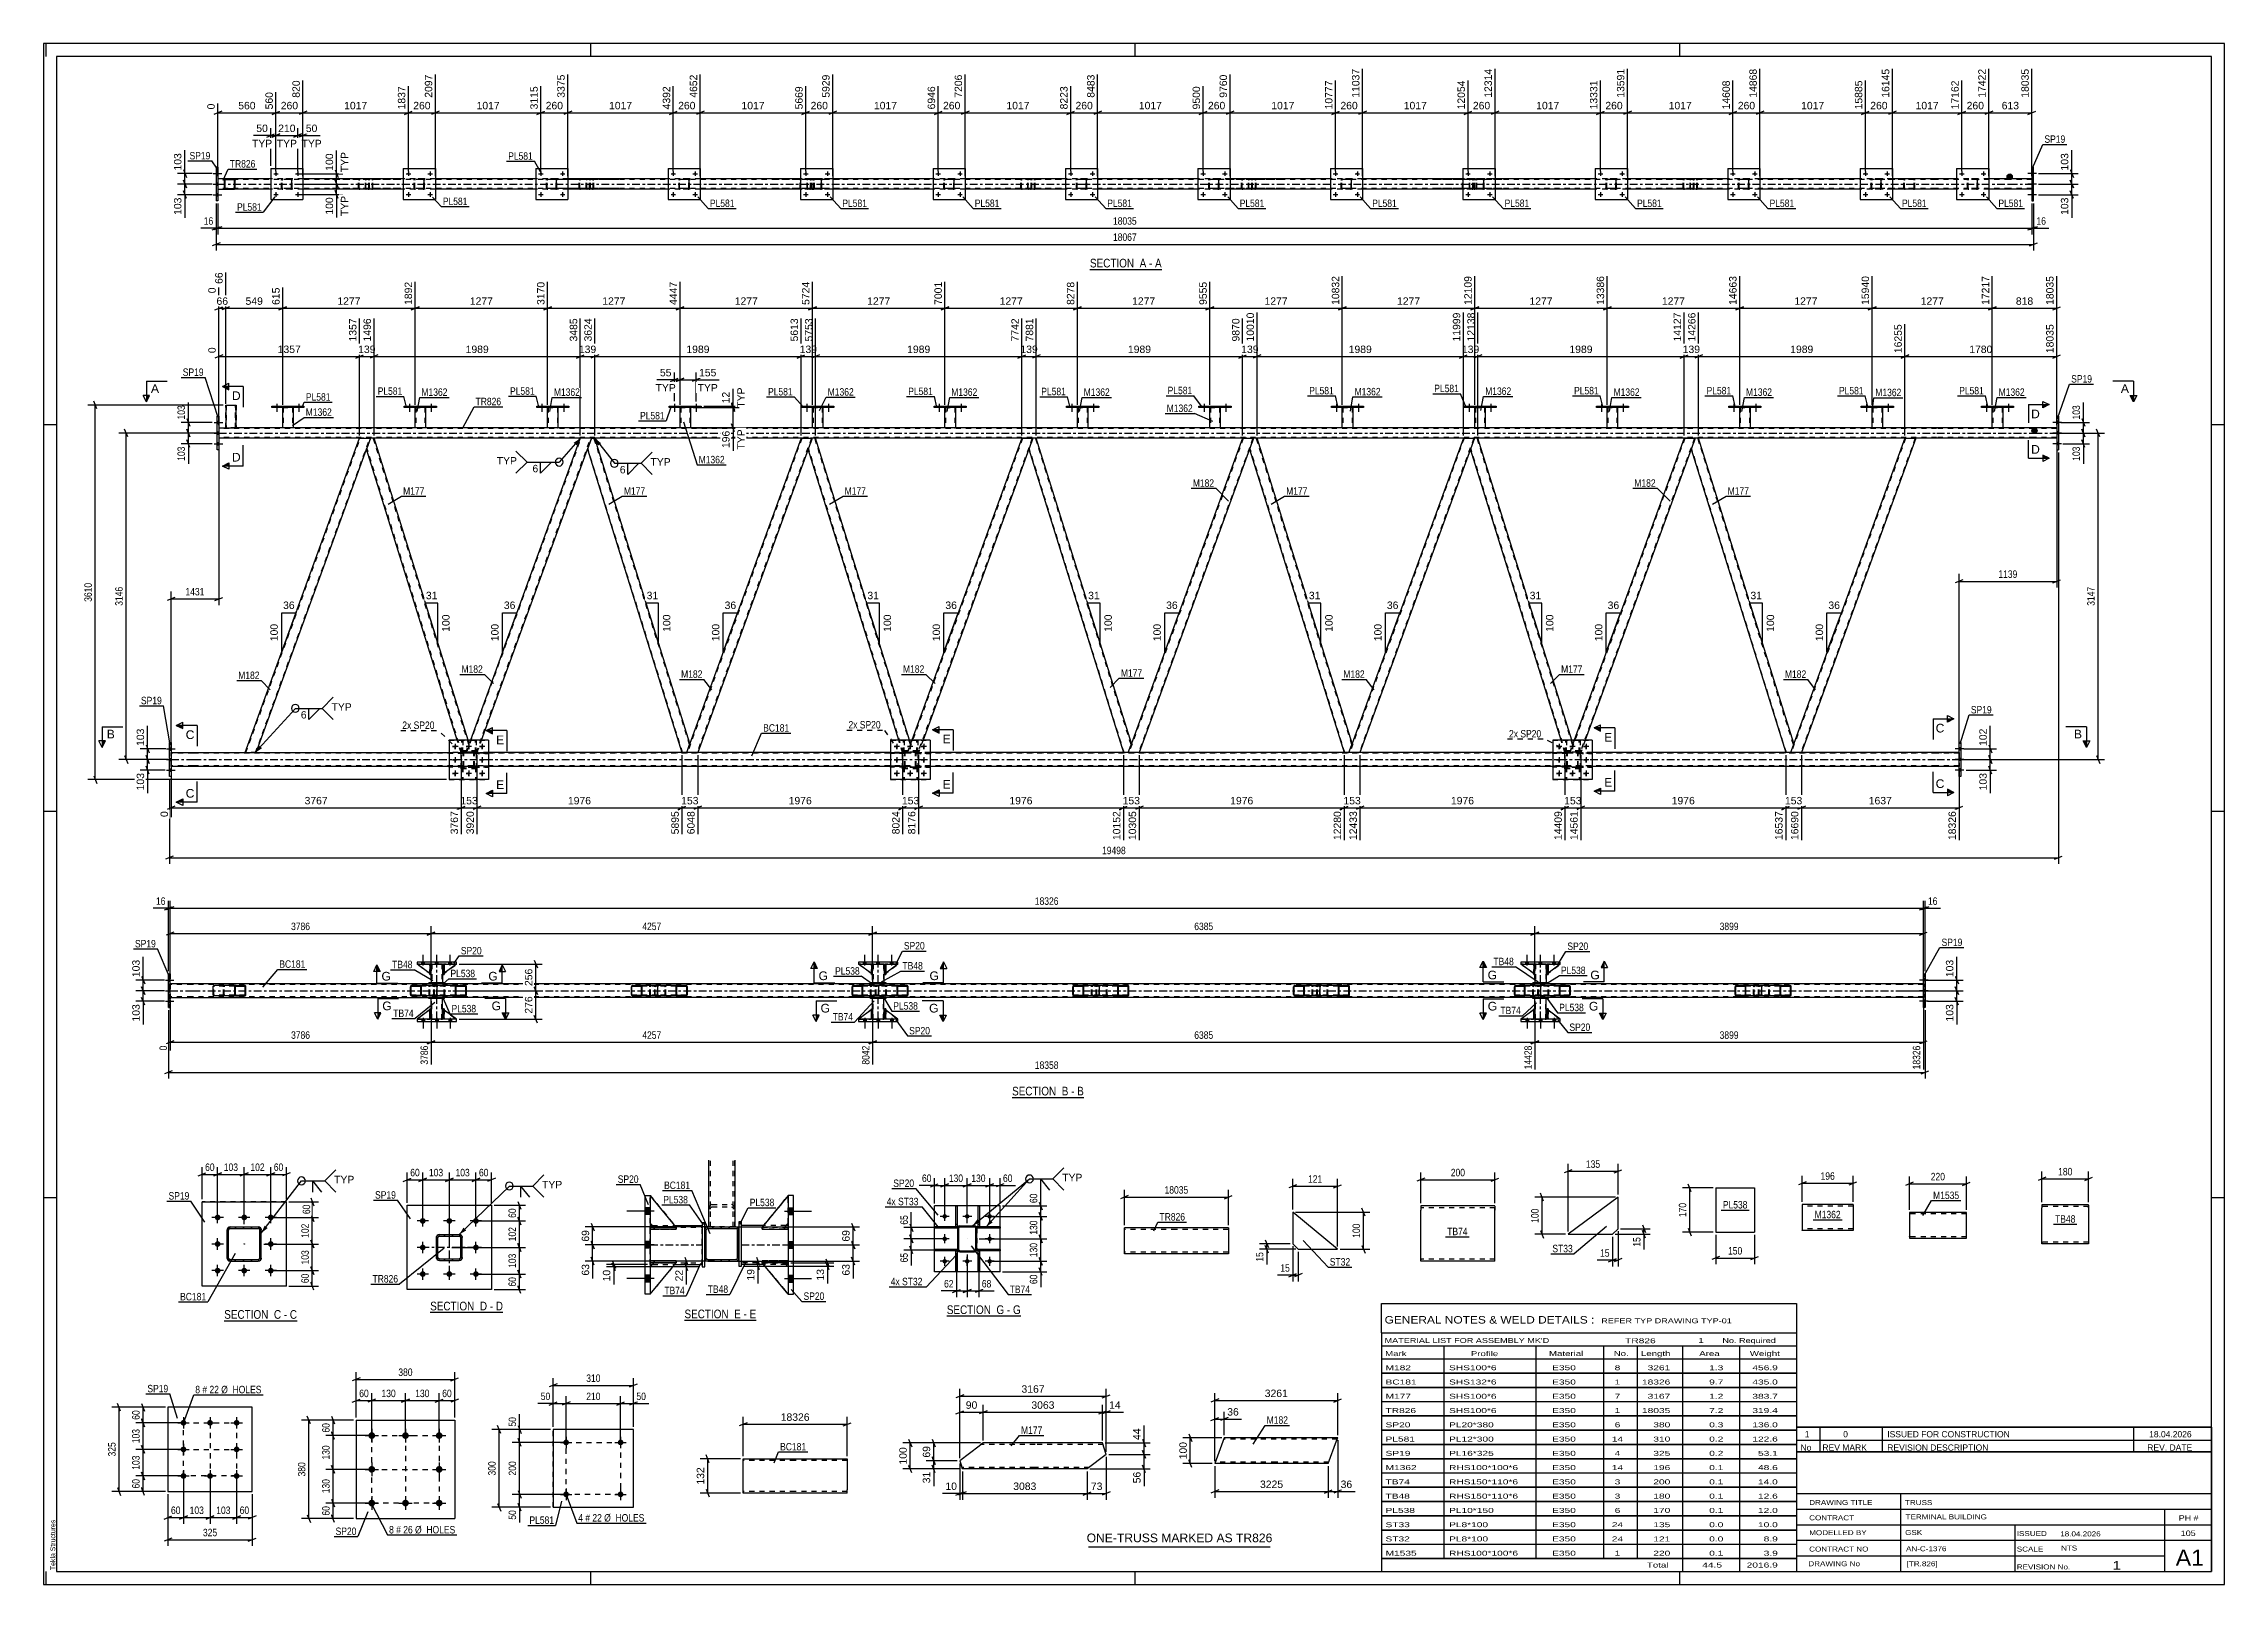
# Model space of a CAD drawing. Header units: millimetres. Extents: x 0 to 841, y 0 to 594.
import ezdxf

# ---------------------------------------------------------------- set-up
doc = ezdxf.new("R2010")
doc.units = ezdxf.units.MM
doc.linetypes.add('DXK_LINE_DOT2', pattern=[3.9198, 1.9599, -1.9599])
doc.linetypes.add('DXK_LINE_DOT3', pattern=[5.9187, 2.979, -0.9799, 0.9799, -0.9799])
doc.styles.add('Arial', font='arial.ttf', dxfattribs={"height": 0.2})
doc.styles.add('Arial Narrow', font='ARIALN.TTF', dxfattribs={"height": 0.2})

# ---------------------------------------------------------------- blocks, each defined once
blk = doc.blocks.new('Unknown-717034159-12377')
at = {"color": 7, "linetype": 'Continuous'}
blk.add_line((403, 14.5), (473, 14.5), dxfattribs=at)
at = {"color": 7, "style": 'Arial'}
blk.add_text('ONE-TRUSS MARKED AS TR826', height=3.3428, dxfattribs=at).set_placement((402.24, 16.25))
blk = doc.blocks.new('Unknown-717034159-1133')
at = {"color": 5, "linetype": 'Continuous'}
for p, q in [((841, 594), (0, 594)), ((0, 594), (0, 0)), ((1, 589), (1, 594)), ((836, 589), (5, 589)), ((5, 589), (5, 5)), ((211, 589), (211, 594)), ((421, 589), (421, 594)), ((631, 589), (631, 594)), ((836, 5), (836, 589)), ((841, 0), (841, 594)), ((5, 447), (0, 447)), ((841, 447), (836, 447)), ((5, 298), (0, 298)), ((841, 298), (836, 298)), ((5, 149), (0, 149)), ((841, 149), (836, 149)), ((0, 0), (841, 0)), ((1, 0), (1, 5)), ((5, 5), (836, 5)), ((211, 0), (211, 5)), ((421, 0), (421, 5)), ((631, 0), (631, 5))]:
    blk.add_line(p, q, dxfattribs=at)
at = {"color": 174, "linetype": 'Continuous', "style": 'Arial'}
blk.add_text('Tekla Structures', height=1.9102, rotation=90, dxfattribs=at).set_placement((4.5, 5.5))
blk = doc.blocks.new('Unknown-717034159-12375')
at = {"color": 7, "linetype": 'Continuous'}
for p, q in [((676, 51.05), (676, 5)), ((676, 51.05), (836, 51.05)), ((836, 51), (836, 5)), ((676, 35), (836, 35)), ((716.14, 35), (716.14, 5)), ((676, 29), (836, 29)), ((818, 5.05), (818, 29.05)), ((676, 23), (836, 23)), ((676, 17), (836, 17)), ((760.14, 23), (760.14, 5)), ((676, 11), (818, 11)), ((676, 5), (836, 5))]:
    blk.add_line(p, q, dxfattribs=at)
at = {"color": 7, "style": 'Arial Narrow'}
for s, height, width, p in [('CONTRACT', 1.909, 1.425378, (680.88, 24.71)), ('DRAWING TITLE', 1.9089, 1.425378, (680.88, 30.61)), ('TRUSS  ', 1.909, 1.425378, (717.81, 30.59)), ('TERMINAL BUILDING', 1.9089, 1.425378, (718.06, 25.07)), ('MODELLED BY', 1.9089, 1.425378, (680.88, 18.98)), ('GSK', 1.909, 1.425378, (717.88, 19.04)), ('ISSUED', 1.909, 1.425378, (760.94, 18.64)), ('18.04.2026', 1.909, 1.425378, (777.69, 18.52)), ('DRAWING No', 1.909, 1.425378, (680.56, 7)), ('CONTRACT NO', 1.9089, 1.425378, (680.88, 12.66)), ('AN-C-1376', 1.909, 1.425378, (718.23, 12.78)), ('[TR.826]', 1.909, 1.425378, (718.46, 6.99)), ('SCALE', 1.909, 1.425378, (760.94, 12.65)), ('1', 3.34, 1.5, (797.91, 5.68)), ('A1', 6.204, 1.25, (822.24, 7.2)), ('REVISION No.', 1.9089, 1.425378, (760.94, 5.77))]:
    blk.add_text(s, height=height, dxfattribs=dict(at, width=width)).set_placement(p)
at = {"color": 7, "linetype": 'Continuous', "style": 'Arial Narrow'}
for s, height, width, p in [('PH #', 2.1, 1.42538, (823.4, 24.55)), ('105', 2.1, 1.42538, (824.19, 18.65)), ('NTS', 1.909, 1.425378, (778, 13.05))]:
    blk.add_text(s, height=height, dxfattribs=dict(at, width=width)).set_placement(p)
blk = doc.blocks.new('Unknown-717034159-12376')
at = {"color": 7, "linetype": 'Continuous'}
for p, q in [((516, 108.25), (676, 108.25)), ((516, 97), (516, 108.25)), ((676, 108.25), (676, 97)), ((516, 97), (676, 97)), ((516, 97), (516, 92)), ((676, 97), (676, 92)), ((516, 92), (676, 92)), ((516, 92), (516, 87)), ((516, 87), (676, 87)), ((516, 86.95), (516, 81.55)), ((516, 86.95), (676, 86.95)), ((540, 92), (540, 87)), ((540, 87), (540, 81.5)), ((575.5, 92), (575.5, 87)), ((575.5, 87), (575.5, 81.5)), ((601.5, 92), (601.5, 87)), ((601.5, 87), (601.5, 81.5)), ((614.5, 92), (614.5, 87)), ((614.5, 87), (614.5, 81.5)), ((632, 92), (632, 87)), ((632, 87), (632, 81.5)), ((654, 92), (654, 87)), ((654, 87), (654, 81.5)), ((676, 92), (676, 87)), ((676, 86.95), (676, 81.55)), ((516, 81.55), (676, 81.55)), ((516, 81.45), (516, 76.05)), ((516, 81.45), (676, 81.45)), ((516, 76.05), (676, 76.05)), ((516, 75.95), (516, 70.55)), ((516, 75.95), (676, 75.95)), ((540, 81.5), (540, 76)), ((540, 76), (540, 70.5)), ((575.5, 81.5), (575.5, 76)), ((575.5, 76), (575.5, 70.5)), ((601.5, 81.5), (601.5, 76)), ((601.5, 76), (601.5, 70.5)), ((614.5, 81.5), (614.5, 76)), ((614.5, 76), (614.5, 70.5)), ((632, 81.5), (632, 76)), ((632, 76), (632, 70.5)), ((654, 81.5), (654, 76)), ((654, 76), (654, 70.5)), ((676, 81.45), (676, 76.05)), ((676, 75.95), (676, 70.55)), ((516, 70.55), (676, 70.55)), ((516, 70.45), (516, 65.05)), ((516, 70.45), (676, 70.45)), ((540, 70.5), (540, 65)), ((575.5, 70.5), (575.5, 65)), ((601.5, 70.5), (601.5, 65)), ((614.5, 70.5), (614.5, 65)), ((632, 70.5), (632, 65)), ((654, 70.5), (654, 65)), ((676, 70.45), (676, 65.05)), ((516, 65.05), (676, 65.05)), ((516, 64.95), (516, 59.55)), ((516, 64.95), (676, 64.95)), ((516, 59.55), (676, 59.55)), ((516, 59.45), (516, 54.05)), ((516, 59.45), (676, 59.45)), ((540, 65), (540, 59.5)), ((540, 59.5), (540, 54)), ((575.5, 65), (575.5, 59.5)), ((575.5, 59.5), (575.5, 54)), ((601.5, 65), (601.5, 59.5)), ((601.5, 59.5), (601.5, 54)), ((614.5, 65), (614.5, 59.5)), ((614.5, 59.5), (614.5, 54)), ((632, 65), (632, 59.5)), ((632, 59.5), (632, 54)), ((654, 65), (654, 59.5)), ((654, 59.5), (654, 54)), ((676, 64.95), (676, 59.55)), ((676, 59.45), (676, 54.05)), ((516, 54.05), (676, 54.05)), ((516, 53.95), (516, 48.55)), ((516, 53.95), (676, 53.95)), ((540, 54), (540, 48.5)), ((575.5, 54), (575.5, 48.5)), ((601.5, 54), (601.5, 48.5)), ((614.5, 54), (614.5, 48.5)), ((632, 54), (632, 48.5)), ((654, 54), (654, 48.5)), ((676, 53.95), (676, 48.55)), ((516, 48.55), (676, 48.55)), ((516, 48.45), (516, 43.05)), ((516, 48.45), (676, 48.45)), ((516, 43.05), (676, 43.05)), ((516, 42.95), (516, 37.55)), ((516, 42.95), (676, 42.95)), ((540, 48.5), (540, 43)), ((540, 43), (540, 37.5)), ((575.5, 48.5), (575.5, 43)), ((575.5, 43), (575.5, 37.5)), ((601.5, 48.5), (601.5, 43)), ((601.5, 43), (601.5, 37.5)), ((614.5, 48.5), (614.5, 43)), ((614.5, 43), (614.5, 37.5)), ((632, 48.5), (632, 43)), ((632, 43), (632, 37.5)), ((654, 48.5), (654, 43)), ((654, 43), (654, 37.5)), ((676, 48.45), (676, 43.05)), ((676, 42.95), (676, 37.55)), ((516, 37.55), (676, 37.55)), ((516, 37.45), (516, 32.05)), ((516, 37.45), (676, 37.45)), ((540, 37.5), (540, 32)), ((575.5, 37.5), (575.5, 32)), ((601.5, 37.5), (601.5, 32)), ((614.5, 37.5), (614.5, 32)), ((632, 37.5), (632, 32)), ((654, 37.5), (654, 32)), ((676, 37.45), (676, 32.05)), ((516, 32.05), (676, 32.05)), ((516, 31.95), (516, 26.55)), ((516, 31.95), (676, 31.95)), ((516, 26.55), (676, 26.55)), ((516, 26.45), (516, 21.05)), ((516, 26.45), (676, 26.45)), ((540, 32), (540, 26.5)), ((540, 26.5), (540, 21)), ((575.5, 32), (575.5, 26.5)), ((575.5, 26.5), (575.5, 21)), ((601.5, 32), (601.5, 26.5)), ((601.5, 26.5), (601.5, 21)), ((614.5, 32), (614.5, 26.5)), ((614.5, 26.5), (614.5, 21)), ((632, 32), (632, 26.5)), ((632, 26.5), (632, 21)), ((654, 32), (654, 26.5)), ((654, 26.5), (654, 21)), ((676, 31.95), (676, 26.55)), ((676, 26.45), (676, 21.05)), ((516, 21.05), (676, 21.05)), ((516, 20.95), (516, 15.55)), ((516, 20.95), (676, 20.95)), ((540, 21), (540, 15.5)), ((575.5, 21), (575.5, 15.5)), ((601.5, 21), (601.5, 15.5)), ((614.5, 21), (614.5, 15.5)), ((632, 21), (632, 15.5)), ((654, 21), (654, 15.5)), ((676, 20.95), (676, 15.55)), ((516, 15.55), (676, 15.55)), ((516, 15.45), (516, 10.05)), ((516, 15.45), (676, 15.45)), ((516, 10.05), (676, 10.05)), ((516, 10), (676, 10)), ((516, 10), (516, 5)), ((540, 15.5), (540, 10)), ((575.5, 15.5), (575.5, 10)), ((601.5, 15.5), (601.5, 10)), ((614.5, 15.5), (614.5, 10)), ((632, 15.5), (632, 10)), ((632, 10), (632, 5)), ((654, 15.5), (654, 10)), ((654, 10), (654, 5)), ((676, 15.45), (676, 10.05)), ((676, 10), (676, 5)), ((516, 5), (676, 5))]:
    blk.add_line(p, q, dxfattribs=at)
at = {"color": 7, "style": 'Arial Narrow'}
for s, height, width, p in [('GENERAL NOTES & WELD DETAILS :', 2.8633, 1.4, (517.15, 100.56)), ('REFER TYP DRAWING TYP-01', 1.9089, 1.6, (600.7, 100.66)), ("MATERIAL LIST FOR ASSEMBLY MK'D", 1.9089, 1.6, (517.15, 93.06)), ('TR826', 1.909, 1.794707, (609.9, 92.97)), ('1', 1.91, 1.794707, (638.08, 93.06)), ('No. Required', 1.9089, 1.6, (647.41, 93.06)), ('Mark', 1.909, 1.7, (517.34, 88)), ('Profile', 1.909, 1.7, (550.41, 88)), ('Material', 1.909, 1.7, (580.54, 88.06)), ('No.', 1.909, 1.7, (605.5, 88.06)), ('Length', 1.909, 1.7, (616, 88.06)), ('Area', 1.909, 1.7, (638.5, 88.06)), ('Weight', 1.909, 1.7, (658, 88.06))]:
    blk.add_text(s, height=height, dxfattribs=dict(at, width=width)).set_placement(p)
at = {"color": 7, "linetype": 'Continuous', "style": 'Arial Narrow'}
for s, height, width, p in [('M182', 1.909, 1.794707, (517.5, 82.56)), ('SHS100*6', 1.909, 1.794707, (542, 82.56)), ('E350', 1.909, 1.794707, (581.74, 82.56)), ('8', 1.91, 1.794707, (605.86, 82.56)), ('3261', 1.909, 1.794707, (618.58, 82.56)), ('1.3', 1.909, 1.794707, (642.32, 82.56)), ('456.9', 1.909, 1.794707, (658.96, 82.56)), ('BC181', 1.909, 1.794707, (517.5, 77.06)), ('SHS132*6', 1.909, 1.794707, (542, 77.06)), ('E350', 1.909, 1.794707, (581.74, 77.06)), ('1', 1.91, 1.794707, (605.86, 77.06)), ('18326', 1.909, 1.794707, (616.4, 77.06)), ('9.7', 1.909, 1.794707, (642.32, 77.06)), ('435.0', 1.909, 1.794707, (658.96, 77.06)), ('TR826', 1.909, 1.794707, (517.5, 66.06)), ('M177', 1.909, 1.794707, (517.5, 71.56)), ('SHS100*6', 1.909, 1.794707, (542, 71.56)), ('SHS100*6', 1.909, 1.794707, (542, 66.06)), ('E350', 1.909, 1.794707, (581.74, 71.56)), ('E350', 1.909, 1.794707, (581.74, 66.06)), ('7', 1.91, 1.794707, (605.86, 71.56)), ('1', 1.91, 1.794707, (605.86, 66.06)), ('18035', 1.909, 1.794707, (616.4, 66.06)), ('3167', 1.909, 1.794707, (618.58, 71.56)), ('7.2', 1.909, 1.794707, (642.32, 66.06)), ('1.2', 1.909, 1.794707, (642.32, 71.56)), ('383.7', 1.909, 1.794707, (658.96, 71.56)), ('319.4', 1.909, 1.794707, (658.96, 66.06)), ('SP20', 1.909, 1.794707, (517.5, 60.56)), ('PL20*380', 1.909, 1.794707, (542, 60.56)), ('E350', 1.909, 1.794707, (581.74, 60.56)), ('6', 1.91, 1.794707, (605.86, 60.56)), ('380', 1.909, 1.794707, (620.77, 60.56)), ('0.3', 1.909, 1.794707, (642.32, 60.56)), ('136.0', 1.909, 1.794707, (658.96, 60.56)), ('SP19', 1.909, 1.794707, (517.5, 49.56)), ('PL581', 1.909, 1.794707, (517.5, 55.06)), ('PL12*300', 1.909, 1.794707, (542, 55.06)), ('PL16*325', 1.909, 1.794707, (542, 49.56)), ('E350', 1.909, 1.794707, (581.74, 55.06)), ('E350', 1.909, 1.794707, (581.74, 49.56)), ('14', 1.909, 1.794707, (604.76, 55.06)), ('4', 1.91, 1.794707, (605.86, 49.56)), ('310', 1.909, 1.794707, (620.77, 55.06)), ('325', 1.909, 1.794707, (620.77, 49.56)), ('0.2', 1.909, 1.794707, (642.32, 55.06)), ('0.2', 1.909, 1.794707, (642.32, 49.56)), ('122.6', 1.909, 1.794707, (658.96, 55.06)), ('53.1', 1.909, 1.794707, (661.14, 49.56)), ('M1362', 1.909, 1.794707, (517.5, 44.06)), ('RHS100*100*6', 1.9089, 1.794707, (542, 44.06)), ('E350', 1.909, 1.794707, (581.74, 44.06)), ('14', 1.909, 1.794707, (604.76, 44.06)), ('196', 1.909, 1.794707, (620.77, 44.06)), ('0.1', 1.909, 1.794707, (642.32, 44.06)), ('48.6', 1.909, 1.794707, (661.14, 44.06)), ('TB74', 1.909, 1.794707, (517.5, 38.56)), ('TB48', 1.909, 1.794707, (517.5, 33.06)), ('RHS150*110*6', 1.9089, 1.794707, (542, 38.56)), ('RHS150*110*6', 1.9089, 1.794707, (542, 33.06)), ('E350', 1.909, 1.794707, (581.74, 38.56)), ('E350', 1.909, 1.794707, (581.74, 33.06)), ('3', 1.91, 1.794707, (605.86, 38.56)), ('3', 1.91, 1.794707, (605.86, 33.06)), ('200', 1.909, 1.794707, (620.77, 38.56)), ('180', 1.909, 1.794707, (620.77, 33.06)), ('0.1', 1.909, 1.794707, (642.32, 38.56)), ('0.1', 1.909, 1.794707, (642.32, 33.06)), ('14.0', 1.909, 1.794707, (661.14, 38.56)), ('12.6', 1.909, 1.794707, (661.14, 33.06)), ('PL538', 1.909, 1.794707, (517.5, 27.56)), ('PL10*150', 1.909, 1.794707, (542, 27.56)), ('E350', 1.909, 1.794707, (581.74, 27.56)), ('6', 1.91, 1.794707, (605.86, 27.56)), ('170', 1.909, 1.794707, (620.77, 27.56)), ('0.1', 1.909, 1.794707, (642.32, 27.56)), ('12.0', 1.909, 1.794707, (661.14, 27.56)), ('ST33', 1.909, 1.794707, (517.5, 22.06)), ('ST32', 1.909, 1.794707, (517.5, 16.56)), ('PL8*100', 1.909, 1.794707, (542, 22.06)), ('PL8*100', 1.909, 1.794707, (542, 16.56)), ('E350', 1.909, 1.794707, (581.74, 22.06)), ('E350', 1.909, 1.794707, (581.74, 16.56)), ('24', 1.909, 1.794707, (604.76, 22.06)), ('24', 1.909, 1.794707, (604.76, 16.56)), ('135', 1.909, 1.794707, (620.77, 22.06)), ('121', 1.909, 1.794707, (620.77, 16.56)), ('0.0', 1.909, 1.794707, (642.32, 22.06)), ('0.0', 1.909, 1.794707, (642.32, 16.56)), ('10.0', 1.909, 1.794707, (661.14, 22.06)), ('8.9', 1.909, 1.794707, (663.33, 16.56)), ('M1535', 1.909, 1.794707, (517.5, 11.06)), ('RHS100*100*6', 1.9089, 1.794707, (542, 11.06)), ('E350', 1.909, 1.794707, (581.74, 11.06)), ('1', 1.91, 1.794707, (605.86, 11.06)), ('Total', 1.909, 1.7, (618.33, 6.5)), ('220', 1.909, 1.794707, (620.77, 11.06)), ('0.1', 1.909, 1.794707, (642.32, 11.06)), ('2016.9', 1.909, 1.794707, (656.77, 6.5)), ('3.9', 1.909, 1.794707, (663.33, 11.06)), ('44.5', 1.909, 1.794707, (639.64, 6.5))]:
    blk.add_text(s, height=height, dxfattribs=dict(at, width=width)).set_placement(p)
blk = doc.blocks.new('Unknown-717034159-12378')
at = {"color": 7, "linetype": 'Continuous'}
for p, q in [((676, 60.55), (836, 60.55)), ((836, 60.55), (676, 60.55)), ((676, 60.55), (676, 55.55)), ((685, 60.55), (685, 55.55)), ((709, 60.55), (709, 55.55)), ((806, 60.55), (806, 55.55)), ((836, 60.55), (836, 55.55)), ((676, 55.55), (836, 55.55)), ((676, 55.55), (676, 51.05)), ((676, 55.55), (836, 55.55)), ((836, 51.05), (676, 51.05)), ((685, 55.55), (685, 51.05)), ((709, 55.55), (709, 51.05)), ((806, 55.55), (806, 51.05)), ((836, 55.55), (836, 51.05))]:
    blk.add_line(p, q, dxfattribs=at)
at = {"color": 7, "linetype": 'Continuous', "style": 'Arial Narrow'}
for s, height, width, p in [('1', 2.39, 1.196471, (679.16, 56.7)), ('0', 2.39, 1.196471, (694, 56.7)), ('ISSUED FOR CONSTRUCTION', 2.3861, 1.196471, (711, 56.7)), ('18.04.2026', 2.386, 1.196471, (812, 56.7)), ('No', 2.386, 1.2, (677.54, 51.55)), ('REV MARK', 2.386, 1.2, (686, 51.55)), ('REVISION DESCRIPTION', 2.3861, 1.2, (711, 51.55)), ('REV. DATE', 2.386, 1.2, (811.28, 51.55))]:
    blk.add_text(s, height=height, dxfattribs=dict(at, width=width)).set_placement(p)
blk = doc.blocks.new('Unknown-717034159-11 - 5309')
at = {"color": 6, "linetype": 'Continuous'}
blk.add_line((403.52, 506.97), (431.17, 506.97), dxfattribs=at)
at = {"color": 0, "linetype": 'Continuous'}
blk.add_wipeout([(421.63, 507.72), (421.63, 511.22), (403.52, 511.22), (403.52, 507.72)], dxfattribs=at)
blk.add_wipeout([(425.24, 507.72), (425.24, 511.22), (422.68, 511.22), (422.68, 507.72)], dxfattribs=at)
at = {"color": 7, "linetype": 'Continuous', "style": 'Arial Narrow'}
blk.add_text('SECTION ', height=3.34, dxfattribs=at).set_placement((403.52, 507.72))
at = {"color": 0, "linetype": 'Continuous'}
blk.add_wipeout([(427.56, 507.72), (427.56, 511.22), (426.29, 511.22), (426.29, 507.72)], dxfattribs=at)
blk.add_wipeout([(431.17, 507.72), (431.17, 511.22), (428.61, 511.22), (428.61, 507.72)], dxfattribs=at)
at = {"color": 7, "linetype": 'Continuous', "style": 'Arial Narrow'}
for s, p in [('A', (422.68, 507.72)), ('-', (426.29, 507.72)), ('A', (428.61, 507.72))]:
    blk.add_text(s, height=3.34, dxfattribs=at).set_placement(p)
blk = doc.blocks.new('Unknown-717034159-12 - 2994')
at = {"color": 6, "linetype": 'Continuous'}
blk.add_line((373.48, 187.75), (401.12, 187.75), dxfattribs=at)
at = {"color": 0, "linetype": 'Continuous'}
blk.add_wipeout([(391.59, 188.5), (391.59, 192), (373.48, 192), (373.48, 188.5)], dxfattribs=at)
blk.add_wipeout([(395.19, 188.5), (395.19, 192), (392.64, 192), (392.64, 188.5)], dxfattribs=at)
at = {"color": 7, "linetype": 'Continuous', "style": 'Arial Narrow'}
blk.add_text('SECTION ', height=3.34, dxfattribs=at).set_placement((373.48, 188.5))
at = {"color": 0, "linetype": 'Continuous'}
blk.add_wipeout([(397.52, 188.5), (397.52, 192), (396.24, 192), (396.24, 188.5)], dxfattribs=at)
blk.add_wipeout([(401.12, 188.5), (401.12, 192), (398.57, 192), (398.57, 188.5)], dxfattribs=at)
at = {"color": 7, "linetype": 'Continuous', "style": 'Arial Narrow'}
for s, p in [('B', (392.64, 188.5)), ('-', (396.24, 188.5)), ('B', (398.57, 188.5))]:
    blk.add_text(s, height=3.34, dxfattribs=at).set_placement(p)
blk = doc.blocks.new('Unknown-717034159-13 - 2338')
at = {"color": 6, "linetype": 'Continuous'}
blk.add_line((69.66, 101.65), (97.73, 101.65), dxfattribs=at)
at = {"color": 0, "linetype": 'Continuous'}
blk.add_wipeout([(87.77, 102.4), (87.77, 105.9), (69.66, 105.9), (69.66, 102.4)], dxfattribs=at)
blk.add_wipeout([(91.59, 102.4), (91.59, 105.9), (88.82, 105.9), (88.82, 102.4)], dxfattribs=at)
at = {"color": 7, "linetype": 'Continuous', "style": 'Arial Narrow'}
blk.add_text('SECTION ', height=3.34, dxfattribs=at).set_placement((69.66, 102.4))
at = {"color": 0, "linetype": 'Continuous'}
blk.add_wipeout([(93.91, 102.4), (93.91, 105.9), (92.64, 105.9), (92.64, 102.4)], dxfattribs=at)
blk.add_wipeout([(97.73, 102.4), (97.73, 105.9), (94.96, 105.9), (94.96, 102.4)], dxfattribs=at)
at = {"color": 7, "linetype": 'Continuous', "style": 'Arial Narrow'}
for s, p in [('C', (88.82, 102.4)), ('-', (92.64, 102.4)), ('C', (94.96, 102.4))]:
    blk.add_text(s, height=3.34, dxfattribs=at).set_placement(p)
blk = doc.blocks.new('Unknown-717034159-14 - 2026')
at = {"color": 6, "linetype": 'Continuous'}
blk.add_line((149.08, 104.88), (177.15, 104.88), dxfattribs=at)
at = {"color": 0, "linetype": 'Continuous'}
blk.add_wipeout([(167.19, 105.63), (167.19, 109.13), (149.08, 109.13), (149.08, 105.63)], dxfattribs=at)
blk.add_wipeout([(171.01, 105.63), (171.01, 109.13), (168.24, 109.13), (168.24, 105.63)], dxfattribs=at)
at = {"color": 7, "linetype": 'Continuous', "style": 'Arial Narrow'}
blk.add_text('SECTION ', height=3.34, dxfattribs=at).set_placement((149.08, 105.63))
at = {"color": 0, "linetype": 'Continuous'}
blk.add_wipeout([(173.33, 105.63), (173.33, 109.13), (172.06, 109.13), (172.06, 105.63)], dxfattribs=at)
blk.add_wipeout([(177.15, 105.63), (177.15, 109.13), (174.38, 109.13), (174.38, 105.63)], dxfattribs=at)
at = {"color": 7, "linetype": 'Continuous', "style": 'Arial Narrow'}
for s, p in [('D', (168.24, 105.63)), ('-', (172.06, 105.63)), ('D', (174.38, 105.63))]:
    blk.add_text(s, height=3.34, dxfattribs=at).set_placement(p)
blk = doc.blocks.new('Unknown-717034159-15 - 1646')
at = {"color": 6, "linetype": 'Continuous'}
blk.add_line((247.15, 101.84), (274.8, 101.84), dxfattribs=at)
at = {"color": 0, "linetype": 'Continuous'}
blk.add_wipeout([(265.26, 102.59), (265.26, 106.09), (247.15, 106.09), (247.15, 102.59)], dxfattribs=at)
blk.add_wipeout([(268.87, 102.59), (268.87, 106.09), (266.31, 106.09), (266.31, 102.59)], dxfattribs=at)
at = {"color": 7, "linetype": 'Continuous', "style": 'Arial Narrow'}
blk.add_text('SECTION ', height=3.34, dxfattribs=at).set_placement((247.15, 102.59))
at = {"color": 0, "linetype": 'Continuous'}
blk.add_wipeout([(271.19, 102.59), (271.19, 106.09), (269.92, 106.09), (269.92, 102.59)], dxfattribs=at)
blk.add_wipeout([(274.8, 102.59), (274.8, 106.09), (272.24, 106.09), (272.24, 102.59)], dxfattribs=at)
at = {"color": 7, "linetype": 'Continuous', "style": 'Arial Narrow'}
for s, p in [('E', (266.31, 102.59)), ('-', (269.92, 102.59)), ('E', (272.24, 102.59))]:
    blk.add_text(s, height=3.34, dxfattribs=at).set_placement(p)
blk = doc.blocks.new('Unknown-717034159-17 - 2575')
at = {"color": 6, "linetype": 'Continuous'}
blk.add_line((348.31, 103.47), (376.81, 103.47), dxfattribs=at)
at = {"color": 0, "linetype": 'Continuous'}
blk.add_wipeout([(366.42, 104.22), (366.42, 107.72), (348.31, 107.72), (348.31, 104.22)], dxfattribs=at)
blk.add_wipeout([(370.45, 104.22), (370.45, 107.72), (367.47, 107.72), (367.47, 104.22)], dxfattribs=at)
at = {"color": 7, "linetype": 'Continuous', "style": 'Arial Narrow'}
blk.add_text('SECTION ', height=3.34, dxfattribs=at).set_placement((348.31, 104.22))
at = {"color": 0, "linetype": 'Continuous'}
blk.add_wipeout([(372.78, 104.22), (372.78, 107.72), (371.5, 107.72), (371.5, 104.22)], dxfattribs=at)
blk.add_wipeout([(376.81, 104.22), (376.81, 107.72), (373.83, 107.72), (373.83, 104.22)], dxfattribs=at)
at = {"color": 7, "linetype": 'Continuous', "style": 'Arial Narrow'}
for s, p in [('G', (367.47, 104.22)), ('-', (371.5, 104.22)), ('G', (373.83, 104.22))]:
    blk.add_text(s, height=3.34, dxfattribs=at).set_placement(p)
blk = doc.blocks.new('Part-717034159-6688 - 6649')
at = {"color": 2, "linetype": 'Continuous'}
for p, q in [((120.55, 63.35), (120.55, 25.35)), ((120.55, 63.35), (158.55, 63.35)), ((158.55, 63.35), (158.55, 25.35)), ((120.55, 25.35), (158.55, 25.35))]:
    blk.add_line(p, q, dxfattribs=at)
blk = doc.blocks.new('Bolt-717034159-6683 - 6649')
at = {"linetype": 'Continuous'}
for points in [[(126.55, 58.65, -1), (126.55, 56.05, -1)], [(139.55, 58.65, -1), (139.55, 56.05, -1)], [(152.55, 58.65, -1), (152.55, 56.05, -1)], [(126.55, 45.65, -1), (126.55, 43.05, -1)], [(152.55, 45.65, -1), (152.55, 43.05, -1)], [(126.55, 32.65, -1), (126.55, 30.05, -1)], [(139.55, 32.65, -1), (139.55, 30.05, -1)], [(152.55, 32.65, -1), (152.55, 30.05, -1)]]:
    blk.add_hatch(color=1, dxfattribs=at).paths.add_polyline_path(points)
at = {"color": 1, "linetype": 'Continuous'}
for p, q in [((126.55, 59.95), (126.55, 54.75)), ((139.55, 59.95), (139.55, 54.75)), ((152.55, 59.95), (152.55, 54.75)), ((123.95, 57.35), (129.15, 57.35)), ((136.95, 57.35), (142.15, 57.35)), ((149.95, 57.35), (155.15, 57.35)), ((123.95, 44.35), (129.15, 44.35)), ((126.55, 46.95), (126.55, 41.75)), ((149.95, 44.35), (155.15, 44.35)), ((152.55, 46.95), (152.55, 41.75)), ((126.55, 33.95), (126.55, 28.75)), ((139.55, 33.95), (139.55, 28.75)), ((152.55, 33.95), (152.55, 28.75)), ((123.95, 31.35), (129.15, 31.35)), ((136.95, 31.35), (142.15, 31.35)), ((149.95, 31.35), (155.15, 31.35))]:
    blk.add_line(p, q, dxfattribs=at)
blk = doc.blocks.new('Part-717034159-7082 - 7075')
at = {"color": 2, "linetype": 'Continuous'}
for p, q in [((269.77, 35.29), (269.77, 48.4)), ((269.77, 48.4), (289.77, 48.4)), ((289.87, 48.4), (309.87, 48.4)), ((309.87, 48.4), (309.87, 48.31)), ((309.87, 48.31), (309.87, 47.2)), ((309.87, 47.2), (309.87, 36.4)), ((269.77, 35.2), (269.77, 35.29)), ((289.77, 35.2), (269.77, 35.2)), ((309.87, 35.2), (289.87, 35.2)), ((309.87, 35.2), (309.87, 36.4))]:
    blk.add_line(p, q, dxfattribs=at)
at = {"color": 7, "linetype": 'DXK_LINE_DOT2'}
for p, q in [((289.77, 47.8), (269.77, 47.8)), ((309.87, 47.8), (289.87, 47.8)), ((309.87, 48.05), (309.87, 47.2)), ((289.77, 35.8), (269.77, 35.8)), ((269.77, 35.55), (269.77, 35.2)), ((309.87, 35.8), (289.87, 35.8)), ((309.87, 35.29), (309.87, 35.55)), ((309.87, 35.2), (309.87, 35.29))]:
    blk.add_line(p, q, dxfattribs=at)
blk = doc.blocks.new('Part-717034159-6508 - 6503')
at = {"color": 2, "linetype": 'Continuous'}
for p, q in [((770.63, 146.34), (770.63, 145.14)), ((788.63, 146.34), (770.63, 146.34)), ((770.63, 132.08), (770.63, 145.14)), ((788.63, 146.25), (788.63, 146.34)), ((788.63, 146.25), (788.63, 145.14)), ((788.63, 145.14), (788.63, 131.34)), ((770.63, 131.43), (770.63, 132.08)), ((770.63, 131.34), (770.63, 131.43)), ((788.63, 131.34), (770.63, 131.34))]:
    blk.add_line(p, q, dxfattribs=at)
at = {"color": 7, "linetype": 'DXK_LINE_DOT2'}
for p, q in [((788.63, 145.74), (770.63, 145.74)), ((788.63, 145.14), (788.63, 145.99)), ((770.63, 132.08), (770.63, 131.69)), ((770.63, 131.94), (770.63, 131.98)), ((788.63, 131.94), (770.63, 131.94)), ((788.63, 131.94), (788.63, 131.98))]:
    blk.add_line(p, q, dxfattribs=at)
blk = doc.blocks.new('Part-717034159-7129 - 7123')
at = {"color": 2, "linetype": 'Continuous'}
for p, q in [((360.76, 53.32), (353.34, 47.66)), ((362.34, 54.52), (360.76, 53.32)), ((382.34, 54.52), (362.34, 54.52)), ((408.41, 54.52), (382.44, 54.52)), ((409.78, 50.11), (408.41, 54.52)), ((353.34, 47.66), (353.95, 45.72)), ((354.21, 44.87), (353.95, 45.72)), ((354.29, 44.61), (354.21, 44.87)), ((354.32, 44.52), (354.29, 44.61)), ((382.34, 44.52), (354.32, 44.52)), ((402.44, 44.52), (382.44, 44.52)), ((409.78, 50.11), (402.44, 44.52))]:
    blk.add_line(p, q, dxfattribs=at)
at = {"color": 7, "linetype": 'DXK_LINE_DOT2'}
for p, q in [((362.34, 54.52), (361.36, 53.78)), ((382.34, 53.92), (361.55, 53.92)), ((408.59, 53.92), (382.44, 53.92)), ((354.09, 45.26), (353.95, 45.72)), ((354.21, 44.87), (354.12, 45.16)), ((382.34, 45.12), (354.14, 45.12)), ((403.22, 45.12), (382.44, 45.12))]:
    blk.add_line(p, q, dxfattribs=at)
blk = doc.blocks.new('Bolt-717034159-5311 - 5309')
at = {"linetype": 'Continuous'}
for points in [[(90.04, 543.85, -1), (89.16, 543.85, -1)], [(98.44, 543.85, -1), (97.56, 543.85, -1)]]:
    blk.add_hatch(color=1, dxfattribs=at).paths.add_polyline_path(points)
at = {"color": 1, "linetype": 'Continuous'}
for p, q in [((88.72, 543.85), (90.48, 543.85)), ((89.6, 544.73), (89.6, 542.97)), ((97.12, 543.85), (98.88, 543.85)), ((98, 544.73), (98, 542.97))]:
    blk.add_line(p, q, dxfattribs=at)
blk = doc.blocks.new('Bolt-717034159-5312 - 5309')
at = {"linetype": 'Continuous'}
for points in [[(90.04, 535.85, -1), (89.16, 535.85, -1)], [(98.44, 535.85, -1), (97.56, 535.85, -1)]]:
    blk.add_hatch(color=1, dxfattribs=at).paths.add_polyline_path(points)
at = {"color": 1, "linetype": 'Continuous'}
for p, q in [((88.72, 535.85), (90.48, 535.85)), ((89.6, 536.73), (89.6, 534.97)), ((97.12, 535.85), (98.88, 535.85)), ((98, 536.73), (98, 534.97))]:
    blk.add_line(p, q, dxfattribs=at)
blk = doc.blocks.new('Part-717034159-5434 - 5309')
at = {"color": 2, "linetype": 'Continuous'}
for p, q in [((445.16, 545.85), (445.16, 533.85)), ((445.16, 545.85), (457.56, 545.85)), ((457.56, 545.85), (457.56, 533.85)), ((445.16, 533.85), (457.56, 533.85))]:
    blk.add_line(p, q, dxfattribs=at)
blk = doc.blocks.new('Part-717034159-5498 - 5309')
at = {"color": 2, "linetype": 'Continuous'}
for p, q in [((67.18, 546.35), (66.54, 546.35)), ((66.54, 546.35), (66.54, 533.35)), ((67.18, 546.35), (67.18, 533.35)), ((67.18, 533.35), (66.54, 533.35))]:
    blk.add_line(p, q, dxfattribs=at)
blk = doc.blocks.new('Bolt-717034159-5313 - 5309')
at = {"linetype": 'Continuous'}
for points in [[(141.12, 543.85, -1), (140.24, 543.85, -1)], [(149.52, 543.85, -1), (148.64, 543.85, -1)]]:
    blk.add_hatch(color=1, dxfattribs=at).paths.add_polyline_path(points)
at = {"color": 1, "linetype": 'Continuous'}
for p, q in [((139.8, 543.85), (141.56, 543.85)), ((140.68, 544.73), (140.68, 542.97)), ((148.2, 543.85), (149.96, 543.85)), ((149.08, 544.73), (149.08, 542.97))]:
    blk.add_line(p, q, dxfattribs=at)
blk = doc.blocks.new('Bolt-717034159-5314 - 5309')
at = {"linetype": 'Continuous'}
for points in [[(141.12, 535.85, -1), (140.24, 535.85, -1)], [(149.52, 535.85, -1), (148.64, 535.85, -1)]]:
    blk.add_hatch(color=1, dxfattribs=at).paths.add_polyline_path(points)
at = {"color": 1, "linetype": 'Continuous'}
for p, q in [((139.8, 535.85), (141.56, 535.85)), ((140.68, 536.73), (140.68, 534.97)), ((148.2, 535.85), (149.96, 535.85)), ((149.08, 536.73), (149.08, 534.97))]:
    blk.add_line(p, q, dxfattribs=at)
blk = doc.blocks.new('Bolt-717034159-5315 - 5309')
at = {"linetype": 'Continuous'}
for points in [[(192.2, 543.85, -1), (191.32, 543.85, -1)], [(200.6, 543.85, -1), (199.72, 543.85, -1)]]:
    blk.add_hatch(color=1, dxfattribs=at).paths.add_polyline_path(points)
at = {"color": 1, "linetype": 'Continuous'}
for p, q in [((190.88, 543.85), (192.64, 543.85)), ((191.76, 544.73), (191.76, 542.97)), ((199.28, 543.85), (201.04, 543.85)), ((200.16, 544.73), (200.16, 542.97))]:
    blk.add_line(p, q, dxfattribs=at)
blk = doc.blocks.new('Bolt-717034159-5316 - 5309')
at = {"linetype": 'Continuous'}
for points in [[(192.2, 535.85, -1), (191.32, 535.85, -1)], [(200.6, 535.85, -1), (199.72, 535.85, -1)]]:
    blk.add_hatch(color=1, dxfattribs=at).paths.add_polyline_path(points)
at = {"color": 1, "linetype": 'Continuous'}
for p, q in [((190.88, 535.85), (192.64, 535.85)), ((191.76, 536.73), (191.76, 534.97)), ((199.28, 535.85), (201.04, 535.85)), ((200.16, 536.73), (200.16, 534.97))]:
    blk.add_line(p, q, dxfattribs=at)
blk = doc.blocks.new('Bolt-717034159-5317 - 5309')
at = {"linetype": 'Continuous'}
for points in [[(243.28, 543.85, -1), (242.4, 543.85, -1)], [(251.68, 543.85, -1), (250.8, 543.85, -1)]]:
    blk.add_hatch(color=1, dxfattribs=at).paths.add_polyline_path(points)
at = {"color": 1, "linetype": 'Continuous'}
for p, q in [((241.96, 543.85), (243.72, 543.85)), ((242.84, 544.73), (242.84, 542.97)), ((250.36, 543.85), (252.12, 543.85)), ((251.24, 544.73), (251.24, 542.97))]:
    blk.add_line(p, q, dxfattribs=at)
blk = doc.blocks.new('Part-717034159-5389 - 5309')
at = {"color": 7, "linetype": 'DXK_LINE_DOT2'}
for p, q in [((741.94, 541.37), (741.98, 541.56)), ((741.98, 541.56), (741.94, 541.37)), ((741.94, 538.33), (741.94, 541.37)), ((741.94, 538.33), (741.94, 541.37)), ((741.98, 538.15), (741.94, 538.33)), ((741.94, 538.33), (741.98, 538.15)), ((742.18, 541.37), (742.2, 541.46)), ((742.18, 538.33), (742.18, 541.37)), ((742.18, 538.33), (742.18, 541.37)), ((742.2, 538.24), (742.18, 538.33)), ((742.2, 541.46), (742.25, 541.54)), ((742.25, 538.16), (742.2, 538.24)), ((742.24, 541.82), (742.42, 541.85)), ((742.42, 541.85), (742.24, 541.82)), ((742.25, 541.54), (742.33, 541.59)), ((742.33, 541.59), (742.42, 541.61)), ((745.46, 541.85), (742.42, 541.85)), ((745.46, 541.61), (742.42, 541.61)), ((745.46, 541.85), (745.65, 541.82)), ((745.65, 541.82), (745.46, 541.85)), ((745.46, 541.61), (745.55, 541.59)), ((745.55, 541.59), (745.63, 541.54)), ((745.63, 541.54), (745.68, 541.46)), ((745.68, 538.24), (745.63, 538.16)), ((745.68, 541.46), (745.7, 541.37)), ((745.7, 538.33), (745.68, 538.24)), ((745.7, 538.33), (745.7, 541.37)), ((745.7, 541.37), (745.7, 538.33)), ((745.91, 541.56), (745.94, 541.37)), ((745.94, 541.37), (745.91, 541.56)), ((745.94, 538.33), (745.91, 538.15)), ((745.91, 538.15), (745.94, 538.33)), ((745.94, 538.33), (745.94, 541.37)), ((745.94, 538.33), (745.94, 541.37)), ((742.42, 537.85), (742.24, 537.89)), ((742.24, 537.89), (742.42, 537.85)), ((742.33, 538.11), (742.25, 538.16)), ((742.42, 538.09), (742.33, 538.11)), ((745.46, 538.09), (742.42, 538.09)), ((745.46, 537.85), (742.42, 537.85)), ((745.55, 538.11), (745.46, 538.09)), ((745.65, 537.89), (745.46, 537.85)), ((745.46, 537.85), (745.65, 537.89)), ((745.63, 538.16), (745.55, 538.11))]:
    blk.add_line(p, q, dxfattribs=at)
at = {"color": 7, "linetype": 'DXK_LINE_DOT3'}
blk.add_line((743.94, 539.85), (743.94, 539.85), dxfattribs=at)
at = {"color": 7, "linetype": 'DXK_LINE_DOT2'}
for centre, start, end in [((742.42, 541.37), 112.5, 157.5), ((742.42, 541.37), 112.5, 157.5), ((745.46, 541.37), 22.5, 67.5), ((745.46, 541.37), 22.5, 67.5), ((742.42, 538.33), 202.5, 247.5), ((742.42, 538.33), 202.5, 247.5), ((745.46, 538.33), 292.5, 337.5), ((745.46, 538.33), 292.5, 337.5)]:
    blk.add_arc(centre, 0.48, start, end, dxfattribs=at)
blk = doc.blocks.new('Bolt-717034159-5318 - 5309')
at = {"linetype": 'Continuous'}
for points in [[(243.28, 535.85, -1), (242.4, 535.85, -1)], [(251.68, 535.85, -1), (250.8, 535.85, -1)]]:
    blk.add_hatch(color=1, dxfattribs=at).paths.add_polyline_path(points)
at = {"color": 1, "linetype": 'Continuous'}
for p, q in [((241.96, 535.85), (243.72, 535.85)), ((242.84, 536.73), (242.84, 534.97)), ((250.36, 535.85), (252.12, 535.85)), ((251.24, 536.73), (251.24, 534.97))]:
    blk.add_line(p, q, dxfattribs=at)
blk = doc.blocks.new('Bolt-717034159-5319 - 5309')
at = {"linetype": 'Continuous'}
for points in [[(294.36, 543.85, -1), (293.48, 543.85, -1)], [(302.76, 543.85, -1), (301.88, 543.85, -1)]]:
    blk.add_hatch(color=1, dxfattribs=at).paths.add_polyline_path(points)
at = {"color": 1, "linetype": 'Continuous'}
for p, q in [((293.04, 543.85), (294.8, 543.85)), ((293.92, 544.73), (293.92, 542.97)), ((301.44, 543.85), (303.2, 543.85)), ((302.32, 544.73), (302.32, 542.97))]:
    blk.add_line(p, q, dxfattribs=at)
blk = doc.blocks.new('Bolt-717034159-5320 - 5309')
at = {"linetype": 'Continuous'}
for points in [[(294.36, 535.85, -1), (293.48, 535.85, -1)], [(302.76, 535.85, -1), (301.88, 535.85, -1)]]:
    blk.add_hatch(color=1, dxfattribs=at).paths.add_polyline_path(points)
at = {"color": 1, "linetype": 'Continuous'}
for p, q in [((293.04, 535.85), (294.8, 535.85)), ((293.92, 536.73), (293.92, 534.97)), ((301.44, 535.85), (303.2, 535.85)), ((302.32, 536.73), (302.32, 534.97))]:
    blk.add_line(p, q, dxfattribs=at)
blk = doc.blocks.new('Part-717034159-5378 - 5309')
at = {"color": 2, "linetype": 'Continuous'}
for p, q in [((291.92, 545.85), (291.92, 533.85)), ((291.92, 545.85), (304.32, 545.85)), ((304.32, 545.85), (304.32, 533.85)), ((291.92, 533.85), (304.32, 533.85))]:
    blk.add_line(p, q, dxfattribs=at)
blk = doc.blocks.new('Part-717034159-5442 - 5309')
at = {"color": 2, "linetype": 'Continuous'}
for p, q in [((394.08, 545.85), (394.08, 533.85)), ((394.08, 545.85), (406.48, 545.85)), ((406.48, 545.85), (406.48, 533.85)), ((394.08, 533.85), (406.48, 533.85))]:
    blk.add_line(p, q, dxfattribs=at)
blk = doc.blocks.new('Bolt-717034159-5321 - 5309')
at = {"linetype": 'Continuous'}
for points in [[(740.18, 543.85, -1), (739.3, 543.85, -1)], [(748.58, 543.85, -1), (747.7, 543.85, -1)]]:
    blk.add_hatch(color=1, dxfattribs=at).paths.add_polyline_path(points)
at = {"color": 1, "linetype": 'Continuous'}
for p, q in [((738.86, 543.85), (740.62, 543.85)), ((739.74, 544.73), (739.74, 542.97)), ((747.26, 543.85), (749.02, 543.85)), ((748.14, 544.73), (748.14, 542.97))]:
    blk.add_line(p, q, dxfattribs=at)
blk = doc.blocks.new('Bolt-717034159-5322 - 5309')
at = {"linetype": 'Continuous'}
for points in [[(740.18, 535.85, -1), (739.3, 535.85, -1)], [(748.58, 535.85, -1), (747.7, 535.85, -1)]]:
    blk.add_hatch(color=1, dxfattribs=at).paths.add_polyline_path(points)
at = {"color": 1, "linetype": 'Continuous'}
for p, q in [((738.86, 535.85), (740.62, 535.85)), ((739.74, 536.73), (739.74, 534.97)), ((747.26, 535.85), (749.02, 535.85)), ((748.14, 536.73), (748.14, 534.97))]:
    blk.add_line(p, q, dxfattribs=at)
blk = doc.blocks.new('Bolt-717034159-5323 - 5309')
at = {"linetype": 'Continuous'}
for points in [[(703, 543.85, -1), (702.12, 543.85, -1)], [(711.4, 543.85, -1), (710.52, 543.85, -1)]]:
    blk.add_hatch(color=1, dxfattribs=at).paths.add_polyline_path(points)
at = {"color": 1, "linetype": 'Continuous'}
for p, q in [((701.68, 543.85), (703.44, 543.85)), ((702.56, 544.73), (702.56, 542.97)), ((710.08, 543.85), (711.84, 543.85)), ((710.96, 544.73), (710.96, 542.97))]:
    blk.add_line(p, q, dxfattribs=at)
blk = doc.blocks.new('Bolt-717034159-5324 - 5309')
at = {"linetype": 'Continuous'}
for points in [[(703, 535.85, -1), (702.12, 535.85, -1)], [(711.4, 535.85, -1), (710.52, 535.85, -1)]]:
    blk.add_hatch(color=1, dxfattribs=at).paths.add_polyline_path(points)
at = {"color": 1, "linetype": 'Continuous'}
for p, q in [((701.68, 535.85), (703.44, 535.85)), ((702.56, 536.73), (702.56, 534.97)), ((710.08, 535.85), (711.84, 535.85)), ((710.96, 536.73), (710.96, 534.97))]:
    blk.add_line(p, q, dxfattribs=at)
blk = doc.blocks.new('Bolt-717034159-5325 - 5309')
at = {"linetype": 'Continuous'}
for points in [[(651.92, 543.85, -1), (651.04, 543.85, -1)], [(660.32, 543.85, -1), (659.44, 543.85, -1)]]:
    blk.add_hatch(color=1, dxfattribs=at).paths.add_polyline_path(points)
at = {"color": 1, "linetype": 'Continuous'}
for p, q in [((650.6, 543.85), (652.36, 543.85)), ((651.48, 544.73), (651.48, 542.97)), ((659, 543.85), (660.76, 543.85)), ((659.88, 544.73), (659.88, 542.97))]:
    blk.add_line(p, q, dxfattribs=at)
blk = doc.blocks.new('Part-717034159-5397 - 5309')
at = {"color": 7, "linetype": 'DXK_LINE_DOT2'}
for p, q in [((704.76, 541.37), (704.8, 541.56)), ((704.8, 541.56), (704.76, 541.37)), ((704.76, 538.33), (704.76, 541.37)), ((704.76, 538.33), (704.76, 541.37)), ((704.8, 538.15), (704.76, 538.33)), ((704.76, 538.33), (704.8, 538.15)), ((705, 541.37), (705.02, 541.46)), ((705, 538.33), (705, 541.37)), ((705, 538.33), (705, 541.37)), ((705.02, 538.24), (705, 538.33)), ((705.02, 541.46), (705.07, 541.54)), ((705.07, 538.16), (705.02, 538.24)), ((705.06, 541.82), (705.24, 541.85)), ((705.24, 541.85), (705.06, 541.82)), ((705.07, 541.54), (705.15, 541.59)), ((705.15, 541.59), (705.24, 541.61)), ((708.28, 541.85), (705.24, 541.85)), ((708.28, 541.61), (705.24, 541.61)), ((708.28, 541.85), (708.47, 541.82)), ((708.47, 541.82), (708.28, 541.85)), ((708.28, 541.61), (708.37, 541.59)), ((708.37, 541.59), (708.45, 541.54)), ((708.45, 541.54), (708.5, 541.46)), ((708.5, 538.24), (708.45, 538.16)), ((708.5, 541.46), (708.52, 541.37)), ((708.52, 538.33), (708.5, 538.24)), ((708.52, 538.33), (708.52, 541.37)), ((708.52, 541.37), (708.52, 538.33)), ((708.73, 541.56), (708.76, 541.37)), ((708.76, 541.37), (708.73, 541.56)), ((708.76, 538.33), (708.73, 538.15)), ((708.73, 538.15), (708.76, 538.33)), ((708.76, 538.33), (708.76, 541.37)), ((708.76, 538.33), (708.76, 541.37)), ((705.24, 537.85), (705.06, 537.89)), ((705.06, 537.89), (705.24, 537.85)), ((705.15, 538.11), (705.07, 538.16)), ((705.24, 538.09), (705.15, 538.11)), ((708.28, 538.09), (705.24, 538.09)), ((708.28, 537.85), (705.24, 537.85)), ((708.37, 538.11), (708.28, 538.09)), ((708.47, 537.89), (708.28, 537.85)), ((708.28, 537.85), (708.47, 537.89)), ((708.45, 538.16), (708.37, 538.11))]:
    blk.add_line(p, q, dxfattribs=at)
at = {"color": 7, "linetype": 'DXK_LINE_DOT3'}
blk.add_line((706.76, 539.85), (706.76, 539.85), dxfattribs=at)
at = {"color": 7, "linetype": 'DXK_LINE_DOT2'}
for centre, start, end in [((705.24, 541.37), 112.5, 157.5), ((705.24, 541.37), 112.5, 157.5), ((708.28, 541.37), 22.5, 67.5), ((708.28, 541.37), 22.5, 67.5), ((705.24, 538.33), 202.5, 247.5), ((705.24, 538.33), 202.5, 247.5), ((708.28, 538.33), 292.5, 337.5), ((708.28, 538.33), 292.5, 337.5)]:
    blk.add_arc(centre, 0.48, start, end, dxfattribs=at)
blk = doc.blocks.new('Bolt-717034159-5326 - 5309')
at = {"linetype": 'Continuous'}
for points in [[(651.92, 535.85, -1), (651.04, 535.85, -1)], [(660.32, 535.85, -1), (659.44, 535.85, -1)]]:
    blk.add_hatch(color=1, dxfattribs=at).paths.add_polyline_path(points)
at = {"color": 1, "linetype": 'Continuous'}
for p, q in [((650.6, 535.85), (652.36, 535.85)), ((651.48, 536.73), (651.48, 534.97)), ((659, 535.85), (660.76, 535.85)), ((659.88, 536.73), (659.88, 534.97))]:
    blk.add_line(p, q, dxfattribs=at)
blk = doc.blocks.new('Bolt-717034159-5327 - 5309')
at = {"linetype": 'Continuous'}
for points in [[(600.84, 543.85, -1), (599.96, 543.85, -1)], [(609.24, 543.85, -1), (608.36, 543.85, -1)]]:
    blk.add_hatch(color=1, dxfattribs=at).paths.add_polyline_path(points)
at = {"color": 1, "linetype": 'Continuous'}
for p, q in [((599.52, 543.85), (601.28, 543.85)), ((600.4, 544.73), (600.4, 542.97)), ((607.92, 543.85), (609.68, 543.85)), ((608.8, 544.73), (608.8, 542.97))]:
    blk.add_line(p, q, dxfattribs=at)
blk = doc.blocks.new('Bolt-717034159-5328 - 5309')
at = {"linetype": 'Continuous'}
for points in [[(600.84, 535.85, -1), (599.96, 535.85, -1)], [(609.24, 535.85, -1), (608.36, 535.85, -1)]]:
    blk.add_hatch(color=1, dxfattribs=at).paths.add_polyline_path(points)
at = {"color": 1, "linetype": 'Continuous'}
for p, q in [((599.52, 535.85), (601.28, 535.85)), ((600.4, 536.73), (600.4, 534.97)), ((607.92, 535.85), (609.68, 535.85)), ((608.8, 536.73), (608.8, 534.97))]:
    blk.add_line(p, q, dxfattribs=at)
blk = doc.blocks.new('Part-717034159-5386 - 5309')
at = {"color": 2, "linetype": 'Continuous'}
for p, q in [((737.74, 545.85), (737.74, 533.85)), ((737.74, 545.85), (750.14, 545.85)), ((750.14, 545.85), (750.14, 533.85)), ((737.74, 533.85), (750.14, 533.85))]:
    blk.add_line(p, q, dxfattribs=at)
blk = doc.blocks.new('Part-717034159-5450 - 5309')
at = {"color": 2, "linetype": 'Continuous'}
for p, q in [((343, 545.85), (343, 533.85)), ((343, 545.85), (355.4, 545.85)), ((355.4, 545.85), (355.4, 533.85)), ((343, 533.85), (355.4, 533.85))]:
    blk.add_line(p, q, dxfattribs=at)
blk = doc.blocks.new('Bolt-717034159-5329 - 5309')
at = {"linetype": 'Continuous'}
for points in [[(549.76, 543.85, -1), (548.88, 543.85, -1)], [(558.16, 543.85, -1), (557.28, 543.85, -1)]]:
    blk.add_hatch(color=1, dxfattribs=at).paths.add_polyline_path(points)
at = {"color": 1, "linetype": 'Continuous'}
for p, q in [((548.44, 543.85), (550.2, 543.85)), ((549.32, 544.73), (549.32, 542.97)), ((556.84, 543.85), (558.6, 543.85)), ((557.72, 544.73), (557.72, 542.97))]:
    blk.add_line(p, q, dxfattribs=at)
blk = doc.blocks.new('Bolt-717034159-5330 - 5309')
at = {"linetype": 'Continuous'}
for points in [[(549.76, 535.85, -1), (548.88, 535.85, -1)], [(558.16, 535.85, -1), (557.28, 535.85, -1)]]:
    blk.add_hatch(color=1, dxfattribs=at).paths.add_polyline_path(points)
at = {"color": 1, "linetype": 'Continuous'}
for p, q in [((548.44, 535.85), (550.2, 535.85)), ((549.32, 536.73), (549.32, 534.97)), ((556.84, 535.85), (558.6, 535.85)), ((557.72, 536.73), (557.72, 534.97))]:
    blk.add_line(p, q, dxfattribs=at)
blk = doc.blocks.new('Bolt-717034159-5331 - 5309')
at = {"linetype": 'Continuous'}
for points in [[(498.68, 543.85, -1), (497.8, 543.85, -1)], [(507.08, 543.85, -1), (506.2, 543.85, -1)]]:
    blk.add_hatch(color=1, dxfattribs=at).paths.add_polyline_path(points)
at = {"color": 1, "linetype": 'Continuous'}
for p, q in [((497.36, 543.85), (499.12, 543.85)), ((498.24, 544.73), (498.24, 542.97)), ((505.76, 543.85), (507.52, 543.85)), ((506.64, 544.73), (506.64, 542.97))]:
    blk.add_line(p, q, dxfattribs=at)
blk = doc.blocks.new('Bolt-717034159-5332 - 5309')
at = {"linetype": 'Continuous'}
for points in [[(498.68, 535.85, -1), (497.8, 535.85, -1)], [(507.08, 535.85, -1), (506.2, 535.85, -1)]]:
    blk.add_hatch(color=1, dxfattribs=at).paths.add_polyline_path(points)
at = {"color": 1, "linetype": 'Continuous'}
for p, q in [((497.36, 535.85), (499.12, 535.85)), ((498.24, 536.73), (498.24, 534.97)), ((505.76, 535.85), (507.52, 535.85)), ((506.64, 536.73), (506.64, 534.97))]:
    blk.add_line(p, q, dxfattribs=at)
blk = doc.blocks.new('Bolt-717034159-5333 - 5309')
at = {"linetype": 'Continuous'}
for points in [[(447.6, 543.85, -1), (446.72, 543.85, -1)], [(456, 543.85, -1), (455.12, 543.85, -1)]]:
    blk.add_hatch(color=1, dxfattribs=at).paths.add_polyline_path(points)
at = {"color": 1, "linetype": 'Continuous'}
for p, q in [((446.28, 543.85), (448.04, 543.85)), ((447.16, 544.73), (447.16, 542.97)), ((454.68, 543.85), (456.44, 543.85)), ((455.56, 544.73), (455.56, 542.97))]:
    blk.add_line(p, q, dxfattribs=at)
blk = doc.blocks.new('Part-717034159-5405 - 5309')
at = {"color": 7, "linetype": 'DXK_LINE_DOT2'}
for p, q in [((653.68, 541.37), (653.72, 541.56)), ((653.72, 541.56), (653.68, 541.37)), ((653.68, 538.33), (653.68, 541.37)), ((653.68, 538.33), (653.68, 541.37)), ((653.72, 538.15), (653.68, 538.33)), ((653.68, 538.33), (653.72, 538.15)), ((653.92, 541.37), (653.94, 541.46)), ((653.92, 538.33), (653.92, 541.37)), ((653.92, 538.33), (653.92, 541.37)), ((653.94, 538.24), (653.92, 538.33)), ((653.94, 541.46), (653.99, 541.54)), ((653.99, 538.16), (653.94, 538.24)), ((653.98, 541.82), (654.16, 541.85)), ((654.16, 541.85), (653.98, 541.82)), ((653.99, 541.54), (654.07, 541.59)), ((654.07, 541.59), (654.16, 541.61)), ((657.2, 541.85), (654.16, 541.85)), ((657.2, 541.61), (654.16, 541.61)), ((657.2, 541.85), (657.39, 541.82)), ((657.39, 541.82), (657.2, 541.85)), ((657.2, 541.61), (657.29, 541.59)), ((657.29, 541.59), (657.37, 541.54)), ((657.37, 541.54), (657.42, 541.46)), ((657.42, 538.24), (657.37, 538.16)), ((657.42, 541.46), (657.44, 541.37)), ((657.44, 538.33), (657.42, 538.24)), ((657.44, 538.33), (657.44, 541.37)), ((657.44, 541.37), (657.44, 538.33)), ((657.65, 541.56), (657.68, 541.37)), ((657.68, 541.37), (657.65, 541.56)), ((657.68, 538.33), (657.65, 538.15)), ((657.65, 538.15), (657.68, 538.33)), ((657.68, 538.33), (657.68, 541.37)), ((657.68, 538.33), (657.68, 541.37)), ((654.16, 537.85), (653.98, 537.89)), ((653.98, 537.89), (654.16, 537.85)), ((654.07, 538.11), (653.99, 538.16)), ((654.16, 538.09), (654.07, 538.11)), ((657.2, 538.09), (654.16, 538.09)), ((657.2, 537.85), (654.16, 537.85)), ((657.29, 538.11), (657.2, 538.09)), ((657.39, 537.89), (657.2, 537.85)), ((657.2, 537.85), (657.39, 537.89)), ((657.37, 538.16), (657.29, 538.11))]:
    blk.add_line(p, q, dxfattribs=at)
at = {"color": 7, "linetype": 'DXK_LINE_DOT3'}
blk.add_line((655.68, 539.85), (655.68, 539.85), dxfattribs=at)
at = {"color": 7, "linetype": 'DXK_LINE_DOT2'}
for centre, start, end in [((654.16, 541.37), 112.5, 157.5), ((654.16, 541.37), 112.5, 157.5), ((657.2, 541.37), 22.5, 67.5), ((657.2, 541.37), 22.5, 67.5), ((654.16, 538.33), 202.5, 247.5), ((654.16, 538.33), 202.5, 247.5), ((657.2, 538.33), 292.5, 337.5), ((657.2, 538.33), 292.5, 337.5)]:
    blk.add_arc(centre, 0.48, start, end, dxfattribs=at)
blk = doc.blocks.new('Bolt-717034159-5334 - 5309')
at = {"linetype": 'Continuous'}
for points in [[(447.6, 535.85, -1), (446.72, 535.85, -1)], [(456, 535.85, -1), (455.12, 535.85, -1)]]:
    blk.add_hatch(color=1, dxfattribs=at).paths.add_polyline_path(points)
at = {"color": 1, "linetype": 'Continuous'}
for p, q in [((446.28, 535.85), (448.04, 535.85)), ((447.16, 536.73), (447.16, 534.97)), ((454.68, 535.85), (456.44, 535.85)), ((455.56, 536.73), (455.56, 534.97))]:
    blk.add_line(p, q, dxfattribs=at)
blk = doc.blocks.new('Bolt-717034159-5335 - 5309')
at = {"linetype": 'Continuous'}
for points in [[(396.52, 543.85, -1), (395.64, 543.85, -1)], [(404.92, 543.85, -1), (404.04, 543.85, -1)]]:
    blk.add_hatch(color=1, dxfattribs=at).paths.add_polyline_path(points)
at = {"color": 1, "linetype": 'Continuous'}
for p, q in [((395.2, 543.85), (396.96, 543.85)), ((396.08, 544.73), (396.08, 542.97)), ((403.6, 543.85), (405.36, 543.85)), ((404.48, 544.73), (404.48, 542.97))]:
    blk.add_line(p, q, dxfattribs=at)
blk = doc.blocks.new('Bolt-717034159-5336 - 5309')
at = {"linetype": 'Continuous'}
for points in [[(396.52, 535.85, -1), (395.64, 535.85, -1)], [(404.92, 535.85, -1), (404.04, 535.85, -1)]]:
    blk.add_hatch(color=1, dxfattribs=at).paths.add_polyline_path(points)
at = {"color": 1, "linetype": 'Continuous'}
for p, q in [((395.2, 535.85), (396.96, 535.85)), ((396.08, 536.73), (396.08, 534.97)), ((403.6, 535.85), (405.36, 535.85)), ((404.48, 536.73), (404.48, 534.97))]:
    blk.add_line(p, q, dxfattribs=at)
blk = doc.blocks.new('Part-717034159-5394 - 5309')
at = {"color": 2, "linetype": 'Continuous'}
for p, q in [((700.56, 545.85), (700.56, 533.85)), ((700.56, 545.85), (712.96, 545.85)), ((712.96, 545.85), (712.96, 533.85)), ((700.56, 533.85), (712.96, 533.85))]:
    blk.add_line(p, q, dxfattribs=at)
blk = doc.blocks.new('Bolt-717034159-5337 - 5309')
at = {"linetype": 'Continuous'}
for points in [[(345.44, 543.85, -1), (344.56, 543.85, -1)], [(353.84, 543.85, -1), (352.96, 543.85, -1)]]:
    blk.add_hatch(color=1, dxfattribs=at).paths.add_polyline_path(points)
at = {"color": 1, "linetype": 'Continuous'}
for p, q in [((344.12, 543.85), (345.88, 543.85)), ((345, 544.73), (345, 542.97)), ((352.52, 543.85), (354.28, 543.85)), ((353.4, 544.73), (353.4, 542.97))]:
    blk.add_line(p, q, dxfattribs=at)
blk = doc.blocks.new('Bolt-717034159-5338 - 5309')
at = {"linetype": 'Continuous'}
for points in [[(345.44, 535.85, -1), (344.56, 535.85, -1)], [(353.84, 535.85, -1), (352.96, 535.85, -1)]]:
    blk.add_hatch(color=1, dxfattribs=at).paths.add_polyline_path(points)
at = {"color": 1, "linetype": 'Continuous'}
for p, q in [((344.12, 535.85), (345.88, 535.85)), ((345, 536.73), (345, 534.97)), ((352.52, 535.85), (354.28, 535.85)), ((353.4, 536.73), (353.4, 534.97))]:
    blk.add_line(p, q, dxfattribs=at)
blk = doc.blocks.new('Part-717034159-5341 - 5309')
at = {"color": 2, "linetype": 'Continuous'}
for p, q in [((69.86, 541.56), (69.82, 541.37)), ((69.82, 538.33), (69.82, 541.37)), ((69.82, 538.33), (69.86, 538.15)), ((70.08, 541.46), (70.06, 541.37)), ((70.06, 538.33), (70.06, 541.37)), ((70.08, 538.24), (70.06, 538.33)), ((70.08, 541.46), (70.13, 541.54)), ((70.13, 538.16), (70.08, 538.24)), ((70.3, 541.85), (70.12, 541.82)), ((70.13, 541.54), (70.21, 541.59)), ((70.21, 541.59), (70.3, 541.61)), ((70.3, 541.85), (73.34, 541.85)), ((70.3, 541.85), (70.3, 541.85)), ((70.3, 541.61), (73.34, 541.61)), ((70.3, 541.61), (70.3, 541.61)), ((73.34, 541.85), (73.34, 541.85)), ((73.52, 541.82), (73.34, 541.85)), ((73.34, 541.61), (73.34, 541.61)), ((73.34, 541.61), (73.43, 541.59)), ((73.51, 541.54), (73.43, 541.59)), ((73.56, 541.46), (73.51, 541.54)), ((73.56, 538.24), (73.51, 538.16)), ((73.56, 541.46), (73.58, 541.37)), ((73.58, 538.33), (73.56, 538.24)), ((73.58, 538.33), (73.58, 541.37)), ((73.82, 541.37), (73.78, 541.56)), ((73.78, 538.15), (73.82, 538.33)), ((73.82, 538.33), (73.82, 541.37)), ((70.12, 537.89), (70.3, 537.85)), ((70.21, 538.11), (70.13, 538.16)), ((70.3, 538.09), (70.21, 538.11)), ((70.3, 538.09), (73.34, 538.09)), ((70.3, 538.09), (70.3, 538.09)), ((70.3, 537.85), (73.34, 537.85)), ((70.3, 537.85), (70.3, 537.85)), ((73.43, 538.11), (73.34, 538.09)), ((73.34, 538.09), (73.34, 538.09)), ((73.34, 537.85), (73.52, 537.89)), ((73.34, 537.85), (73.34, 537.85)), ((73.51, 538.16), (73.43, 538.11))]:
    blk.add_line(p, q, dxfattribs=at)
at = {"color": 7, "linetype": 'DXK_LINE_DOT2'}
for p, q in [((69.82, 541.37), (69.86, 541.56)), ((69.86, 538.15), (69.82, 538.33)), ((70.06, 538.33), (70.06, 538.33)), ((70.08, 541.46), (70.08, 541.46)), ((70.08, 541.46), (70.08, 541.46)), ((70.12, 541.82), (70.3, 541.85)), ((70.21, 541.59), (70.13, 541.54)), ((70.13, 541.54), (70.13, 541.54)), ((70.3, 541.61), (70.21, 541.59)), ((70.3, 541.85), (73.34, 541.85)), ((73.34, 541.61), (70.3, 541.61)), ((73.34, 541.85), (73.52, 541.82)), ((73.34, 541.61), (73.43, 541.59)), ((73.43, 541.59), (73.43, 541.59)), ((73.51, 541.54), (73.51, 541.54)), ((73.56, 541.46), (73.56, 541.46)), ((73.56, 538.24), (73.56, 538.24)), ((73.58, 538.33), (73.58, 538.33)), ((73.78, 541.56), (73.82, 541.37)), ((73.82, 538.33), (73.78, 538.15)), ((70.3, 537.85), (70.12, 537.89)), ((70.21, 538.11), (70.3, 538.09)), ((70.3, 538.09), (73.34, 538.09)), ((70.3, 537.85), (73.34, 537.85)), ((73.34, 538.09), (73.43, 538.11)), ((73.52, 537.89), (73.34, 537.85)), ((73.43, 538.11), (73.51, 538.16))]:
    blk.add_line(p, q, dxfattribs=at)
at = {"color": 2, "linetype": 'Continuous'}
for centre, start, end in [((70.3, 541.37), 112.50009, 157.50009), ((73.34, 541.37), 22.50009, 67.50009), ((70.3, 538.33), 202.50009, 247.50009), ((73.34, 538.33), 292.50009, 337.50009)]:
    blk.add_arc(centre, 0.48, start, end, dxfattribs=at)
at = {"color": 7, "linetype": 'DXK_LINE_DOT2'}
for centre, start, end in [((70.3, 541.37), 112.50009, 157.50009), ((73.34, 541.37), 22.50009, 67.50009), ((70.3, 538.33), 202.50009, 247.50009), ((73.34, 538.33), 292.50009, 337.50009)]:
    blk.add_arc(centre, 0.48, start, end, dxfattribs=at)
blk = doc.blocks.new('Part-717034159-5413 - 5309')
at = {"color": 7, "linetype": 'DXK_LINE_DOT2'}
for p, q in [((602.6, 541.37), (602.64, 541.56)), ((602.64, 541.56), (602.6, 541.37)), ((602.6, 538.33), (602.6, 541.37)), ((602.6, 538.33), (602.6, 541.37)), ((602.64, 538.15), (602.6, 538.33)), ((602.6, 538.33), (602.64, 538.15)), ((602.84, 541.37), (602.86, 541.46)), ((602.84, 538.33), (602.84, 541.37)), ((602.84, 538.33), (602.84, 541.37)), ((602.86, 538.24), (602.84, 538.33)), ((602.86, 541.46), (602.91, 541.54)), ((602.91, 538.16), (602.86, 538.24)), ((602.9, 541.82), (603.08, 541.85)), ((603.08, 541.85), (602.9, 541.82)), ((602.91, 541.54), (602.99, 541.59)), ((602.99, 541.59), (603.08, 541.61)), ((606.12, 541.85), (603.08, 541.85)), ((606.12, 541.61), (603.08, 541.61)), ((606.12, 541.85), (606.31, 541.82)), ((606.31, 541.82), (606.12, 541.85)), ((606.12, 541.61), (606.21, 541.59)), ((606.21, 541.59), (606.29, 541.54)), ((606.29, 541.54), (606.34, 541.46)), ((606.34, 538.24), (606.29, 538.16)), ((606.34, 541.46), (606.36, 541.37)), ((606.36, 538.33), (606.34, 538.24)), ((606.36, 538.33), (606.36, 541.37)), ((606.36, 541.37), (606.36, 538.33)), ((606.56, 541.56), (606.6, 541.37)), ((606.6, 541.37), (606.56, 541.56)), ((606.6, 538.33), (606.56, 538.15)), ((606.56, 538.15), (606.6, 538.33)), ((606.6, 538.33), (606.6, 541.37)), ((606.6, 538.33), (606.6, 541.37)), ((603.08, 537.85), (602.9, 537.89)), ((602.9, 537.89), (603.08, 537.85)), ((602.99, 538.11), (602.91, 538.16)), ((603.08, 538.09), (602.99, 538.11)), ((606.12, 538.09), (603.08, 538.09)), ((606.12, 537.85), (603.08, 537.85)), ((606.21, 538.11), (606.12, 538.09)), ((606.31, 537.89), (606.12, 537.85)), ((606.12, 537.85), (606.31, 537.89)), ((606.29, 538.16), (606.21, 538.11))]:
    blk.add_line(p, q, dxfattribs=at)
at = {"color": 7, "linetype": 'DXK_LINE_DOT3'}
blk.add_line((604.6, 539.85), (604.6, 539.85), dxfattribs=at)
at = {"color": 7, "linetype": 'DXK_LINE_DOT2'}
for centre, start, end in [((603.08, 541.37), 112.5, 157.5), ((603.08, 541.37), 112.5, 157.5), ((606.12, 541.37), 22.5, 67.5), ((606.12, 541.37), 22.5, 67.5), ((603.08, 538.33), 202.5, 247.5), ((603.08, 538.33), 202.5, 247.5), ((606.12, 538.33), 292.5, 337.5), ((606.12, 538.33), 292.5, 337.5)]:
    blk.add_arc(centre, 0.48, start, end, dxfattribs=at)
blk = doc.blocks.new('Part-717034159-5346 - 5309')
at = {"color": 2, "linetype": 'Continuous'}
for p, q in [((87.6, 545.85), (87.6, 533.85)), ((87.6, 545.85), (100, 545.85)), ((100, 545.85), (100, 533.85)), ((87.6, 533.85), (100, 533.85))]:
    blk.add_line(p, q, dxfattribs=at)
blk = doc.blocks.new('Part-717034159-5349 - 5309')
at = {"color": 7, "linetype": 'DXK_LINE_DOT2'}
for p, q in [((91.8, 541.37), (91.83, 541.56)), ((91.83, 541.56), (91.8, 541.37)), ((91.8, 538.33), (91.8, 541.37)), ((91.8, 538.33), (91.8, 541.37)), ((91.83, 538.15), (91.8, 538.33)), ((91.8, 538.33), (91.83, 538.15)), ((92.04, 541.37), (92.05, 541.46)), ((92.04, 538.33), (92.04, 541.37)), ((92.04, 538.33), (92.04, 541.37)), ((92.05, 538.24), (92.04, 538.33)), ((92.05, 541.46), (92.11, 541.54)), ((92.11, 538.16), (92.05, 538.24)), ((92.09, 541.82), (92.28, 541.85)), ((92.28, 541.85), (92.09, 541.82)), ((92.11, 541.54), (92.18, 541.59)), ((92.18, 541.59), (92.28, 541.61)), ((95.32, 541.85), (92.28, 541.85)), ((95.32, 541.61), (92.28, 541.61)), ((95.32, 541.85), (95.5, 541.82)), ((95.5, 541.82), (95.32, 541.85)), ((95.32, 541.61), (95.41, 541.59)), ((95.41, 541.59), (95.49, 541.54)), ((95.49, 541.54), (95.54, 541.46)), ((95.54, 538.24), (95.49, 538.16)), ((95.54, 541.46), (95.56, 541.37)), ((95.56, 538.33), (95.54, 538.24)), ((95.56, 538.33), (95.56, 541.37)), ((95.56, 541.37), (95.56, 538.33)), ((95.76, 541.56), (95.8, 541.37)), ((95.8, 541.37), (95.76, 541.56)), ((95.8, 538.33), (95.76, 538.15)), ((95.76, 538.15), (95.8, 538.33)), ((95.8, 538.33), (95.8, 541.37)), ((95.8, 538.33), (95.8, 541.37)), ((92.28, 537.85), (92.09, 537.89)), ((92.09, 537.89), (92.28, 537.85)), ((92.18, 538.11), (92.11, 538.16)), ((92.28, 538.09), (92.18, 538.11)), ((95.32, 538.09), (92.28, 538.09)), ((95.32, 537.85), (92.28, 537.85)), ((95.41, 538.11), (95.32, 538.09)), ((95.5, 537.89), (95.32, 537.85)), ((95.32, 537.85), (95.5, 537.89)), ((95.49, 538.16), (95.41, 538.11))]:
    blk.add_line(p, q, dxfattribs=at)
at = {"color": 7, "linetype": 'DXK_LINE_DOT3'}
blk.add_line((93.8, 539.85), (93.8, 539.85), dxfattribs=at)
at = {"color": 7, "linetype": 'DXK_LINE_DOT2'}
for centre, start, end in [((92.28, 541.37), 112.5, 157.5), ((92.28, 541.37), 112.5, 157.5), ((95.32, 541.37), 22.5, 67.5), ((95.32, 541.37), 22.5, 67.5), ((92.28, 538.33), 202.5, 247.5), ((92.28, 538.33), 202.5, 247.5), ((95.32, 538.33), 292.5, 337.5), ((95.32, 538.33), 292.5, 337.5)]:
    blk.add_arc(centre, 0.48, start, end, dxfattribs=at)
blk = doc.blocks.new('Part-717034159-5421 - 5309')
at = {"color": 7, "linetype": 'DXK_LINE_DOT2'}
for p, q in [((551.52, 541.37), (551.56, 541.56)), ((551.56, 541.56), (551.52, 541.37)), ((551.52, 538.33), (551.52, 541.37)), ((551.52, 538.33), (551.52, 541.37)), ((551.56, 538.15), (551.52, 538.33)), ((551.52, 538.33), (551.56, 538.15)), ((551.76, 541.37), (551.78, 541.46)), ((551.76, 538.33), (551.76, 541.37)), ((551.76, 538.33), (551.76, 541.37)), ((551.78, 538.24), (551.76, 538.33)), ((551.78, 541.46), (551.83, 541.54)), ((551.83, 538.16), (551.78, 538.24)), ((551.82, 541.82), (552, 541.85)), ((552, 541.85), (551.82, 541.82)), ((551.83, 541.54), (551.91, 541.59)), ((551.91, 541.59), (552, 541.61)), ((555.04, 541.85), (552, 541.85)), ((555.04, 541.61), (552, 541.61)), ((555.04, 541.85), (555.22, 541.82)), ((555.22, 541.82), (555.04, 541.85)), ((555.04, 541.61), (555.13, 541.59)), ((555.13, 541.59), (555.21, 541.54)), ((555.21, 541.54), (555.26, 541.46)), ((555.26, 538.24), (555.21, 538.16)), ((555.26, 541.46), (555.28, 541.37)), ((555.28, 538.33), (555.26, 538.24)), ((555.28, 538.33), (555.28, 541.37)), ((555.28, 541.37), (555.28, 538.33)), ((555.48, 541.56), (555.52, 541.37)), ((555.52, 541.37), (555.48, 541.56)), ((555.52, 538.33), (555.48, 538.15)), ((555.48, 538.15), (555.52, 538.33)), ((555.52, 538.33), (555.52, 541.37)), ((555.52, 538.33), (555.52, 541.37)), ((552, 537.85), (551.82, 537.89)), ((551.82, 537.89), (552, 537.85)), ((551.91, 538.11), (551.83, 538.16)), ((552, 538.09), (551.91, 538.11)), ((555.04, 538.09), (552, 538.09)), ((555.04, 537.85), (552, 537.85)), ((555.13, 538.11), (555.04, 538.09)), ((555.22, 537.89), (555.04, 537.85)), ((555.04, 537.85), (555.22, 537.89)), ((555.21, 538.16), (555.13, 538.11))]:
    blk.add_line(p, q, dxfattribs=at)
at = {"color": 7, "linetype": 'DXK_LINE_DOT3'}
blk.add_line((553.52, 539.85), (553.52, 539.85), dxfattribs=at)
at = {"color": 7, "linetype": 'DXK_LINE_DOT2'}
for centre, start, end in [((552, 541.37), 112.5, 157.5), ((552, 541.37), 112.5, 157.5), ((555.04, 541.37), 22.5, 67.5), ((555.04, 541.37), 22.5, 67.5), ((552, 538.33), 202.5, 247.5), ((552, 538.33), 202.5, 247.5), ((555.04, 538.33), 292.5, 337.5), ((555.04, 538.33), 292.5, 337.5)]:
    blk.add_arc(centre, 0.48, start, end, dxfattribs=at)
blk = doc.blocks.new('Part-717034159-5354 - 5309')
at = {"color": 2, "linetype": 'Continuous'}
for p, q in [((138.68, 545.85), (138.68, 533.85)), ((138.68, 545.85), (151.08, 545.85)), ((151.08, 545.85), (151.08, 533.85)), ((138.68, 533.85), (151.08, 533.85))]:
    blk.add_line(p, q, dxfattribs=at)
blk = doc.blocks.new('Part-717034159-5478 - 5309')
at = {"color": 7, "linetype": 'DXK_LINE_DOT2'}
for p, q in [((294.45, 541.56), (294.42, 541.37)), ((294.42, 538.33), (294.42, 541.37)), ((294.42, 538.33), (294.45, 538.15)), ((294.5, 541.71), (294.45, 541.56)), ((294.59, 541.82), (294.5, 541.71)), ((294.56, 541.37), (294.57, 541.47)), ((294.56, 538.33), (294.56, 541.37)), ((294.57, 538.24), (294.56, 538.33)), ((294.57, 541.47), (294.6, 541.54)), ((294.6, 538.16), (294.57, 538.24)), ((294.7, 541.85), (294.59, 541.82)), ((294.6, 541.54), (294.64, 541.6)), ((294.64, 541.6), (294.7, 541.61)), ((306.98, 541.85), (294.7, 541.85)), ((306.98, 541.61), (294.7, 541.61)), ((295.97, 541.85), (295.97, 541.61)), ((296.98, 541.82), (296.79, 541.85)), ((296.79, 541.61), (296.88, 541.6)), ((296.88, 541.6), (296.96, 541.54)), ((296.96, 541.54), (297.02, 541.47)), ((297.02, 538.24), (296.96, 538.16)), ((297.02, 541.47), (297.04, 541.37)), ((297.04, 538.33), (297.02, 538.24)), ((297.04, 538.33), (297.04, 541.37)), ((297.25, 541.54), (297.25, 541.56)), ((297.29, 541.37), (297.25, 541.54)), ((297.25, 538.15), (297.29, 538.33)), ((297.29, 538.33), (297.29, 541.37)), ((294.45, 538.15), (294.5, 537.99)), ((294.5, 537.99), (294.59, 537.89)), ((294.59, 537.89), (294.7, 537.85)), ((294.64, 538.11), (294.6, 538.16)), ((294.7, 538.09), (294.64, 538.11)), ((306.98, 538.09), (294.7, 538.09)), ((306.98, 537.85), (294.7, 537.85)), ((295.97, 537.85), (295.97, 538.09)), ((296.88, 538.11), (296.79, 538.09)), ((296.79, 537.85), (296.98, 537.89)), ((296.96, 538.16), (296.88, 538.11))]:
    blk.add_line(p, q, dxfattribs=at)
for centre, start, end in [((296.8, 541.36), 23.84941, 68.8059), ((296.8, 538.35), 291.1941, 336.15059)]:
    blk.add_arc(centre, 0.492, start, end, dxfattribs=at)
blk = doc.blocks.new('Part-717034159-5357 - 5309')
at = {"color": 7, "linetype": 'DXK_LINE_DOT2'}
for p, q in [((142.88, 541.37), (142.91, 541.56)), ((142.91, 541.56), (142.88, 541.37)), ((142.88, 538.33), (142.88, 541.37)), ((142.88, 538.33), (142.88, 541.37)), ((142.91, 538.15), (142.88, 538.33)), ((142.88, 538.33), (142.91, 538.15)), ((143.12, 541.37), (143.14, 541.46)), ((143.12, 538.33), (143.12, 541.37)), ((143.12, 538.33), (143.12, 541.37)), ((143.14, 538.24), (143.12, 538.33)), ((143.14, 541.46), (143.19, 541.54)), ((143.19, 538.16), (143.14, 538.24)), ((143.17, 541.82), (143.36, 541.85)), ((143.36, 541.85), (143.17, 541.82)), ((143.19, 541.54), (143.27, 541.59)), ((143.27, 541.59), (143.36, 541.61)), ((146.4, 541.85), (143.36, 541.85)), ((146.4, 541.61), (143.36, 541.61)), ((146.4, 541.85), (146.58, 541.82)), ((146.58, 541.82), (146.4, 541.85)), ((146.4, 541.61), (146.49, 541.59)), ((146.49, 541.59), (146.57, 541.54)), ((146.57, 541.54), (146.62, 541.46)), ((146.62, 538.24), (146.57, 538.16)), ((146.62, 541.46), (146.64, 541.37)), ((146.64, 538.33), (146.62, 538.24)), ((146.64, 538.33), (146.64, 541.37)), ((146.64, 541.37), (146.64, 538.33)), ((146.84, 541.56), (146.88, 541.37)), ((146.88, 541.37), (146.84, 541.56)), ((146.88, 538.33), (146.84, 538.15)), ((146.84, 538.15), (146.88, 538.33)), ((146.88, 538.33), (146.88, 541.37)), ((146.88, 538.33), (146.88, 541.37)), ((143.36, 537.85), (143.17, 537.89)), ((143.17, 537.89), (143.36, 537.85)), ((143.27, 538.11), (143.19, 538.16)), ((143.36, 538.09), (143.27, 538.11)), ((146.4, 538.09), (143.36, 538.09)), ((146.4, 537.85), (143.36, 537.85)), ((146.49, 538.11), (146.4, 538.09)), ((146.58, 537.89), (146.4, 537.85)), ((146.4, 537.85), (146.58, 537.89)), ((146.57, 538.16), (146.49, 538.11))]:
    blk.add_line(p, q, dxfattribs=at)
at = {"color": 7, "linetype": 'DXK_LINE_DOT3'}
blk.add_line((144.88, 539.85), (144.88, 539.85), dxfattribs=at)
at = {"color": 7, "linetype": 'DXK_LINE_DOT2'}
for centre, start, end in [((143.36, 541.37), 112.5, 157.5), ((143.36, 541.37), 112.5, 157.5), ((146.4, 541.37), 22.5, 67.5), ((146.4, 541.37), 22.5, 67.5), ((143.36, 538.33), 202.5, 247.5), ((143.36, 538.33), 202.5, 247.5), ((146.4, 538.33), 292.5, 337.5), ((146.4, 538.33), 292.5, 337.5)]:
    blk.add_arc(centre, 0.48, start, end, dxfattribs=at)
blk = doc.blocks.new('Part-717034159-5429 - 5309')
at = {"color": 7, "linetype": 'DXK_LINE_DOT2'}
for p, q in [((500.44, 541.37), (500.48, 541.56)), ((500.48, 541.56), (500.44, 541.37)), ((500.44, 538.33), (500.44, 541.37)), ((500.44, 538.33), (500.44, 541.37)), ((500.48, 538.15), (500.44, 538.33)), ((500.44, 538.33), (500.48, 538.15)), ((500.68, 541.37), (500.7, 541.46)), ((500.68, 538.33), (500.68, 541.37)), ((500.68, 538.33), (500.68, 541.37)), ((500.7, 538.24), (500.68, 538.33)), ((500.7, 541.46), (500.75, 541.54)), ((500.75, 538.16), (500.7, 538.24)), ((500.74, 541.82), (500.92, 541.85)), ((500.92, 541.85), (500.74, 541.82)), ((500.75, 541.54), (500.83, 541.59)), ((500.83, 541.59), (500.92, 541.61)), ((503.96, 541.85), (500.92, 541.85)), ((503.96, 541.61), (500.92, 541.61)), ((503.96, 541.85), (504.14, 541.82)), ((504.14, 541.82), (503.96, 541.85)), ((503.96, 541.61), (504.05, 541.59)), ((504.05, 541.59), (504.13, 541.54)), ((504.13, 541.54), (504.18, 541.46)), ((504.18, 538.24), (504.13, 538.16)), ((504.18, 541.46), (504.2, 541.37)), ((504.2, 538.33), (504.18, 538.24)), ((504.2, 538.33), (504.2, 541.37)), ((504.2, 541.37), (504.2, 538.33)), ((504.4, 541.56), (504.44, 541.37)), ((504.44, 541.37), (504.4, 541.56)), ((504.44, 538.33), (504.4, 538.15)), ((504.4, 538.15), (504.44, 538.33)), ((504.44, 538.33), (504.44, 541.37)), ((504.44, 538.33), (504.44, 541.37)), ((500.92, 537.85), (500.74, 537.89)), ((500.74, 537.89), (500.92, 537.85)), ((500.83, 538.11), (500.75, 538.16)), ((500.92, 538.09), (500.83, 538.11)), ((503.96, 538.09), (500.92, 538.09)), ((503.96, 537.85), (500.92, 537.85)), ((504.05, 538.11), (503.96, 538.09)), ((504.14, 537.89), (503.96, 537.85)), ((503.96, 537.85), (504.14, 537.89)), ((504.13, 538.16), (504.05, 538.11))]:
    blk.add_line(p, q, dxfattribs=at)
at = {"color": 7, "linetype": 'DXK_LINE_DOT3'}
blk.add_line((502.44, 539.85), (502.44, 539.85), dxfattribs=at)
at = {"color": 7, "linetype": 'DXK_LINE_DOT2'}
for centre, start, end in [((500.92, 541.37), 112.5, 157.5), ((500.92, 541.37), 112.5, 157.5), ((503.96, 541.37), 22.5, 67.5), ((503.96, 541.37), 22.5, 67.5), ((500.92, 538.33), 202.5, 247.5), ((500.92, 538.33), 202.5, 247.5), ((503.96, 538.33), 292.5, 337.5), ((503.96, 538.33), 292.5, 337.5)]:
    blk.add_arc(centre, 0.48, start, end, dxfattribs=at)
blk = doc.blocks.new('Part-717034159-5362 - 5309')
at = {"color": 2, "linetype": 'Continuous'}
for p, q in [((189.76, 545.85), (189.76, 533.85)), ((189.76, 545.85), (202.16, 545.85)), ((202.16, 545.85), (202.16, 533.85)), ((189.76, 533.85), (202.16, 533.85))]:
    blk.add_line(p, q, dxfattribs=at)
blk = doc.blocks.new('Part-717034159-5365 - 5309')
at = {"color": 7, "linetype": 'DXK_LINE_DOT2'}
for p, q in [((193.96, 541.37), (193.99, 541.56)), ((193.99, 541.56), (193.96, 541.37)), ((193.96, 538.33), (193.96, 541.37)), ((193.96, 538.33), (193.96, 541.37)), ((193.99, 538.15), (193.96, 538.33)), ((193.96, 538.33), (193.99, 538.15)), ((194.2, 541.37), (194.22, 541.46)), ((194.2, 538.33), (194.2, 541.37)), ((194.2, 538.33), (194.2, 541.37)), ((194.22, 538.24), (194.2, 538.33)), ((194.22, 541.46), (194.27, 541.54)), ((194.27, 538.16), (194.22, 538.24)), ((194.25, 541.82), (194.44, 541.85)), ((194.44, 541.85), (194.25, 541.82)), ((194.27, 541.54), (194.35, 541.59)), ((194.35, 541.59), (194.44, 541.61)), ((197.48, 541.85), (194.44, 541.85)), ((197.48, 541.61), (194.44, 541.61)), ((197.48, 541.85), (197.66, 541.82)), ((197.66, 541.82), (197.48, 541.85)), ((197.48, 541.61), (197.57, 541.59)), ((197.57, 541.59), (197.65, 541.54)), ((197.65, 541.54), (197.7, 541.46)), ((197.7, 538.24), (197.65, 538.16)), ((197.7, 541.46), (197.72, 541.37)), ((197.72, 538.33), (197.7, 538.24)), ((197.72, 538.33), (197.72, 541.37)), ((197.72, 541.37), (197.72, 538.33)), ((197.92, 541.56), (197.96, 541.37)), ((197.96, 541.37), (197.92, 541.56)), ((197.96, 538.33), (197.92, 538.15)), ((197.92, 538.15), (197.96, 538.33)), ((197.96, 538.33), (197.96, 541.37)), ((197.96, 538.33), (197.96, 541.37)), ((194.44, 537.85), (194.25, 537.89)), ((194.25, 537.89), (194.44, 537.85)), ((194.35, 538.11), (194.27, 538.16)), ((194.44, 538.09), (194.35, 538.11)), ((197.48, 538.09), (194.44, 538.09)), ((197.48, 537.85), (194.44, 537.85)), ((197.57, 538.11), (197.48, 538.09)), ((197.66, 537.89), (197.48, 537.85)), ((197.48, 537.85), (197.66, 537.89)), ((197.65, 538.16), (197.57, 538.11))]:
    blk.add_line(p, q, dxfattribs=at)
at = {"color": 7, "linetype": 'DXK_LINE_DOT3'}
blk.add_line((195.96, 539.85), (195.96, 539.85), dxfattribs=at)
at = {"color": 7, "linetype": 'DXK_LINE_DOT2'}
for centre, start, end in [((194.44, 541.37), 112.5, 157.5), ((194.44, 541.37), 112.5, 157.5), ((197.48, 541.37), 22.5, 67.5), ((197.48, 541.37), 22.5, 67.5), ((194.44, 538.33), 202.5, 247.5), ((194.44, 538.33), 202.5, 247.5), ((197.48, 538.33), 292.5, 337.5), ((197.48, 538.33), 292.5, 337.5)]:
    blk.add_arc(centre, 0.48, start, end, dxfattribs=at)
blk = doc.blocks.new('Part-717034159-5370 - 5309')
at = {"color": 2, "linetype": 'Continuous'}
for p, q in [((240.84, 545.85), (240.84, 533.85)), ((240.84, 545.85), (253.24, 545.85)), ((253.24, 545.85), (253.24, 533.85)), ((240.84, 533.85), (253.24, 533.85))]:
    blk.add_line(p, q, dxfattribs=at)
blk = doc.blocks.new('Part-717034159-5373 - 5309')
at = {"color": 7, "linetype": 'DXK_LINE_DOT2'}
for p, q in [((245.04, 541.37), (245.07, 541.56)), ((245.07, 541.56), (245.04, 541.37)), ((245.04, 538.33), (245.04, 541.37)), ((245.04, 538.33), (245.04, 541.37)), ((245.07, 538.15), (245.04, 538.33)), ((245.04, 538.33), (245.07, 538.15)), ((245.28, 541.37), (245.3, 541.46)), ((245.28, 538.33), (245.28, 541.37)), ((245.28, 538.33), (245.28, 541.37)), ((245.3, 538.24), (245.28, 538.33)), ((245.3, 541.46), (245.35, 541.54)), ((245.35, 538.16), (245.3, 538.24)), ((245.33, 541.82), (245.52, 541.85)), ((245.52, 541.85), (245.33, 541.82)), ((245.35, 541.54), (245.43, 541.59)), ((245.43, 541.59), (245.52, 541.61)), ((248.56, 541.85), (245.52, 541.85)), ((248.56, 541.61), (245.52, 541.61)), ((248.56, 541.85), (248.74, 541.82)), ((248.74, 541.82), (248.56, 541.85)), ((248.56, 541.61), (248.65, 541.59)), ((248.65, 541.59), (248.73, 541.54)), ((248.73, 541.54), (248.78, 541.46)), ((248.78, 538.24), (248.73, 538.16)), ((248.78, 541.46), (248.8, 541.37)), ((248.8, 538.33), (248.78, 538.24)), ((248.8, 538.33), (248.8, 541.37)), ((248.8, 541.37), (248.8, 538.33)), ((249, 541.56), (249.04, 541.37)), ((249.04, 541.37), (249, 541.56)), ((249.04, 538.33), (249, 538.15)), ((249, 538.15), (249.04, 538.33)), ((249.04, 538.33), (249.04, 541.37)), ((249.04, 538.33), (249.04, 541.37)), ((245.52, 537.85), (245.33, 537.89)), ((245.33, 537.89), (245.52, 537.85)), ((245.43, 538.11), (245.35, 538.16)), ((245.52, 538.09), (245.43, 538.11)), ((248.56, 538.09), (245.52, 538.09)), ((248.56, 537.85), (245.52, 537.85)), ((248.65, 538.11), (248.56, 538.09)), ((248.74, 537.89), (248.56, 537.85)), ((248.56, 537.85), (248.74, 537.89)), ((248.73, 538.16), (248.65, 538.11))]:
    blk.add_line(p, q, dxfattribs=at)
at = {"color": 7, "linetype": 'DXK_LINE_DOT3'}
blk.add_line((247.04, 539.85), (247.04, 539.85), dxfattribs=at)
at = {"color": 7, "linetype": 'DXK_LINE_DOT2'}
for centre, start, end in [((245.52, 541.37), 112.5, 157.5), ((245.52, 541.37), 112.5, 157.5), ((248.56, 541.37), 22.5, 67.5), ((248.56, 541.37), 22.5, 67.5), ((245.52, 538.33), 202.5, 247.5), ((245.52, 538.33), 202.5, 247.5), ((248.56, 538.33), 292.5, 337.5), ((248.56, 538.33), 292.5, 337.5)]:
    blk.add_arc(centre, 0.48, start, end, dxfattribs=at)
blk = doc.blocks.new('Part-717034159-5381 - 5309')
at = {"color": 7, "linetype": 'DXK_LINE_DOT2'}
for p, q in [((296.12, 541.37), (296.15, 541.56)), ((296.15, 541.56), (296.12, 541.37)), ((296.12, 538.33), (296.12, 541.37)), ((296.12, 538.33), (296.12, 541.37)), ((296.15, 538.15), (296.12, 538.33)), ((296.12, 538.33), (296.15, 538.15)), ((296.36, 541.37), (296.38, 541.46)), ((296.36, 538.33), (296.36, 541.37)), ((296.36, 538.33), (296.36, 541.37)), ((296.38, 538.24), (296.36, 538.33)), ((296.38, 541.46), (296.43, 541.54)), ((296.43, 538.16), (296.38, 538.24)), ((296.41, 541.82), (296.6, 541.85)), ((296.6, 541.85), (296.41, 541.82)), ((296.43, 541.54), (296.51, 541.59)), ((296.51, 541.59), (296.6, 541.61)), ((299.64, 541.85), (296.6, 541.85)), ((299.64, 541.61), (296.6, 541.61)), ((299.64, 541.85), (299.82, 541.82)), ((299.82, 541.82), (299.64, 541.85)), ((299.64, 541.61), (299.73, 541.59)), ((299.73, 541.59), (299.81, 541.54)), ((299.81, 541.54), (299.86, 541.46)), ((299.86, 538.24), (299.81, 538.16)), ((299.86, 541.46), (299.88, 541.37)), ((299.88, 538.33), (299.86, 538.24)), ((299.88, 538.33), (299.88, 541.37)), ((299.88, 541.37), (299.88, 538.33)), ((300.08, 541.56), (300.12, 541.37)), ((300.12, 541.37), (300.08, 541.56)), ((300.12, 538.33), (300.08, 538.15)), ((300.08, 538.15), (300.12, 538.33)), ((300.12, 538.33), (300.12, 541.37)), ((300.12, 538.33), (300.12, 541.37)), ((296.6, 537.85), (296.41, 537.89)), ((296.41, 537.89), (296.6, 537.85)), ((296.51, 538.11), (296.43, 538.16)), ((296.6, 538.09), (296.51, 538.11)), ((299.64, 538.09), (296.6, 538.09)), ((299.64, 537.85), (296.6, 537.85)), ((299.73, 538.11), (299.64, 538.09)), ((299.82, 537.89), (299.64, 537.85)), ((299.64, 537.85), (299.82, 537.89)), ((299.81, 538.16), (299.73, 538.11))]:
    blk.add_line(p, q, dxfattribs=at)
at = {"color": 7, "linetype": 'DXK_LINE_DOT3'}
blk.add_line((298.12, 539.85), (298.12, 539.85), dxfattribs=at)
at = {"color": 7, "linetype": 'DXK_LINE_DOT2'}
for centre, start, end in [((296.6, 541.37), 112.5, 157.5), ((296.6, 541.37), 112.5, 157.5), ((299.64, 541.37), 22.5, 67.5), ((299.64, 541.37), 22.5, 67.5), ((296.6, 538.33), 202.5, 247.5), ((296.6, 538.33), 202.5, 247.5), ((299.64, 538.33), 292.5, 337.5), ((299.64, 538.33), 292.5, 337.5)]:
    blk.add_arc(centre, 0.48, start, end, dxfattribs=at)
blk = doc.blocks.new('Part-717034159-5402 - 5309')
at = {"color": 2, "linetype": 'Continuous'}
for p, q in [((649.48, 545.85), (649.48, 533.85)), ((649.48, 545.85), (661.88, 545.85)), ((661.88, 545.85), (661.88, 533.85)), ((649.48, 533.85), (661.88, 533.85))]:
    blk.add_line(p, q, dxfattribs=at)
blk = doc.blocks.new('Part-717034159-5410 - 5309')
at = {"color": 2, "linetype": 'Continuous'}
for p, q in [((598.4, 545.85), (598.4, 533.85)), ((598.4, 545.85), (610.8, 545.85)), ((610.8, 545.85), (610.8, 533.85)), ((598.4, 533.85), (610.8, 533.85))]:
    blk.add_line(p, q, dxfattribs=at)
blk = doc.blocks.new('Part-717034159-5418 - 5309')
at = {"color": 2, "linetype": 'Continuous'}
for p, q in [((547.32, 545.85), (547.32, 533.85)), ((547.32, 545.85), (559.72, 545.85)), ((559.72, 545.85), (559.72, 533.85)), ((547.32, 533.85), (559.72, 533.85))]:
    blk.add_line(p, q, dxfattribs=at)
blk = doc.blocks.new('Part-717034159-5426 - 5309')
at = {"color": 2, "linetype": 'Continuous'}
for p, q in [((496.24, 545.85), (496.24, 533.85)), ((496.24, 545.85), (508.64, 545.85)), ((508.64, 545.85), (508.64, 533.85)), ((496.24, 533.85), (508.64, 533.85))]:
    blk.add_line(p, q, dxfattribs=at)
blk = doc.blocks.new('Part-717034159-5437 - 5309')
at = {"color": 7, "linetype": 'DXK_LINE_DOT2'}
for p, q in [((449.36, 541.37), (449.4, 541.56)), ((449.4, 541.56), (449.36, 541.37)), ((449.36, 538.33), (449.36, 541.37)), ((449.36, 538.33), (449.36, 541.37)), ((449.4, 538.15), (449.36, 538.33)), ((449.36, 538.33), (449.4, 538.15)), ((449.6, 541.37), (449.62, 541.46)), ((449.6, 538.33), (449.6, 541.37)), ((449.6, 538.33), (449.6, 541.37)), ((449.62, 538.24), (449.6, 538.33)), ((449.62, 541.46), (449.67, 541.54)), ((449.67, 538.16), (449.62, 538.24)), ((449.66, 541.82), (449.84, 541.85)), ((449.84, 541.85), (449.66, 541.82)), ((449.67, 541.54), (449.75, 541.59)), ((449.75, 541.59), (449.84, 541.61)), ((452.88, 541.85), (449.84, 541.85)), ((452.88, 541.61), (449.84, 541.61)), ((452.88, 541.85), (453.06, 541.82)), ((453.06, 541.82), (452.88, 541.85)), ((452.88, 541.61), (452.97, 541.59)), ((452.97, 541.59), (453.05, 541.54)), ((453.05, 541.54), (453.1, 541.46)), ((453.1, 538.24), (453.05, 538.16)), ((453.1, 541.46), (453.12, 541.37)), ((453.12, 538.33), (453.1, 538.24)), ((453.12, 538.33), (453.12, 541.37)), ((453.12, 541.37), (453.12, 538.33)), ((453.32, 541.56), (453.36, 541.37)), ((453.36, 541.37), (453.32, 541.56)), ((453.36, 538.33), (453.32, 538.15)), ((453.32, 538.15), (453.36, 538.33)), ((453.36, 538.33), (453.36, 541.37)), ((453.36, 538.33), (453.36, 541.37)), ((449.84, 537.85), (449.66, 537.89)), ((449.66, 537.89), (449.84, 537.85)), ((449.75, 538.11), (449.67, 538.16)), ((449.84, 538.09), (449.75, 538.11)), ((452.88, 538.09), (449.84, 538.09)), ((452.88, 537.85), (449.84, 537.85)), ((452.97, 538.11), (452.88, 538.09)), ((453.06, 537.89), (452.88, 537.85)), ((452.88, 537.85), (453.06, 537.89)), ((453.05, 538.16), (452.97, 538.11))]:
    blk.add_line(p, q, dxfattribs=at)
at = {"color": 7, "linetype": 'DXK_LINE_DOT3'}
blk.add_line((451.36, 539.85), (451.36, 539.85), dxfattribs=at)
at = {"color": 7, "linetype": 'DXK_LINE_DOT2'}
for centre, start, end in [((449.84, 541.37), 112.5, 157.5), ((449.84, 541.37), 112.5, 157.5), ((452.88, 541.37), 22.5, 67.5), ((452.88, 541.37), 22.5, 67.5), ((449.84, 538.33), 202.5, 247.5), ((449.84, 538.33), 202.5, 247.5), ((452.88, 538.33), 292.5, 337.5), ((452.88, 538.33), 292.5, 337.5)]:
    blk.add_arc(centre, 0.48, start, end, dxfattribs=at)
blk = doc.blocks.new('Part-717034159-5445 - 5309')
at = {"color": 7, "linetype": 'DXK_LINE_DOT2'}
for p, q in [((398.28, 541.37), (398.32, 541.56)), ((398.32, 541.56), (398.28, 541.37)), ((398.28, 538.33), (398.28, 541.37)), ((398.28, 538.33), (398.28, 541.37)), ((398.32, 538.15), (398.28, 538.33)), ((398.28, 538.33), (398.32, 538.15)), ((398.52, 541.37), (398.54, 541.46)), ((398.52, 538.33), (398.52, 541.37)), ((398.52, 538.33), (398.52, 541.37)), ((398.54, 538.24), (398.52, 538.33)), ((398.54, 541.46), (398.59, 541.54)), ((398.59, 538.16), (398.54, 538.24)), ((398.58, 541.82), (398.76, 541.85)), ((398.76, 541.85), (398.58, 541.82)), ((398.59, 541.54), (398.67, 541.59)), ((398.67, 541.59), (398.76, 541.61)), ((401.8, 541.85), (398.76, 541.85)), ((401.8, 541.61), (398.76, 541.61)), ((401.8, 541.85), (401.98, 541.82)), ((401.98, 541.82), (401.8, 541.85)), ((401.8, 541.61), (401.89, 541.59)), ((401.89, 541.59), (401.97, 541.54)), ((401.97, 541.54), (402.02, 541.46)), ((402.02, 538.24), (401.97, 538.16)), ((402.02, 541.46), (402.04, 541.37)), ((402.04, 538.33), (402.02, 538.24)), ((402.04, 538.33), (402.04, 541.37)), ((402.04, 541.37), (402.04, 538.33)), ((402.24, 541.56), (402.28, 541.37)), ((402.28, 541.37), (402.24, 541.56)), ((402.28, 538.33), (402.24, 538.15)), ((402.24, 538.15), (402.28, 538.33)), ((402.28, 538.33), (402.28, 541.37)), ((402.28, 538.33), (402.28, 541.37)), ((398.76, 537.85), (398.58, 537.89)), ((398.58, 537.89), (398.76, 537.85)), ((398.67, 538.11), (398.59, 538.16)), ((398.76, 538.09), (398.67, 538.11)), ((401.8, 538.09), (398.76, 538.09)), ((401.8, 537.85), (398.76, 537.85)), ((401.89, 538.11), (401.8, 538.09)), ((401.98, 537.89), (401.8, 537.85)), ((401.8, 537.85), (401.98, 537.89)), ((401.97, 538.16), (401.89, 538.11))]:
    blk.add_line(p, q, dxfattribs=at)
at = {"color": 7, "linetype": 'DXK_LINE_DOT3'}
blk.add_line((400.28, 539.85), (400.28, 539.85), dxfattribs=at)
at = {"color": 7, "linetype": 'DXK_LINE_DOT2'}
for centre, start, end in [((398.76, 541.37), 112.5, 157.5), ((398.76, 541.37), 112.5, 157.5), ((401.8, 541.37), 22.5, 67.5), ((401.8, 541.37), 22.5, 67.5), ((398.76, 538.33), 202.5, 247.5), ((398.76, 538.33), 202.5, 247.5), ((401.8, 538.33), 292.5, 337.5), ((401.8, 538.33), 292.5, 337.5)]:
    blk.add_arc(centre, 0.48, start, end, dxfattribs=at)
blk = doc.blocks.new('Part-717034159-5453 - 5309')
at = {"color": 7, "linetype": 'DXK_LINE_DOT2'}
for p, q in [((347.2, 541.37), (347.24, 541.56)), ((347.24, 541.56), (347.2, 541.37)), ((347.2, 538.33), (347.2, 541.37)), ((347.2, 538.33), (347.2, 541.37)), ((347.24, 538.15), (347.2, 538.33)), ((347.2, 538.33), (347.24, 538.15)), ((347.44, 541.37), (347.46, 541.46)), ((347.44, 538.33), (347.44, 541.37)), ((347.44, 538.33), (347.44, 541.37)), ((347.46, 538.24), (347.44, 538.33)), ((347.46, 541.46), (347.51, 541.54)), ((347.51, 538.16), (347.46, 538.24)), ((347.5, 541.82), (347.68, 541.85)), ((347.68, 541.85), (347.5, 541.82)), ((347.51, 541.54), (347.59, 541.59)), ((347.59, 541.59), (347.68, 541.61)), ((350.72, 541.85), (347.68, 541.85)), ((350.72, 541.61), (347.68, 541.61)), ((350.72, 541.85), (350.9, 541.82)), ((350.9, 541.82), (350.72, 541.85)), ((350.72, 541.61), (350.81, 541.59)), ((350.81, 541.59), (350.89, 541.54)), ((350.89, 541.54), (350.94, 541.46)), ((350.94, 538.24), (350.89, 538.16)), ((350.94, 541.46), (350.96, 541.37)), ((350.96, 538.33), (350.94, 538.24)), ((350.96, 538.33), (350.96, 541.37)), ((350.96, 541.37), (350.96, 538.33)), ((351.16, 541.56), (351.2, 541.37)), ((351.2, 541.37), (351.16, 541.56)), ((351.2, 538.33), (351.16, 538.15)), ((351.16, 538.15), (351.2, 538.33)), ((351.2, 538.33), (351.2, 541.37)), ((351.2, 538.33), (351.2, 541.37)), ((347.68, 537.85), (347.5, 537.89)), ((347.5, 537.89), (347.68, 537.85)), ((347.59, 538.11), (347.51, 538.16)), ((347.68, 538.09), (347.59, 538.11)), ((350.72, 538.09), (347.68, 538.09)), ((350.72, 537.85), (347.68, 537.85)), ((350.81, 538.11), (350.72, 538.09)), ((350.9, 537.89), (350.72, 537.85)), ((350.72, 537.85), (350.9, 537.89)), ((350.89, 538.16), (350.81, 538.11))]:
    blk.add_line(p, q, dxfattribs=at)
at = {"color": 7, "linetype": 'DXK_LINE_DOT3'}
blk.add_line((349.2, 539.85), (349.2, 539.85), dxfattribs=at)
at = {"color": 7, "linetype": 'DXK_LINE_DOT2'}
for centre, start, end in [((347.68, 541.37), 112.5, 157.5), ((347.68, 541.37), 112.5, 157.5), ((350.72, 541.37), 22.5, 67.5), ((350.72, 541.37), 22.5, 67.5), ((347.68, 538.33), 202.5, 247.5), ((347.68, 538.33), 202.5, 247.5), ((350.72, 538.33), 292.5, 337.5), ((350.72, 538.33), 292.5, 337.5)]:
    blk.add_arc(centre, 0.48, start, end, dxfattribs=at)
blk = doc.blocks.new('Part-717034159-5466 - 5309')
at = {"color": 7, "linetype": 'DXK_LINE_DOT2'}
for p, q in [((465.73, 541.85), (450.6, 541.85)), ((465.73, 541.61), (450.6, 541.61)), ((462.02, 541.54), (461.98, 541.37)), ((461.98, 538.33), (461.98, 541.37)), ((461.98, 538.33), (462.02, 538.15)), ((462.02, 541.56), (462.02, 541.54)), ((462.24, 541.37), (462.26, 541.47)), ((462.24, 538.33), (462.24, 541.37)), ((462.26, 538.24), (462.24, 538.33)), ((462.26, 541.47), (462.31, 541.54)), ((462.31, 538.16), (462.26, 538.24)), ((462.49, 541.85), (462.3, 541.82)), ((462.31, 541.54), (462.4, 541.6)), ((462.4, 541.6), (462.49, 541.61)), ((465.92, 541.82), (465.73, 541.85)), ((465.73, 541.61), (465.83, 541.6)), ((465.83, 541.6), (465.91, 541.54)), ((465.91, 541.54), (465.97, 541.47)), ((465.97, 538.24), (465.91, 538.16)), ((465.97, 541.47), (465.98, 541.37)), ((465.98, 538.33), (465.97, 538.24)), ((465.98, 538.33), (465.98, 541.37)), ((466.2, 541.54), (466.2, 541.56)), ((466.24, 541.37), (466.2, 541.54)), ((466.2, 538.15), (466.24, 538.33)), ((466.24, 538.33), (466.24, 541.37)), ((465.73, 538.09), (450.6, 538.09)), ((465.73, 537.85), (450.6, 537.85)), ((462.3, 537.89), (462.49, 537.85)), ((462.4, 538.11), (462.31, 538.16)), ((462.49, 538.09), (462.4, 538.11)), ((465.83, 538.11), (465.73, 538.09)), ((465.73, 537.85), (465.92, 537.89)), ((465.91, 538.16), (465.83, 538.11))]:
    blk.add_line(p, q, dxfattribs=at)
for centre, start, end in [((462.47, 541.35), 110.75832, 155.68004), ((465.75, 541.35), 24.31996, 69.24168), ((462.47, 538.35), 204.31996, 249.24168), ((465.75, 538.35), 290.75832, 335.68004)]:
    blk.add_arc(centre, 0.496, start, end, dxfattribs=at)
blk = doc.blocks.new('Part-717034159-5467 - 5309')
at = {"color": 7, "linetype": 'DXK_LINE_DOT2'}
for p, q in [((380.6, 541.85), (365.46, 541.85)), ((380.6, 541.61), (365.46, 541.61)), ((376.89, 541.54), (376.85, 541.37)), ((376.85, 538.33), (376.85, 541.37)), ((376.85, 538.33), (376.89, 538.15)), ((376.89, 541.56), (376.89, 541.54)), ((377.1, 541.37), (377.12, 541.47)), ((377.1, 538.33), (377.1, 541.37)), ((377.12, 538.24), (377.1, 538.33)), ((377.12, 541.47), (377.18, 541.54)), ((377.18, 538.16), (377.12, 538.24)), ((377.36, 541.85), (377.16, 541.82)), ((377.18, 541.54), (377.26, 541.6)), ((377.26, 541.6), (377.36, 541.61)), ((380.79, 541.82), (380.6, 541.85)), ((380.6, 541.61), (380.69, 541.6)), ((380.69, 541.6), (380.78, 541.54)), ((380.78, 541.54), (380.83, 541.47)), ((380.83, 538.24), (380.78, 538.16)), ((380.83, 541.47), (380.85, 541.37)), ((380.85, 538.33), (380.83, 538.24)), ((380.85, 538.33), (380.85, 541.37)), ((381.07, 541.54), (381.07, 541.56)), ((381.11, 541.37), (381.07, 541.54)), ((381.07, 538.15), (381.11, 538.33)), ((381.11, 538.33), (381.11, 541.37)), ((380.6, 538.09), (365.46, 538.09)), ((380.6, 537.85), (365.46, 537.85)), ((377.16, 537.89), (377.36, 537.85)), ((377.26, 538.11), (377.18, 538.16)), ((377.36, 538.09), (377.26, 538.11)), ((380.69, 538.11), (380.6, 538.09)), ((380.6, 537.85), (380.79, 537.89)), ((380.78, 538.16), (380.69, 538.11))]:
    blk.add_line(p, q, dxfattribs=at)
for centre, start, end in [((377.34, 541.35), 110.75832, 155.68004), ((380.61, 541.35), 24.31996, 69.24168), ((377.34, 538.35), 204.31996, 249.24168), ((380.61, 538.35), 290.75832, 335.68004)]:
    blk.add_arc(centre, 0.496, start, end, dxfattribs=at)
blk = doc.blocks.new('Part-717034159-5468 - 5309')
at = {"color": 7, "linetype": 'DXK_LINE_DOT2'}
for p, q in [((295.46, 541.85), (280.33, 541.85)), ((295.46, 541.61), (280.33, 541.61)), ((291.75, 541.54), (291.72, 541.37)), ((291.72, 538.33), (291.72, 541.37)), ((291.72, 538.33), (291.75, 538.15)), ((291.75, 541.56), (291.75, 541.54)), ((291.97, 541.37), (291.99, 541.47)), ((291.97, 538.33), (291.97, 541.37)), ((291.99, 538.24), (291.97, 538.33)), ((291.99, 541.47), (292.05, 541.54)), ((292.05, 538.16), (291.99, 538.24)), ((292.23, 541.85), (292.03, 541.82)), ((292.05, 541.54), (292.13, 541.6)), ((292.13, 541.6), (292.23, 541.61)), ((295.66, 541.82), (295.46, 541.85)), ((295.46, 541.61), (295.56, 541.6)), ((295.56, 541.6), (295.64, 541.54)), ((295.64, 541.54), (295.7, 541.47)), ((295.7, 538.24), (295.64, 538.16)), ((295.7, 541.47), (295.72, 541.37)), ((295.72, 538.33), (295.7, 538.24)), ((295.72, 538.33), (295.72, 541.37)), ((295.94, 541.54), (295.93, 541.56)), ((295.93, 538.15), (295.97, 538.33)), ((295.97, 541.37), (295.94, 541.54)), ((295.97, 538.33), (295.97, 541.37)), ((295.46, 538.09), (280.33, 538.09)), ((295.46, 537.85), (280.33, 537.85)), ((292.03, 537.89), (292.23, 537.85)), ((292.13, 538.11), (292.05, 538.16)), ((292.23, 538.09), (292.13, 538.11)), ((295.56, 538.11), (295.46, 538.09)), ((295.46, 537.85), (295.66, 537.89)), ((295.64, 538.16), (295.56, 538.11))]:
    blk.add_line(p, q, dxfattribs=at)
for centre, start, end in [((292.21, 541.35), 110.75832, 155.68004), ((295.48, 541.35), 24.31996, 69.24168), ((292.21, 538.35), 204.31996, 249.24168), ((295.48, 538.35), 290.75832, 335.68004)]:
    blk.add_arc(centre, 0.496, start, end, dxfattribs=at)
blk = doc.blocks.new('Part-717034159-5469 - 5309')
at = {"color": 7, "linetype": 'DXK_LINE_DOT2'}
for p, q in [((210.33, 541.85), (195.19, 541.85)), ((210.33, 541.61), (195.19, 541.61)), ((206.62, 541.54), (206.58, 541.37)), ((206.58, 538.33), (206.58, 541.37)), ((206.58, 538.33), (206.62, 538.15)), ((206.62, 541.56), (206.62, 541.54)), ((206.84, 541.37), (206.86, 541.47)), ((206.84, 538.33), (206.84, 541.37)), ((206.86, 538.24), (206.84, 538.33)), ((206.86, 541.47), (206.91, 541.54)), ((206.91, 538.16), (206.86, 538.24)), ((207.09, 541.85), (206.9, 541.82)), ((206.91, 541.54), (206.99, 541.6)), ((206.99, 541.6), (207.09, 541.61)), ((210.52, 541.82), (210.33, 541.85)), ((210.33, 541.61), (210.42, 541.6)), ((210.42, 541.6), (210.51, 541.54)), ((210.51, 541.54), (210.56, 541.47)), ((210.56, 538.24), (210.51, 538.16)), ((210.56, 541.47), (210.58, 541.37)), ((210.58, 538.33), (210.56, 538.24)), ((210.58, 538.33), (210.58, 541.37)), ((210.8, 541.54), (210.8, 541.56)), ((210.84, 541.37), (210.8, 541.54)), ((210.8, 538.15), (210.84, 538.33)), ((210.84, 538.33), (210.84, 541.37)), ((210.33, 538.09), (195.19, 538.09)), ((210.33, 537.85), (195.19, 537.85)), ((206.9, 537.89), (207.09, 537.85)), ((206.99, 538.11), (206.91, 538.16)), ((207.09, 538.09), (206.99, 538.11)), ((210.42, 538.11), (210.33, 538.09)), ((210.33, 537.85), (210.52, 537.89)), ((210.51, 538.16), (210.42, 538.11))]:
    blk.add_line(p, q, dxfattribs=at)
for centre, start, end in [((207.07, 541.35), 110.75832, 155.68004), ((210.35, 541.35), 24.31996, 69.24168), ((207.07, 538.35), 204.31996, 249.24168), ((210.35, 538.35), 290.75832, 335.68004)]:
    blk.add_arc(centre, 0.496, start, end, dxfattribs=at)
blk = doc.blocks.new('Part-717034159-5475 - 5309')
at = {"color": 2, "linetype": 'Continuous'}
for p, q in [((767.4, 546.35), (766.76, 546.35)), ((766.76, 546.35), (766.76, 533.35)), ((767.4, 533.35), (767.4, 546.35)), ((766.76, 533.35), (767.4, 533.35))]:
    blk.add_line(p, q, dxfattribs=at)
blk = doc.blocks.new('Part-717034159-5476 - 5309')
at = {"color": 7, "linetype": 'DXK_LINE_DOT2'}
for p, q in [((464.71, 541.56), (464.69, 541.37)), ((464.69, 538.33), (464.69, 541.37)), ((464.69, 538.33), (464.71, 538.15)), ((464.77, 541.71), (464.71, 541.56)), ((464.86, 541.82), (464.77, 541.71)), ((464.83, 541.37), (464.84, 541.47)), ((464.83, 538.33), (464.83, 541.37)), ((464.84, 538.24), (464.83, 538.33)), ((464.84, 541.47), (464.87, 541.54)), ((464.87, 538.16), (464.84, 538.24)), ((464.96, 541.85), (464.86, 541.82)), ((464.87, 541.54), (464.91, 541.6)), ((464.91, 541.6), (464.96, 541.61)), ((477.25, 541.85), (464.96, 541.85)), ((477.25, 541.61), (464.96, 541.61)), ((466.24, 541.85), (466.24, 541.61)), ((467.25, 541.82), (467.06, 541.85)), ((467.06, 541.61), (467.15, 541.6)), ((467.15, 541.6), (467.23, 541.54)), ((467.23, 541.54), (467.29, 541.47)), ((467.29, 538.24), (467.23, 538.16)), ((467.29, 541.47), (467.31, 541.37)), ((467.31, 538.33), (467.29, 538.24)), ((467.31, 538.33), (467.31, 541.37)), ((467.52, 541.54), (467.52, 541.56)), ((467.56, 541.37), (467.52, 541.54)), ((467.52, 538.15), (467.56, 538.33)), ((467.56, 538.33), (467.56, 541.37)), ((464.71, 538.15), (464.77, 537.99)), ((464.77, 537.99), (464.86, 537.89)), ((464.86, 537.89), (464.96, 537.85)), ((464.91, 538.11), (464.87, 538.16)), ((464.96, 538.09), (464.91, 538.11)), ((477.25, 538.09), (464.96, 538.09)), ((477.25, 537.85), (464.96, 537.85)), ((466.24, 537.85), (466.24, 538.09)), ((467.15, 538.11), (467.06, 538.09)), ((467.06, 537.85), (467.25, 537.89)), ((467.23, 538.16), (467.15, 538.11))]:
    blk.add_line(p, q, dxfattribs=at)
for centre, start, end in [((467.07, 541.36), 23.84941, 68.8059), ((467.07, 538.35), 291.1941, 336.15059)]:
    blk.add_arc(centre, 0.492, start, end, dxfattribs=at)
blk = doc.blocks.new('Part-717034159-5477 - 5309')
at = {"color": 7, "linetype": 'DXK_LINE_DOT2'}
for p, q in [((379.58, 541.56), (379.56, 541.37)), ((379.56, 538.33), (379.56, 541.37)), ((379.56, 538.33), (379.58, 538.15)), ((379.64, 541.71), (379.58, 541.56)), ((379.73, 541.82), (379.64, 541.71)), ((379.69, 541.37), (379.7, 541.47)), ((379.69, 538.33), (379.69, 541.37)), ((379.7, 538.24), (379.69, 538.33)), ((379.7, 541.47), (379.73, 541.54)), ((379.73, 538.16), (379.7, 538.24)), ((379.83, 541.85), (379.73, 541.82)), ((379.73, 541.54), (379.78, 541.6)), ((379.78, 541.6), (379.83, 541.61)), ((392.11, 541.85), (379.83, 541.85)), ((392.11, 541.61), (379.83, 541.61)), ((381.11, 541.85), (381.11, 541.61)), ((382.11, 541.82), (381.92, 541.85)), ((381.92, 541.61), (382.02, 541.6)), ((382.02, 541.6), (382.1, 541.54)), ((382.1, 541.54), (382.15, 541.47)), ((382.15, 538.24), (382.1, 538.16)), ((382.15, 541.47), (382.17, 541.37)), ((382.17, 538.33), (382.15, 538.24)), ((382.17, 538.33), (382.17, 541.37)), ((382.39, 541.54), (382.39, 541.56)), ((382.42, 541.37), (382.39, 541.54)), ((382.39, 538.15), (382.42, 538.33)), ((382.42, 538.33), (382.42, 541.37)), ((379.58, 538.15), (379.64, 537.99)), ((379.64, 537.99), (379.73, 537.89)), ((379.78, 538.11), (379.73, 538.16)), ((379.73, 537.89), (379.83, 537.85)), ((379.83, 538.09), (379.78, 538.11)), ((392.11, 538.09), (379.83, 538.09)), ((392.11, 537.85), (379.83, 537.85)), ((381.11, 537.85), (381.11, 538.09)), ((382.02, 538.11), (381.92, 538.09)), ((381.92, 537.85), (382.11, 537.89)), ((382.1, 538.16), (382.02, 538.11))]:
    blk.add_line(p, q, dxfattribs=at)
for centre, start, end in [((381.94, 541.36), 23.84941, 68.8059), ((381.94, 538.35), 291.1941, 336.15059)]:
    blk.add_arc(centre, 0.492, start, end, dxfattribs=at)
blk = doc.blocks.new('Part-717034159-5479 - 5309')
at = {"color": 7, "linetype": 'DXK_LINE_DOT2'}
for p, q in [((209.31, 541.56), (209.29, 541.37)), ((209.29, 538.33), (209.29, 541.37)), ((209.29, 538.33), (209.31, 538.15)), ((209.37, 541.71), (209.31, 541.56)), ((209.46, 541.82), (209.37, 541.71)), ((209.43, 541.37), (209.44, 541.47)), ((209.43, 538.33), (209.43, 541.37)), ((209.44, 538.24), (209.43, 538.33)), ((209.44, 541.47), (209.47, 541.54)), ((209.47, 538.16), (209.44, 538.24)), ((209.56, 541.85), (209.46, 541.82)), ((209.47, 541.54), (209.51, 541.6)), ((209.51, 541.6), (209.56, 541.61)), ((221.84, 541.85), (209.56, 541.85)), ((221.84, 541.61), (209.56, 541.61)), ((210.84, 541.85), (210.84, 541.61)), ((211.85, 541.82), (211.65, 541.85)), ((211.65, 541.61), (211.75, 541.6)), ((211.75, 541.6), (211.83, 541.54)), ((211.83, 541.54), (211.88, 541.47)), ((211.88, 538.24), (211.83, 538.16)), ((211.88, 541.47), (211.9, 541.37)), ((211.9, 538.33), (211.88, 538.24)), ((211.9, 538.33), (211.9, 541.37)), ((212.12, 541.54), (212.12, 541.56)), ((212.16, 541.37), (212.12, 541.54)), ((212.12, 538.15), (212.16, 538.33)), ((212.16, 538.33), (212.16, 541.37)), ((209.31, 538.15), (209.37, 537.99)), ((209.37, 537.99), (209.46, 537.89)), ((209.46, 537.89), (209.56, 537.85)), ((209.51, 538.11), (209.47, 538.16)), ((209.56, 538.09), (209.51, 538.11)), ((221.84, 538.09), (209.56, 538.09)), ((221.84, 537.85), (209.56, 537.85)), ((210.84, 537.85), (210.84, 538.09)), ((211.75, 538.11), (211.65, 538.09)), ((211.65, 537.85), (211.85, 537.89)), ((211.83, 538.16), (211.75, 538.11))]:
    blk.add_line(p, q, dxfattribs=at)
for centre, start, end in [((211.67, 541.36), 23.84941, 68.8059), ((211.67, 538.35), 291.1941, 336.15059)]:
    blk.add_arc(centre, 0.492, start, end, dxfattribs=at)
blk = doc.blocks.new('Part-717034159-5488 - 5309')
at = {"color": 7, "linetype": 'DXK_LINE_DOT2'}
for p, q in [((634.98, 541.56), (634.96, 541.37)), ((634.96, 538.33), (634.96, 541.37)), ((634.96, 538.33), (634.98, 538.15)), ((635.04, 541.71), (634.98, 541.56)), ((635.13, 541.82), (635.04, 541.71)), ((635.1, 541.37), (635.11, 541.47)), ((635.1, 538.33), (635.1, 541.37)), ((635.11, 538.24), (635.1, 538.33)), ((635.11, 541.47), (635.14, 541.54)), ((635.14, 538.16), (635.11, 538.24)), ((635.23, 541.85), (635.13, 541.82)), ((635.14, 541.54), (635.18, 541.6)), ((635.18, 541.6), (635.23, 541.61)), ((647.51, 541.85), (635.23, 541.85)), ((647.51, 541.61), (635.23, 541.61)), ((636.51, 541.85), (636.51, 541.61)), ((637.52, 541.82), (637.32, 541.85)), ((637.32, 541.61), (637.42, 541.6)), ((637.42, 541.6), (637.5, 541.54)), ((637.5, 541.54), (637.56, 541.47)), ((637.56, 538.24), (637.5, 538.16)), ((637.56, 541.47), (637.58, 541.37)), ((637.58, 538.33), (637.56, 538.24)), ((637.58, 538.33), (637.58, 541.37)), ((637.79, 541.54), (637.79, 541.56)), ((637.83, 541.37), (637.79, 541.54)), ((637.79, 538.15), (637.83, 538.33)), ((637.83, 538.33), (637.83, 541.37)), ((634.98, 538.15), (635.04, 537.99)), ((635.04, 537.99), (635.13, 537.89)), ((635.13, 537.89), (635.23, 537.85)), ((635.18, 538.11), (635.14, 538.16)), ((635.23, 538.09), (635.18, 538.11)), ((647.51, 538.09), (635.23, 538.09)), ((647.51, 537.85), (635.23, 537.85)), ((636.51, 537.85), (636.51, 538.09)), ((637.42, 538.11), (637.32, 538.09)), ((637.32, 537.85), (637.52, 537.89)), ((637.5, 538.16), (637.42, 538.11))]:
    blk.add_line(p, q, dxfattribs=at)
for centre, start, end in [((637.34, 541.36), 23.84941, 68.8059), ((637.34, 538.35), 291.1941, 336.15059)]:
    blk.add_arc(centre, 0.492, start, end, dxfattribs=at)
blk = doc.blocks.new('Part-717034159-5489 - 5309')
at = {"color": 7, "linetype": 'DXK_LINE_DOT2'}
for p, q in [((549.85, 541.56), (549.83, 541.37)), ((549.83, 538.33), (549.83, 541.37)), ((549.83, 538.33), (549.85, 538.15)), ((549.91, 541.71), (549.85, 541.56)), ((549.99, 541.82), (549.91, 541.71)), ((549.96, 541.37), (549.97, 541.47)), ((549.96, 538.33), (549.96, 541.37)), ((549.97, 538.24), (549.96, 538.33)), ((549.97, 541.47), (550, 541.54)), ((550, 538.16), (549.97, 538.24)), ((550.1, 541.85), (549.99, 541.82)), ((550, 541.54), (550.05, 541.6)), ((550.05, 541.6), (550.1, 541.61)), ((562.38, 541.85), (550.1, 541.85)), ((562.38, 541.61), (550.1, 541.61)), ((551.37, 541.85), (551.37, 541.61)), ((552.38, 541.82), (552.19, 541.85)), ((552.19, 541.61), (552.29, 541.6)), ((552.29, 541.6), (552.37, 541.54)), ((552.37, 541.54), (552.42, 541.47)), ((552.42, 538.24), (552.37, 538.16)), ((552.42, 541.47), (552.44, 541.37)), ((552.44, 538.33), (552.42, 538.24)), ((552.44, 538.33), (552.44, 541.37)), ((552.66, 541.54), (552.65, 541.56)), ((552.65, 538.15), (552.69, 538.33)), ((552.69, 541.37), (552.66, 541.54)), ((552.69, 538.33), (552.69, 541.37)), ((549.85, 538.15), (549.91, 537.99)), ((549.91, 537.99), (549.99, 537.89)), ((549.99, 537.89), (550.1, 537.85)), ((550.05, 538.11), (550, 538.16)), ((550.1, 538.09), (550.05, 538.11)), ((562.38, 538.09), (550.1, 538.09)), ((562.38, 537.85), (550.1, 537.85)), ((551.37, 537.85), (551.37, 538.09)), ((552.29, 538.11), (552.19, 538.09)), ((552.19, 537.85), (552.38, 537.89)), ((552.37, 538.16), (552.29, 538.11))]:
    blk.add_line(p, q, dxfattribs=at)
for centre, start, end in [((552.2, 541.36), 23.84941, 68.8059), ((552.2, 538.35), 291.1941, 336.15059)]:
    blk.add_arc(centre, 0.492, start, end, dxfattribs=at)
blk = doc.blocks.new('Part-717034159-5492 - 5309')
at = {"color": 7, "linetype": 'DXK_LINE_DOT2'}
for p, q in [((124.18, 541.56), (124.16, 541.37)), ((124.16, 538.33), (124.16, 541.37)), ((124.16, 538.33), (124.18, 538.15)), ((124.24, 541.71), (124.18, 541.56)), ((124.32, 541.82), (124.24, 541.71)), ((124.29, 541.37), (124.3, 541.47)), ((124.29, 538.33), (124.29, 541.37)), ((124.3, 538.24), (124.29, 538.33)), ((124.3, 541.47), (124.33, 541.54)), ((124.33, 538.16), (124.3, 538.24)), ((124.43, 541.85), (124.32, 541.82)), ((124.33, 541.54), (124.38, 541.6)), ((124.38, 541.6), (124.43, 541.61)), ((136.71, 541.85), (124.43, 541.85)), ((136.71, 541.61), (124.43, 541.61)), ((125.7, 541.85), (125.7, 541.61)), ((126.71, 541.82), (126.52, 541.85)), ((126.52, 541.61), (126.61, 541.6)), ((126.61, 541.6), (126.7, 541.54)), ((126.7, 541.54), (126.75, 541.47)), ((126.75, 538.24), (126.7, 538.16)), ((126.75, 541.47), (126.77, 541.37)), ((126.77, 538.33), (126.75, 538.24)), ((126.77, 538.33), (126.77, 541.37)), ((126.99, 541.54), (126.98, 541.56)), ((126.98, 538.15), (127.02, 538.33)), ((127.02, 541.37), (126.99, 541.54)), ((127.02, 538.33), (127.02, 541.37)), ((124.18, 538.15), (124.24, 537.99)), ((124.24, 537.99), (124.32, 537.89)), ((124.32, 537.89), (124.43, 537.85)), ((124.38, 538.11), (124.33, 538.16)), ((124.43, 538.09), (124.38, 538.11)), ((136.71, 538.09), (124.43, 538.09)), ((136.71, 537.85), (124.43, 537.85)), ((125.7, 537.85), (125.7, 538.09)), ((126.61, 538.11), (126.52, 538.09)), ((126.52, 537.85), (126.71, 537.89)), ((126.7, 538.16), (126.61, 538.11))]:
    blk.add_line(p, q, dxfattribs=at)
for centre, start, end in [((126.53, 541.36), 23.84941, 68.8059), ((126.53, 538.35), 291.1941, 336.15059)]:
    blk.add_arc(centre, 0.492, start, end, dxfattribs=at)
blk = doc.blocks.new('Part-717034159-5493 - 5309')
at = {"color": 7, "linetype": 'DXK_LINE_DOT2'}
for p, q in [((721.13, 541.85), (706, 541.85)), ((721.13, 541.61), (706, 541.61)), ((717.42, 541.54), (717.39, 541.37)), ((717.39, 538.33), (717.39, 541.37)), ((717.39, 538.33), (717.43, 538.15)), ((717.43, 541.56), (717.42, 541.54)), ((717.64, 541.37), (717.66, 541.47)), ((717.64, 538.33), (717.64, 541.37)), ((717.66, 538.24), (717.64, 538.33)), ((717.66, 541.47), (717.72, 541.54)), ((717.72, 538.16), (717.66, 538.24)), ((717.9, 541.85), (717.7, 541.82)), ((717.72, 541.54), (717.8, 541.6)), ((717.8, 541.6), (717.9, 541.61)), ((721.33, 541.82), (721.13, 541.85)), ((721.13, 541.61), (721.23, 541.6)), ((721.23, 541.6), (721.31, 541.54)), ((721.31, 541.54), (721.37, 541.47)), ((721.37, 538.24), (721.31, 538.16)), ((721.37, 541.47), (721.39, 541.37)), ((721.39, 538.33), (721.37, 538.24)), ((721.39, 538.33), (721.39, 541.37)), ((721.61, 541.54), (721.6, 541.56)), ((721.6, 538.15), (721.64, 538.33)), ((721.64, 541.37), (721.61, 541.54)), ((721.64, 538.33), (721.64, 541.37)), ((721.13, 538.09), (706, 538.09)), ((721.13, 537.85), (706, 537.85)), ((717.7, 537.89), (717.9, 537.85)), ((717.8, 538.11), (717.72, 538.16)), ((717.9, 538.09), (717.8, 538.11)), ((721.23, 538.11), (721.13, 538.09)), ((721.13, 537.85), (721.33, 537.89)), ((721.31, 538.16), (721.23, 538.11))]:
    blk.add_line(p, q, dxfattribs=at)
for centre, start, end in [((717.88, 541.35), 110.75832, 155.68004), ((721.15, 541.35), 24.31996, 69.24168), ((717.88, 538.35), 204.31996, 249.24168), ((721.15, 538.35), 290.75832, 335.68004)]:
    blk.add_arc(centre, 0.496, start, end, dxfattribs=at)
blk = doc.blocks.new('Part-717034159-5499 - 5309')
at = {"color": 7, "linetype": 'DXK_LINE_DOT2'}
for p, q in [((125.19, 541.85), (110.06, 541.85)), ((125.19, 541.61), (110.06, 541.61)), ((121.48, 541.54), (121.45, 541.37)), ((121.45, 538.33), (121.45, 541.37)), ((121.45, 538.33), (121.49, 538.15)), ((121.49, 541.56), (121.48, 541.54)), ((121.7, 541.37), (121.72, 541.47)), ((121.7, 538.33), (121.7, 541.37)), ((121.72, 538.24), (121.7, 538.33)), ((121.72, 541.47), (121.78, 541.54)), ((121.78, 538.16), (121.72, 538.24)), ((121.96, 541.85), (121.76, 541.82)), ((121.78, 541.54), (121.86, 541.6)), ((121.86, 541.6), (121.96, 541.61)), ((125.39, 541.82), (125.19, 541.85)), ((125.19, 541.61), (125.29, 541.6)), ((125.29, 541.6), (125.37, 541.54)), ((125.37, 541.54), (125.43, 541.47)), ((125.43, 538.24), (125.37, 538.16)), ((125.43, 541.47), (125.45, 541.37)), ((125.45, 538.33), (125.43, 538.24)), ((125.45, 538.33), (125.45, 541.37)), ((125.67, 541.54), (125.66, 541.56)), ((125.66, 538.15), (125.7, 538.33)), ((125.7, 541.37), (125.67, 541.54)), ((125.7, 538.33), (125.7, 541.37)), ((125.19, 538.09), (110.06, 538.09)), ((125.19, 537.85), (110.06, 537.85)), ((121.76, 537.89), (121.96, 537.85)), ((121.86, 538.11), (121.78, 538.16)), ((121.96, 538.09), (121.86, 538.11)), ((125.29, 538.11), (125.19, 538.09)), ((125.19, 537.85), (125.39, 537.89)), ((125.37, 538.16), (125.29, 538.11))]:
    blk.add_line(p, q, dxfattribs=at)
for centre, start, end in [((121.94, 541.35), 110.75832, 155.68004), ((125.21, 541.35), 24.31996, 69.24168), ((121.94, 538.35), 204.31996, 249.24168), ((125.21, 538.35), 290.75832, 335.68004)]:
    blk.add_arc(centre, 0.496, start, end, dxfattribs=at)
blk = doc.blocks.new('Part-717034159-5500 - 5309')
at = {"color": 7, "linetype": 'DXK_LINE_DOT2'}
for p, q in [((636, 541.85), (620.86, 541.85)), ((636, 541.61), (620.86, 541.61)), ((632.29, 541.54), (632.25, 541.37)), ((632.25, 538.33), (632.25, 541.37)), ((632.25, 538.33), (632.29, 538.15)), ((632.29, 541.56), (632.29, 541.54)), ((632.51, 541.37), (632.53, 541.47)), ((632.51, 538.33), (632.51, 541.37)), ((632.53, 538.24), (632.51, 538.33)), ((632.53, 541.47), (632.58, 541.54)), ((632.58, 538.16), (632.53, 538.24)), ((632.76, 541.85), (632.57, 541.82)), ((632.58, 541.54), (632.67, 541.6)), ((632.67, 541.6), (632.76, 541.61)), ((636.19, 541.82), (636, 541.85)), ((636, 541.61), (636.1, 541.6)), ((636.1, 541.6), (636.18, 541.54)), ((636.18, 541.54), (636.23, 541.47)), ((636.23, 538.24), (636.18, 538.16)), ((636.23, 541.47), (636.25, 541.37)), ((636.25, 538.33), (636.23, 538.24)), ((636.25, 538.33), (636.25, 541.37)), ((636.47, 541.54), (636.47, 541.56)), ((636.51, 541.37), (636.47, 541.54)), ((636.47, 538.15), (636.51, 538.33)), ((636.51, 538.33), (636.51, 541.37)), ((636, 538.09), (620.86, 538.09)), ((636, 537.85), (620.86, 537.85)), ((632.57, 537.89), (632.76, 537.85)), ((632.67, 538.11), (632.58, 538.16)), ((632.76, 538.09), (632.67, 538.11)), ((636.1, 538.11), (636, 538.09)), ((636, 537.85), (636.19, 537.89)), ((636.18, 538.16), (636.1, 538.11))]:
    blk.add_line(p, q, dxfattribs=at)
for centre, start, end in [((632.74, 541.35), 110.75832, 155.68004), ((636.02, 541.35), 24.31996, 69.24168), ((632.74, 538.35), 204.31996, 249.24168), ((636.02, 538.35), 290.75832, 335.68004)]:
    blk.add_arc(centre, 0.496, start, end, dxfattribs=at)
blk = doc.blocks.new('Part-717034159-5501 - 5309')
at = {"color": 7, "linetype": 'DXK_LINE_DOT2'}
for p, q in [((550.86, 541.85), (535.73, 541.85)), ((550.86, 541.61), (535.73, 541.61)), ((547.15, 541.54), (547.12, 541.37)), ((547.12, 538.33), (547.12, 541.37)), ((547.12, 538.33), (547.16, 538.15)), ((547.16, 541.56), (547.15, 541.54)), ((547.37, 541.37), (547.39, 541.47)), ((547.37, 538.33), (547.37, 541.37)), ((547.39, 538.24), (547.37, 538.33)), ((547.39, 541.47), (547.45, 541.54)), ((547.45, 538.16), (547.39, 538.24)), ((547.63, 541.85), (547.43, 541.82)), ((547.45, 541.54), (547.53, 541.6)), ((547.53, 541.6), (547.63, 541.61)), ((551.06, 541.82), (550.86, 541.85)), ((550.86, 541.61), (550.96, 541.6)), ((550.96, 541.6), (551.04, 541.54)), ((551.04, 541.54), (551.1, 541.47)), ((551.1, 538.24), (551.04, 538.16)), ((551.1, 541.47), (551.12, 541.37)), ((551.12, 538.33), (551.1, 538.24)), ((551.12, 538.33), (551.12, 541.37)), ((551.34, 541.54), (551.34, 541.56)), ((551.37, 541.37), (551.34, 541.54)), ((551.34, 538.15), (551.37, 538.33)), ((551.37, 538.33), (551.37, 541.37)), ((550.86, 538.09), (535.73, 538.09)), ((550.86, 537.85), (535.73, 537.85)), ((547.43, 537.89), (547.63, 537.85)), ((547.53, 538.11), (547.45, 538.16)), ((547.63, 538.09), (547.53, 538.11)), ((550.96, 538.11), (550.86, 538.09)), ((550.86, 537.85), (551.06, 537.89)), ((551.04, 538.16), (550.96, 538.11))]:
    blk.add_line(p, q, dxfattribs=at)
for centre, start, end in [((547.61, 541.35), 110.75832, 155.68004), ((550.88, 541.35), 24.31996, 69.24168), ((547.61, 538.35), 204.31996, 249.24168), ((550.88, 538.35), 290.75832, 335.68004)]:
    blk.add_arc(centre, 0.496, start, end, dxfattribs=at)
blk = doc.blocks.new('Bolt-717034159-5545 - 5309')
at = {"linetype": 'Continuous'}
for points in [[(767.4, 543.51), (767.4, 544.39), (766.76, 544.39), (766.76, 543.51)], [(767.4, 543.51), (767.4, 544.39), (766.76, 544.39), (766.76, 543.51)], [(767.4, 543.51), (767.4, 544.39), (766.76, 544.39), (766.76, 543.51)], [(767.4, 539.41), (767.4, 540.29), (766.76, 540.29), (766.76, 539.41)], [(767.4, 539.41), (767.4, 540.29), (766.76, 540.29), (766.76, 539.41)], [(767.4, 535.31), (767.4, 536.19), (766.76, 536.19), (766.76, 535.31)], [(767.4, 535.31), (767.4, 536.19), (766.76, 536.19), (766.76, 535.31)], [(767.4, 535.31), (767.4, 536.19), (766.76, 536.19), (766.76, 535.31)]]:
    blk.add_hatch(color=1, dxfattribs=at).paths.add_polyline_path(points)
at = {"color": 1, "linetype": 'Continuous'}
for p, q in [((768.56, 543.95), (765.24, 543.95)), ((768.56, 543.95), (765.24, 543.95)), ((768.56, 543.95), (765.24, 543.95)), ((768.56, 539.85), (765.24, 539.85)), ((768.56, 539.85), (765.24, 539.85)), ((767.4, 544.39), (766.76, 544.39)), ((767.4, 544.39), (766.76, 544.39)), ((767.4, 544.39), (766.76, 544.39)), ((767.4, 543.51), (766.76, 543.51)), ((767.4, 543.51), (766.76, 543.51)), ((767.4, 543.51), (766.76, 543.51)), ((767.4, 540.29), (766.76, 540.29)), ((767.4, 540.29), (766.76, 540.29)), ((767.4, 539.41), (766.76, 539.41)), ((767.4, 539.41), (766.76, 539.41)), ((768.56, 535.75), (765.24, 535.75)), ((768.56, 535.75), (765.24, 535.75)), ((768.56, 535.75), (765.24, 535.75)), ((767.4, 536.19), (766.76, 536.19)), ((767.4, 536.19), (766.76, 536.19)), ((767.4, 536.19), (766.76, 536.19)), ((767.4, 535.31), (766.76, 535.31)), ((767.4, 535.31), (766.76, 535.31)), ((767.4, 535.31), (766.76, 535.31))]:
    blk.add_line(p, q, dxfattribs=at)
blk = doc.blocks.new('Bolt-717034159-5547 - 5309')
at = {"linetype": 'Continuous'}
for points in [[(67.18, 543.51), (67.18, 544.39), (66.54, 544.39), (66.54, 543.51)], [(67.18, 543.51), (67.18, 544.39), (66.54, 544.39), (66.54, 543.51)], [(67.18, 543.51), (67.18, 544.39), (66.54, 544.39), (66.54, 543.51)], [(67.18, 539.41), (67.18, 540.29), (66.54, 540.29), (66.54, 539.41)], [(67.18, 539.41), (67.18, 540.29), (66.54, 540.29), (66.54, 539.41)], [(67.18, 535.31), (67.18, 536.19), (66.54, 536.19), (66.54, 535.31)], [(67.18, 535.31), (67.18, 536.19), (66.54, 536.19), (66.54, 535.31)], [(67.18, 535.31), (67.18, 536.19), (66.54, 536.19), (66.54, 535.31)]]:
    blk.add_hatch(color=1, dxfattribs=at).paths.add_polyline_path(points)
at = {"color": 1, "linetype": 'Continuous'}
for p, q in [((65.38, 543.95), (68.7, 543.95)), ((65.38, 543.95), (68.7, 543.95)), ((65.38, 543.95), (68.7, 543.95)), ((65.38, 539.85), (68.7, 539.85)), ((65.38, 539.85), (68.7, 539.85)), ((66.54, 544.39), (67.18, 544.39)), ((66.54, 544.39), (67.18, 544.39)), ((66.54, 544.39), (67.18, 544.39)), ((66.54, 543.51), (67.18, 543.51)), ((66.54, 543.51), (67.18, 543.51)), ((66.54, 543.51), (67.18, 543.51)), ((66.54, 540.29), (67.18, 540.29)), ((66.54, 540.29), (67.18, 540.29)), ((66.54, 539.41), (67.18, 539.41)), ((66.54, 539.41), (67.18, 539.41)), ((65.38, 535.75), (68.7, 535.75)), ((65.38, 535.75), (68.7, 535.75)), ((65.38, 535.75), (68.7, 535.75)), ((66.54, 536.19), (67.18, 536.19)), ((66.54, 536.19), (67.18, 536.19)), ((66.54, 536.19), (67.18, 536.19)), ((66.54, 535.31), (67.18, 535.31)), ((66.54, 535.31), (67.18, 535.31)), ((66.54, 535.31), (67.18, 535.31))]:
    blk.add_line(p, q, dxfattribs=at)
blk = doc.blocks.new('Part-717034159-5552 - 5309')
at = {"linetype": 'Continuous'}
blk.add_hatch(color=2, dxfattribs=at).paths.add_polyline_path([(758.2, 541.85), (757.4, 543.25), (759, 543.25)])
at = {"color": 2, "linetype": 'Continuous'}
for p, q in [((87.6, 541.85), (67.18, 541.85)), ((138.68, 541.85), (100, 541.85)), ((189.76, 541.85), (151.08, 541.85)), ((240.84, 541.85), (202.16, 541.85)), ((291.92, 541.85), (253.24, 541.85)), ((343, 541.85), (304.32, 541.85)), ((394.08, 541.85), (355.4, 541.85)), ((445.16, 541.85), (406.48, 541.85)), ((496.24, 541.85), (457.56, 541.85)), ((547.32, 541.85), (508.64, 541.85)), ((598.4, 541.85), (559.72, 541.85)), ((649.48, 541.85), (610.8, 541.85)), ((700.56, 541.85), (661.88, 541.85)), ((729.64, 541.85), (712.96, 541.85)), ((737.74, 541.85), (729.74, 541.85)), ((758.14, 541.85), (750.14, 541.85)), ((758.2, 541.85), (757.4, 543.25)), ((757.4, 543.25), (759, 543.25)), ((759, 543.25), (758.2, 541.85)), ((766.76, 541.85), (758.24, 541.85)), ((67.18, 537.85), (70.29, 537.85)), ((87.6, 537.85), (73.34, 537.85)), ((138.68, 537.85), (100, 537.85)), ((189.76, 537.85), (151.08, 537.85)), ((240.84, 537.85), (202.16, 537.85)), ((291.92, 537.85), (253.24, 537.85)), ((343, 537.85), (304.32, 537.85)), ((394.08, 537.85), (355.4, 537.85)), ((445.16, 537.85), (406.48, 537.85)), ((496.24, 537.85), (457.56, 537.85)), ((547.32, 537.85), (508.64, 537.85)), ((598.4, 537.85), (559.72, 537.85)), ((649.48, 537.85), (610.8, 537.85)), ((700.56, 537.85), (661.88, 537.85)), ((729.64, 537.85), (712.96, 537.85)), ((737.74, 537.85), (729.74, 537.85)), ((758.14, 537.85), (750.14, 537.85)), ((766.76, 537.85), (758.24, 537.85))]:
    blk.add_line(p, q, dxfattribs=at)
at = {"color": 7, "linetype": 'DXK_LINE_DOT2'}
for p, q in [((67.18, 541.85), (67.18, 537.85)), ((729.64, 541.61), (67.18, 541.61)), ((100, 541.85), (87.6, 541.85)), ((151.08, 541.85), (138.68, 541.85)), ((202.16, 541.85), (189.76, 541.85)), ((253.24, 541.85), (240.84, 541.85)), ((304.32, 541.85), (291.92, 541.85)), ((355.4, 541.85), (343, 541.85)), ((406.48, 541.85), (394.08, 541.85)), ((457.56, 541.85), (445.16, 541.85)), ((508.64, 541.85), (496.24, 541.85)), ((559.72, 541.85), (547.32, 541.85)), ((610.8, 541.85), (598.4, 541.85)), ((661.88, 541.85), (649.48, 541.85)), ((712.96, 541.85), (700.56, 541.85)), ((758.14, 541.61), (729.74, 541.61)), ((750.14, 541.85), (737.74, 541.85)), ((766.76, 541.61), (758.24, 541.61)), ((766.76, 541.85), (766.76, 537.85)), ((729.64, 538.09), (67.18, 538.09)), ((73.34, 537.85), (70.29, 537.85)), ((100, 537.85), (87.6, 537.85)), ((151.08, 537.85), (138.68, 537.85)), ((202.16, 537.85), (189.76, 537.85)), ((253.24, 537.85), (240.84, 537.85)), ((304.32, 537.85), (291.92, 537.85)), ((355.4, 537.85), (343, 537.85)), ((406.48, 537.85), (394.08, 537.85)), ((457.56, 537.85), (445.16, 537.85)), ((508.64, 537.85), (496.24, 537.85)), ((559.72, 537.85), (547.32, 537.85)), ((610.8, 537.85), (598.4, 537.85)), ((661.88, 537.85), (649.48, 537.85)), ((712.96, 537.85), (700.56, 537.85)), ((758.14, 538.09), (729.74, 538.09)), ((750.14, 537.85), (737.74, 537.85)), ((766.76, 538.09), (758.24, 538.09))]:
    blk.add_line(p, q, dxfattribs=at)
at = {"color": 7, "linetype": 'DXK_LINE_DOT3'}
for p, q in [((67.18, 539.85), (729.64, 539.85)), ((729.74, 539.85), (758.14, 539.85)), ((758.24, 539.85), (766.76, 539.85))]:
    blk.add_line(p, q, dxfattribs=at)
at = {"color": 2, "linetype": 'Continuous'}
blk.add_circle((758.2, 542.75), 1, dxfattribs=at)
blk = doc.blocks.new('Part-717034159-6530 - 6524')
at = {"color": 2, "linetype": 'Continuous'}
for p, q in [((481.73, 143.49), (481.73, 131.34)), ((499, 129.2), (481.73, 143.49)), ((481.73, 131.34), (483.87, 129.2)), ((483.87, 129.2), (499, 129.2))]:
    blk.add_line(p, q, dxfattribs=at)
blk = doc.blocks.new('Part-717034159-3152 - 2994')
at = {"color": 7, "linetype": 'DXK_LINE_DOT2'}
for p, q in [((324.69, 239.14), (324.09, 238.54)), ((324.09, 235.14), (329.48, 239.14)), ((324.09, 238.54), (324.09, 235.14)), ((329.48, 239.14), (324.69, 239.14))]:
    blk.add_line(p, q, dxfattribs=at)
blk = doc.blocks.new('Part-717034159-3096 - 2994')
at = {"color": 2, "linetype": 'Continuous'}
for p, q in [((580.3, 226.25), (574.3, 226.25)), ((574.3, 225.85), (574.3, 226.25)), ((580.3, 225.85), (574.3, 225.85)), ((580.3, 225.85), (580.3, 226.25))]:
    blk.add_line(p, q, dxfattribs=at)
blk = doc.blocks.new('Part-717034159-3066 - 2994')
at = {"color": 2, "linetype": 'Continuous'}
for p, q in [((57.28, 231.53), (48.76, 231.53)), ((716.29, 231.53), (57.38, 231.53)), ((724.91, 231.53), (716.39, 231.53)), ((48.76, 226.25), (57.28, 226.25)), ((57.38, 226.25), (148.62, 226.25)), ((318.88, 226.25), (154.62, 226.25)), ((574.3, 226.25), (324.88, 226.25)), ((716.29, 226.25), (580.3, 226.25)), ((724.91, 226.25), (716.39, 226.25))]:
    blk.add_line(p, q, dxfattribs=at)
at = {"color": 7, "linetype": 'DXK_LINE_DOT2'}
for p, q in [((48.76, 231.53), (48.76, 231.53)), ((48.76, 231.53), (48.76, 226.25)), ((48.76, 226.25), (48.76, 231.53)), ((48.76, 231.53), (48.76, 231.53)), ((57.28, 231.29), (48.76, 231.29)), ((716.29, 231.29), (57.38, 231.29)), ((724.91, 231.29), (716.39, 231.29)), ((724.91, 226.25), (724.91, 231.53)), ((724.91, 231.53), (724.91, 231.53)), ((724.91, 231.53), (724.91, 226.25)), ((724.91, 231.29), (724.91, 231.29)), ((57.28, 226.49), (48.76, 226.49)), ((48.76, 226.25), (48.76, 226.25)), ((48.76, 226.25), (48.76, 226.25)), ((716.29, 226.49), (57.38, 226.49)), ((154.62, 226.25), (148.62, 226.25)), ((324.88, 226.25), (318.88, 226.25)), ((580.3, 226.25), (574.3, 226.25)), ((724.91, 226.49), (716.39, 226.49)), ((724.91, 226.49), (724.91, 226.49)), ((724.91, 226.25), (724.91, 226.25))]:
    blk.add_line(p, q, dxfattribs=at)
at = {"color": 7, "linetype": 'DXK_LINE_DOT3'}
for p, q in [((48.76, 228.89), (57.28, 228.89)), ((57.38, 228.89), (716.29, 228.89)), ((716.39, 228.89), (724.91, 228.89))]:
    blk.add_line(p, q, dxfattribs=at)
blk = doc.blocks.new('Part-717034159-3139 - 2994')
at = {"color": 7, "linetype": 'DXK_LINE_DOT2'}
for p, q in [((154.42, 239.14), (153.82, 238.54)), ((153.82, 235.14), (159.22, 239.14)), ((153.82, 238.54), (153.82, 235.14)), ((159.22, 239.14), (154.42, 239.14))]:
    blk.add_line(p, q, dxfattribs=at)
blk = doc.blocks.new('Part-717034159-3067 - 2994')
at = {"linetype": 'Continuous'}
h = blk.add_hatch(dxfattribs=at)
h.set_pattern_fill('', scale=0.7, style=0, pattern_type=0)
h.set_pattern_definition([(45, (418.4813, 230.5906), (-1.57154, 1.57154), [])])
h.paths.add_polyline_path([(418.52, 230.41), (418.48, 230.59), (418.37, 230.75), (418.2, 230.85), (418.01, 230.89), (414.77, 230.89), (414.58, 230.85), (414.41, 230.75), (414.3, 230.59), (414.26, 230.41), (414.26, 227.37), (414.3, 227.18), (414.41, 227.03), (414.58, 226.92), (414.77, 226.89), (418.01, 226.89), (418.2, 226.92), (418.37, 227.03), (418.48, 227.18), (418.52, 227.37)])
h.paths.add_polyline_path([(418.25, 227.28), (418.19, 227.2), (418.11, 227.15), (418.01, 227.13), (414.77, 227.13), (414.68, 227.15), (414.59, 227.2), (414.54, 227.28), (414.52, 227.37), (414.52, 230.41), (414.54, 230.5), (414.59, 230.58), (414.68, 230.63), (414.77, 230.65), (418.01, 230.65), (418.11, 230.63), (418.19, 230.58), (418.25, 230.5), (418.26, 230.41), (418.26, 227.37)])
at = {"color": 7, "linetype": 'DXK_LINE_DOT2'}
for p, q in [((405.91, 230.41), (405.95, 230.59)), ((405.91, 227.37), (405.91, 230.41)), ((405.95, 227.18), (405.91, 227.37)), ((406.19, 230.5), (406.17, 230.41)), ((406.17, 227.37), (406.17, 230.41)), ((406.17, 227.37), (406.19, 227.28)), ((406.24, 230.58), (406.19, 230.5)), ((406.19, 227.28), (406.24, 227.2)), ((406.23, 230.85), (406.42, 230.89)), ((406.33, 230.63), (406.24, 230.58)), ((406.24, 227.2), (406.33, 227.15)), ((406.42, 230.65), (406.33, 230.63)), ((406.33, 227.15), (406.42, 227.13)), ((406.91, 230.89), (406.42, 230.89)), ((418.01, 230.65), (406.42, 230.65)), ((418.01, 227.13), (406.42, 227.13)), ((409.66, 230.89), (409.86, 230.85)), ((409.76, 230.63), (409.66, 230.65)), ((409.66, 227.13), (409.76, 227.15)), ((409.84, 230.58), (409.76, 230.63)), ((409.76, 227.15), (409.84, 227.2)), ((409.9, 230.5), (409.84, 230.58)), ((409.84, 227.2), (409.9, 227.28)), ((409.92, 230.41), (409.9, 230.5)), ((409.9, 227.28), (409.92, 227.37)), ((409.92, 227.37), (409.92, 230.41)), ((410.13, 230.59), (410.17, 230.41)), ((410.17, 227.37), (410.13, 227.18)), ((410.17, 227.37), (410.17, 230.41)), ((418.01, 230.89), (414.77, 230.89)), ((406.42, 226.89), (406.23, 226.92)), ((406.91, 226.89), (406.42, 226.89)), ((409.86, 226.92), (409.66, 226.89)), ((418.01, 226.89), (414.77, 226.89))]:
    blk.add_line(p, q, dxfattribs=at)
at = {"color": 2, "linetype": 'Continuous'}
for p, q in [((414.77, 230.89), (406.91, 230.89)), ((414.3, 230.59), (414.26, 230.41)), ((414.26, 227.37), (414.26, 230.41)), ((414.26, 227.37), (414.3, 227.18)), ((414.52, 230.41), (414.54, 230.5)), ((414.52, 227.37), (414.52, 230.41)), ((414.54, 227.28), (414.52, 227.37)), ((414.54, 230.5), (414.59, 230.58)), ((414.59, 227.2), (414.54, 227.28)), ((414.77, 230.89), (414.58, 230.85)), ((414.59, 230.58), (414.68, 230.63)), ((414.68, 227.15), (414.59, 227.2)), ((414.68, 230.63), (414.77, 230.65)), ((414.77, 227.13), (414.68, 227.15)), ((414.77, 230.89), (418.01, 230.89)), ((414.77, 230.65), (418.01, 230.65)), ((414.77, 227.13), (418.01, 227.13)), ((418.2, 230.85), (418.01, 230.89)), ((418.01, 230.65), (418.11, 230.63)), ((418.11, 227.15), (418.01, 227.13)), ((418.11, 230.63), (418.19, 230.58)), ((418.19, 227.2), (418.11, 227.15)), ((418.19, 230.58), (418.25, 230.5)), ((418.25, 227.28), (418.19, 227.2)), ((418.25, 230.5), (418.26, 230.41)), ((418.26, 227.37), (418.25, 227.28)), ((418.26, 227.37), (418.26, 230.41)), ((418.52, 230.41), (418.48, 230.59)), ((418.48, 227.18), (418.52, 227.37)), ((418.52, 227.37), (418.52, 230.41)), ((414.77, 226.89), (406.91, 226.89)), ((414.58, 226.92), (414.77, 226.89)), ((414.77, 226.89), (418.01, 226.89)), ((418.01, 226.89), (418.2, 226.92))]:
    blk.add_line(p, q, dxfattribs=at)
at = {"color": 7, "linetype": 'DXK_LINE_DOT2'}
for centre, start, end in [((406.41, 230.39), 110.75833, 155.68006), ((406.41, 227.39), 204.31994, 249.24167), ((409.68, 230.39), 24.31994, 69.24167), ((409.68, 227.39), 290.75833, 335.68006)]:
    blk.add_arc(centre, 0.496, start, end, dxfattribs=at)
at = {"color": 2, "linetype": 'Continuous'}
for centre, start, end in [((414.75, 230.39), 110.75832, 155.68004), ((414.75, 227.39), 204.31996, 249.24168), ((418.03, 230.39), 24.31996, 69.24168), ((418.03, 227.39), 290.75832, 335.68004)]:
    blk.add_arc(centre, 0.496, start, end, dxfattribs=at)
blk = doc.blocks.new('Part-717034159-3170 - 2994')
at = {"color": 2, "linetype": 'Continuous'}
for p, q in [((154.17, 238.89), (153.82, 238.54)), ((153.82, 238.54), (153.82, 235.14)), ((159.22, 239.14), (154.49, 235.64)), ((154.17, 235.4), (153.82, 235.14))]:
    blk.add_line(p, q, dxfattribs=at)
at = {"color": 7, "linetype": 'DXK_LINE_DOT2'}
for p, q in [((154.42, 239.14), (154.17, 238.89)), ((154.49, 235.64), (154.17, 235.4)), ((159.22, 239.14), (154.42, 239.14))]:
    blk.add_line(p, q, dxfattribs=at)
blk = doc.blocks.new('Bolt-717034159-3059 - 2994')
at = {"linetype": 'Continuous'}
for points in [[(571.58, 239.14), (572.62, 239.14), (572.62, 239.94), (571.58, 239.94)], [(571.58, 239.14), (572.62, 239.14), (572.62, 239.94), (571.58, 239.94)], [(571.58, 239.14), (572.62, 239.14), (572.62, 239.94), (571.58, 239.94)], [(576.78, 239.14), (577.82, 239.14), (577.82, 239.94), (576.78, 239.94)], [(576.78, 239.14), (577.82, 239.14), (577.82, 239.94), (576.78, 239.94)], [(581.98, 239.14), (583.02, 239.14), (583.02, 239.94), (581.98, 239.94)], [(581.98, 239.14), (583.02, 239.14), (583.02, 239.94), (581.98, 239.94)], [(581.98, 239.14), (583.02, 239.14), (583.02, 239.94), (581.98, 239.94)]]:
    blk.add_hatch(color=1, dxfattribs=at).paths.add_polyline_path(points)
at = {"color": 1, "linetype": 'Continuous'}
for p, q in [((571.58, 239.14), (571.58, 239.94)), ((571.58, 239.14), (571.58, 239.94)), ((571.58, 239.14), (571.58, 239.94)), ((572.1, 238.54), (572.1, 242.74)), ((572.1, 238.54), (572.1, 242.74)), ((572.1, 238.54), (572.1, 242.74)), ((572.62, 239.14), (572.62, 239.94)), ((572.62, 239.14), (572.62, 239.94)), ((572.62, 239.14), (572.62, 239.94)), ((576.78, 239.14), (576.78, 239.94)), ((576.78, 239.14), (576.78, 239.94)), ((577.3, 238.54), (577.3, 242.74)), ((577.3, 238.54), (577.3, 242.74)), ((577.82, 239.14), (577.82, 239.94)), ((577.82, 239.14), (577.82, 239.94)), ((581.98, 239.14), (581.98, 239.94)), ((581.98, 239.14), (581.98, 239.94)), ((581.98, 239.14), (581.98, 239.94)), ((582.5, 238.54), (582.5, 242.74)), ((582.5, 238.54), (582.5, 242.74)), ((582.5, 238.54), (582.5, 242.74)), ((583.02, 239.14), (583.02, 239.94)), ((583.02, 239.14), (583.02, 239.94)), ((583.02, 239.14), (583.02, 239.94))]:
    blk.add_line(p, q, dxfattribs=at)
blk = doc.blocks.new('Part-717034159-3185 - 2994')
at = {"color": 2, "linetype": 'Continuous'}
for p, q in [((329.48, 239.94), (314.28, 239.94)), ((314.28, 239.94), (314.28, 239.14)), ((314.28, 239.14), (329.48, 239.14)), ((329.48, 239.14), (329.48, 239.94))]:
    blk.add_line(p, q, dxfattribs=at)
blk = doc.blocks.new('Part-717034159-3068 - 2994')
at = {"linetype": 'Continuous'}
h = blk.add_hatch(dxfattribs=at)
h.set_pattern_fill('', scale=0.7, style=0, pattern_type=0)
h.set_pattern_definition([(45, (486.204, 230.5906), (-1.57154, 1.57154), [])])
h.paths.add_polyline_path([(486.24, 230.41), (486.2, 230.59), (486.09, 230.75), (485.93, 230.85), (485.74, 230.89), (482.56, 230.89), (482.36, 230.85), (482.2, 230.75), (482.09, 230.59), (482.05, 230.41), (482.05, 227.37), (482.09, 227.18), (482.2, 227.03), (482.36, 226.92), (482.56, 226.89), (485.74, 226.89), (485.93, 226.92), (486.09, 227.03), (486.2, 227.18), (486.24, 227.37)])
h.paths.add_polyline_path([(485.97, 227.28), (485.92, 227.2), (485.84, 227.15), (485.74, 227.13), (482.56, 227.13), (482.46, 227.15), (482.38, 227.2), (482.32, 227.28), (482.3, 227.37), (482.3, 230.41), (482.32, 230.5), (482.38, 230.58), (482.46, 230.63), (482.56, 230.65), (485.74, 230.65), (485.84, 230.63), (485.92, 230.58), (485.97, 230.5), (485.99, 230.41), (485.99, 227.37)])
at = {"color": 2, "linetype": 'Continuous'}
for p, q in [((482.09, 230.59), (482.05, 230.41)), ((482.05, 227.37), (482.05, 230.41)), ((482.05, 227.37), (482.09, 227.18)), ((482.3, 230.41), (482.32, 230.5)), ((482.3, 227.37), (482.3, 230.41)), ((482.32, 227.28), (482.3, 227.37)), ((482.32, 230.5), (482.38, 230.58)), ((482.38, 227.2), (482.32, 227.28)), ((482.56, 230.89), (482.36, 230.85)), ((482.38, 230.58), (482.46, 230.63)), ((482.46, 227.15), (482.38, 227.2)), ((482.46, 230.63), (482.56, 230.65)), ((482.56, 227.13), (482.46, 227.15)), ((482.56, 230.89), (485.74, 230.89)), ((482.56, 230.65), (485.74, 230.65)), ((482.56, 227.13), (485.74, 227.13)), ((492.04, 230.89), (485.74, 230.89)), ((485.93, 230.85), (485.74, 230.89)), ((485.74, 230.65), (485.84, 230.63)), ((485.84, 227.15), (485.74, 227.13)), ((485.84, 230.63), (485.92, 230.58)), ((485.92, 227.2), (485.84, 227.15)), ((485.92, 230.58), (485.97, 230.5)), ((485.97, 227.28), (485.92, 227.2)), ((485.97, 230.5), (485.99, 230.41)), ((485.99, 227.37), (485.97, 227.28)), ((485.99, 227.37), (485.99, 230.41)), ((486.24, 230.41), (486.2, 230.59)), ((486.2, 227.18), (486.24, 227.37)), ((486.24, 227.37), (486.24, 230.41)), ((492.04, 230.89), (492.14, 230.85)), ((492.14, 230.85), (492.23, 230.75)), ((492.23, 230.75), (492.29, 230.59)), ((492.29, 227.18), (492.23, 227.03)), ((492.29, 230.59), (492.31, 230.41)), ((492.31, 227.37), (492.29, 227.18)), ((492.31, 227.37), (492.31, 230.41)), ((482.36, 226.92), (482.56, 226.89)), ((482.56, 226.89), (485.74, 226.89)), ((485.74, 226.89), (485.93, 226.92)), ((492.04, 226.89), (485.74, 226.89)), ((492.14, 226.92), (492.04, 226.89)), ((492.23, 227.03), (492.14, 226.92))]:
    blk.add_line(p, q, dxfattribs=at)
at = {"color": 7, "linetype": 'DXK_LINE_DOT2'}
for p, q in [((485.74, 230.89), (482.56, 230.89)), ((492.04, 230.65), (482.56, 230.65)), ((492.04, 227.13), (482.56, 227.13)), ((489.2, 230.41), (489.24, 230.59)), ((489.2, 227.37), (489.2, 230.41)), ((489.24, 227.18), (489.2, 227.37)), ((489.47, 230.5), (489.45, 230.41)), ((489.45, 227.37), (489.45, 230.41)), ((489.45, 227.37), (489.47, 227.28)), ((489.53, 230.58), (489.47, 230.5)), ((489.47, 227.28), (489.53, 227.2)), ((489.51, 230.85), (489.71, 230.89)), ((489.53, 230.58), (489.55, 230.59)), ((489.53, 227.2), (489.55, 227.18)), ((489.55, 230.59), (489.61, 230.63)), ((489.55, 227.18), (489.61, 227.15)), ((489.61, 230.63), (489.71, 230.65)), ((489.61, 227.15), (489.71, 227.13)), ((491.05, 230.65), (491.05, 230.89)), ((491.05, 226.89), (491.05, 227.13)), ((492.09, 230.63), (492.04, 230.65)), ((492.04, 227.13), (492.09, 227.15)), ((492.14, 230.58), (492.09, 230.63)), ((492.09, 227.15), (492.14, 227.2)), ((492.17, 230.5), (492.14, 230.58)), ((492.14, 227.2), (492.17, 227.28)), ((492.18, 230.41), (492.17, 230.5)), ((492.17, 227.28), (492.18, 227.37)), ((492.18, 227.37), (492.18, 230.41)), ((485.74, 226.89), (482.56, 226.89)), ((489.71, 226.89), (489.51, 226.92))]:
    blk.add_line(p, q, dxfattribs=at)
at = {"color": 2, "linetype": 'Continuous'}
for centre, start, end in [((482.54, 230.39), 111.1941, 156.15059), ((482.54, 227.38), 203.84941, 248.8059), ((485.75, 230.39), 23.84941, 68.8059), ((485.75, 227.38), 291.1941, 336.15059)]:
    blk.add_arc(centre, 0.492, start, end, dxfattribs=at)
at = {"color": 7, "linetype": 'DXK_LINE_DOT2'}
for centre, start, end in [((489.69, 230.39), 111.19408, 156.15058), ((489.69, 227.38), 203.84942, 248.80592)]:
    blk.add_arc(centre, 0.492, start, end, dxfattribs=at)
blk = doc.blocks.new('Bolt-717034159-3113 - 2994')
at = {"linetype": 'Continuous'}
for points in [[(725.55, 232.55), (725.55, 233.43), (724.91, 233.43), (724.91, 232.55)], [(725.55, 232.55), (725.55, 233.43), (724.91, 233.43), (724.91, 232.55)], [(725.55, 232.55), (725.55, 233.43), (724.91, 233.43), (724.91, 232.55)], [(725.55, 228.45), (725.55, 229.33), (724.91, 229.33), (724.91, 228.45)], [(725.55, 228.45), (725.55, 229.33), (724.91, 229.33), (724.91, 228.45)], [(725.55, 224.35), (725.55, 225.23), (724.91, 225.23), (724.91, 224.35)], [(725.55, 224.35), (725.55, 225.23), (724.91, 225.23), (724.91, 224.35)], [(725.55, 224.35), (725.55, 225.23), (724.91, 225.23), (724.91, 224.35)]]:
    blk.add_hatch(color=1, dxfattribs=at).paths.add_polyline_path(points)
at = {"color": 1, "linetype": 'Continuous'}
for p, q in [((726.71, 232.99), (723.39, 232.99)), ((726.71, 232.99), (723.39, 232.99)), ((726.71, 232.99), (723.39, 232.99)), ((726.71, 228.89), (723.39, 228.89)), ((726.71, 228.89), (723.39, 228.89)), ((725.55, 233.43), (724.91, 233.43)), ((725.55, 233.43), (724.91, 233.43)), ((725.55, 233.43), (724.91, 233.43)), ((725.55, 232.55), (724.91, 232.55)), ((725.55, 232.55), (724.91, 232.55)), ((725.55, 232.55), (724.91, 232.55)), ((725.55, 229.33), (724.91, 229.33)), ((725.55, 229.33), (724.91, 229.33)), ((725.55, 228.45), (724.91, 228.45)), ((725.55, 228.45), (724.91, 228.45)), ((726.71, 224.79), (723.39, 224.79)), ((726.71, 224.79), (723.39, 224.79)), ((726.71, 224.79), (723.39, 224.79)), ((725.55, 225.23), (724.91, 225.23)), ((725.55, 225.23), (724.91, 225.23)), ((725.55, 225.23), (724.91, 225.23)), ((725.55, 224.35), (724.91, 224.35)), ((725.55, 224.35), (724.91, 224.35)), ((725.55, 224.35), (724.91, 224.35))]:
    blk.add_line(p, q, dxfattribs=at)
blk = doc.blocks.new('Bolt-717034159-3060 - 2994')
at = {"linetype": 'Continuous'}
for points in [[(145.9, 239.14), (146.94, 239.14), (146.94, 239.94), (145.9, 239.94)], [(145.9, 239.14), (146.94, 239.14), (146.94, 239.94), (145.9, 239.94)], [(145.9, 239.14), (146.94, 239.14), (146.94, 239.94), (145.9, 239.94)], [(151.1, 239.14), (152.14, 239.14), (152.14, 239.94), (151.1, 239.94)], [(151.1, 239.14), (152.14, 239.14), (152.14, 239.94), (151.1, 239.94)], [(156.3, 239.14), (157.34, 239.14), (157.34, 239.94), (156.3, 239.94)], [(156.3, 239.14), (157.34, 239.14), (157.34, 239.94), (156.3, 239.94)], [(156.3, 239.14), (157.34, 239.14), (157.34, 239.94), (156.3, 239.94)]]:
    blk.add_hatch(color=1, dxfattribs=at).paths.add_polyline_path(points)
at = {"color": 1, "linetype": 'Continuous'}
for p, q in [((145.9, 239.14), (145.9, 239.94)), ((145.9, 239.14), (145.9, 239.94)), ((145.9, 239.14), (145.9, 239.94)), ((146.42, 238.54), (146.42, 242.74)), ((146.42, 238.54), (146.42, 242.74)), ((146.42, 238.54), (146.42, 242.74)), ((146.94, 239.14), (146.94, 239.94)), ((146.94, 239.14), (146.94, 239.94)), ((146.94, 239.14), (146.94, 239.94)), ((151.1, 239.14), (151.1, 239.94)), ((151.1, 239.14), (151.1, 239.94)), ((151.62, 238.54), (151.62, 242.74)), ((151.62, 238.54), (151.62, 242.74)), ((152.14, 239.14), (152.14, 239.94)), ((152.14, 239.14), (152.14, 239.94)), ((156.3, 239.14), (156.3, 239.94)), ((156.3, 239.14), (156.3, 239.94)), ((156.3, 239.14), (156.3, 239.94)), ((156.82, 238.54), (156.82, 242.74)), ((156.82, 238.54), (156.82, 242.74)), ((156.82, 238.54), (156.82, 242.74)), ((157.34, 239.14), (157.34, 239.94)), ((157.34, 239.14), (157.34, 239.94)), ((157.34, 239.14), (157.34, 239.94))]:
    blk.add_line(p, q, dxfattribs=at)
blk = doc.blocks.new('Part-717034159-3167 - 2994')
at = {"linetype": 'Continuous'}
h = blk.add_hatch(dxfattribs=at)
h.set_pattern_fill('', scale=0.7, style=0, pattern_type=0)
h.set_pattern_definition([(45, (571.3382, 230.5906), (-1.57154, 1.57154), [])])
h.paths.add_polyline_path([(571.38, 230.41), (571.34, 230.59), (571.23, 230.75), (571.07, 230.85), (570.87, 230.89), (567.69, 230.89), (567.5, 230.85), (567.33, 230.75), (567.22, 230.59), (567.19, 230.41), (567.19, 227.37), (567.22, 227.18), (567.33, 227.03), (567.5, 226.92), (567.69, 226.89), (570.87, 226.89), (571.07, 226.92), (571.23, 227.03), (571.34, 227.18), (571.38, 227.37)])
h.paths.add_polyline_path([(571.11, 227.28), (571.05, 227.2), (570.97, 227.15), (570.87, 227.13), (567.69, 227.13), (567.59, 227.15), (567.51, 227.2), (567.46, 227.28), (567.44, 227.37), (567.44, 230.41), (567.46, 230.5), (567.51, 230.58), (567.59, 230.63), (567.69, 230.65), (570.87, 230.65), (570.97, 230.63), (571.05, 230.58), (571.11, 230.5), (571.13, 230.41), (571.13, 227.37)])
at = {"color": 2, "linetype": 'Continuous'}
for p, q in [((567.22, 230.59), (567.19, 230.41)), ((567.19, 227.37), (567.19, 230.41)), ((567.19, 227.37), (567.22, 227.18)), ((567.44, 230.41), (567.46, 230.5)), ((567.44, 227.37), (567.44, 230.41)), ((567.46, 227.28), (567.44, 227.37)), ((567.46, 230.5), (567.51, 230.58)), ((567.51, 227.2), (567.46, 227.28)), ((567.69, 230.89), (567.5, 230.85)), ((567.51, 230.58), (567.59, 230.63)), ((567.59, 227.15), (567.51, 227.2)), ((567.59, 230.63), (567.69, 230.65)), ((567.69, 227.13), (567.59, 227.15)), ((567.69, 230.89), (570.87, 230.89)), ((567.69, 230.65), (570.87, 230.65)), ((567.69, 227.13), (570.87, 227.13)), ((577.17, 230.89), (570.87, 230.89)), ((571.07, 230.85), (570.87, 230.89)), ((570.87, 230.65), (570.97, 230.63)), ((570.97, 227.15), (570.87, 227.13)), ((570.97, 230.63), (571.05, 230.58)), ((571.05, 227.2), (570.97, 227.15)), ((571.05, 230.58), (571.11, 230.5)), ((571.11, 227.28), (571.05, 227.2)), ((571.11, 230.5), (571.13, 230.41)), ((571.13, 227.37), (571.11, 227.28)), ((571.13, 227.37), (571.13, 230.41)), ((571.38, 230.41), (571.34, 230.59)), ((571.34, 227.18), (571.38, 227.37)), ((571.38, 227.37), (571.38, 230.41)), ((577.17, 230.89), (577.28, 230.85)), ((577.28, 230.85), (577.37, 230.75)), ((577.37, 230.75), (577.42, 230.59)), ((577.42, 227.18), (577.37, 227.03)), ((577.42, 230.59), (577.45, 230.41)), ((577.45, 227.37), (577.42, 227.18)), ((577.45, 227.37), (577.45, 230.41)), ((567.5, 226.92), (567.69, 226.89)), ((567.69, 226.89), (570.87, 226.89)), ((570.87, 226.89), (571.07, 226.92)), ((577.17, 226.89), (570.87, 226.89)), ((577.28, 226.92), (577.17, 226.89)), ((577.37, 227.03), (577.28, 226.92))]:
    blk.add_line(p, q, dxfattribs=at)
at = {"color": 7, "linetype": 'DXK_LINE_DOT2'}
for p, q in [((570.87, 230.89), (567.69, 230.89)), ((577.17, 230.65), (567.69, 230.65)), ((577.17, 227.13), (567.69, 227.13)), ((574.34, 230.41), (574.38, 230.59)), ((574.34, 227.37), (574.34, 230.41)), ((574.38, 227.18), (574.34, 227.37)), ((574.61, 230.5), (574.59, 230.41)), ((574.59, 227.37), (574.59, 230.41)), ((574.59, 227.37), (574.61, 227.28)), ((574.66, 230.58), (574.61, 230.5)), ((574.61, 227.28), (574.66, 227.2)), ((574.65, 230.85), (574.84, 230.89)), ((574.74, 230.63), (574.66, 230.58)), ((574.66, 227.2), (574.68, 227.18)), ((574.68, 227.18), (574.74, 227.15)), ((574.84, 230.65), (574.74, 230.63)), ((574.74, 227.15), (574.84, 227.13)), ((576.18, 230.65), (576.18, 230.89)), ((576.18, 226.89), (576.18, 227.13)), ((577.23, 230.63), (577.17, 230.65)), ((577.17, 227.13), (577.23, 227.15)), ((577.27, 230.58), (577.23, 230.63)), ((577.23, 227.15), (577.27, 227.2)), ((577.3, 230.5), (577.27, 230.58)), ((577.27, 227.2), (577.3, 227.28)), ((577.31, 230.41), (577.3, 230.5)), ((577.3, 227.28), (577.31, 227.37)), ((577.31, 227.37), (577.31, 230.41)), ((570.87, 226.89), (567.69, 226.89)), ((574.84, 226.89), (574.65, 226.92))]:
    blk.add_line(p, q, dxfattribs=at)
at = {"color": 2, "linetype": 'Continuous'}
for centre, start, end in [((567.67, 230.39), 111.1941, 156.15059), ((567.67, 227.38), 203.84941, 248.8059), ((570.89, 230.39), 23.84941, 68.8059), ((570.89, 227.38), 291.1941, 336.15059)]:
    blk.add_arc(centre, 0.492, start, end, dxfattribs=at)
at = {"color": 7, "linetype": 'DXK_LINE_DOT2'}
for centre, start, end in [((574.83, 230.39), 111.19408, 156.15058), ((574.83, 227.38), 203.84942, 248.80592)]:
    blk.add_arc(centre, 0.492, start, end, dxfattribs=at)
blk = doc.blocks.new('Part-717034159-3137 - 2994')
at = {"linetype": 'Continuous'}
h = blk.add_hatch(dxfattribs=at)
h.set_pattern_fill('', scale=0.7, style=0, pattern_type=0)
h.set_pattern_definition([(45, (248.2128, 230.5906), (-1.57154, 1.57154), [])])
h.paths.add_polyline_path([(248.25, 230.41), (248.21, 230.59), (248.1, 230.75), (247.94, 230.85), (247.74, 230.89), (244.51, 230.89), (244.31, 230.85), (244.14, 230.75), (244.03, 230.59), (244, 230.41), (244, 227.37), (244.03, 227.18), (244.14, 227.03), (244.31, 226.92), (244.51, 226.89), (247.74, 226.89), (247.94, 226.92), (248.1, 227.03), (248.21, 227.18), (248.25, 227.37)])
h.paths.add_polyline_path([(247.98, 227.28), (247.92, 227.2), (247.84, 227.15), (247.74, 227.13), (244.51, 227.13), (244.41, 227.15), (244.33, 227.2), (244.27, 227.28), (244.25, 227.37), (244.25, 230.41), (244.27, 230.5), (244.33, 230.58), (244.41, 230.63), (244.51, 230.65), (247.74, 230.65), (247.84, 230.63), (247.92, 230.58), (247.98, 230.5), (248, 230.41), (248, 227.37)])
at = {"color": 7, "linetype": 'DXK_LINE_DOT2'}
for p, q in [((235.65, 230.41), (235.68, 230.59)), ((235.65, 227.37), (235.65, 230.41)), ((235.68, 227.18), (235.65, 227.37)), ((235.92, 230.5), (235.9, 230.41)), ((235.9, 227.37), (235.9, 230.41)), ((235.9, 227.37), (235.92, 227.28)), ((235.98, 230.58), (235.92, 230.5)), ((235.92, 227.28), (235.98, 227.2)), ((235.96, 230.85), (236.16, 230.89)), ((236.06, 230.63), (235.98, 230.58)), ((235.98, 227.2), (236.06, 227.15)), ((236.16, 230.65), (236.06, 230.63)), ((236.06, 227.15), (236.16, 227.13)), ((236.64, 230.89), (236.16, 230.89)), ((247.74, 230.65), (236.16, 230.65)), ((247.74, 227.13), (236.16, 227.13)), ((239.39, 230.89), (239.59, 230.85)), ((239.49, 230.63), (239.39, 230.65)), ((239.39, 227.13), (239.49, 227.15)), ((239.57, 230.58), (239.49, 230.63)), ((239.49, 227.15), (239.57, 227.2)), ((239.63, 230.5), (239.57, 230.58)), ((239.57, 227.2), (239.63, 227.28)), ((239.65, 230.41), (239.63, 230.5)), ((239.63, 227.28), (239.65, 227.37)), ((239.65, 227.37), (239.65, 230.41)), ((239.86, 230.59), (239.9, 230.41)), ((239.9, 227.37), (239.86, 227.18)), ((239.9, 227.37), (239.9, 230.41)), ((247.74, 230.89), (244.51, 230.89)), ((236.16, 226.89), (235.96, 226.92)), ((236.64, 226.89), (236.16, 226.89)), ((239.59, 226.92), (239.39, 226.89)), ((247.74, 226.89), (244.51, 226.89))]:
    blk.add_line(p, q, dxfattribs=at)
at = {"color": 2, "linetype": 'Continuous'}
for p, q in [((244.51, 230.89), (236.64, 230.89)), ((244.03, 230.59), (244, 230.41)), ((244, 227.37), (244, 230.41)), ((244, 227.37), (244.03, 227.18)), ((244.25, 230.41), (244.27, 230.5)), ((244.25, 227.37), (244.25, 230.41)), ((244.27, 227.28), (244.25, 227.37)), ((244.27, 230.5), (244.33, 230.58)), ((244.33, 227.2), (244.27, 227.28)), ((244.51, 230.89), (244.31, 230.85)), ((244.33, 230.58), (244.41, 230.63)), ((244.41, 227.15), (244.33, 227.2)), ((244.41, 230.63), (244.51, 230.65)), ((244.51, 227.13), (244.41, 227.15)), ((244.51, 230.89), (247.74, 230.89)), ((244.51, 230.65), (247.74, 230.65)), ((244.51, 227.13), (247.74, 227.13)), ((247.94, 230.85), (247.74, 230.89)), ((247.74, 230.65), (247.84, 230.63)), ((247.84, 227.15), (247.74, 227.13)), ((247.84, 230.63), (247.92, 230.58)), ((247.92, 227.2), (247.84, 227.15)), ((247.92, 230.58), (247.98, 230.5)), ((247.98, 227.28), (247.92, 227.2)), ((247.98, 230.5), (248, 230.41)), ((248, 227.37), (247.98, 227.28)), ((248, 227.37), (248, 230.41)), ((248.25, 230.41), (248.21, 230.59)), ((248.21, 227.18), (248.25, 227.37)), ((248.25, 227.37), (248.25, 230.41)), ((244.51, 226.89), (236.64, 226.89)), ((244.31, 226.92), (244.51, 226.89)), ((244.51, 226.89), (247.74, 226.89)), ((247.74, 226.89), (247.94, 226.92))]:
    blk.add_line(p, q, dxfattribs=at)
at = {"color": 7, "linetype": 'DXK_LINE_DOT2'}
for centre, start, end in [((236.14, 230.39), 110.75833, 155.68006), ((236.14, 227.39), 204.31994, 249.24167), ((239.41, 230.39), 24.31994, 69.24167), ((239.41, 227.39), 290.75833, 335.68006)]:
    blk.add_arc(centre, 0.496, start, end, dxfattribs=at)
at = {"color": 2, "linetype": 'Continuous'}
for centre, start, end in [((244.49, 230.39), 110.75832, 155.68004), ((244.49, 227.39), 204.31996, 249.24168), ((247.76, 230.39), 24.31996, 69.24168), ((247.76, 227.39), 290.75832, 335.68004)]:
    blk.add_arc(centre, 0.496, start, end, dxfattribs=at)
blk = doc.blocks.new('Part-717034159-3073 - 2994')
at = {"color": 2, "linetype": 'Continuous'}
for p, q in [((584.9, 239.94), (569.7, 239.94)), ((569.7, 239.94), (569.7, 239.14)), ((569.7, 239.14), (584.9, 239.14)), ((584.9, 239.14), (584.9, 239.94))]:
    blk.add_line(p, q, dxfattribs=at)
blk = doc.blocks.new('Part-717034159-3142 - 2994')
at = {"color": 2, "linetype": 'Continuous'}
for p, q in [((154.49, 239.14), (154.17, 239.14)), ((154.17, 239.14), (154.17, 235.14)), ((154.49, 239.14), (154.49, 239.14)), ((154.49, 239.14), (154.49, 235.14)), ((154.49, 235.14), (154.17, 235.14))]:
    blk.add_line(p, q, dxfattribs=at)
at = {"color": 7, "linetype": 'DXK_LINE_DOT2'}
for p, q in [((154.17, 238.54), (154.17, 239.14)), ((154.49, 238.54), (154.17, 238.54)), ((154.17, 238.54), (154.17, 235.14)), ((154.49, 238.54), (154.49, 239.14)), ((154.49, 239.14), (154.49, 239.14)), ((154.49, 235.14), (154.49, 238.54))]:
    blk.add_line(p, q, dxfattribs=at)
blk = doc.blocks.new('Part-717034159-3084 - 2994')
at = {"color": 2, "linetype": 'Continuous'}
for p, q in [((580.17, 239.14), (579.85, 239.14)), ((579.85, 239.14), (579.85, 235.14)), ((580.17, 239.14), (580.17, 239.14)), ((580.17, 239.14), (580.17, 235.14)), ((580.17, 235.14), (579.85, 235.14))]:
    blk.add_line(p, q, dxfattribs=at)
at = {"color": 7, "linetype": 'DXK_LINE_DOT2'}
for p, q in [((579.85, 238.54), (579.85, 239.14)), ((580.17, 238.54), (579.85, 238.54)), ((579.85, 238.54), (579.85, 235.14)), ((580.17, 238.54), (580.17, 239.14)), ((580.17, 239.14), (580.17, 239.14)), ((580.17, 235.14), (580.17, 238.54))]:
    blk.add_line(p, q, dxfattribs=at)
blk = doc.blocks.new('Part-717034159-3149 - 2994')
at = {"color": 2, "linetype": 'Continuous'}
for p, q in [((724.91, 235.39), (724.91, 235.39)), ((724.91, 235.39), (725.55, 235.39)), ((724.91, 222.39), (724.91, 235.39)), ((725.55, 235.39), (725.55, 222.39)), ((724.91, 222.39), (724.91, 222.39)), ((725.55, 222.39), (724.91, 222.39))]:
    blk.add_line(p, q, dxfattribs=at)
at = {"color": 7, "linetype": 'DXK_LINE_DOT2'}
for p, q in [((724.91, 235.39), (724.91, 222.39)), ((725.55, 222.39), (725.55, 235.39))]:
    blk.add_line(p, q, dxfattribs=at)
blk = doc.blocks.new('Part-717034159-3085 - 2994')
at = {"color": 7, "linetype": 'DXK_LINE_DOT2'}
for p, q in [((574.65, 238.54), (574.65, 239.14)), ((574.65, 239.14), (574.65, 239.14)), ((574.65, 239.14), (574.65, 235.14)), ((574.97, 239.14), (574.65, 239.14)), ((574.65, 235.14), (574.65, 238.54)), ((574.65, 238.54), (574.97, 238.54)), ((574.97, 238.54), (574.97, 239.14)), ((574.97, 235.14), (574.97, 239.14)), ((574.97, 238.54), (574.97, 235.14)), ((574.65, 235.14), (574.97, 235.14))]:
    blk.add_line(p, q, dxfattribs=at)
blk = doc.blocks.new('Part-717034159-3150 - 2994')
at = {"color": 7, "linetype": 'DXK_LINE_DOT2'}
for p, q in [((319.68, 235.14), (314.28, 239.14)), ((314.28, 239.14), (319.08, 239.14)), ((319.08, 239.14), (319.68, 238.54)), ((319.68, 238.54), (319.08, 239.14)), ((319.68, 238.54), (319.68, 235.14)), ((319.68, 238.54), (319.68, 238.54)), ((319.68, 238.54), (319.68, 235.14))]:
    blk.add_line(p, q, dxfattribs=at)
blk = doc.blocks.new('Part-717034159-3086 - 2994')
at = {"color": 7, "linetype": 'DXK_LINE_DOT2'}
for p, q in [((579.85, 238.54), (579.85, 239.14)), ((579.85, 239.14), (579.85, 239.14)), ((579.85, 239.14), (579.85, 235.14)), ((580.17, 239.14), (579.85, 239.14)), ((579.85, 235.14), (579.85, 238.54)), ((579.85, 238.54), (580.17, 238.54)), ((580.17, 238.54), (580.17, 239.14)), ((580.17, 235.14), (580.17, 239.14)), ((580.17, 238.54), (580.17, 235.14)), ((579.85, 235.14), (580.17, 235.14))]:
    blk.add_line(p, q, dxfattribs=at)
blk = doc.blocks.new('Part-717034159-3151 - 2994')
at = {"color": 2, "linetype": 'Continuous'}
for p, q in [((319.24, 235.47), (314.28, 239.14)), ((319.24, 238.98), (319.08, 239.14)), ((319.68, 238.54), (319.56, 238.66)), ((319.68, 238.54), (319.68, 238.54)), ((319.68, 235.14), (319.68, 238.54)), ((319.56, 235.23), (319.68, 235.14)), ((319.68, 235.14), (319.68, 235.14))]:
    blk.add_line(p, q, dxfattribs=at)
at = {"color": 7, "linetype": 'DXK_LINE_DOT2'}
for p, q in [((319.08, 239.14), (314.28, 239.14)), ((319.08, 239.14), (319.68, 238.54)), ((319.56, 238.66), (319.24, 238.98)), ((319.68, 238.54), (319.68, 235.14)), ((319.56, 235.23), (319.24, 235.47))]:
    blk.add_line(p, q, dxfattribs=at)
blk = doc.blocks.new('Part-717034159-3091 - 2994')
at = {"color": 2, "linetype": 'Continuous'}
for p, q in [((575.1, 221.85), (575.1, 225.85)), ((579.5, 221.85), (579.5, 225.85)), ((575.1, 217.85), (575.1, 218.45)), ((579.5, 217.85), (579.5, 218.45))]:
    blk.add_line(p, q, dxfattribs=at)
at = {"color": 7, "linetype": 'DXK_LINE_DOT2'}
for p, q in [((579.5, 225.85), (575.1, 225.85)), ((575.1, 218.45), (575.1, 221.85)), ((575.34, 217.85), (575.34, 225.85)), ((579.26, 217.85), (579.26, 225.85)), ((579.5, 218.45), (579.5, 221.85)), ((575.1, 217.85), (579.5, 217.85))]:
    blk.add_line(p, q, dxfattribs=at)
at = {"color": 7, "linetype": 'DXK_LINE_DOT3'}
blk.add_line((577.3, 217.85), (577.3, 225.85), dxfattribs=at)
blk = doc.blocks.new('Part-717034159-3165 - 2994')
at = {"linetype": 'Continuous'}
h = blk.add_hatch(dxfattribs=at)
h.set_pattern_fill('', scale=0.7, style=0, pattern_type=0)
h.set_pattern_definition([(45, (401.0697, 230.5906), (-1.57154, 1.57154), [])])
h.paths.add_polyline_path([(401.11, 230.41), (401.07, 230.59), (400.96, 230.75), (400.8, 230.85), (400.61, 230.89), (397.42, 230.89), (397.23, 230.85), (397.07, 230.75), (396.96, 230.59), (396.92, 230.41), (396.92, 227.37), (396.96, 227.18), (397.07, 227.03), (397.23, 226.92), (397.42, 226.89), (400.61, 226.89), (400.8, 226.92), (400.96, 227.03), (401.07, 227.18), (401.11, 227.37)])
h.paths.add_polyline_path([(400.84, 227.28), (400.78, 227.2), (400.7, 227.15), (400.61, 227.13), (397.42, 227.13), (397.32, 227.15), (397.24, 227.2), (397.19, 227.28), (397.17, 227.37), (397.17, 230.41), (397.19, 230.5), (397.24, 230.58), (397.32, 230.63), (397.42, 230.65), (400.61, 230.65), (400.7, 230.63), (400.78, 230.58), (400.84, 230.5), (400.86, 230.41), (400.86, 227.37)])
at = {"color": 2, "linetype": 'Continuous'}
for p, q in [((396.96, 230.59), (396.92, 230.41)), ((396.92, 227.37), (396.92, 230.41)), ((396.92, 227.37), (396.96, 227.18)), ((397.17, 230.41), (397.19, 230.5)), ((397.17, 227.37), (397.17, 230.41)), ((397.19, 227.28), (397.17, 227.37)), ((397.19, 230.5), (397.24, 230.58)), ((397.24, 227.2), (397.19, 227.28)), ((397.42, 230.89), (397.23, 230.85)), ((397.24, 230.58), (397.32, 230.63)), ((397.32, 227.15), (397.24, 227.2)), ((397.32, 230.63), (397.42, 230.65)), ((397.42, 227.13), (397.32, 227.15)), ((397.42, 230.89), (400.61, 230.89)), ((397.42, 230.65), (400.61, 230.65)), ((397.42, 227.13), (400.61, 227.13)), ((406.91, 230.89), (400.61, 230.89)), ((400.8, 230.85), (400.61, 230.89)), ((400.61, 230.65), (400.7, 230.63)), ((400.7, 227.15), (400.61, 227.13)), ((400.7, 230.63), (400.78, 230.58)), ((400.78, 227.2), (400.7, 227.15)), ((400.78, 230.58), (400.84, 230.5)), ((400.84, 227.28), (400.78, 227.2)), ((400.84, 230.5), (400.86, 230.41)), ((400.86, 227.37), (400.84, 227.28)), ((400.86, 227.37), (400.86, 230.41)), ((401.11, 230.41), (401.07, 230.59)), ((401.07, 227.18), (401.11, 227.37)), ((401.11, 227.37), (401.11, 230.41)), ((406.91, 230.89), (407.01, 230.85)), ((407.01, 230.85), (407.1, 230.75)), ((407.1, 230.75), (407.16, 230.59)), ((407.16, 227.18), (407.1, 227.03)), ((407.16, 230.59), (407.18, 230.41)), ((407.18, 227.37), (407.16, 227.18)), ((407.18, 227.37), (407.18, 230.41)), ((397.23, 226.92), (397.42, 226.89)), ((397.42, 226.89), (400.61, 226.89)), ((400.61, 226.89), (400.8, 226.92)), ((406.91, 226.89), (400.61, 226.89)), ((407.01, 226.92), (406.91, 226.89)), ((407.1, 227.03), (407.01, 226.92))]:
    blk.add_line(p, q, dxfattribs=at)
at = {"color": 7, "linetype": 'DXK_LINE_DOT2'}
for p, q in [((400.61, 230.89), (397.42, 230.89)), ((406.91, 230.65), (397.42, 230.65)), ((406.91, 227.13), (397.42, 227.13)), ((404.07, 230.41), (404.11, 230.59)), ((404.07, 227.37), (404.07, 230.41)), ((404.11, 227.18), (404.07, 227.37)), ((404.34, 230.5), (404.32, 230.41)), ((404.32, 227.37), (404.32, 230.41)), ((404.32, 227.37), (404.34, 227.28)), ((404.39, 230.58), (404.34, 230.5)), ((404.34, 227.28), (404.39, 227.2)), ((404.38, 230.85), (404.57, 230.89)), ((404.48, 230.63), (404.39, 230.58)), ((404.39, 227.2), (404.42, 227.18)), ((404.42, 227.18), (404.48, 227.15)), ((404.57, 230.65), (404.48, 230.63)), ((404.48, 227.15), (404.57, 227.13)), ((405.91, 230.65), (405.91, 230.89)), ((405.91, 226.89), (405.91, 227.13)), ((406.96, 230.63), (406.91, 230.65)), ((406.91, 227.13), (406.96, 227.15)), ((407, 230.58), (406.96, 230.63)), ((406.96, 227.15), (407, 227.2)), ((407.03, 230.5), (407, 230.58)), ((407, 227.2), (407.03, 227.28)), ((407.04, 230.41), (407.03, 230.5)), ((407.03, 227.28), (407.04, 227.37)), ((407.04, 227.37), (407.04, 230.41)), ((400.61, 226.89), (397.42, 226.89)), ((404.57, 226.89), (404.38, 226.92))]:
    blk.add_line(p, q, dxfattribs=at)
at = {"color": 2, "linetype": 'Continuous'}
for centre, start, end in [((397.41, 230.39), 111.1941, 156.15059), ((397.41, 227.38), 203.84941, 248.8059), ((400.62, 230.39), 23.84941, 68.8059), ((400.62, 227.38), 291.1941, 336.15059)]:
    blk.add_arc(centre, 0.492, start, end, dxfattribs=at)
at = {"color": 7, "linetype": 'DXK_LINE_DOT2'}
for centre, start, end in [((404.56, 230.39), 111.19408, 156.15058), ((404.56, 227.38), 203.84942, 248.80592)]:
    blk.add_arc(centre, 0.492, start, end, dxfattribs=at)
blk = doc.blocks.new('Part-717034159-3101 - 2994')
at = {"color": 2, "linetype": 'Continuous'}
for p, q in [((580.3, 231.94), (574.3, 231.94)), ((574.3, 231.54), (574.3, 231.94)), ((580.3, 231.54), (574.3, 231.54)), ((580.3, 231.54), (580.3, 231.94))]:
    blk.add_line(p, q, dxfattribs=at)
blk = doc.blocks.new('Part-717034159-3175 - 2994')
at = {"color": 2, "linetype": 'Continuous'}
for p, q in [((324.88, 226.25), (318.88, 226.25)), ((318.88, 225.85), (318.88, 226.25)), ((324.88, 225.85), (318.88, 225.85)), ((324.88, 225.85), (324.88, 226.25))]:
    blk.add_line(p, q, dxfattribs=at)
blk = doc.blocks.new('Bolt-717034159-3112 - 2994')
at = {"linetype": 'Continuous'}
for points in [[(316.16, 239.14), (317.2, 239.14), (317.2, 239.94), (316.16, 239.94)], [(316.16, 239.14), (317.2, 239.14), (317.2, 239.94), (316.16, 239.94)], [(316.16, 239.14), (317.2, 239.14), (317.2, 239.94), (316.16, 239.94)], [(321.36, 239.14), (322.4, 239.14), (322.4, 239.94), (321.36, 239.94)], [(321.36, 239.14), (322.4, 239.14), (322.4, 239.94), (321.36, 239.94)], [(326.56, 239.14), (327.6, 239.14), (327.6, 239.94), (326.56, 239.94)], [(326.56, 239.14), (327.6, 239.14), (327.6, 239.94), (326.56, 239.94)], [(326.56, 239.14), (327.6, 239.14), (327.6, 239.94), (326.56, 239.94)]]:
    blk.add_hatch(color=1, dxfattribs=at).paths.add_polyline_path(points)
at = {"color": 1, "linetype": 'Continuous'}
for p, q in [((316.16, 239.14), (316.16, 239.94)), ((316.16, 239.14), (316.16, 239.94)), ((316.16, 239.14), (316.16, 239.94)), ((316.68, 238.54), (316.68, 242.74)), ((316.68, 238.54), (316.68, 242.74)), ((316.68, 238.54), (316.68, 242.74)), ((317.2, 239.14), (317.2, 239.94)), ((317.2, 239.14), (317.2, 239.94)), ((317.2, 239.14), (317.2, 239.94)), ((321.36, 239.14), (321.36, 239.94)), ((321.36, 239.14), (321.36, 239.94)), ((321.88, 238.54), (321.88, 242.74)), ((321.88, 238.54), (321.88, 242.74)), ((322.4, 239.14), (322.4, 239.94)), ((322.4, 239.14), (322.4, 239.94)), ((326.56, 239.14), (326.56, 239.94)), ((326.56, 239.14), (326.56, 239.94)), ((326.56, 239.14), (326.56, 239.94)), ((327.08, 238.54), (327.08, 242.74)), ((327.08, 238.54), (327.08, 242.74)), ((327.08, 238.54), (327.08, 242.74)), ((327.6, 239.14), (327.6, 239.94)), ((327.6, 239.14), (327.6, 239.94)), ((327.6, 239.14), (327.6, 239.94))]:
    blk.add_line(p, q, dxfattribs=at)
blk = doc.blocks.new('Bolt-717034159-3115 - 2994')
at = {"linetype": 'Continuous'}
for points in [[(48.76, 232.55), (48.76, 233.43), (48.12, 233.43), (48.12, 232.55)], [(48.76, 232.55), (48.76, 233.43), (48.12, 233.43), (48.12, 232.55)], [(48.76, 232.55), (48.76, 233.43), (48.12, 233.43), (48.12, 232.55)], [(48.76, 228.45), (48.76, 229.33), (48.12, 229.33), (48.12, 228.45)], [(48.76, 228.45), (48.76, 229.33), (48.12, 229.33), (48.12, 228.45)], [(48.76, 224.35), (48.76, 225.23), (48.12, 225.23), (48.12, 224.35)], [(48.76, 224.35), (48.76, 225.23), (48.12, 225.23), (48.12, 224.35)], [(48.76, 224.35), (48.76, 225.23), (48.12, 225.23), (48.12, 224.35)]]:
    blk.add_hatch(color=1, dxfattribs=at).paths.add_polyline_path(points)
at = {"color": 1, "linetype": 'Continuous'}
for p, q in [((46.96, 232.99), (50.28, 232.99)), ((46.96, 232.99), (50.28, 232.99)), ((46.96, 232.99), (50.28, 232.99)), ((46.96, 228.89), (50.28, 228.89)), ((46.96, 228.89), (50.28, 228.89)), ((48.12, 233.43), (48.76, 233.43)), ((48.12, 233.43), (48.76, 233.43)), ((48.12, 233.43), (48.76, 233.43)), ((48.12, 232.55), (48.76, 232.55)), ((48.12, 232.55), (48.76, 232.55)), ((48.12, 232.55), (48.76, 232.55)), ((48.12, 229.33), (48.76, 229.33)), ((48.12, 229.33), (48.76, 229.33)), ((48.12, 228.45), (48.76, 228.45)), ((48.12, 228.45), (48.76, 228.45)), ((46.96, 224.79), (50.28, 224.79)), ((46.96, 224.79), (50.28, 224.79)), ((46.96, 224.79), (50.28, 224.79)), ((48.12, 225.23), (48.76, 225.23)), ((48.12, 225.23), (48.76, 225.23)), ((48.12, 225.23), (48.76, 225.23)), ((48.12, 224.35), (48.76, 224.35)), ((48.12, 224.35), (48.76, 224.35)), ((48.12, 224.35), (48.76, 224.35))]:
    blk.add_line(p, q, dxfattribs=at)
blk = doc.blocks.new('Part-717034159-3180 - 2994')
at = {"color": 2, "linetype": 'Continuous'}
for p, q in [((319.68, 221.85), (319.68, 225.85)), ((324.08, 221.85), (324.08, 225.85)), ((319.68, 217.85), (319.68, 218.45)), ((324.08, 217.85), (324.08, 218.45))]:
    blk.add_line(p, q, dxfattribs=at)
at = {"color": 7, "linetype": 'DXK_LINE_DOT2'}
for p, q in [((324.08, 225.85), (319.68, 225.85)), ((319.68, 218.45), (319.68, 221.85)), ((319.92, 217.85), (319.92, 225.85)), ((323.84, 217.85), (323.84, 225.85)), ((324.08, 218.45), (324.08, 221.85)), ((319.68, 217.85), (324.08, 217.85))]:
    blk.add_line(p, q, dxfattribs=at)
at = {"color": 7, "linetype": 'DXK_LINE_DOT3'}
blk.add_line((321.88, 217.85), (321.88, 225.85), dxfattribs=at)
blk = doc.blocks.new('Part-717034159-3120 - 2994')
at = {"color": 2, "linetype": 'Continuous'}
for p, q in [((324.88, 231.94), (318.88, 231.94)), ((318.88, 231.54), (318.88, 231.94)), ((324.88, 231.54), (318.88, 231.54)), ((324.88, 231.54), (324.88, 231.94))]:
    blk.add_line(p, q, dxfattribs=at)
blk = doc.blocks.new('Part-717034159-3123 - 2994')
at = {"color": 2, "linetype": 'Continuous'}
for p, q in [((579.85, 238.89), (579.5, 238.54)), ((579.5, 238.54), (579.5, 235.14)), ((584.9, 239.14), (580.17, 235.64)), ((579.85, 235.4), (579.5, 235.14))]:
    blk.add_line(p, q, dxfattribs=at)
at = {"color": 7, "linetype": 'DXK_LINE_DOT2'}
for p, q in [((580.1, 239.14), (579.85, 238.89)), ((580.17, 235.64), (579.85, 235.4)), ((584.9, 239.14), (580.1, 239.14))]:
    blk.add_line(p, q, dxfattribs=at)
blk = doc.blocks.new('Part-717034159-3126 - 2994')
at = {"color": 7, "linetype": 'DXK_LINE_DOT2'}
for p, q in [((580.1, 239.14), (579.5, 238.54)), ((579.5, 235.14), (584.9, 239.14)), ((579.5, 238.54), (579.5, 235.14)), ((584.9, 239.14), (580.1, 239.14))]:
    blk.add_line(p, q, dxfattribs=at)
blk = doc.blocks.new('Part-717034159-3129 - 2994')
at = {"color": 2, "linetype": 'Continuous'}
for p, q in [((574.65, 235.47), (569.7, 239.14)), ((574.65, 238.98), (574.5, 239.14)), ((575.1, 238.54), (574.97, 238.66)), ((575.1, 238.54), (575.1, 238.54)), ((575.1, 235.14), (575.1, 238.54)), ((574.97, 235.23), (575.1, 235.14)), ((575.1, 235.14), (575.1, 235.14))]:
    blk.add_line(p, q, dxfattribs=at)
at = {"color": 7, "linetype": 'DXK_LINE_DOT2'}
for p, q in [((574.5, 239.14), (569.7, 239.14)), ((574.5, 239.14), (575.1, 238.54)), ((574.97, 238.66), (574.65, 238.98)), ((575.1, 238.54), (575.1, 235.14)), ((574.97, 235.23), (574.65, 235.47))]:
    blk.add_line(p, q, dxfattribs=at)
blk = doc.blocks.new('Part-717034159-3132 - 2994')
at = {"color": 7, "linetype": 'DXK_LINE_DOT2'}
for p, q in [((575.1, 235.14), (569.7, 239.14)), ((569.7, 239.14), (574.5, 239.14)), ((574.5, 239.14), (575.1, 238.54)), ((575.1, 238.54), (574.5, 239.14)), ((575.1, 238.54), (575.1, 235.14)), ((575.1, 238.54), (575.1, 238.54)), ((575.1, 238.54), (575.1, 235.14))]:
    blk.add_line(p, q, dxfattribs=at)
blk = doc.blocks.new('Part-717034159-3133 - 2994')
at = {"color": 2, "linetype": 'Continuous'}
for p, q in [((574.97, 239.14), (574.65, 239.14)), ((574.65, 239.14), (574.65, 235.14)), ((574.97, 239.14), (574.97, 239.14)), ((574.97, 239.14), (574.97, 235.14)), ((574.97, 235.14), (574.65, 235.14))]:
    blk.add_line(p, q, dxfattribs=at)
at = {"color": 7, "linetype": 'DXK_LINE_DOT2'}
for p, q in [((574.65, 238.54), (574.65, 239.14)), ((574.97, 238.54), (574.65, 238.54)), ((574.65, 238.54), (574.65, 235.14)), ((574.97, 238.54), (574.97, 239.14)), ((574.97, 239.14), (574.97, 239.14)), ((574.97, 235.14), (574.97, 238.54))]:
    blk.add_line(p, q, dxfattribs=at)
blk = doc.blocks.new('Part-717034159-3134 - 2994')
at = {"linetype": 'Continuous'}
h = blk.add_hatch(dxfattribs=at)
h.set_pattern_fill('', scale=0.7, style=0, pattern_type=0)
h.set_pattern_definition([(45, (77.9444, 230.5906), (-1.57154, 1.57154), [])])
h.paths.add_polyline_path([(77.98, 230.41), (77.94, 230.59), (77.83, 230.75), (77.67, 230.85), (77.47, 230.89), (74.24, 230.89), (74.04, 230.85), (73.88, 230.75), (73.77, 230.59), (73.73, 230.41), (73.73, 227.37), (73.77, 227.18), (73.88, 227.03), (74.04, 226.92), (74.24, 226.89), (77.47, 226.89), (77.67, 226.92), (77.83, 227.03), (77.94, 227.18), (77.98, 227.37)])
h.paths.add_polyline_path([(77.71, 227.28), (77.65, 227.2), (77.57, 227.15), (77.47, 227.13), (74.24, 227.13), (74.14, 227.15), (74.06, 227.2), (74, 227.28), (73.98, 227.37), (73.98, 230.41), (74, 230.5), (74.06, 230.58), (74.14, 230.63), (74.24, 230.65), (77.47, 230.65), (77.57, 230.63), (77.65, 230.58), (77.71, 230.5), (77.73, 230.41), (77.73, 227.37)])
at = {"color": 2, "linetype": 'Continuous'}
for p, q in [((65.38, 230.41), (65.42, 230.59)), ((65.38, 227.37), (65.38, 230.41)), ((65.42, 227.18), (65.38, 227.37)), ((65.69, 230.85), (65.89, 230.89)), ((74.24, 230.89), (65.89, 230.89)), ((73.77, 230.59), (73.73, 230.41)), ((73.73, 227.37), (73.73, 230.41)), ((73.73, 227.37), (73.77, 227.18)), ((73.98, 230.41), (74, 230.5)), ((73.98, 227.37), (73.98, 230.41)), ((74, 227.28), (73.98, 227.37)), ((74, 230.5), (74.06, 230.58)), ((74.06, 227.2), (74, 227.28)), ((74.24, 230.89), (74.04, 230.85)), ((74.06, 230.58), (74.14, 230.63)), ((74.14, 227.15), (74.06, 227.2)), ((74.14, 230.63), (74.24, 230.65)), ((74.24, 227.13), (74.14, 227.15)), ((74.24, 230.89), (77.47, 230.89)), ((74.24, 230.65), (77.47, 230.65)), ((74.24, 227.13), (77.47, 227.13)), ((77.67, 230.85), (77.47, 230.89)), ((77.47, 230.65), (77.57, 230.63)), ((77.57, 227.15), (77.47, 227.13)), ((77.57, 230.63), (77.65, 230.58)), ((77.65, 227.2), (77.57, 227.15)), ((77.65, 230.58), (77.71, 230.5)), ((77.71, 227.28), (77.65, 227.2)), ((77.71, 230.5), (77.73, 230.41)), ((77.73, 227.37), (77.71, 227.28)), ((77.73, 227.37), (77.73, 230.41)), ((77.98, 230.41), (77.94, 230.59)), ((77.94, 227.18), (77.98, 227.37)), ((77.98, 227.37), (77.98, 230.41)), ((65.89, 226.89), (65.69, 226.92)), ((74.24, 226.89), (65.89, 226.89)), ((74.04, 226.92), (74.24, 226.89)), ((74.24, 226.89), (77.47, 226.89)), ((77.47, 226.89), (77.67, 226.92))]:
    blk.add_line(p, q, dxfattribs=at)
at = {"color": 7, "linetype": 'DXK_LINE_DOT2'}
for p, q in [((65.65, 230.5), (65.63, 230.41)), ((65.63, 227.37), (65.63, 230.41)), ((65.63, 227.37), (65.65, 227.28)), ((65.71, 230.58), (65.65, 230.5)), ((65.65, 227.28), (65.71, 227.2)), ((65.79, 230.63), (65.71, 230.58)), ((65.71, 227.2), (65.79, 227.15)), ((65.89, 230.65), (65.79, 230.63)), ((65.79, 227.15), (65.89, 227.13)), ((77.47, 230.65), (65.89, 230.65)), ((77.47, 227.13), (65.89, 227.13)), ((69.12, 230.89), (69.32, 230.85)), ((69.22, 230.63), (69.12, 230.65)), ((69.12, 227.13), (69.22, 227.15)), ((69.3, 230.58), (69.22, 230.63)), ((69.22, 227.15), (69.3, 227.2)), ((69.36, 230.5), (69.3, 230.58)), ((69.3, 227.2), (69.36, 227.28)), ((69.38, 230.41), (69.36, 230.5)), ((69.36, 227.28), (69.38, 227.37)), ((69.38, 227.37), (69.38, 230.41)), ((69.6, 230.59), (69.63, 230.41)), ((69.63, 227.37), (69.6, 227.18)), ((69.63, 227.37), (69.63, 230.41)), ((77.47, 230.89), (74.24, 230.89)), ((69.32, 226.92), (69.12, 226.89)), ((77.47, 226.89), (74.24, 226.89))]:
    blk.add_line(p, q, dxfattribs=at)
at = {"color": 2, "linetype": 'Continuous'}
for centre, start, end in [((65.87, 230.39), 110.75833, 155.68006), ((65.87, 227.39), 204.31994, 249.24167), ((74.22, 230.39), 110.75832, 155.68004), ((74.22, 227.39), 204.31996, 249.24168), ((77.49, 230.39), 24.31996, 69.24168), ((77.49, 227.39), 290.75832, 335.68004)]:
    blk.add_arc(centre, 0.496, start, end, dxfattribs=at)
at = {"color": 7, "linetype": 'DXK_LINE_DOT2'}
for centre, start, end in [((69.14, 230.39), 24.31994, 69.24167), ((69.14, 227.39), 290.75833, 335.68006)]:
    blk.add_arc(centre, 0.496, start, end, dxfattribs=at)
blk = doc.blocks.new('Part-717034159-3135 - 2994')
at = {"linetype": 'Continuous'}
h = blk.add_hatch(dxfattribs=at)
h.set_pattern_fill('', scale=0.7, style=0, pattern_type=0)
h.set_pattern_definition([(45, (163.0786, 230.5906), (-1.57154, 1.57154), [])])
h.paths.add_polyline_path([(163.12, 230.41), (163.08, 230.59), (162.97, 230.75), (162.8, 230.85), (162.61, 230.89), (159.37, 230.89), (159.18, 230.85), (159.01, 230.75), (158.9, 230.59), (158.86, 230.41), (158.86, 227.37), (158.9, 227.18), (159.01, 227.03), (159.18, 226.92), (159.37, 226.89), (162.61, 226.89), (162.8, 226.92), (162.97, 227.03), (163.08, 227.18), (163.12, 227.37)])
h.paths.add_polyline_path([(162.84, 227.28), (162.79, 227.2), (162.7, 227.15), (162.61, 227.13), (159.37, 227.13), (159.27, 227.15), (159.19, 227.2), (159.14, 227.28), (159.12, 227.37), (159.12, 230.41), (159.14, 230.5), (159.19, 230.58), (159.27, 230.63), (159.37, 230.65), (162.61, 230.65), (162.7, 230.63), (162.79, 230.58), (162.84, 230.5), (162.86, 230.41), (162.86, 227.37)])
at = {"color": 7, "linetype": 'DXK_LINE_DOT2'}
for p, q in [((150.51, 230.41), (150.55, 230.59)), ((150.51, 227.37), (150.51, 230.41)), ((150.55, 227.18), (150.51, 227.37)), ((150.79, 230.5), (150.77, 230.41)), ((150.77, 227.37), (150.77, 230.41)), ((150.77, 227.37), (150.79, 227.28)), ((150.84, 230.58), (150.79, 230.5)), ((150.79, 227.28), (150.84, 227.2)), ((150.83, 230.85), (151.02, 230.89)), ((150.92, 230.63), (150.84, 230.58)), ((150.84, 227.2), (150.92, 227.15)), ((151.02, 230.65), (150.92, 230.63)), ((150.92, 227.15), (151.02, 227.13)), ((151.5, 230.89), (151.02, 230.89)), ((162.61, 230.65), (151.02, 230.65)), ((162.61, 227.13), (151.02, 227.13)), ((154.26, 230.89), (154.45, 230.85)), ((154.36, 230.63), (154.26, 230.65)), ((154.26, 227.13), (154.36, 227.15)), ((154.44, 230.58), (154.36, 230.63)), ((154.36, 227.15), (154.44, 227.2)), ((154.49, 230.5), (154.44, 230.58)), ((154.44, 227.2), (154.49, 227.28)), ((154.51, 230.41), (154.49, 230.5)), ((154.49, 227.28), (154.51, 227.37)), ((154.51, 227.37), (154.51, 230.41)), ((154.73, 230.59), (154.77, 230.41)), ((154.77, 227.37), (154.73, 227.18)), ((154.77, 227.37), (154.77, 230.41)), ((162.61, 230.89), (159.37, 230.89)), ((151.02, 226.89), (150.83, 226.92)), ((151.5, 226.89), (151.02, 226.89)), ((154.45, 226.92), (154.26, 226.89)), ((162.61, 226.89), (159.37, 226.89))]:
    blk.add_line(p, q, dxfattribs=at)
at = {"color": 2, "linetype": 'Continuous'}
for p, q in [((159.37, 230.89), (151.5, 230.89)), ((158.9, 230.59), (158.86, 230.41)), ((158.86, 227.37), (158.86, 230.41)), ((158.86, 227.37), (158.9, 227.18)), ((159.12, 230.41), (159.14, 230.5)), ((159.12, 227.37), (159.12, 230.41)), ((159.14, 227.28), (159.12, 227.37)), ((159.14, 230.5), (159.19, 230.58)), ((159.19, 227.2), (159.14, 227.28)), ((159.37, 230.89), (159.18, 230.85)), ((159.19, 230.58), (159.27, 230.63)), ((159.27, 227.15), (159.19, 227.2)), ((159.27, 230.63), (159.37, 230.65)), ((159.37, 227.13), (159.27, 227.15)), ((159.37, 230.89), (162.61, 230.89)), ((159.37, 230.65), (162.61, 230.65)), ((159.37, 227.13), (162.61, 227.13)), ((162.8, 230.85), (162.61, 230.89)), ((162.61, 230.65), (162.7, 230.63)), ((162.7, 227.15), (162.61, 227.13)), ((162.7, 230.63), (162.79, 230.58)), ((162.79, 227.2), (162.7, 227.15)), ((162.79, 230.58), (162.84, 230.5)), ((162.84, 227.28), (162.79, 227.2)), ((162.84, 230.5), (162.86, 230.41)), ((162.86, 227.37), (162.84, 227.28)), ((162.86, 227.37), (162.86, 230.41)), ((163.12, 230.41), (163.08, 230.59)), ((163.08, 227.18), (163.12, 227.37)), ((163.12, 227.37), (163.12, 230.41)), ((159.37, 226.89), (151.5, 226.89)), ((159.18, 226.92), (159.37, 226.89)), ((159.37, 226.89), (162.61, 226.89)), ((162.61, 226.89), (162.8, 226.92))]:
    blk.add_line(p, q, dxfattribs=at)
at = {"color": 7, "linetype": 'DXK_LINE_DOT2'}
for centre, start, end in [((151, 230.39), 110.75833, 155.68006), ((151, 227.39), 204.31994, 249.24167), ((154.28, 230.39), 24.31994, 69.24167), ((154.28, 227.39), 290.75833, 335.68006)]:
    blk.add_arc(centre, 0.496, start, end, dxfattribs=at)
at = {"color": 2, "linetype": 'Continuous'}
for centre, start, end in [((159.35, 230.39), 110.75832, 155.68004), ((159.35, 227.39), 204.31996, 249.24168), ((162.63, 230.39), 24.31996, 69.24168), ((162.63, 227.39), 290.75832, 335.68004)]:
    blk.add_arc(centre, 0.496, start, end, dxfattribs=at)
blk = doc.blocks.new('Part-717034159-3136 - 2994')
at = {"linetype": 'Continuous'}
h = blk.add_hatch(dxfattribs=at)
h.set_pattern_fill('', scale=0.7, style=0, pattern_type=0)
h.set_pattern_definition([(45, (230.8013, 230.5906), (-1.57154, 1.57154), [])])
h.paths.add_polyline_path([(230.84, 230.41), (230.8, 230.59), (230.69, 230.75), (230.53, 230.85), (230.34, 230.89), (227.15, 230.89), (226.96, 230.85), (226.8, 230.75), (226.69, 230.59), (226.65, 230.41), (226.65, 227.37), (226.69, 227.18), (226.8, 227.03), (226.96, 226.92), (227.15, 226.89), (230.34, 226.89), (230.53, 226.92), (230.69, 227.03), (230.8, 227.18), (230.84, 227.37)])
h.paths.add_polyline_path([(230.57, 227.28), (230.51, 227.2), (230.43, 227.15), (230.34, 227.13), (227.15, 227.13), (227.06, 227.15), (226.97, 227.2), (226.92, 227.28), (226.9, 227.37), (226.9, 230.41), (226.92, 230.5), (226.97, 230.58), (227.06, 230.63), (227.15, 230.65), (230.34, 230.65), (230.43, 230.63), (230.51, 230.58), (230.57, 230.5), (230.59, 230.41), (230.59, 227.37)])
at = {"color": 2, "linetype": 'Continuous'}
for p, q in [((226.69, 230.59), (226.65, 230.41)), ((226.65, 227.37), (226.65, 230.41)), ((226.65, 227.37), (226.69, 227.18)), ((226.9, 230.41), (226.92, 230.5)), ((226.9, 227.37), (226.9, 230.41)), ((226.92, 227.28), (226.9, 227.37)), ((226.92, 230.5), (226.97, 230.58)), ((226.97, 227.2), (226.92, 227.28)), ((227.15, 230.89), (226.96, 230.85)), ((226.97, 230.58), (227.06, 230.63)), ((227.06, 227.15), (226.97, 227.2)), ((227.06, 230.63), (227.15, 230.65)), ((227.15, 227.13), (227.06, 227.15)), ((227.15, 230.89), (230.34, 230.89)), ((227.15, 230.65), (230.34, 230.65)), ((227.15, 227.13), (230.34, 227.13)), ((236.64, 230.89), (230.34, 230.89)), ((230.53, 230.85), (230.34, 230.89)), ((230.34, 230.65), (230.43, 230.63)), ((230.43, 227.15), (230.34, 227.13)), ((230.43, 230.63), (230.51, 230.58)), ((230.51, 227.2), (230.43, 227.15)), ((230.51, 230.58), (230.57, 230.5)), ((230.57, 227.28), (230.51, 227.2)), ((230.57, 230.5), (230.59, 230.41)), ((230.59, 227.37), (230.57, 227.28)), ((230.59, 227.37), (230.59, 230.41)), ((230.84, 230.41), (230.8, 230.59)), ((230.8, 227.18), (230.84, 227.37)), ((230.84, 227.37), (230.84, 230.41)), ((236.64, 230.89), (236.74, 230.85)), ((236.74, 230.85), (236.83, 230.75)), ((236.83, 230.75), (236.89, 230.59)), ((236.89, 227.18), (236.83, 227.03)), ((236.89, 230.59), (236.91, 230.41)), ((236.91, 227.37), (236.89, 227.18)), ((236.91, 227.37), (236.91, 230.41)), ((226.96, 226.92), (227.15, 226.89)), ((227.15, 226.89), (230.34, 226.89)), ((230.34, 226.89), (230.53, 226.92)), ((236.64, 226.89), (230.34, 226.89)), ((236.74, 226.92), (236.64, 226.89)), ((236.83, 227.03), (236.74, 226.92))]:
    blk.add_line(p, q, dxfattribs=at)
at = {"color": 7, "linetype": 'DXK_LINE_DOT2'}
for p, q in [((230.34, 230.89), (227.15, 230.89)), ((236.64, 230.65), (227.15, 230.65)), ((236.64, 227.13), (227.15, 227.13)), ((233.8, 230.41), (233.84, 230.59)), ((233.8, 227.37), (233.8, 230.41)), ((233.84, 227.18), (233.8, 227.37)), ((234.07, 230.5), (234.05, 230.41)), ((234.05, 227.37), (234.05, 230.41)), ((234.05, 227.37), (234.07, 227.28)), ((234.13, 230.58), (234.07, 230.5)), ((234.07, 227.28), (234.13, 227.2)), ((234.11, 230.85), (234.3, 230.89)), ((234.13, 230.58), (234.15, 230.59)), ((234.13, 227.2), (234.15, 227.18)), ((234.15, 230.59), (234.21, 230.63)), ((234.15, 227.18), (234.21, 227.15)), ((234.21, 230.63), (234.3, 230.65)), ((234.21, 227.15), (234.3, 227.13)), ((235.65, 230.65), (235.65, 230.89)), ((235.65, 226.89), (235.65, 227.13)), ((236.69, 230.63), (236.64, 230.65)), ((236.64, 227.13), (236.69, 227.15)), ((236.73, 230.58), (236.69, 230.63)), ((236.69, 227.15), (236.73, 227.2)), ((236.76, 230.5), (236.73, 230.58)), ((236.73, 227.2), (236.76, 227.28)), ((236.77, 230.41), (236.76, 230.5)), ((236.76, 227.28), (236.77, 227.37)), ((236.77, 227.37), (236.77, 230.41)), ((230.34, 226.89), (227.15, 226.89)), ((234.3, 226.89), (234.11, 226.92))]:
    blk.add_line(p, q, dxfattribs=at)
at = {"color": 2, "linetype": 'Continuous'}
for centre, start, end in [((227.14, 230.39), 111.1941, 156.15059), ((227.14, 227.38), 203.84941, 248.8059), ((230.35, 230.39), 23.84941, 68.8059), ((230.35, 227.38), 291.1941, 336.15059)]:
    blk.add_arc(centre, 0.492, start, end, dxfattribs=at)
at = {"color": 7, "linetype": 'DXK_LINE_DOT2'}
for centre, start, end in [((234.29, 230.39), 111.19408, 156.15058), ((234.29, 227.38), 203.84942, 248.80592)]:
    blk.add_arc(centre, 0.492, start, end, dxfattribs=at)
blk = doc.blocks.new('Part-717034159-3138 - 2994')
at = {"linetype": 'Continuous'}
h = blk.add_hatch(dxfattribs=at)
h.set_pattern_fill('', scale=0.7, style=0, pattern_type=0)
h.set_pattern_definition([(45, (315.9355, 230.5906), (-1.57154, 1.57154), [])])
h.paths.add_polyline_path([(315.97, 230.41), (315.94, 230.59), (315.83, 230.75), (315.66, 230.85), (315.47, 230.89), (312.29, 230.89), (312.09, 230.85), (311.93, 230.75), (311.82, 230.59), (311.78, 230.41), (311.78, 227.37), (311.82, 227.18), (311.93, 227.03), (312.09, 226.92), (312.29, 226.89), (315.47, 226.89), (315.66, 226.92), (315.83, 227.03), (315.94, 227.18), (315.97, 227.37)])
h.paths.add_polyline_path([(315.7, 227.28), (315.65, 227.2), (315.57, 227.15), (315.47, 227.13), (312.29, 227.13), (312.19, 227.15), (312.11, 227.2), (312.05, 227.28), (312.04, 227.37), (312.04, 230.41), (312.05, 230.5), (312.11, 230.58), (312.19, 230.63), (312.29, 230.65), (315.47, 230.65), (315.57, 230.63), (315.65, 230.58), (315.7, 230.5), (315.72, 230.41), (315.72, 227.37)])
at = {"color": 2, "linetype": 'Continuous'}
for p, q in [((311.82, 230.59), (311.78, 230.41)), ((311.78, 227.37), (311.78, 230.41)), ((311.78, 227.37), (311.82, 227.18)), ((312.04, 230.41), (312.05, 230.5)), ((312.04, 227.37), (312.04, 230.41)), ((312.05, 227.28), (312.04, 227.37)), ((312.05, 230.5), (312.11, 230.58)), ((312.11, 227.2), (312.05, 227.28)), ((312.29, 230.89), (312.09, 230.85)), ((312.11, 230.58), (312.19, 230.63)), ((312.19, 227.15), (312.11, 227.2)), ((312.19, 230.63), (312.29, 230.65)), ((312.29, 227.13), (312.19, 227.15)), ((312.29, 230.89), (315.47, 230.89)), ((312.29, 230.65), (315.47, 230.65)), ((312.29, 227.13), (315.47, 227.13)), ((321.77, 230.89), (315.47, 230.89)), ((315.66, 230.85), (315.47, 230.89)), ((315.47, 230.65), (315.57, 230.63)), ((315.57, 227.15), (315.47, 227.13)), ((315.57, 230.63), (315.65, 230.58)), ((315.65, 227.2), (315.57, 227.15)), ((315.65, 230.58), (315.7, 230.5)), ((315.7, 227.28), (315.65, 227.2)), ((315.7, 230.5), (315.72, 230.41)), ((315.72, 227.37), (315.7, 227.28)), ((315.72, 227.37), (315.72, 230.41)), ((315.97, 230.41), (315.94, 230.59)), ((315.94, 227.18), (315.97, 227.37)), ((315.97, 227.37), (315.97, 230.41)), ((321.77, 230.89), (321.88, 230.85)), ((321.88, 230.85), (321.96, 230.75)), ((321.96, 230.75), (322.02, 230.59)), ((322.02, 227.18), (321.96, 227.03)), ((322.02, 230.59), (322.04, 230.41)), ((322.04, 227.37), (322.02, 227.18)), ((322.04, 227.37), (322.04, 230.41)), ((312.09, 226.92), (312.29, 226.89)), ((312.29, 226.89), (315.47, 226.89)), ((315.47, 226.89), (315.66, 226.92)), ((321.77, 226.89), (315.47, 226.89)), ((321.88, 226.92), (321.77, 226.89)), ((321.96, 227.03), (321.88, 226.92))]:
    blk.add_line(p, q, dxfattribs=at)
at = {"color": 7, "linetype": 'DXK_LINE_DOT2'}
for p, q in [((315.47, 230.89), (312.29, 230.89)), ((321.77, 230.65), (312.29, 230.65)), ((321.77, 227.13), (312.29, 227.13)), ((318.93, 230.41), (318.97, 230.59)), ((318.93, 227.37), (318.93, 230.41)), ((318.97, 227.18), (318.93, 227.37)), ((319.2, 230.5), (319.19, 230.41)), ((319.19, 227.37), (319.19, 230.41)), ((319.19, 227.37), (319.2, 227.28)), ((319.26, 230.58), (319.2, 230.5)), ((319.2, 227.28), (319.26, 227.2)), ((319.24, 230.85), (319.44, 230.89)), ((319.34, 230.63), (319.26, 230.58)), ((319.26, 227.2), (319.28, 227.18)), ((319.28, 227.18), (319.34, 227.15)), ((319.44, 230.65), (319.34, 230.63)), ((319.34, 227.15), (319.44, 227.13)), ((320.78, 230.65), (320.78, 230.89)), ((320.78, 226.89), (320.78, 227.13)), ((321.82, 230.63), (321.77, 230.65)), ((321.77, 227.13), (321.82, 227.15)), ((321.87, 230.58), (321.82, 230.63)), ((321.82, 227.15), (321.87, 227.2)), ((321.9, 230.5), (321.87, 230.58)), ((321.87, 227.2), (321.9, 227.28)), ((321.91, 230.41), (321.9, 230.5)), ((321.9, 227.28), (321.91, 227.37)), ((321.91, 227.37), (321.91, 230.41)), ((315.47, 226.89), (312.29, 226.89)), ((319.44, 226.89), (319.24, 226.92))]:
    blk.add_line(p, q, dxfattribs=at)
at = {"color": 2, "linetype": 'Continuous'}
for centre, start, end in [((312.27, 230.39), 111.1941, 156.15059), ((312.27, 227.38), 203.84941, 248.8059), ((315.49, 230.39), 23.84941, 68.8059), ((315.49, 227.38), 291.1941, 336.15059)]:
    blk.add_arc(centre, 0.492, start, end, dxfattribs=at)
at = {"color": 7, "linetype": 'DXK_LINE_DOT2'}
for centre, start, end in [((319.42, 230.39), 111.19408, 156.15058), ((319.42, 227.38), 203.84942, 248.80592)]:
    blk.add_arc(centre, 0.492, start, end, dxfattribs=at)
blk = doc.blocks.new('Part-717034159-3140 - 2994')
at = {"color": 2, "linetype": 'Continuous'}
for p, q in [((148.97, 235.47), (144.02, 239.14)), ((148.97, 238.98), (148.82, 239.14)), ((149.42, 238.54), (149.29, 238.66)), ((149.42, 238.54), (149.42, 238.54)), ((149.42, 235.14), (149.42, 238.54)), ((149.29, 235.23), (149.42, 235.14)), ((149.42, 235.14), (149.42, 235.14))]:
    blk.add_line(p, q, dxfattribs=at)
at = {"color": 7, "linetype": 'DXK_LINE_DOT2'}
for p, q in [((148.82, 239.14), (144.02, 239.14)), ((148.82, 239.14), (149.42, 238.54)), ((149.29, 238.66), (148.97, 238.98)), ((149.42, 238.54), (149.42, 235.14)), ((149.29, 235.23), (148.97, 235.47))]:
    blk.add_line(p, q, dxfattribs=at)
blk = doc.blocks.new('Part-717034159-3141 - 2994')
at = {"color": 7, "linetype": 'DXK_LINE_DOT2'}
for p, q in [((149.42, 235.14), (144.02, 239.14)), ((144.02, 239.14), (148.82, 239.14)), ((148.82, 239.14), (149.42, 238.54)), ((149.42, 238.54), (148.82, 239.14)), ((149.42, 238.54), (149.42, 235.14)), ((149.42, 238.54), (149.42, 238.54)), ((149.42, 238.54), (149.42, 235.14))]:
    blk.add_line(p, q, dxfattribs=at)
blk = doc.blocks.new('Part-717034159-3143 - 2994')
at = {"color": 2, "linetype": 'Continuous'}
for p, q in [((149.29, 239.14), (148.97, 239.14)), ((148.97, 239.14), (148.97, 235.14)), ((149.29, 239.14), (149.29, 239.14)), ((149.29, 239.14), (149.29, 235.14)), ((149.29, 235.14), (148.97, 235.14))]:
    blk.add_line(p, q, dxfattribs=at)
at = {"color": 7, "linetype": 'DXK_LINE_DOT2'}
for p, q in [((148.97, 238.54), (148.97, 239.14)), ((149.29, 238.54), (148.97, 238.54)), ((148.97, 238.54), (148.97, 235.14)), ((149.29, 238.54), (149.29, 239.14)), ((149.29, 239.14), (149.29, 239.14)), ((149.29, 235.14), (149.29, 238.54))]:
    blk.add_line(p, q, dxfattribs=at)
blk = doc.blocks.new('Part-717034159-3144 - 2994')
at = {"color": 7, "linetype": 'DXK_LINE_DOT2'}
for p, q in [((154.17, 238.54), (154.17, 239.14)), ((154.17, 239.14), (154.17, 239.14)), ((154.17, 239.14), (154.17, 235.14)), ((154.49, 239.14), (154.17, 239.14)), ((154.17, 235.14), (154.17, 238.54)), ((154.17, 238.54), (154.49, 238.54)), ((154.49, 238.54), (154.49, 239.14)), ((154.49, 235.14), (154.49, 239.14)), ((154.49, 238.54), (154.49, 235.14)), ((154.17, 235.14), (154.49, 235.14))]:
    blk.add_line(p, q, dxfattribs=at)
blk = doc.blocks.new('Part-717034159-3153 - 2994')
at = {"color": 2, "linetype": 'Continuous'}
for p, q in [((324.44, 238.89), (324.09, 238.54)), ((324.09, 238.54), (324.09, 235.14)), ((329.48, 239.14), (324.76, 235.64)), ((324.44, 235.4), (324.09, 235.14))]:
    blk.add_line(p, q, dxfattribs=at)
at = {"color": 7, "linetype": 'DXK_LINE_DOT2'}
for p, q in [((324.69, 239.14), (324.44, 238.89)), ((324.76, 235.64), (324.44, 235.4)), ((329.48, 239.14), (324.69, 239.14))]:
    blk.add_line(p, q, dxfattribs=at)
blk = doc.blocks.new('Part-717034159-3158 - 2994')
at = {"color": 2, "linetype": 'Continuous'}
for p, q in [((575.1, 239.14), (575.1, 238.54)), ((579.5, 239.14), (579.5, 238.54)), ((575.1, 235.14), (575.1, 231.94)), ((579.5, 235.14), (579.5, 231.94))]:
    blk.add_line(p, q, dxfattribs=at)
at = {"color": 7, "linetype": 'DXK_LINE_DOT2'}
for p, q in [((579.5, 239.14), (575.1, 239.14)), ((575.1, 238.54), (575.1, 235.14)), ((575.34, 239.14), (575.34, 231.94)), ((579.26, 239.14), (579.26, 231.94)), ((579.5, 238.54), (579.5, 235.14)), ((579.5, 231.94), (575.1, 231.94))]:
    blk.add_line(p, q, dxfattribs=at)
at = {"color": 7, "linetype": 'DXK_LINE_DOT3'}
blk.add_line((577.3, 231.94), (577.3, 239.14), dxfattribs=at)
blk = doc.blocks.new('Part-717034159-3163 - 2994')
at = {"color": 2, "linetype": 'Continuous'}
for p, q in [((159.22, 239.94), (144.02, 239.94)), ((144.02, 239.94), (144.02, 239.14)), ((144.02, 239.14), (159.22, 239.14)), ((159.22, 239.14), (159.22, 239.94))]:
    blk.add_line(p, q, dxfattribs=at)
blk = doc.blocks.new('Part-717034159-3164 - 2994')
at = {"linetype": 'Continuous'}
h = blk.add_hatch(dxfattribs=at)
h.set_pattern_fill('', scale=0.7, style=0, pattern_type=0)
h.set_pattern_definition([(45, (333.347, 230.5906), (-1.57154, 1.57154), [])])
h.paths.add_polyline_path([(333.39, 230.41), (333.35, 230.59), (333.24, 230.75), (333.07, 230.85), (332.88, 230.89), (329.64, 230.89), (329.44, 230.85), (329.28, 230.75), (329.17, 230.59), (329.13, 230.41), (329.13, 227.37), (329.17, 227.18), (329.28, 227.03), (329.44, 226.92), (329.64, 226.89), (332.88, 226.89), (333.07, 226.92), (333.24, 227.03), (333.35, 227.18), (333.39, 227.37)])
h.paths.add_polyline_path([(333.11, 227.28), (333.06, 227.2), (332.97, 227.15), (332.88, 227.13), (329.64, 227.13), (329.54, 227.15), (329.46, 227.2), (329.4, 227.28), (329.38, 227.37), (329.38, 230.41), (329.4, 230.5), (329.46, 230.58), (329.54, 230.63), (329.64, 230.65), (332.88, 230.65), (332.97, 230.63), (333.06, 230.58), (333.11, 230.5), (333.13, 230.41), (333.13, 227.37)])
at = {"color": 7, "linetype": 'DXK_LINE_DOT2'}
for p, q in [((320.78, 230.41), (320.82, 230.59)), ((320.78, 227.37), (320.78, 230.41)), ((320.82, 227.18), (320.78, 227.37)), ((321.05, 230.5), (321.04, 230.41)), ((321.04, 227.37), (321.04, 230.41)), ((321.04, 227.37), (321.05, 227.28)), ((321.11, 230.58), (321.05, 230.5)), ((321.05, 227.28), (321.11, 227.2)), ((321.1, 230.85), (321.29, 230.89)), ((321.19, 230.63), (321.11, 230.58)), ((321.11, 227.2), (321.19, 227.15)), ((321.29, 230.65), (321.19, 230.63)), ((321.19, 227.15), (321.29, 227.13)), ((321.77, 230.89), (321.29, 230.89)), ((332.88, 230.65), (321.29, 230.65)), ((332.88, 227.13), (321.29, 227.13)), ((324.53, 230.89), (324.72, 230.85)), ((324.62, 230.63), (324.53, 230.65)), ((324.53, 227.13), (324.62, 227.15)), ((324.71, 230.58), (324.62, 230.63)), ((324.62, 227.15), (324.71, 227.2)), ((324.76, 230.5), (324.71, 230.58)), ((324.71, 227.2), (324.76, 227.28)), ((324.78, 230.41), (324.76, 230.5)), ((324.76, 227.28), (324.78, 227.37)), ((324.78, 227.37), (324.78, 230.41)), ((325, 230.59), (325.04, 230.41)), ((325.04, 227.37), (325, 227.18)), ((325.04, 227.37), (325.04, 230.41)), ((332.88, 230.89), (329.64, 230.89)), ((321.29, 226.89), (321.1, 226.92)), ((321.77, 226.89), (321.29, 226.89)), ((324.72, 226.92), (324.53, 226.89)), ((332.88, 226.89), (329.64, 226.89))]:
    blk.add_line(p, q, dxfattribs=at)
at = {"color": 2, "linetype": 'Continuous'}
for p, q in [((329.64, 230.89), (321.77, 230.89)), ((329.17, 230.59), (329.13, 230.41)), ((329.13, 227.37), (329.13, 230.41)), ((329.13, 227.37), (329.17, 227.18)), ((329.38, 230.41), (329.4, 230.5)), ((329.38, 227.37), (329.38, 230.41)), ((329.4, 227.28), (329.38, 227.37)), ((329.4, 230.5), (329.46, 230.58)), ((329.46, 227.2), (329.4, 227.28)), ((329.64, 230.89), (329.44, 230.85)), ((329.46, 230.58), (329.54, 230.63)), ((329.54, 227.15), (329.46, 227.2)), ((329.54, 230.63), (329.64, 230.65)), ((329.64, 227.13), (329.54, 227.15)), ((329.64, 230.89), (332.88, 230.89)), ((329.64, 230.65), (332.88, 230.65)), ((329.64, 227.13), (332.88, 227.13)), ((333.07, 230.85), (332.88, 230.89)), ((332.88, 230.65), (332.97, 230.63)), ((332.97, 227.15), (332.88, 227.13)), ((332.97, 230.63), (333.06, 230.58)), ((333.06, 227.2), (332.97, 227.15)), ((333.06, 230.58), (333.11, 230.5)), ((333.11, 227.28), (333.06, 227.2)), ((333.11, 230.5), (333.13, 230.41)), ((333.13, 227.37), (333.11, 227.28)), ((333.13, 227.37), (333.13, 230.41)), ((333.39, 230.41), (333.35, 230.59)), ((333.35, 227.18), (333.39, 227.37)), ((333.39, 227.37), (333.39, 230.41)), ((329.64, 226.89), (321.77, 226.89)), ((329.44, 226.92), (329.64, 226.89)), ((329.64, 226.89), (332.88, 226.89)), ((332.88, 226.89), (333.07, 226.92))]:
    blk.add_line(p, q, dxfattribs=at)
at = {"color": 7, "linetype": 'DXK_LINE_DOT2'}
for centre, start, end in [((321.27, 230.39), 110.75833, 155.68006), ((321.27, 227.39), 204.31994, 249.24167), ((324.55, 230.39), 24.31994, 69.24167), ((324.55, 227.39), 290.75833, 335.68006)]:
    blk.add_arc(centre, 0.496, start, end, dxfattribs=at)
at = {"color": 2, "linetype": 'Continuous'}
for centre, start, end in [((329.62, 230.39), 110.75832, 155.68004), ((329.62, 227.39), 204.31996, 249.24168), ((332.89, 230.39), 24.31996, 69.24168), ((332.89, 227.39), 290.75832, 335.68004)]:
    blk.add_arc(centre, 0.496, start, end, dxfattribs=at)
blk = doc.blocks.new('Part-717034159-3166 - 2994')
at = {"linetype": 'Continuous'}
h = blk.add_hatch(dxfattribs=at)
h.set_pattern_fill('', scale=0.7, style=0, pattern_type=0)
h.set_pattern_definition([(45, (503.6155, 230.5906), (-1.57154, 1.57154), [])])
h.paths.add_polyline_path([(503.65, 230.41), (503.62, 230.59), (503.5, 230.75), (503.34, 230.85), (503.14, 230.89), (499.91, 230.89), (499.71, 230.85), (499.55, 230.75), (499.44, 230.59), (499.4, 230.41), (499.4, 227.37), (499.44, 227.18), (499.55, 227.03), (499.71, 226.92), (499.91, 226.89), (503.14, 226.89), (503.34, 226.92), (503.5, 227.03), (503.62, 227.18), (503.65, 227.37)])
h.paths.add_polyline_path([(503.38, 227.28), (503.32, 227.2), (503.24, 227.15), (503.14, 227.13), (499.91, 227.13), (499.81, 227.15), (499.73, 227.2), (499.67, 227.28), (499.65, 227.37), (499.65, 230.41), (499.67, 230.5), (499.73, 230.58), (499.81, 230.63), (499.91, 230.65), (503.14, 230.65), (503.24, 230.63), (503.32, 230.58), (503.38, 230.5), (503.4, 230.41), (503.4, 227.37)])
at = {"color": 7, "linetype": 'DXK_LINE_DOT2'}
for p, q in [((491.05, 230.41), (491.09, 230.59)), ((491.05, 227.37), (491.05, 230.41)), ((491.09, 227.18), (491.05, 227.37)), ((491.32, 230.5), (491.3, 230.41)), ((491.3, 227.37), (491.3, 230.41)), ((491.3, 227.37), (491.32, 227.28)), ((491.38, 230.58), (491.32, 230.5)), ((491.32, 227.28), (491.38, 227.2)), ((491.36, 230.85), (491.56, 230.89)), ((491.46, 230.63), (491.38, 230.58)), ((491.38, 227.2), (491.46, 227.15)), ((491.56, 230.65), (491.46, 230.63)), ((491.46, 227.15), (491.56, 227.13)), ((492.04, 230.89), (491.56, 230.89)), ((503.14, 230.65), (491.56, 230.65)), ((503.14, 227.13), (491.56, 227.13)), ((494.79, 230.89), (494.99, 230.85)), ((494.89, 230.63), (494.79, 230.65)), ((494.79, 227.13), (494.89, 227.15)), ((494.97, 230.58), (494.89, 230.63)), ((494.89, 227.15), (494.97, 227.2)), ((495.03, 230.5), (494.97, 230.58)), ((494.97, 227.2), (495.03, 227.28)), ((495.05, 230.41), (495.03, 230.5)), ((495.03, 227.28), (495.05, 227.37)), ((495.05, 227.37), (495.05, 230.41)), ((495.27, 230.59), (495.3, 230.41)), ((495.3, 227.37), (495.27, 227.18)), ((495.3, 227.37), (495.3, 230.41)), ((503.14, 230.89), (499.91, 230.89)), ((491.56, 226.89), (491.36, 226.92)), ((492.04, 226.89), (491.56, 226.89)), ((494.99, 226.92), (494.79, 226.89)), ((503.14, 226.89), (499.91, 226.89))]:
    blk.add_line(p, q, dxfattribs=at)
at = {"color": 2, "linetype": 'Continuous'}
for p, q in [((499.91, 230.89), (492.04, 230.89)), ((499.44, 230.59), (499.4, 230.41)), ((499.4, 227.37), (499.4, 230.41)), ((499.4, 227.37), (499.44, 227.18)), ((499.65, 230.41), (499.67, 230.5)), ((499.65, 227.37), (499.65, 230.41)), ((499.67, 227.28), (499.65, 227.37)), ((499.67, 230.5), (499.73, 230.58)), ((499.73, 227.2), (499.67, 227.28)), ((499.91, 230.89), (499.71, 230.85)), ((499.73, 230.58), (499.81, 230.63)), ((499.81, 227.15), (499.73, 227.2)), ((499.81, 230.63), (499.91, 230.65)), ((499.91, 227.13), (499.81, 227.15)), ((499.91, 230.89), (503.14, 230.89)), ((499.91, 230.65), (503.14, 230.65)), ((499.91, 227.13), (503.14, 227.13)), ((503.34, 230.85), (503.14, 230.89)), ((503.14, 230.65), (503.24, 230.63)), ((503.24, 227.15), (503.14, 227.13)), ((503.24, 230.63), (503.32, 230.58)), ((503.32, 227.2), (503.24, 227.15)), ((503.32, 230.58), (503.38, 230.5)), ((503.38, 227.28), (503.32, 227.2)), ((503.38, 230.5), (503.4, 230.41)), ((503.4, 227.37), (503.38, 227.28)), ((503.4, 227.37), (503.4, 230.41)), ((503.65, 230.41), (503.62, 230.59)), ((503.62, 227.18), (503.65, 227.37)), ((503.65, 227.37), (503.65, 230.41)), ((499.91, 226.89), (492.04, 226.89)), ((499.71, 226.92), (499.91, 226.89)), ((499.91, 226.89), (503.14, 226.89)), ((503.14, 226.89), (503.34, 226.92))]:
    blk.add_line(p, q, dxfattribs=at)
at = {"color": 7, "linetype": 'DXK_LINE_DOT2'}
for centre, start, end in [((491.54, 230.39), 110.75833, 155.68006), ((491.54, 227.39), 204.31994, 249.24167), ((494.81, 230.39), 24.31994, 69.24167), ((494.81, 227.39), 290.75833, 335.68006)]:
    blk.add_arc(centre, 0.496, start, end, dxfattribs=at)
at = {"color": 2, "linetype": 'Continuous'}
for centre, start, end in [((499.89, 230.39), 110.75832, 155.68004), ((499.89, 227.39), 204.31996, 249.24168), ((503.16, 230.39), 24.31996, 69.24168), ((503.16, 227.39), 290.75832, 335.68004)]:
    blk.add_arc(centre, 0.496, start, end, dxfattribs=at)
blk = doc.blocks.new('Part-717034159-3168 - 2994')
at = {"linetype": 'Continuous'}
h = blk.add_hatch(dxfattribs=at)
h.set_pattern_fill('', scale=0.7, style=0, pattern_type=0)
h.set_pattern_definition([(45, (588.7497, 230.5906), (-1.57154, 1.57154), [])])
h.paths.add_polyline_path([(588.79, 230.41), (588.75, 230.59), (588.64, 230.75), (588.47, 230.85), (588.28, 230.89), (585.04, 230.89), (584.85, 230.85), (584.68, 230.75), (584.57, 230.59), (584.53, 230.41), (584.53, 227.37), (584.57, 227.18), (584.68, 227.03), (584.85, 226.92), (585.04, 226.89), (588.28, 226.89), (588.47, 226.92), (588.64, 227.03), (588.75, 227.18), (588.79, 227.37)])
h.paths.add_polyline_path([(588.51, 227.28), (588.46, 227.2), (588.38, 227.15), (588.28, 227.13), (585.04, 227.13), (584.94, 227.15), (584.86, 227.2), (584.81, 227.28), (584.79, 227.37), (584.79, 230.41), (584.81, 230.5), (584.86, 230.58), (584.94, 230.63), (585.04, 230.65), (588.28, 230.65), (588.38, 230.63), (588.46, 230.58), (588.51, 230.5), (588.53, 230.41), (588.53, 227.37)])
at = {"color": 7, "linetype": 'DXK_LINE_DOT2'}
for p, q in [((576.18, 230.41), (576.22, 230.59)), ((576.18, 227.37), (576.18, 230.41)), ((576.22, 227.18), (576.18, 227.37)), ((576.46, 230.5), (576.44, 230.41)), ((576.44, 227.37), (576.44, 230.41)), ((576.44, 227.37), (576.46, 227.28)), ((576.51, 230.58), (576.46, 230.5)), ((576.46, 227.28), (576.51, 227.2)), ((576.5, 230.85), (576.69, 230.89)), ((576.6, 230.63), (576.51, 230.58)), ((576.51, 227.2), (576.6, 227.15)), ((576.69, 230.65), (576.6, 230.63)), ((576.6, 227.15), (576.69, 227.13)), ((577.17, 230.89), (576.69, 230.89)), ((588.28, 230.65), (576.69, 230.65)), ((588.28, 227.13), (576.69, 227.13)), ((579.93, 230.89), (580.12, 230.85)), ((580.03, 230.63), (579.93, 230.65)), ((579.93, 227.13), (580.03, 227.15)), ((580.11, 230.58), (580.03, 230.63)), ((580.03, 227.15), (580.11, 227.2)), ((580.16, 230.5), (580.11, 230.58)), ((580.11, 227.2), (580.16, 227.28)), ((580.18, 230.41), (580.16, 230.5)), ((580.16, 227.28), (580.18, 227.37)), ((580.18, 227.37), (580.18, 230.41)), ((580.4, 230.59), (580.44, 230.41)), ((580.44, 227.37), (580.4, 227.18)), ((580.44, 227.37), (580.44, 230.41)), ((588.28, 230.89), (585.04, 230.89)), ((576.69, 226.89), (576.5, 226.92)), ((577.17, 226.89), (576.69, 226.89)), ((580.12, 226.92), (579.93, 226.89)), ((588.28, 226.89), (585.04, 226.89))]:
    blk.add_line(p, q, dxfattribs=at)
at = {"color": 2, "linetype": 'Continuous'}
for p, q in [((585.04, 230.89), (577.17, 230.89)), ((584.57, 230.59), (584.53, 230.41)), ((584.53, 227.37), (584.53, 230.41)), ((584.53, 227.37), (584.57, 227.18)), ((584.79, 230.41), (584.81, 230.5)), ((584.79, 227.37), (584.79, 230.41)), ((584.81, 227.28), (584.79, 227.37)), ((584.81, 230.5), (584.86, 230.58)), ((584.86, 227.2), (584.81, 227.28)), ((585.04, 230.89), (584.85, 230.85)), ((584.86, 230.58), (584.94, 230.63)), ((584.94, 227.15), (584.86, 227.2)), ((584.94, 230.63), (585.04, 230.65)), ((585.04, 227.13), (584.94, 227.15)), ((585.04, 230.89), (588.28, 230.89)), ((585.04, 230.65), (588.28, 230.65)), ((585.04, 227.13), (588.28, 227.13)), ((588.47, 230.85), (588.28, 230.89)), ((588.28, 230.65), (588.38, 230.63)), ((588.38, 227.15), (588.28, 227.13)), ((588.38, 230.63), (588.46, 230.58)), ((588.46, 227.2), (588.38, 227.15)), ((588.46, 230.58), (588.51, 230.5)), ((588.51, 227.28), (588.46, 227.2)), ((588.51, 230.5), (588.53, 230.41)), ((588.53, 227.37), (588.51, 227.28)), ((588.53, 227.37), (588.53, 230.41)), ((588.79, 230.41), (588.75, 230.59)), ((588.75, 227.18), (588.79, 227.37)), ((588.79, 227.37), (588.79, 230.41)), ((585.04, 226.89), (577.17, 226.89)), ((584.85, 226.92), (585.04, 226.89)), ((585.04, 226.89), (588.28, 226.89)), ((588.28, 226.89), (588.47, 226.92))]:
    blk.add_line(p, q, dxfattribs=at)
at = {"color": 7, "linetype": 'DXK_LINE_DOT2'}
for centre, start, end in [((576.67, 230.39), 110.75833, 155.68006), ((576.67, 227.39), 204.31994, 249.24167), ((579.95, 230.39), 24.31994, 69.24167), ((579.95, 227.39), 290.75833, 335.68006)]:
    blk.add_arc(centre, 0.496, start, end, dxfattribs=at)
at = {"color": 2, "linetype": 'Continuous'}
for centre, start, end in [((585.02, 230.39), 110.75832, 155.68004), ((585.02, 227.39), 204.31996, 249.24168), ((588.3, 230.39), 24.31996, 69.24168), ((588.3, 227.39), 290.75832, 335.68004)]:
    blk.add_arc(centre, 0.496, start, end, dxfattribs=at)
blk = doc.blocks.new('Part-717034159-3169 - 2994')
at = {"linetype": 'Continuous'}
h = blk.add_hatch(dxfattribs=at)
h.set_pattern_fill('', scale=0.7, style=0, pattern_type=0)
h.set_pattern_definition([(45, (656.4724, 230.5906), (-1.57154, 1.57154), [])])
h.paths.add_polyline_path([(656.51, 230.41), (656.47, 230.59), (656.36, 230.75), (656.2, 230.85), (656.01, 230.89), (652.82, 230.89), (652.63, 230.85), (652.47, 230.75), (652.36, 230.59), (652.32, 230.41), (652.32, 227.37), (652.36, 227.18), (652.47, 227.03), (652.63, 226.92), (652.82, 226.89), (656.01, 226.89), (656.2, 226.92), (656.36, 227.03), (656.47, 227.18), (656.51, 227.37)])
h.paths.add_polyline_path([(656.24, 227.28), (656.19, 227.2), (656.1, 227.15), (656.01, 227.13), (652.82, 227.13), (652.73, 227.15), (652.65, 227.2), (652.59, 227.28), (652.57, 227.37), (652.57, 230.41), (652.59, 230.5), (652.65, 230.58), (652.73, 230.63), (652.82, 230.65), (656.01, 230.65), (656.1, 230.63), (656.19, 230.58), (656.24, 230.5), (656.26, 230.41), (656.26, 227.37)])
at = {"color": 2, "linetype": 'Continuous'}
for p, q in [((652.36, 230.59), (652.32, 230.41)), ((652.32, 227.37), (652.32, 230.41)), ((652.32, 227.37), (652.36, 227.18)), ((652.57, 230.41), (652.59, 230.5)), ((652.57, 227.37), (652.57, 230.41)), ((652.59, 227.28), (652.57, 227.37)), ((652.59, 230.5), (652.65, 230.58)), ((652.65, 227.2), (652.59, 227.28)), ((652.82, 230.89), (652.63, 230.85)), ((652.65, 230.58), (652.73, 230.63)), ((652.73, 227.15), (652.65, 227.2)), ((652.73, 230.63), (652.82, 230.65)), ((652.82, 227.13), (652.73, 227.15)), ((652.82, 230.89), (656.01, 230.89)), ((652.82, 230.65), (656.01, 230.65)), ((652.82, 227.13), (656.01, 227.13)), ((662.31, 230.89), (656.01, 230.89)), ((656.2, 230.85), (656.01, 230.89)), ((656.01, 230.65), (656.1, 230.63)), ((656.1, 227.15), (656.01, 227.13)), ((656.1, 230.63), (656.19, 230.58)), ((656.19, 227.2), (656.1, 227.15)), ((656.19, 230.58), (656.24, 230.5)), ((656.24, 227.28), (656.19, 227.2)), ((656.24, 230.5), (656.26, 230.41)), ((656.26, 227.37), (656.24, 227.28)), ((656.26, 227.37), (656.26, 230.41)), ((656.51, 230.41), (656.47, 230.59)), ((656.47, 227.18), (656.51, 227.37)), ((656.51, 227.37), (656.51, 230.41)), ((662.31, 230.89), (662.41, 230.85)), ((662.41, 230.85), (662.5, 230.75)), ((662.5, 230.75), (662.56, 230.59)), ((662.56, 227.18), (662.5, 227.03)), ((662.56, 230.59), (662.58, 230.41)), ((662.58, 227.37), (662.56, 227.18)), ((662.58, 227.37), (662.58, 230.41)), ((652.63, 226.92), (652.82, 226.89)), ((652.82, 226.89), (656.01, 226.89)), ((656.01, 226.89), (656.2, 226.92)), ((662.31, 226.89), (656.01, 226.89)), ((662.41, 226.92), (662.31, 226.89)), ((662.5, 227.03), (662.41, 226.92))]:
    blk.add_line(p, q, dxfattribs=at)
at = {"color": 7, "linetype": 'DXK_LINE_DOT2'}
for p, q in [((656.01, 230.89), (652.82, 230.89)), ((662.31, 230.65), (652.82, 230.65)), ((662.31, 227.13), (652.82, 227.13)), ((659.47, 230.41), (659.51, 230.59)), ((659.47, 227.37), (659.47, 230.41)), ((659.51, 227.18), (659.47, 227.37)), ((659.74, 230.5), (659.72, 230.41)), ((659.72, 227.37), (659.72, 230.41)), ((659.72, 227.37), (659.74, 227.28)), ((659.8, 230.58), (659.74, 230.5)), ((659.74, 227.28), (659.8, 227.2)), ((659.78, 230.85), (659.97, 230.89)), ((659.8, 230.58), (659.82, 230.59)), ((659.8, 227.2), (659.88, 227.15)), ((659.82, 230.59), (659.88, 230.63)), ((659.88, 230.63), (659.97, 230.65)), ((659.88, 227.15), (659.97, 227.13)), ((661.32, 230.65), (661.32, 230.89)), ((661.32, 226.89), (661.32, 227.13)), ((662.36, 230.63), (662.31, 230.65)), ((662.31, 227.13), (662.36, 227.15)), ((662.4, 230.58), (662.36, 230.63)), ((662.36, 227.15), (662.4, 227.2)), ((662.43, 230.5), (662.4, 230.58)), ((662.4, 227.2), (662.43, 227.28)), ((662.44, 230.41), (662.43, 230.5)), ((662.43, 227.28), (662.44, 227.37)), ((662.44, 227.37), (662.44, 230.41)), ((656.01, 226.89), (652.82, 226.89)), ((659.97, 226.89), (659.78, 226.92))]:
    blk.add_line(p, q, dxfattribs=at)
at = {"color": 2, "linetype": 'Continuous'}
for centre, start, end in [((652.81, 230.39), 111.1941, 156.15059), ((652.81, 227.38), 203.84941, 248.8059), ((656.02, 230.39), 23.84941, 68.8059), ((656.02, 227.38), 291.1941, 336.15059)]:
    blk.add_arc(centre, 0.492, start, end, dxfattribs=at)
at = {"color": 7, "linetype": 'DXK_LINE_DOT2'}
for centre, start, end in [((659.96, 230.39), 111.19408, 156.15058), ((659.96, 227.38), 203.84942, 248.80592)]:
    blk.add_arc(centre, 0.492, start, end, dxfattribs=at)
blk = doc.blocks.new('Part-717034159-3186 - 2994')
at = {"color": 7, "linetype": 'DXK_LINE_DOT2'}
for p, q in [((319.24, 238.54), (319.24, 239.14)), ((319.24, 239.14), (319.24, 239.14)), ((319.24, 239.14), (319.24, 235.14)), ((319.56, 239.14), (319.24, 239.14)), ((319.24, 235.14), (319.24, 238.54)), ((319.24, 238.54), (319.56, 238.54)), ((319.56, 238.54), (319.56, 239.14)), ((319.56, 235.14), (319.56, 239.14)), ((319.56, 238.54), (319.56, 235.14)), ((319.24, 235.14), (319.56, 235.14))]:
    blk.add_line(p, q, dxfattribs=at)
blk = doc.blocks.new('Part-717034159-3187 - 2994')
at = {"color": 7, "linetype": 'DXK_LINE_DOT2'}
for p, q in [((324.44, 238.54), (324.44, 239.14)), ((324.44, 239.14), (324.44, 239.14)), ((324.44, 239.14), (324.44, 235.14)), ((324.76, 239.14), (324.44, 239.14)), ((324.44, 235.14), (324.44, 238.54)), ((324.44, 238.54), (324.76, 238.54)), ((324.76, 238.54), (324.76, 239.14)), ((324.76, 235.14), (324.76, 239.14)), ((324.76, 238.54), (324.76, 235.14)), ((324.44, 235.14), (324.76, 235.14))]:
    blk.add_line(p, q, dxfattribs=at)
blk = doc.blocks.new('Part-717034159-3188 - 2994')
at = {"linetype": 'Continuous'}
h = blk.add_hatch(dxfattribs=at)
h.set_pattern_fill('', scale=0.7, style=0, pattern_type=0)
h.set_pattern_definition([(45, (673.884, 230.5906), (-1.57154, 1.57154), [])])
h.paths.add_polyline_path([(673.92, 230.41), (673.88, 230.59), (673.77, 230.75), (673.61, 230.85), (673.41, 230.89), (670.18, 230.89), (669.98, 230.85), (669.82, 230.75), (669.7, 230.59), (669.67, 230.41), (669.67, 227.37), (669.7, 227.18), (669.82, 227.03), (669.98, 226.92), (670.18, 226.89), (673.41, 226.89), (673.61, 226.92), (673.77, 227.03), (673.88, 227.18), (673.92, 227.37)])
h.paths.add_polyline_path([(673.65, 227.28), (673.59, 227.2), (673.51, 227.15), (673.41, 227.13), (670.18, 227.13), (670.08, 227.15), (670, 227.2), (669.94, 227.28), (669.92, 227.37), (669.92, 230.41), (669.94, 230.5), (670, 230.58), (670.08, 230.63), (670.18, 230.65), (673.41, 230.65), (673.51, 230.63), (673.59, 230.58), (673.65, 230.5), (673.67, 230.41), (673.67, 227.37)])
at = {"color": 7, "linetype": 'DXK_LINE_DOT2'}
for p, q in [((661.32, 230.41), (661.36, 230.59)), ((661.32, 227.37), (661.32, 230.41)), ((661.36, 227.18), (661.32, 227.37)), ((661.59, 230.5), (661.57, 230.41)), ((661.57, 227.37), (661.57, 230.41)), ((661.57, 227.37), (661.59, 227.28)), ((661.65, 230.58), (661.59, 230.5)), ((661.59, 227.28), (661.65, 227.2)), ((661.63, 230.85), (661.83, 230.89)), ((661.73, 230.63), (661.65, 230.58)), ((661.65, 227.2), (661.73, 227.15)), ((661.83, 230.65), (661.73, 230.63)), ((661.73, 227.15), (661.83, 227.13)), ((662.31, 230.89), (661.83, 230.89)), ((673.41, 230.65), (661.83, 230.65)), ((673.41, 227.13), (661.83, 227.13)), ((665.06, 230.89), (665.26, 230.85)), ((665.16, 230.63), (665.06, 230.65)), ((665.06, 227.13), (665.16, 227.15)), ((665.24, 230.58), (665.16, 230.63)), ((665.16, 227.15), (665.24, 227.2)), ((665.3, 230.5), (665.24, 230.58)), ((665.24, 227.2), (665.3, 227.28)), ((665.32, 230.41), (665.3, 230.5)), ((665.3, 227.28), (665.32, 227.37)), ((665.32, 227.37), (665.32, 230.41)), ((665.53, 230.59), (665.57, 230.41)), ((665.57, 227.37), (665.53, 227.18)), ((665.57, 227.37), (665.57, 230.41)), ((673.41, 230.89), (670.18, 230.89)), ((661.83, 226.89), (661.63, 226.92)), ((662.31, 226.89), (661.83, 226.89)), ((665.26, 226.92), (665.06, 226.89)), ((673.41, 226.89), (670.18, 226.89))]:
    blk.add_line(p, q, dxfattribs=at)
at = {"color": 2, "linetype": 'Continuous'}
for p, q in [((670.18, 230.89), (662.31, 230.89)), ((669.7, 230.59), (669.67, 230.41)), ((669.67, 227.37), (669.67, 230.41)), ((669.67, 227.37), (669.7, 227.18)), ((669.92, 230.41), (669.94, 230.5)), ((669.92, 227.37), (669.92, 230.41)), ((669.94, 227.28), (669.92, 227.37)), ((669.94, 230.5), (670, 230.58)), ((670, 227.2), (669.94, 227.28)), ((670.18, 230.89), (669.98, 230.85)), ((670, 230.58), (670.08, 230.63)), ((670.08, 227.15), (670, 227.2)), ((670.08, 230.63), (670.18, 230.65)), ((670.18, 227.13), (670.08, 227.15)), ((670.18, 230.89), (673.41, 230.89)), ((670.18, 230.65), (673.41, 230.65)), ((670.18, 227.13), (673.41, 227.13)), ((673.61, 230.85), (673.41, 230.89)), ((673.41, 230.65), (673.51, 230.63)), ((673.51, 227.15), (673.41, 227.13)), ((673.51, 230.63), (673.59, 230.58)), ((673.59, 227.2), (673.51, 227.15)), ((673.59, 230.58), (673.65, 230.5)), ((673.65, 227.28), (673.59, 227.2)), ((673.65, 230.5), (673.67, 230.41)), ((673.67, 227.37), (673.65, 227.28)), ((673.67, 227.37), (673.67, 230.41)), ((673.92, 230.41), (673.88, 230.59)), ((673.88, 227.18), (673.92, 227.37)), ((673.92, 227.37), (673.92, 230.41)), ((670.18, 226.89), (662.31, 226.89)), ((669.98, 226.92), (670.18, 226.89)), ((670.18, 226.89), (673.41, 226.89)), ((673.41, 226.89), (673.61, 226.92))]:
    blk.add_line(p, q, dxfattribs=at)
at = {"color": 7, "linetype": 'DXK_LINE_DOT2'}
for centre, start, end in [((661.81, 230.39), 110.75833, 155.68006), ((661.81, 227.39), 204.31994, 249.24167), ((665.08, 230.39), 24.31994, 69.24167), ((665.08, 227.39), 290.75833, 335.68006)]:
    blk.add_arc(centre, 0.496, start, end, dxfattribs=at)
at = {"color": 2, "linetype": 'Continuous'}
for centre, start, end in [((670.16, 230.39), 110.75832, 155.68004), ((670.16, 227.39), 204.31996, 249.24168), ((673.43, 230.39), 24.31996, 69.24168), ((673.43, 227.39), 290.75832, 335.68004)]:
    blk.add_arc(centre, 0.496, start, end, dxfattribs=at)
blk = doc.blocks.new('Part-717034159-3193 - 2994')
at = {"color": 2, "linetype": 'Continuous'}
for p, q in [((319.68, 239.14), (319.68, 238.54)), ((324.08, 239.14), (324.08, 238.54)), ((319.68, 235.14), (319.68, 231.94)), ((324.08, 235.14), (324.08, 231.94))]:
    blk.add_line(p, q, dxfattribs=at)
at = {"color": 7, "linetype": 'DXK_LINE_DOT2'}
for p, q in [((324.08, 239.14), (319.68, 239.14)), ((319.68, 238.54), (319.68, 235.14)), ((319.92, 239.14), (319.92, 231.94)), ((323.84, 239.14), (323.84, 231.94)), ((324.08, 238.54), (324.08, 235.14)), ((324.08, 231.94), (319.68, 231.94))]:
    blk.add_line(p, q, dxfattribs=at)
at = {"color": 7, "linetype": 'DXK_LINE_DOT3'}
blk.add_line((321.88, 231.94), (321.88, 239.14), dxfattribs=at)
blk = doc.blocks.new('Part-717034159-3199 - 2994')
at = {"color": 2, "linetype": 'Continuous'}
for p, q in [((48.12, 235.39), (48.76, 235.39)), ((48.12, 222.39), (48.12, 235.39)), ((48.76, 222.39), (48.76, 235.39)), ((48.12, 222.39), (48.76, 222.39))]:
    blk.add_line(p, q, dxfattribs=at)
at = {"color": 7, "linetype": 'DXK_LINE_DOT2'}
for p, q in [((48.12, 235.39), (48.12, 235.39)), ((48.12, 235.39), (48.12, 222.39)), ((48.76, 235.39), (48.76, 222.39)), ((48.12, 222.39), (48.12, 222.39))]:
    blk.add_line(p, q, dxfattribs=at)
blk = doc.blocks.new('Part-717034159-3201 - 2994')
at = {"linetype": 'Continuous'}
h = blk.add_hatch(dxfattribs=at)
h.set_pattern_fill('', scale=0.7, style=0, pattern_type=0)
h.set_pattern_definition([(45, (145.667, 230.5906), (-1.57154, 1.57154), [])])
h.paths.add_polyline_path([(145.71, 230.41), (145.67, 230.59), (145.56, 230.75), (145.39, 230.85), (145.2, 230.89), (142.02, 230.89), (141.83, 230.85), (141.66, 230.75), (141.55, 230.59), (141.52, 230.41), (141.52, 227.37), (141.55, 227.18), (141.66, 227.03), (141.83, 226.92), (142.02, 226.89), (145.2, 226.89), (145.39, 226.92), (145.56, 227.03), (145.67, 227.18), (145.71, 227.37)])
h.paths.add_polyline_path([(145.43, 227.28), (145.38, 227.2), (145.3, 227.15), (145.2, 227.13), (142.02, 227.13), (141.92, 227.15), (141.84, 227.2), (141.79, 227.28), (141.77, 227.37), (141.77, 230.41), (141.79, 230.5), (141.84, 230.58), (141.92, 230.63), (142.02, 230.65), (145.2, 230.65), (145.3, 230.63), (145.38, 230.58), (145.43, 230.5), (145.45, 230.41), (145.45, 227.37)])
at = {"color": 2, "linetype": 'Continuous'}
for p, q in [((141.55, 230.59), (141.52, 230.41)), ((141.52, 227.37), (141.52, 230.41)), ((141.52, 227.37), (141.55, 227.18)), ((141.77, 230.41), (141.79, 230.5)), ((141.77, 227.37), (141.77, 230.41)), ((141.79, 227.28), (141.77, 227.37)), ((141.79, 230.5), (141.84, 230.58)), ((141.84, 227.2), (141.79, 227.28)), ((142.02, 230.89), (141.83, 230.85)), ((141.84, 230.58), (141.92, 230.63)), ((141.92, 227.15), (141.84, 227.2)), ((141.92, 230.63), (142.02, 230.65)), ((142.02, 227.13), (141.92, 227.15)), ((142.02, 230.89), (145.2, 230.89)), ((142.02, 230.65), (145.2, 230.65)), ((142.02, 227.13), (145.2, 227.13)), ((151.5, 230.89), (145.2, 230.89)), ((145.39, 230.85), (145.2, 230.89)), ((145.2, 230.65), (145.3, 230.63)), ((145.3, 227.15), (145.2, 227.13)), ((145.3, 230.63), (145.38, 230.58)), ((145.38, 227.2), (145.3, 227.15)), ((145.38, 230.58), (145.43, 230.5)), ((145.43, 227.28), (145.38, 227.2)), ((145.43, 230.5), (145.45, 230.41)), ((145.45, 227.37), (145.43, 227.28)), ((145.45, 227.37), (145.45, 230.41)), ((145.71, 230.41), (145.67, 230.59)), ((145.67, 227.18), (145.71, 227.37)), ((145.71, 227.37), (145.71, 230.41)), ((151.5, 230.89), (151.61, 230.85)), ((151.61, 230.85), (151.69, 230.75)), ((151.69, 230.75), (151.75, 230.59)), ((151.75, 227.18), (151.69, 227.03)), ((151.75, 230.59), (151.77, 230.41)), ((151.77, 227.37), (151.75, 227.18)), ((151.77, 227.37), (151.77, 230.41)), ((141.83, 226.92), (142.02, 226.89)), ((142.02, 226.89), (145.2, 226.89)), ((145.2, 226.89), (145.39, 226.92)), ((151.5, 226.89), (145.2, 226.89)), ((151.61, 226.92), (151.5, 226.89)), ((151.69, 227.03), (151.61, 226.92))]:
    blk.add_line(p, q, dxfattribs=at)
at = {"color": 7, "linetype": 'DXK_LINE_DOT2'}
for p, q in [((145.2, 230.89), (142.02, 230.89)), ((151.5, 230.65), (142.02, 230.65)), ((151.5, 227.13), (142.02, 227.13)), ((148.67, 230.41), (148.7, 230.59)), ((148.67, 227.37), (148.67, 230.41)), ((148.7, 227.18), (148.67, 227.37)), ((148.94, 230.5), (148.92, 230.41)), ((148.92, 227.37), (148.92, 230.41)), ((148.92, 227.37), (148.94, 227.28)), ((148.99, 230.58), (148.94, 230.5)), ((148.94, 227.28), (148.99, 227.2)), ((148.98, 230.85), (149.17, 230.89)), ((149.07, 230.63), (148.99, 230.58)), ((148.99, 227.2), (149.01, 227.18)), ((149.01, 227.18), (149.07, 227.15)), ((149.17, 230.65), (149.07, 230.63)), ((149.07, 227.15), (149.17, 227.13)), ((150.51, 230.65), (150.51, 230.89)), ((150.51, 226.89), (150.51, 227.13)), ((151.56, 230.63), (151.5, 230.65)), ((151.5, 227.13), (151.56, 227.15)), ((151.6, 230.58), (151.56, 230.63)), ((151.56, 227.15), (151.6, 227.2)), ((151.63, 230.5), (151.6, 230.58)), ((151.6, 227.2), (151.63, 227.28)), ((151.64, 230.41), (151.63, 230.5)), ((151.63, 227.28), (151.64, 227.37)), ((151.64, 227.37), (151.64, 230.41)), ((145.2, 226.89), (142.02, 226.89)), ((149.17, 226.89), (148.98, 226.92))]:
    blk.add_line(p, q, dxfattribs=at)
at = {"color": 2, "linetype": 'Continuous'}
for centre, start, end in [((142, 230.39), 111.1941, 156.15059), ((142, 227.38), 203.84941, 248.8059), ((145.22, 230.39), 23.84941, 68.8059), ((145.22, 227.38), 291.1941, 336.15059)]:
    blk.add_arc(centre, 0.492, start, end, dxfattribs=at)
at = {"color": 7, "linetype": 'DXK_LINE_DOT2'}
for centre, start, end in [((149.15, 230.39), 111.19408, 156.15057), ((149.15, 227.38), 203.84943, 248.80592)]:
    blk.add_arc(centre, 0.492, start, end, dxfattribs=at)
blk = doc.blocks.new('Part-717034159-3204 - 2994')
at = {"color": 7, "linetype": 'DXK_LINE_DOT2'}
for p, q in [((149.42, 221.85), (144.02, 217.85)), ((149.42, 218.45), (149.42, 221.85)), ((149.42, 221.85), (149.42, 218.45)), ((144.02, 217.85), (148.82, 217.85)), ((148.82, 217.85), (149.42, 218.45)), ((149.42, 218.45), (148.82, 217.85)), ((149.42, 218.45), (149.42, 218.45))]:
    blk.add_line(p, q, dxfattribs=at)
blk = doc.blocks.new('Part-717034159-3205 - 2994')
at = {"color": 2, "linetype": 'Continuous'}
for p, q in [((148.97, 217.85), (148.97, 221.85)), ((148.97, 221.85), (149.29, 221.85)), ((149.29, 217.85), (149.29, 221.85)), ((148.97, 217.85), (148.97, 217.85)), ((149.29, 217.85), (148.97, 217.85))]:
    blk.add_line(p, q, dxfattribs=at)
at = {"color": 7, "linetype": 'DXK_LINE_DOT2'}
for p, q in [((148.97, 221.85), (148.97, 218.45)), ((149.29, 218.45), (149.29, 221.85)), ((148.97, 218.45), (148.97, 217.85)), ((148.97, 218.45), (149.29, 218.45)), ((149.29, 217.85), (149.29, 218.45)), ((149.29, 217.85), (149.29, 217.85))]:
    blk.add_line(p, q, dxfattribs=at)
blk = doc.blocks.new('Part-717034159-3206 - 2994')
at = {"color": 2, "linetype": 'Continuous'}
for p, q in [((154.17, 217.85), (154.17, 221.85)), ((154.17, 221.85), (154.49, 221.85)), ((154.49, 217.85), (154.49, 221.85)), ((154.17, 217.85), (154.17, 217.85)), ((154.49, 217.85), (154.17, 217.85))]:
    blk.add_line(p, q, dxfattribs=at)
at = {"color": 7, "linetype": 'DXK_LINE_DOT2'}
for p, q in [((154.17, 221.85), (154.17, 218.45)), ((154.49, 218.45), (154.49, 221.85)), ((154.17, 218.45), (154.17, 217.85)), ((154.17, 218.45), (154.49, 218.45)), ((154.49, 217.85), (154.49, 218.45)), ((154.49, 217.85), (154.49, 217.85))]:
    blk.add_line(p, q, dxfattribs=at)
blk = doc.blocks.new('Part-717034159-3207 - 2994')
at = {"color": 7, "linetype": 'DXK_LINE_DOT2'}
for p, q in [((148.97, 221.85), (149.29, 221.85)), ((148.97, 218.45), (148.97, 221.85)), ((148.97, 221.85), (148.97, 217.85)), ((149.29, 221.85), (149.29, 218.45)), ((149.29, 217.85), (149.29, 221.75)), ((149.29, 218.45), (148.97, 218.45)), ((148.97, 217.85), (148.97, 218.45)), ((149.29, 217.85), (148.97, 217.85)), ((149.29, 218.45), (149.29, 217.85)), ((149.29, 217.85), (149.29, 217.85))]:
    blk.add_line(p, q, dxfattribs=at)
blk = doc.blocks.new('Part-717034159-3208 - 2994')
at = {"color": 7, "linetype": 'DXK_LINE_DOT2'}
for p, q in [((154.49, 221.85), (154.17, 221.85)), ((154.17, 218.45), (154.17, 221.85)), ((154.17, 221.85), (154.17, 217.85)), ((154.49, 221.85), (154.49, 218.45)), ((154.49, 217.85), (154.49, 221.85)), ((154.49, 218.45), (154.17, 218.45)), ((154.17, 217.85), (154.17, 218.45)), ((154.49, 217.85), (154.17, 217.85)), ((154.49, 218.45), (154.49, 217.85)), ((154.49, 217.85), (154.49, 217.85))]:
    blk.add_line(p, q, dxfattribs=at)
blk = doc.blocks.new('Part-717034159-3209 - 2994')
at = {"color": 7, "linetype": 'DXK_LINE_DOT2'}
for p, q in [((148.97, 238.54), (148.97, 239.14)), ((148.97, 239.14), (148.97, 239.14)), ((148.97, 239.14), (148.97, 235.14)), ((149.29, 239.14), (148.97, 239.14)), ((148.97, 235.14), (148.97, 238.54)), ((148.97, 238.54), (149.29, 238.54)), ((149.29, 238.54), (149.29, 239.14)), ((149.29, 235.14), (149.29, 239.14)), ((149.29, 238.54), (149.29, 235.14)), ((148.97, 235.14), (149.29, 235.14))]:
    blk.add_line(p, q, dxfattribs=at)
blk = doc.blocks.new('Part-717034159-3212 - 2994')
at = {"color": 2, "linetype": 'Continuous'}
for p, q in [((324.09, 218.45), (324.09, 221.85)), ((324.44, 221.58), (324.09, 221.85)), ((329.48, 217.85), (324.76, 221.35)), ((324.44, 218.09), (324.09, 218.45))]:
    blk.add_line(p, q, dxfattribs=at)
at = {"color": 7, "linetype": 'DXK_LINE_DOT2'}
for p, q in [((324.76, 221.35), (324.44, 221.58)), ((324.69, 217.85), (324.44, 218.09)), ((329.48, 217.85), (324.69, 217.85)), ((329.48, 217.85), (329.48, 217.85)), ((329.48, 217.85), (329.48, 217.85))]:
    blk.add_line(p, q, dxfattribs=at)
blk = doc.blocks.new('Part-717034159-3215 - 2994')
at = {"color": 7, "linetype": 'DXK_LINE_DOT2'}
for p, q in [((324.09, 218.45), (324.09, 221.85)), ((324.09, 221.85), (329.48, 217.85)), ((324.69, 217.85), (324.09, 218.45)), ((329.48, 217.85), (324.69, 217.85))]:
    blk.add_line(p, q, dxfattribs=at)
blk = doc.blocks.new('Part-717034159-3218 - 2994')
at = {"color": 2, "linetype": 'Continuous'}
for p, q in [((319.24, 221.52), (314.28, 217.85)), ((319.68, 221.85), (319.56, 221.75)), ((319.68, 218.45), (319.68, 221.85)), ((319.24, 218), (319.08, 217.85)), ((319.68, 218.45), (319.56, 218.32)), ((319.68, 218.45), (319.68, 218.45))]:
    blk.add_line(p, q, dxfattribs=at)
at = {"color": 7, "linetype": 'DXK_LINE_DOT2'}
for p, q in [((319.56, 221.75), (319.24, 221.52)), ((319.68, 218.45), (319.68, 221.85)), ((314.28, 217.85), (319.08, 217.85)), ((319.68, 218.45), (319.08, 217.85)), ((319.56, 218.32), (319.24, 218))]:
    blk.add_line(p, q, dxfattribs=at)
blk = doc.blocks.new('Part-717034159-3221 - 2994')
at = {"color": 7, "linetype": 'DXK_LINE_DOT2'}
for p, q in [((319.68, 221.85), (314.28, 217.85)), ((319.68, 218.45), (319.68, 221.85)), ((319.68, 221.85), (319.68, 218.45)), ((314.28, 217.85), (319.08, 217.85)), ((319.08, 217.85), (319.68, 218.45)), ((319.68, 218.45), (319.08, 217.85)), ((319.68, 218.45), (319.68, 218.45))]:
    blk.add_line(p, q, dxfattribs=at)
blk = doc.blocks.new('Part-717034159-3222 - 2994')
at = {"color": 2, "linetype": 'Continuous'}
for p, q in [((319.24, 217.85), (319.24, 221.85)), ((319.24, 221.85), (319.56, 221.85)), ((319.56, 217.85), (319.56, 221.85)), ((319.24, 217.85), (319.24, 217.85)), ((319.56, 217.85), (319.24, 217.85))]:
    blk.add_line(p, q, dxfattribs=at)
at = {"color": 7, "linetype": 'DXK_LINE_DOT2'}
for p, q in [((319.24, 221.85), (319.24, 218.45)), ((319.56, 218.45), (319.56, 221.85)), ((319.24, 218.45), (319.24, 217.85)), ((319.24, 218.45), (319.56, 218.45)), ((319.56, 217.85), (319.56, 218.45)), ((319.56, 217.85), (319.56, 217.85))]:
    blk.add_line(p, q, dxfattribs=at)
blk = doc.blocks.new('Part-717034159-3223 - 2994')
at = {"color": 2, "linetype": 'Continuous'}
for p, q in [((324.44, 217.85), (324.44, 221.85)), ((324.44, 221.85), (324.76, 221.85)), ((324.76, 217.85), (324.76, 221.85)), ((324.44, 217.85), (324.44, 217.85)), ((324.76, 217.85), (324.44, 217.85))]:
    blk.add_line(p, q, dxfattribs=at)
at = {"color": 7, "linetype": 'DXK_LINE_DOT2'}
for p, q in [((324.44, 221.85), (324.44, 218.45)), ((324.76, 218.45), (324.76, 221.85)), ((324.44, 218.45), (324.44, 217.85)), ((324.44, 218.45), (324.76, 218.45)), ((324.76, 217.85), (324.76, 218.45)), ((324.76, 217.85), (324.76, 217.85))]:
    blk.add_line(p, q, dxfattribs=at)
blk = doc.blocks.new('Part-717034159-3228 - 2994')
at = {"color": 2, "linetype": 'Continuous'}
for p, q in [((149.42, 239.14), (149.42, 238.54)), ((153.82, 239.14), (153.82, 238.54)), ((149.42, 235.14), (149.42, 231.94)), ((153.82, 235.14), (153.82, 231.94))]:
    blk.add_line(p, q, dxfattribs=at)
at = {"color": 7, "linetype": 'DXK_LINE_DOT2'}
for p, q in [((153.82, 239.14), (149.42, 239.14)), ((149.42, 238.54), (149.42, 235.14)), ((149.66, 239.14), (149.66, 231.94)), ((153.58, 239.14), (153.58, 231.94)), ((153.82, 238.54), (153.82, 235.14)), ((153.82, 231.94), (149.42, 231.94))]:
    blk.add_line(p, q, dxfattribs=at)
at = {"color": 7, "linetype": 'DXK_LINE_DOT3'}
blk.add_line((151.62, 231.94), (151.62, 239.14), dxfattribs=at)
blk = doc.blocks.new('Part-717034159-3233 - 2994')
at = {"color": 2, "linetype": 'Continuous'}
for p, q in [((154.62, 231.94), (148.62, 231.94)), ((148.62, 231.54), (148.62, 231.94)), ((154.62, 231.54), (148.62, 231.54)), ((154.62, 231.54), (154.62, 231.94))]:
    blk.add_line(p, q, dxfattribs=at)
blk = doc.blocks.new('Part-717034159-3238 - 2994')
at = {"color": 2, "linetype": 'Continuous'}
for p, q in [((154.62, 226.25), (148.62, 226.25)), ((148.62, 225.85), (148.62, 226.25)), ((154.62, 225.85), (148.62, 225.85)), ((154.62, 225.85), (154.62, 226.25))]:
    blk.add_line(p, q, dxfattribs=at)
blk = doc.blocks.new('Part-717034159-3243 - 2994')
at = {"color": 2, "linetype": 'Continuous'}
for p, q in [((149.42, 221.85), (149.42, 225.85)), ((153.82, 221.85), (153.82, 225.85)), ((149.42, 217.85), (149.42, 218.45)), ((153.82, 217.85), (153.82, 218.45))]:
    blk.add_line(p, q, dxfattribs=at)
at = {"color": 7, "linetype": 'DXK_LINE_DOT2'}
for p, q in [((153.82, 225.85), (149.42, 225.85)), ((149.42, 218.45), (149.42, 221.85)), ((149.66, 217.85), (149.66, 225.85)), ((153.58, 217.85), (153.58, 225.85)), ((153.82, 218.45), (153.82, 221.85)), ((149.42, 217.85), (153.82, 217.85))]:
    blk.add_line(p, q, dxfattribs=at)
at = {"color": 7, "linetype": 'DXK_LINE_DOT3'}
blk.add_line((151.62, 217.85), (151.62, 225.85), dxfattribs=at)
blk = doc.blocks.new('Part-717034159-3244 - 2994')
at = {"color": 2, "linetype": 'Continuous'}
for p, q in [((319.56, 239.14), (319.24, 239.14)), ((319.24, 239.14), (319.24, 235.14)), ((319.56, 239.14), (319.56, 239.14)), ((319.56, 239.14), (319.56, 235.14)), ((319.56, 235.14), (319.24, 235.14))]:
    blk.add_line(p, q, dxfattribs=at)
at = {"color": 7, "linetype": 'DXK_LINE_DOT2'}
for p, q in [((319.24, 238.54), (319.24, 239.14)), ((319.56, 238.54), (319.24, 238.54)), ((319.24, 238.54), (319.24, 235.14)), ((319.56, 238.54), (319.56, 239.14)), ((319.56, 239.14), (319.56, 239.14)), ((319.56, 235.14), (319.56, 238.54))]:
    blk.add_line(p, q, dxfattribs=at)
blk = doc.blocks.new('Part-717034159-3245 - 2994')
at = {"color": 2, "linetype": 'Continuous'}
for p, q in [((324.76, 239.14), (324.44, 239.14)), ((324.44, 239.14), (324.44, 235.14)), ((324.76, 239.14), (324.76, 239.14)), ((324.76, 239.14), (324.76, 235.14)), ((324.76, 235.14), (324.44, 235.14))]:
    blk.add_line(p, q, dxfattribs=at)
at = {"color": 7, "linetype": 'DXK_LINE_DOT2'}
for p, q in [((324.44, 238.54), (324.44, 239.14)), ((324.76, 238.54), (324.44, 238.54)), ((324.44, 238.54), (324.44, 235.14)), ((324.76, 238.54), (324.76, 239.14)), ((324.76, 239.14), (324.76, 239.14)), ((324.76, 235.14), (324.76, 238.54))]:
    blk.add_line(p, q, dxfattribs=at)
blk = doc.blocks.new('Part-717034159-3246 - 2994')
at = {"color": 7, "linetype": 'DXK_LINE_DOT2'}
for p, q in [((319.24, 221.85), (319.56, 221.85)), ((319.24, 218.45), (319.24, 221.85)), ((319.24, 221.85), (319.24, 217.85)), ((319.56, 221.85), (319.56, 218.45)), ((319.56, 217.85), (319.56, 221.75)), ((319.56, 218.45), (319.24, 218.45)), ((319.24, 217.85), (319.24, 218.45)), ((319.56, 217.85), (319.24, 217.85)), ((319.56, 218.45), (319.56, 217.85)), ((319.56, 217.85), (319.56, 217.85))]:
    blk.add_line(p, q, dxfattribs=at)
blk = doc.blocks.new('Part-717034159-3247 - 2994')
at = {"color": 7, "linetype": 'DXK_LINE_DOT2'}
for p, q in [((324.76, 221.85), (324.44, 221.85)), ((324.44, 218.45), (324.44, 221.85)), ((324.44, 221.85), (324.44, 217.85)), ((324.76, 221.85), (324.76, 218.45)), ((324.76, 217.85), (324.76, 221.85)), ((324.76, 218.45), (324.44, 218.45)), ((324.44, 217.85), (324.44, 218.45)), ((324.76, 217.85), (324.44, 217.85)), ((324.76, 218.45), (324.76, 217.85)), ((324.76, 217.85), (324.76, 217.85))]:
    blk.add_line(p, q, dxfattribs=at)
blk = doc.blocks.new('Part-717034159-3248 - 2994')
at = {"color": 2, "linetype": 'Continuous'}
for p, q in [((144.02, 217.85), (144.02, 217.05)), ((159.22, 217.85), (144.02, 217.85)), ((144.02, 217.05), (159.22, 217.05)), ((159.22, 217.05), (159.22, 217.85))]:
    blk.add_line(p, q, dxfattribs=at)
blk = doc.blocks.new('Part-717034159-3251 - 2994')
at = {"color": 2, "linetype": 'Continuous'}
for p, q in [((153.82, 218.45), (153.82, 221.85)), ((154.17, 221.58), (153.82, 221.85)), ((159.22, 217.85), (154.49, 221.35)), ((154.17, 218.09), (153.82, 218.45))]:
    blk.add_line(p, q, dxfattribs=at)
at = {"color": 7, "linetype": 'DXK_LINE_DOT2'}
for p, q in [((154.49, 221.35), (154.17, 221.58)), ((154.42, 217.85), (154.17, 218.09)), ((159.22, 217.85), (154.42, 217.85)), ((159.22, 217.85), (159.22, 217.85)), ((159.22, 217.85), (159.22, 217.85))]:
    blk.add_line(p, q, dxfattribs=at)
blk = doc.blocks.new('Part-717034159-3254 - 2994')
at = {"color": 7, "linetype": 'DXK_LINE_DOT2'}
for p, q in [((153.82, 218.45), (153.82, 221.85)), ((153.82, 221.85), (159.22, 217.85)), ((154.42, 217.85), (153.82, 218.45)), ((159.22, 217.85), (154.42, 217.85))]:
    blk.add_line(p, q, dxfattribs=at)
blk = doc.blocks.new('Part-717034159-3257 - 2994')
at = {"color": 2, "linetype": 'Continuous'}
for p, q in [((148.97, 221.52), (144.02, 217.85)), ((149.42, 221.85), (149.29, 221.75)), ((149.42, 218.45), (149.42, 221.85)), ((148.97, 218), (148.82, 217.85)), ((149.42, 218.45), (149.29, 218.32)), ((149.42, 218.45), (149.42, 218.45))]:
    blk.add_line(p, q, dxfattribs=at)
at = {"color": 7, "linetype": 'DXK_LINE_DOT2'}
for p, q in [((149.29, 221.75), (148.97, 221.52)), ((149.42, 218.45), (149.42, 221.85)), ((144.02, 217.85), (148.82, 217.85)), ((149.42, 218.45), (148.82, 217.85)), ((149.29, 218.32), (148.97, 218))]:
    blk.add_line(p, q, dxfattribs=at)
blk = doc.blocks.new('Bolt-717034159-3258 - 2994')
at = {"linetype": 'Continuous'}
for points in [[(317.2, 217.85), (316.16, 217.85), (316.16, 217.05), (317.2, 217.05)], [(317.2, 217.85), (316.16, 217.85), (316.16, 217.05), (317.2, 217.05)], [(317.2, 217.85), (316.16, 217.85), (316.16, 217.05), (317.2, 217.05)], [(322.4, 217.85), (321.36, 217.85), (321.36, 217.05), (322.4, 217.05)], [(322.4, 217.85), (321.36, 217.85), (321.36, 217.05), (322.4, 217.05)], [(327.6, 217.85), (326.56, 217.85), (326.56, 217.05), (327.6, 217.05)], [(327.6, 217.85), (326.56, 217.85), (326.56, 217.05), (327.6, 217.05)], [(327.6, 217.85), (326.56, 217.85), (326.56, 217.05), (327.6, 217.05)]]:
    blk.add_hatch(color=1, dxfattribs=at).paths.add_polyline_path(points)
at = {"color": 1, "linetype": 'Continuous'}
for p, q in [((316.16, 217.85), (316.16, 217.05)), ((316.16, 217.85), (316.16, 217.05)), ((316.16, 217.85), (316.16, 217.05)), ((316.68, 218.45), (316.68, 214.25)), ((316.68, 218.45), (316.68, 214.25)), ((316.68, 218.45), (316.68, 214.25)), ((317.2, 217.85), (317.2, 217.05)), ((317.2, 217.85), (317.2, 217.05)), ((317.2, 217.85), (317.2, 217.05)), ((321.36, 217.85), (321.36, 217.05)), ((321.36, 217.85), (321.36, 217.05)), ((321.88, 218.45), (321.88, 214.25)), ((321.88, 218.45), (321.88, 214.25)), ((322.4, 217.85), (322.4, 217.05)), ((322.4, 217.85), (322.4, 217.05)), ((326.56, 217.85), (326.56, 217.05)), ((326.56, 217.85), (326.56, 217.05)), ((326.56, 217.85), (326.56, 217.05)), ((327.08, 218.45), (327.08, 214.25)), ((327.08, 218.45), (327.08, 214.25)), ((327.08, 218.45), (327.08, 214.25)), ((327.6, 217.85), (327.6, 217.05)), ((327.6, 217.85), (327.6, 217.05)), ((327.6, 217.85), (327.6, 217.05))]:
    blk.add_line(p, q, dxfattribs=at)
blk = doc.blocks.new('Bolt-717034159-3259 - 2994')
at = {"linetype": 'Continuous'}
for points in [[(146.94, 217.85), (145.9, 217.85), (145.9, 217.05), (146.94, 217.05)], [(146.94, 217.85), (145.9, 217.85), (145.9, 217.05), (146.94, 217.05)], [(146.94, 217.85), (145.9, 217.85), (145.9, 217.05), (146.94, 217.05)], [(152.14, 217.85), (151.1, 217.85), (151.1, 217.05), (152.14, 217.05)], [(152.14, 217.85), (151.1, 217.85), (151.1, 217.05), (152.14, 217.05)], [(157.34, 217.85), (156.3, 217.85), (156.3, 217.05), (157.34, 217.05)], [(157.34, 217.85), (156.3, 217.85), (156.3, 217.05), (157.34, 217.05)], [(157.34, 217.85), (156.3, 217.85), (156.3, 217.05), (157.34, 217.05)]]:
    blk.add_hatch(color=1, dxfattribs=at).paths.add_polyline_path(points)
at = {"color": 1, "linetype": 'Continuous'}
for p, q in [((145.9, 217.85), (145.9, 217.05)), ((145.9, 217.85), (145.9, 217.05)), ((145.9, 217.85), (145.9, 217.05)), ((146.42, 218.45), (146.42, 214.25)), ((146.42, 218.45), (146.42, 214.25)), ((146.42, 218.45), (146.42, 214.25)), ((146.94, 217.85), (146.94, 217.05)), ((146.94, 217.85), (146.94, 217.05)), ((146.94, 217.85), (146.94, 217.05)), ((151.1, 217.85), (151.1, 217.05)), ((151.1, 217.85), (151.1, 217.05)), ((151.62, 218.45), (151.62, 214.25)), ((151.62, 218.45), (151.62, 214.25)), ((152.14, 217.85), (152.14, 217.05)), ((152.14, 217.85), (152.14, 217.05)), ((156.3, 217.85), (156.3, 217.05)), ((156.3, 217.85), (156.3, 217.05)), ((156.3, 217.85), (156.3, 217.05)), ((156.82, 218.45), (156.82, 214.25)), ((156.82, 218.45), (156.82, 214.25)), ((156.82, 218.45), (156.82, 214.25)), ((157.34, 217.85), (157.34, 217.05)), ((157.34, 217.85), (157.34, 217.05)), ((157.34, 217.85), (157.34, 217.05))]:
    blk.add_line(p, q, dxfattribs=at)
blk = doc.blocks.new('Part-717034159-3264 - 2994')
at = {"color": 2, "linetype": 'Continuous'}
for p, q in [((569.7, 217.85), (569.7, 217.05)), ((584.9, 217.85), (569.7, 217.85)), ((569.7, 217.05), (584.9, 217.05)), ((584.9, 217.05), (584.9, 217.85))]:
    blk.add_line(p, q, dxfattribs=at)
blk = doc.blocks.new('Part-717034159-3267 - 2994')
at = {"color": 2, "linetype": 'Continuous'}
for p, q in [((579.5, 218.45), (579.5, 221.85)), ((579.85, 221.58), (579.5, 221.85)), ((584.9, 217.85), (580.17, 221.35)), ((579.85, 218.09), (579.5, 218.45))]:
    blk.add_line(p, q, dxfattribs=at)
at = {"color": 7, "linetype": 'DXK_LINE_DOT2'}
for p, q in [((580.17, 221.35), (579.85, 221.58)), ((580.1, 217.85), (579.85, 218.09)), ((584.9, 217.85), (580.1, 217.85)), ((584.9, 217.85), (584.9, 217.85)), ((584.9, 217.85), (584.9, 217.85))]:
    blk.add_line(p, q, dxfattribs=at)
blk = doc.blocks.new('Part-717034159-3270 - 2994')
at = {"color": 7, "linetype": 'DXK_LINE_DOT2'}
for p, q in [((579.5, 218.45), (579.5, 221.85)), ((579.5, 221.85), (584.9, 217.85)), ((580.1, 217.85), (579.5, 218.45)), ((584.9, 217.85), (580.1, 217.85))]:
    blk.add_line(p, q, dxfattribs=at)
blk = doc.blocks.new('Part-717034159-3273 - 2994')
at = {"color": 2, "linetype": 'Continuous'}
for p, q in [((574.65, 221.52), (569.7, 217.85)), ((575.1, 221.85), (574.97, 221.75)), ((575.1, 218.45), (575.1, 221.85)), ((574.65, 218), (574.5, 217.85)), ((575.1, 218.45), (574.97, 218.32)), ((575.1, 218.45), (575.1, 218.45))]:
    blk.add_line(p, q, dxfattribs=at)
at = {"color": 7, "linetype": 'DXK_LINE_DOT2'}
for p, q in [((574.97, 221.75), (574.65, 221.52)), ((575.1, 218.45), (575.1, 221.85)), ((569.7, 217.85), (574.5, 217.85)), ((575.1, 218.45), (574.5, 217.85)), ((574.97, 218.32), (574.65, 218))]:
    blk.add_line(p, q, dxfattribs=at)
blk = doc.blocks.new('Bolt-717034159-3281 - 2994')
at = {"linetype": 'Continuous'}
for points in [[(572.62, 217.85), (571.58, 217.85), (571.58, 217.05), (572.62, 217.05)], [(572.62, 217.85), (571.58, 217.85), (571.58, 217.05), (572.62, 217.05)], [(572.62, 217.85), (571.58, 217.85), (571.58, 217.05), (572.62, 217.05)], [(577.82, 217.85), (576.78, 217.85), (576.78, 217.05), (577.82, 217.05)], [(577.82, 217.85), (576.78, 217.85), (576.78, 217.05), (577.82, 217.05)], [(583.02, 217.85), (581.98, 217.85), (581.98, 217.05), (583.02, 217.05)], [(583.02, 217.85), (581.98, 217.85), (581.98, 217.05), (583.02, 217.05)], [(583.02, 217.85), (581.98, 217.85), (581.98, 217.05), (583.02, 217.05)]]:
    blk.add_hatch(color=1, dxfattribs=at).paths.add_polyline_path(points)
at = {"color": 1, "linetype": 'Continuous'}
for p, q in [((571.58, 217.85), (571.58, 217.05)), ((571.58, 217.85), (571.58, 217.05)), ((571.58, 217.85), (571.58, 217.05)), ((572.1, 218.45), (572.1, 214.25)), ((572.1, 218.45), (572.1, 214.25)), ((572.1, 218.45), (572.1, 214.25)), ((572.62, 217.85), (572.62, 217.05)), ((572.62, 217.85), (572.62, 217.05)), ((572.62, 217.85), (572.62, 217.05)), ((576.78, 217.85), (576.78, 217.05)), ((576.78, 217.85), (576.78, 217.05)), ((577.3, 218.45), (577.3, 214.25)), ((577.3, 218.45), (577.3, 214.25)), ((577.82, 217.85), (577.82, 217.05)), ((577.82, 217.85), (577.82, 217.05)), ((581.98, 217.85), (581.98, 217.05)), ((581.98, 217.85), (581.98, 217.05)), ((581.98, 217.85), (581.98, 217.05)), ((582.5, 218.45), (582.5, 214.25)), ((582.5, 218.45), (582.5, 214.25)), ((582.5, 218.45), (582.5, 214.25)), ((583.02, 217.85), (583.02, 217.05)), ((583.02, 217.85), (583.02, 217.05)), ((583.02, 217.85), (583.02, 217.05))]:
    blk.add_line(p, q, dxfattribs=at)
blk = doc.blocks.new('Part-717034159-3284 - 2994')
at = {"color": 7, "linetype": 'DXK_LINE_DOT2'}
for p, q in [((575.1, 221.85), (569.7, 217.85)), ((575.1, 218.45), (575.1, 221.85)), ((575.1, 221.85), (575.1, 218.45)), ((569.7, 217.85), (574.5, 217.85)), ((574.5, 217.85), (575.1, 218.45)), ((575.1, 218.45), (574.5, 217.85)), ((575.1, 218.45), (575.1, 218.45))]:
    blk.add_line(p, q, dxfattribs=at)
blk = doc.blocks.new('Part-717034159-3285 - 2994')
at = {"color": 2, "linetype": 'Continuous'}
for p, q in [((574.65, 217.85), (574.65, 221.85)), ((574.65, 221.85), (574.97, 221.85)), ((574.97, 217.85), (574.97, 221.85)), ((574.65, 217.85), (574.65, 217.85)), ((574.97, 217.85), (574.65, 217.85))]:
    blk.add_line(p, q, dxfattribs=at)
at = {"color": 7, "linetype": 'DXK_LINE_DOT2'}
for p, q in [((574.65, 221.85), (574.65, 218.45)), ((574.97, 218.45), (574.97, 221.85)), ((574.65, 218.45), (574.65, 217.85)), ((574.65, 218.45), (574.97, 218.45)), ((574.97, 217.85), (574.97, 218.45)), ((574.97, 217.85), (574.97, 217.85))]:
    blk.add_line(p, q, dxfattribs=at)
blk = doc.blocks.new('Part-717034159-3286 - 2994')
at = {"color": 2, "linetype": 'Continuous'}
for p, q in [((579.85, 217.85), (579.85, 221.85)), ((579.85, 221.85), (580.17, 221.85)), ((580.17, 217.85), (580.17, 221.85)), ((579.85, 217.85), (579.85, 217.85)), ((580.17, 217.85), (579.85, 217.85))]:
    blk.add_line(p, q, dxfattribs=at)
at = {"color": 7, "linetype": 'DXK_LINE_DOT2'}
for p, q in [((579.85, 221.85), (579.85, 218.45)), ((580.17, 218.45), (580.17, 221.85)), ((579.85, 218.45), (579.85, 217.85)), ((579.85, 218.45), (580.17, 218.45)), ((580.17, 217.85), (580.17, 218.45)), ((580.17, 217.85), (580.17, 217.85))]:
    blk.add_line(p, q, dxfattribs=at)
blk = doc.blocks.new('Part-717034159-3287 - 2994')
at = {"color": 7, "linetype": 'DXK_LINE_DOT2'}
for p, q in [((574.65, 221.85), (574.97, 221.85)), ((574.65, 218.45), (574.65, 221.85)), ((574.65, 221.85), (574.65, 217.85)), ((574.97, 221.85), (574.97, 218.45)), ((574.97, 217.85), (574.97, 221.75)), ((574.97, 218.45), (574.65, 218.45)), ((574.65, 217.85), (574.65, 218.45)), ((574.97, 217.85), (574.65, 217.85)), ((574.97, 218.45), (574.97, 217.85)), ((574.97, 217.85), (574.97, 217.85))]:
    blk.add_line(p, q, dxfattribs=at)
blk = doc.blocks.new('Part-717034159-3288 - 2994')
at = {"color": 7, "linetype": 'DXK_LINE_DOT2'}
for p, q in [((580.17, 221.85), (579.85, 221.85)), ((579.85, 218.45), (579.85, 221.85)), ((579.85, 221.85), (579.85, 217.85)), ((580.17, 221.85), (580.17, 218.45)), ((580.17, 217.85), (580.17, 221.85)), ((580.17, 218.45), (579.85, 218.45)), ((579.85, 217.85), (579.85, 218.45)), ((580.17, 217.85), (579.85, 217.85)), ((580.17, 218.45), (580.17, 217.85)), ((580.17, 217.85), (580.17, 217.85))]:
    blk.add_line(p, q, dxfattribs=at)
blk = doc.blocks.new('Part-717034159-3293 - 2994')
at = {"color": 2, "linetype": 'Continuous'}
for p, q in [((314.28, 217.85), (314.28, 217.05)), ((329.48, 217.85), (314.28, 217.85)), ((314.28, 217.05), (329.48, 217.05)), ((329.48, 217.05), (329.48, 217.85))]:
    blk.add_line(p, q, dxfattribs=at)
blk = doc.blocks.new('Bolt-717034159-2422 - 2338')
at = {"linetype": 'Continuous'}
for points in [[(67.11, 140.36, -1), (67.11, 142.56, -1)], [(77.36, 140.36, -1), (77.36, 142.56, -1)], [(87.61, 140.36, -1), (87.61, 142.56, -1)], [(67.11, 130.11, -1), (67.11, 132.31, -1)], [(87.61, 130.11, -1), (87.61, 132.31, -1)], [(67.11, 119.86, -1), (67.11, 122.06, -1)], [(77.36, 119.86, -1), (77.36, 122.06, -1)], [(87.61, 119.86, -1), (87.61, 122.06, -1)]]:
    blk.add_hatch(color=1, dxfattribs=at).paths.add_polyline_path(points)
at = {"color": 1, "linetype": 'Continuous'}
for p, q in [((67.11, 139.26), (67.11, 143.66)), ((77.36, 139.26), (77.36, 143.66)), ((87.61, 139.26), (87.61, 143.66)), ((69.31, 141.46), (64.91, 141.46)), ((79.56, 141.46), (75.16, 141.46)), ((89.81, 141.46), (85.41, 141.46)), ((69.31, 131.21), (64.91, 131.21)), ((67.11, 129.01), (67.11, 133.41)), ((89.81, 131.21), (85.41, 131.21)), ((87.61, 129.01), (87.61, 133.41)), ((69.31, 120.96), (64.91, 120.96)), ((67.11, 118.76), (67.11, 123.16)), ((79.56, 120.96), (75.16, 120.96)), ((77.36, 118.76), (77.36, 123.16)), ((89.81, 120.96), (85.41, 120.96)), ((87.61, 118.76), (87.61, 123.16))]:
    blk.add_line(p, q, dxfattribs=at)
blk = doc.blocks.new('Part-717034159-2420 - 2338')
at = {"color": 2, "linetype": 'Continuous'}
for p, q in [((61.11, 147.46), (93.61, 147.46)), ((61.11, 114.96), (61.11, 147.46)), ((93.61, 114.96), (93.61, 147.46)), ((93.61, 114.96), (61.11, 114.96))]:
    blk.add_line(p, q, dxfattribs=at)
at = {"color": 7, "linetype": 'DXK_LINE_DOT2'}
for p, q in [((93.61, 147.46), (61.11, 147.46)), ((93.61, 114.96), (61.11, 114.96))]:
    blk.add_line(p, q, dxfattribs=at)
blk = doc.blocks.new('Part-717034159-2449 - 2338')
at = {"linetype": 'Continuous'}
h = blk.add_hatch(dxfattribs=at)
h.set_pattern_fill('', scale=0.7, style=0, pattern_type=0)
h.set_pattern_definition([(45, (83.2224, 124.701), (-1.57154, 1.57154), [])])
h.paths.add_polyline_path([(82.76, 124.61), (83.22, 124.7), (83.61, 124.96), (83.87, 125.35), (83.96, 125.81), (83.96, 136.61), (83.87, 137.07), (83.61, 137.46), (83.22, 137.72), (82.76, 137.81), (71.96, 137.81), (71.5, 137.72), (71.11, 137.46), (70.85, 137.07), (70.76, 136.61), (70.76, 125.81), (70.85, 125.35), (71.11, 124.96), (71.5, 124.7), (71.96, 124.61)])
h.paths.add_polyline_path([(71.96, 125.21), (71.73, 125.26), (71.54, 125.39), (71.41, 125.58), (71.36, 125.81), (71.36, 136.61), (71.41, 136.84), (71.54, 137.03), (71.73, 137.16), (71.96, 137.21), (82.76, 137.21), (82.99, 137.16), (83.19, 137.03), (83.32, 136.84), (83.36, 136.61), (83.36, 125.81), (83.32, 125.58), (83.19, 125.39), (82.99, 125.26), (82.76, 125.21)])
blk.add_hatch(color=30, dxfattribs=at).paths.add_polyline_path([(77.36, 131.11, -1), (77.36, 131.31, -1)])
at = {"color": 7, "linetype": 'DXK_LINE_DOT2'}
for p, q in [((70.76, 136.61), (70.85, 137.07)), ((70.76, 125.81), (70.76, 136.61)), ((71.41, 136.84), (71.36, 136.61)), ((71.36, 125.81), (71.36, 136.61)), ((71.54, 137.03), (71.41, 136.84)), ((71.5, 137.72), (71.96, 137.81)), ((71.73, 137.16), (71.54, 137.03)), ((71.96, 137.21), (71.73, 137.16)), ((71.96, 137.81), (82.76, 137.81)), ((71.96, 137.21), (82.76, 137.21)), ((82.76, 137.81), (83.22, 137.72)), ((82.99, 137.16), (82.76, 137.21)), ((83.19, 137.03), (82.99, 137.16)), ((83.32, 136.84), (83.19, 137.03)), ((83.36, 136.61), (83.32, 136.84)), ((83.36, 125.81), (83.36, 136.61)), ((83.87, 137.07), (83.96, 136.61)), ((83.96, 125.81), (83.96, 136.61)), ((70.85, 125.35), (70.76, 125.81)), ((71.36, 125.81), (71.41, 125.58)), ((71.41, 125.58), (71.54, 125.39)), ((71.96, 124.61), (71.5, 124.7)), ((71.54, 125.39), (71.73, 125.26)), ((71.73, 125.26), (71.96, 125.21)), ((71.96, 125.21), (82.76, 125.21)), ((71.96, 124.61), (82.76, 124.61)), ((82.76, 125.21), (82.99, 125.26)), ((83.22, 124.7), (82.76, 124.61)), ((82.99, 125.26), (83.19, 125.39)), ((83.19, 125.39), (83.32, 125.58)), ((83.32, 125.58), (83.36, 125.81)), ((83.96, 125.81), (83.87, 125.35))]:
    blk.add_line(p, q, dxfattribs=at)
at = {"color": 2, "linetype": 'Continuous'}
for p, q in [((70.85, 137.07), (70.76, 136.61)), ((70.76, 125.81), (70.76, 136.61)), ((71.36, 136.61), (71.41, 136.84)), ((71.36, 125.81), (71.36, 136.61)), ((71.41, 136.84), (71.54, 137.03)), ((71.96, 137.81), (71.5, 137.72)), ((71.54, 137.03), (71.73, 137.16)), ((71.73, 137.16), (71.96, 137.21)), ((71.96, 137.81), (82.76, 137.81)), ((71.96, 137.21), (82.76, 137.21)), ((83.22, 137.72), (82.76, 137.81)), ((82.76, 137.21), (82.99, 137.16)), ((82.99, 137.16), (83.19, 137.03)), ((83.19, 137.03), (83.32, 136.84)), ((83.32, 136.84), (83.36, 136.61)), ((83.36, 125.81), (83.36, 136.61)), ((83.96, 136.61), (83.87, 137.07)), ((83.96, 125.81), (83.96, 136.61)), ((70.76, 125.81), (70.85, 125.35)), ((71.41, 125.58), (71.36, 125.81)), ((71.54, 125.39), (71.41, 125.58)), ((71.5, 124.7), (71.96, 124.61)), ((71.73, 125.26), (71.54, 125.39)), ((71.96, 125.21), (71.73, 125.26)), ((71.96, 125.21), (82.76, 125.21)), ((71.96, 124.61), (82.76, 124.61)), ((82.99, 125.26), (82.76, 125.21)), ((82.76, 124.61), (83.22, 124.7)), ((83.19, 125.39), (82.99, 125.26)), ((83.32, 125.58), (83.19, 125.39)), ((83.36, 125.81), (83.32, 125.58)), ((83.87, 125.35), (83.96, 125.81))]:
    blk.add_line(p, q, dxfattribs=at)
at = {"color": 7, "linetype": 'DXK_LINE_DOT3'}
blk.add_line((77.36, 131.21), (77.36, 131.21), dxfattribs=at)
at = {"color": 30, "linetype": 'DXK_LINE_DOT3'}
blk.add_line((77.36, 131.21), (77.36, 131.21), dxfattribs=at)
at = {"color": 30, "linetype": 'Continuous'}
blk.add_circle((77.36, 131.21), 0.1, dxfattribs=at)
at = {"color": 7, "linetype": 'DXK_LINE_DOT2'}
for centre, start, end in [((71.96, 136.61), 112.5, 157.5), ((82.76, 136.61), 22.5, 67.5), ((71.96, 125.81), 202.5, 247.5), ((82.76, 125.81), 292.5, 337.5)]:
    blk.add_arc(centre, 1.2, start, end, dxfattribs=at)
at = {"color": 2, "linetype": 'Continuous'}
for centre, start, end in [((71.96, 136.61), 112.5, 157.5), ((82.76, 136.61), 22.5, 67.5), ((71.96, 125.81), 202.5, 247.5), ((82.76, 125.81), 292.5, 337.5)]:
    blk.add_arc(centre, 1.2, start, end, dxfattribs=at)
blk = doc.blocks.new('Part-717034159-6580 - 6574')
at = {"color": 2, "linetype": 'Continuous'}
for p, q in [((607.17, 149.26), (587.88, 134.98)), ((607.17, 137.12), (607.17, 149.26)), ((587.88, 134.98), (605.02, 134.98)), ((605.02, 134.98), (607.17, 137.12))]:
    blk.add_line(p, q, dxfattribs=at)
blk = doc.blocks.new('Part-717034159-2142 - 2026')
at = {"linetype": 'Continuous'}
h = blk.add_hatch(dxfattribs=at)
h.set_pattern_fill('', scale=0.7, style=0, pattern_type=0)
h.set_pattern_definition([(45, (160.7295, 124.9724), (-1.57154, 1.57154), [])])
h.paths.add_polyline_path([(160.27, 124.88), (160.73, 124.97), (161.12, 125.23), (161.38, 125.62), (161.47, 126.08), (161.47, 133.68), (161.38, 134.14), (161.12, 134.53), (160.73, 134.79), (160.27, 134.88), (152.67, 134.88), (152.21, 134.79), (151.82, 134.53), (151.56, 134.14), (151.47, 133.68), (151.47, 126.08), (151.56, 125.62), (151.82, 125.23), (152.21, 124.97), (152.67, 124.88)])
h.paths.add_polyline_path([(152.67, 125.48), (152.44, 125.53), (152.25, 125.66), (152.12, 125.85), (152.07, 126.08), (152.07, 133.68), (152.12, 133.91), (152.25, 134.11), (152.44, 134.24), (152.67, 134.28), (160.27, 134.28), (160.5, 134.24), (160.69, 134.11), (160.82, 133.91), (160.87, 133.68), (160.87, 126.08), (160.82, 125.85), (160.69, 125.66), (160.5, 125.53), (160.27, 125.48)])
at = {"color": 7, "linetype": 'DXK_LINE_DOT2'}
for p, q in [((152.21, 134.79), (152.67, 134.88)), ((152.67, 134.88), (160.27, 134.88)), ((160.27, 134.88), (160.73, 134.79)), ((151.47, 133.68), (151.56, 134.14)), ((151.47, 126.08), (151.47, 133.68)), ((152.12, 133.91), (152.07, 133.68)), ((152.07, 126.08), (152.07, 133.68)), ((152.25, 134.11), (152.12, 133.91)), ((152.44, 134.24), (152.25, 134.11)), ((152.67, 134.28), (152.44, 134.24)), ((152.67, 134.28), (160.27, 134.28)), ((160.5, 134.24), (160.27, 134.28)), ((160.69, 134.11), (160.5, 134.24)), ((160.82, 133.91), (160.69, 134.11)), ((160.87, 133.68), (160.82, 133.91)), ((160.87, 126.08), (160.87, 133.68)), ((161.38, 134.14), (161.47, 133.68)), ((161.47, 126.08), (161.47, 133.68)), ((151.56, 125.62), (151.47, 126.08)), ((152.07, 126.08), (152.12, 125.85)), ((152.12, 125.85), (152.25, 125.66)), ((152.67, 124.88), (152.21, 124.97)), ((152.25, 125.66), (152.44, 125.53)), ((152.44, 125.53), (152.67, 125.48)), ((152.67, 125.48), (160.27, 125.48)), ((152.67, 124.88), (160.27, 124.88)), ((160.27, 125.48), (160.5, 125.53)), ((160.73, 124.97), (160.27, 124.88)), ((160.5, 125.53), (160.69, 125.66)), ((160.69, 125.66), (160.82, 125.85)), ((160.82, 125.85), (160.87, 126.08)), ((161.47, 126.08), (161.38, 125.62))]:
    blk.add_line(p, q, dxfattribs=at)
at = {"color": 2, "linetype": 'Continuous'}
for p, q in [((152.67, 134.88), (152.21, 134.79)), ((152.67, 134.88), (160.27, 134.88)), ((160.73, 134.79), (160.27, 134.88)), ((151.56, 134.14), (151.47, 133.68)), ((151.47, 126.08), (151.47, 133.68)), ((152.07, 133.68), (152.12, 133.91)), ((152.07, 126.08), (152.07, 133.68)), ((152.12, 133.91), (152.25, 134.11)), ((152.25, 134.11), (152.44, 134.24)), ((152.44, 134.24), (152.67, 134.28)), ((152.67, 134.28), (160.27, 134.28)), ((160.27, 134.28), (160.5, 134.24)), ((160.5, 134.24), (160.69, 134.11)), ((160.69, 134.11), (160.82, 133.91)), ((160.82, 133.91), (160.87, 133.68)), ((160.87, 126.08), (160.87, 133.68)), ((161.47, 133.68), (161.38, 134.14)), ((161.47, 126.08), (161.47, 133.68)), ((151.47, 126.08), (151.56, 125.62)), ((152.12, 125.85), (152.07, 126.08)), ((152.25, 125.66), (152.12, 125.85)), ((152.21, 124.97), (152.67, 124.88)), ((152.44, 125.53), (152.25, 125.66)), ((152.67, 125.48), (152.44, 125.53)), ((152.67, 125.48), (160.27, 125.48)), ((152.67, 124.88), (160.27, 124.88)), ((160.5, 125.53), (160.27, 125.48)), ((160.27, 124.88), (160.73, 124.97)), ((160.69, 125.66), (160.5, 125.53)), ((160.82, 125.85), (160.69, 125.66)), ((160.87, 126.08), (160.82, 125.85)), ((161.38, 125.62), (161.47, 126.08))]:
    blk.add_line(p, q, dxfattribs=at)
at = {"color": 7, "linetype": 'DXK_LINE_DOT3'}
for p, q in [((156.47, 119.88), (156.47, 139.88)), ((166.47, 129.88), (146.47, 129.88))]:
    blk.add_line(p, q, dxfattribs=at)
at = {"color": 7, "linetype": 'DXK_LINE_DOT2'}
for centre, start, end in [((152.67, 133.68), 112.5, 157.5), ((160.27, 133.68), 22.5, 67.5), ((152.67, 126.08), 202.5, 247.5), ((160.27, 126.08), 292.5, 337.5)]:
    blk.add_arc(centre, 1.2, start, end, dxfattribs=at)
at = {"color": 2, "linetype": 'Continuous'}
for centre, start, end in [((152.67, 133.68), 112.5, 157.5), ((160.27, 133.68), 22.5, 67.5), ((152.67, 126.08), 202.5, 247.5), ((160.27, 126.08), 292.5, 337.5)]:
    blk.add_arc(centre, 1.2, start, end, dxfattribs=at)
blk = doc.blocks.new('Bolt-717034159-2209 - 2026')
at = {"linetype": 'Continuous'}
for points in [[(146.22, 139.03, -1), (146.22, 141.23, -1)], [(156.47, 139.03, -1), (156.47, 141.23, -1)], [(166.72, 139.03, -1), (166.72, 141.23, -1)], [(146.22, 128.78, -1), (146.22, 130.98, -1)], [(166.72, 128.78, -1), (166.72, 130.98, -1)], [(146.22, 118.53, -1), (146.22, 120.73, -1)], [(156.47, 118.53, -1), (156.47, 120.73, -1)], [(166.72, 118.53, -1), (166.72, 120.73, -1)]]:
    blk.add_hatch(color=1, dxfattribs=at).paths.add_polyline_path(points)
at = {"color": 1, "linetype": 'Continuous'}
for p, q in [((148.42, 140.13), (144.02, 140.13)), ((146.22, 137.93), (146.22, 142.33)), ((158.67, 140.13), (154.27, 140.13)), ((156.47, 137.93), (156.47, 142.33)), ((168.92, 140.13), (164.52, 140.13)), ((166.72, 137.93), (166.72, 142.33)), ((148.42, 129.88), (144.02, 129.88)), ((146.22, 127.68), (146.22, 132.08)), ((168.92, 129.88), (164.52, 129.88)), ((166.72, 127.68), (166.72, 132.08)), ((148.42, 119.63), (144.02, 119.63)), ((146.22, 117.43), (146.22, 121.83)), ((158.67, 119.63), (154.27, 119.63)), ((156.47, 117.43), (156.47, 121.83)), ((168.92, 119.63), (164.52, 119.63)), ((166.72, 117.43), (166.72, 121.83))]:
    blk.add_line(p, q, dxfattribs=at)
blk = doc.blocks.new('Part-717034159-2157 - 2026')
at = {"color": 2, "linetype": 'Continuous'}
for p, q in [((140.22, 113.63), (140.22, 146.13)), ((140.22, 146.13), (172.72, 146.13)), ((172.72, 146.13), (172.72, 113.63)), ((172.72, 113.63), (140.22, 113.63))]:
    blk.add_line(p, q, dxfattribs=at)
blk = doc.blocks.new('Part-717034159-1773 - 1646')
at = {"color": 2, "linetype": 'Continuous'}
for p, q in [((289.16, 149.87), (287.16, 149.87)), ((287.16, 149.87), (287.16, 111.87)), ((289.16, 111.87), (289.16, 149.87)), ((287.16, 111.87), (289.16, 111.87))]:
    blk.add_line(p, q, dxfattribs=at)
blk = doc.blocks.new('Part-717034159-1890 - 1646')
at = {"color": 7, "linetype": 'DXK_LINE_DOT2'}
for p, q in [((256.54, 137.81), (256.54, 163.53)), ((257.14, 137.81), (257.14, 163.53)), ((265.94, 137.81), (265.94, 163.53)), ((266.54, 137.81), (266.54, 163.53)), ((256.63, 145.34), (256.54, 144.62)), ((256.89, 145.94), (256.63, 145.34)), ((257.28, 146.34), (256.89, 145.94)), ((257.14, 144.62), (257.18, 144.98)), ((257.18, 144.98), (257.31, 145.28)), ((257.74, 146.48), (257.28, 146.34)), ((257.31, 145.28), (257.51, 145.48)), ((257.51, 145.48), (257.74, 145.55)), ((257.74, 146.48), (265.34, 146.48)), ((257.74, 145.55), (265.34, 145.55)), ((265.8, 146.34), (265.34, 146.48)), ((265.34, 145.55), (265.57, 145.48)), ((265.57, 145.48), (265.76, 145.28)), ((265.76, 145.28), (265.89, 144.98)), ((266.19, 145.94), (265.8, 146.34)), ((265.89, 144.98), (265.94, 144.62)), ((266.45, 145.34), (266.19, 145.94)), ((266.54, 144.62), (266.45, 145.34)), ((256.54, 137.81), (266.54, 137.81)), ((256.63, 137.81), (256.54, 137.81))]:
    blk.add_line(p, q, dxfattribs=at)
blk = doc.blocks.new('Part-717034159-1705 - 1646')
at = {"color": 7, "linetype": 'DXK_LINE_DOT2'}
for p, q in [((277.16, 123.97), (277.16, 124.77)), ((277.16, 124.77), (285.66, 124.77)), ((287.16, 124.77), (277.16, 124.77)), ((285.66, 123.97), (277.16, 123.97)), ((277.16, 123.97), (287.16, 123.97)), ((285.66, 123.97), (285.66, 124.77)), ((285.66, 124.77), (287.16, 124.77)), ((287.16, 123.97), (285.66, 123.97)), ((287.16, 123.97), (287.16, 124.77)), ((287.16, 123.97), (287.16, 124.77)), ((287.16, 124.77), (287.16, 124.77)), ((287.16, 123.97), (287.16, 123.97))]:
    blk.add_line(p, q, dxfattribs=at)
blk = doc.blocks.new('Part-717034159-1756 - 1646')
at = {"linetype": 'Continuous'}
h = blk.add_hatch(dxfattribs=at)
h.set_pattern_fill('', scale=0.7, style=0, pattern_type=0)
h.set_pattern_definition([(45, (267.3983, 124.7016), (-1.57154, 1.57154), [])])
h.paths.add_polyline_path([(266.94, 124.61), (267.4, 124.7), (267.79, 124.96), (268.05, 125.35), (268.14, 125.81), (268.14, 136.61), (268.05, 137.07), (267.79, 137.46), (267.4, 137.72), (266.94, 137.81), (256.14, 137.81), (255.68, 137.72), (255.29, 137.46), (255.03, 137.07), (254.94, 136.61), (254.94, 125.81), (255.03, 125.35), (255.29, 124.96), (255.68, 124.7), (256.14, 124.61)])
h.paths.add_polyline_path([(256.14, 125.21), (255.91, 125.26), (255.71, 125.39), (255.58, 125.58), (255.54, 125.81), (255.54, 136.61), (255.58, 136.84), (255.71, 137.03), (255.91, 137.16), (256.14, 137.21), (266.94, 137.21), (267.17, 137.16), (267.36, 137.03), (267.49, 136.84), (267.54, 136.61), (267.54, 125.81), (267.49, 125.58), (267.36, 125.39), (267.17, 125.26), (266.94, 125.21)])
at = {"color": 2, "linetype": 'Continuous'}
for p, q in [((255.03, 137.07), (254.94, 136.61)), ((254.94, 136.61), (254.94, 136.61)), ((254.94, 125.81), (254.94, 136.61)), ((255.54, 136.61), (255.58, 136.84)), ((255.54, 136.61), (255.54, 136.61)), ((255.54, 125.81), (255.54, 136.61)), ((255.58, 136.84), (255.71, 137.03)), ((256.14, 137.81), (255.68, 137.72)), ((255.71, 137.03), (255.91, 137.16)), ((255.91, 137.16), (256.14, 137.21)), ((256.14, 137.81), (256.14, 137.81)), ((256.14, 137.81), (266.94, 137.81)), ((256.14, 137.21), (256.14, 137.21)), ((256.14, 137.21), (266.94, 137.21)), ((266.94, 137.81), (266.94, 137.81)), ((267.4, 137.72), (266.94, 137.81)), ((266.94, 137.21), (266.94, 137.21)), ((266.94, 137.21), (267.17, 137.16)), ((267.17, 137.16), (267.36, 137.03)), ((267.36, 137.03), (267.49, 136.84)), ((267.49, 136.84), (267.54, 136.61)), ((267.54, 136.61), (267.54, 136.61)), ((267.54, 125.81), (267.54, 136.61)), ((268.14, 136.61), (268.05, 137.07)), ((268.14, 136.61), (268.14, 136.61)), ((268.14, 125.81), (268.14, 136.61)), ((254.94, 125.81), (254.94, 125.81)), ((254.94, 125.81), (255.03, 125.35)), ((255.54, 125.81), (255.54, 125.81)), ((255.58, 125.58), (255.54, 125.81)), ((255.71, 125.39), (255.58, 125.58)), ((255.68, 124.7), (256.14, 124.61)), ((255.91, 125.26), (255.71, 125.39)), ((256.14, 125.21), (255.91, 125.26)), ((256.14, 125.21), (256.14, 125.21)), ((256.14, 125.21), (266.94, 125.21)), ((256.14, 124.61), (256.14, 124.61)), ((256.14, 124.61), (266.94, 124.61)), ((267.17, 125.26), (266.94, 125.21)), ((266.94, 125.21), (266.94, 125.21)), ((266.94, 124.61), (267.4, 124.7)), ((266.94, 124.61), (266.94, 124.61)), ((267.36, 125.39), (267.17, 125.26)), ((267.49, 125.58), (267.36, 125.39)), ((267.54, 125.81), (267.49, 125.58)), ((267.54, 125.81), (267.54, 125.81)), ((268.05, 125.35), (268.14, 125.81)), ((268.14, 125.81), (268.14, 125.81))]:
    blk.add_line(p, q, dxfattribs=at)
for centre, start, end in [((256.14, 136.61), 112.5, 157.5), ((266.94, 136.61), 22.5, 67.5), ((256.14, 125.81), 202.5, 247.5), ((266.94, 125.81), 292.5, 337.5)]:
    blk.add_arc(centre, 1.2, start, end, dxfattribs=at)
blk = doc.blocks.new('Part-717034159-1708 - 1646')
at = {"color": 7, "linetype": 'DXK_LINE_DOT2'}
for p, q in [((287.16, 149.87), (277.16, 137.76)), ((277.16, 137.76), (287.16, 149.87)), ((287.16, 139.26), (287.16, 149.87)), ((277.16, 137.76), (285.66, 137.76)), ((277.16, 137.76), (277.16, 137.76)), ((285.66, 137.76), (277.16, 137.76)), ((285.66, 137.76), (287.16, 139.26)), ((285.66, 137.76), (287.16, 139.26)), ((285.66, 137.76), (285.66, 137.76))]:
    blk.add_line(p, q, dxfattribs=at)
blk = doc.blocks.new('Part-717034159-1711 - 1646')
at = {"color": 2, "linetype": 'Continuous'}
for p, q in [((287.16, 149.87), (277.16, 137.76)), ((287.16, 149.87), (287.16, 149.87)), ((287.16, 149.87), (287.16, 149.87)), ((278.41, 137.76), (277.16, 137.76)), ((277.16, 137.76), (277.16, 137.76)), ((285.67, 137.77), (287.16, 139.26))]:
    blk.add_line(p, q, dxfattribs=at)
at = {"color": 7, "linetype": 'DXK_LINE_DOT2'}
for p, q in [((287.16, 149.87), (277.16, 137.76)), ((287.16, 139.26), (287.16, 149.87)), ((285.66, 137.76), (277.16, 137.76)), ((285.66, 137.76), (278.41, 137.76)), ((285.66, 137.76), (287.16, 139.26)), ((285.66, 137.76), (285.67, 137.77)), ((285.66, 137.76), (285.66, 137.76))]:
    blk.add_line(p, q, dxfattribs=at)
blk = doc.blocks.new('Part-717034159-1714 - 1646')
at = {"color": 7, "linetype": 'DXK_LINE_DOT2'}
for p, q in [((277.16, 123.96), (285.66, 123.96)), ((287.16, 111.87), (277.16, 123.96)), ((277.16, 123.96), (277.16, 123.96)), ((285.66, 123.96), (277.16, 123.96)), ((277.16, 123.96), (287.16, 111.87)), ((285.66, 123.96), (287.16, 122.46)), ((285.66, 123.96), (285.66, 123.96)), ((287.16, 122.46), (285.66, 123.96)), ((287.16, 122.46), (287.16, 111.87))]:
    blk.add_line(p, q, dxfattribs=at)
blk = doc.blocks.new('Part-717034159-1863 - 1646')
at = {"color": 2, "linetype": 'Continuous'}
for p, q in [((256.54, 137.81), (256.54, 163.53)), ((266.54, 163.53), (266.54, 137.81))]:
    blk.add_line(p, q, dxfattribs=at)
at = {"color": 7, "linetype": 'DXK_LINE_DOT2'}
for p, q in [((257.14, 137.81), (257.14, 163.53)), ((265.94, 137.81), (265.94, 163.53)), ((266.54, 137.81), (256.54, 137.81)), ((256.54, 137.81), (256.54, 137.81)), ((256.54, 137.81), (266.54, 137.81)), ((266.54, 137.81), (266.54, 137.81))]:
    blk.add_line(p, q, dxfattribs=at)
blk = doc.blocks.new('Part-717034159-1788 - 1646')
at = {"color": 2, "linetype": 'Continuous'}
for p, q in [((233.94, 138.37), (234.83, 138.37)), ((243.44, 138.37), (253.94, 138.37)), ((233.94, 123.37), (234.85, 123.37)), ((243.45, 123.37), (253.94, 123.37))]:
    blk.add_line(p, q, dxfattribs=at)
at = {"color": 7, "linetype": 'DXK_LINE_DOT2'}
for p, q in [((233.94, 123.37), (233.94, 138.37)), ((233.94, 137.77), (253.94, 137.77)), ((234.83, 138.37), (243.44, 138.37)), ((253.94, 123.37), (253.94, 138.37)), ((233.94, 123.97), (253.94, 123.97)), ((234.85, 123.37), (243.45, 123.37))]:
    blk.add_line(p, q, dxfattribs=at)
at = {"color": 7, "linetype": 'DXK_LINE_DOT3'}
blk.add_line((233.94, 130.87), (253.94, 130.87), dxfattribs=at)
blk = doc.blocks.new('Part-717034159-1789 - 1646')
at = {"color": 2, "linetype": 'Continuous'}
for p, q in [((277.17, 137.77), (277.16, 137.77)), ((277.16, 137.77), (277.16, 136.97)), ((277.16, 136.97), (287.16, 136.97)), ((287.16, 137.77), (278.41, 137.77)), ((287.16, 137.77), (287.16, 137.77)), ((287.16, 137.77), (287.16, 136.97))]:
    blk.add_line(p, q, dxfattribs=at)
at = {"color": 7, "linetype": 'DXK_LINE_DOT2'}
for p, q in [((277.16, 136.97), (285.66, 136.97)), ((278.41, 137.77), (277.17, 137.77)), ((285.66, 137.77), (277.17, 137.77)), ((285.66, 137.77), (287.16, 137.77)), ((285.66, 137.77), (285.66, 136.97)), ((285.66, 136.97), (287.16, 136.97)), ((287.16, 137.77), (287.16, 137.77))]:
    blk.add_line(p, q, dxfattribs=at)
blk = doc.blocks.new('Part-717034159-1861 - 1646')
at = {"color": 2, "linetype": 'Continuous'}
for p, q in [((235.44, 123.96), (233.94, 122.46)), ((233.94, 111.87), (243.94, 123.96)), ((243.94, 123.96), (235.44, 123.96)), ((235.44, 123.96), (235.44, 123.96)), ((243.94, 123.96), (243.94, 123.96))]:
    blk.add_line(p, q, dxfattribs=at)
at = {"color": 7, "linetype": 'DXK_LINE_DOT2'}
for p, q in [((233.94, 122.46), (235.44, 123.96)), ((233.94, 111.87), (243.94, 123.96)), ((233.94, 122.46), (233.94, 111.87)), ((235.44, 123.96), (243.94, 123.96))]:
    blk.add_line(p, q, dxfattribs=at)
blk = doc.blocks.new('Part-717034159-1790 - 1646')
at = {"color": 2, "linetype": 'Continuous'}
for p, q in [((277.16, 124.77), (287.16, 124.77)), ((277.16, 124.77), (277.16, 123.97)), ((287.16, 123.97), (277.16, 123.97)), ((287.16, 124.77), (287.16, 124.77)), ((287.16, 123.97), (287.16, 124.77))]:
    blk.add_line(p, q, dxfattribs=at)
at = {"color": 7, "linetype": 'DXK_LINE_DOT2'}
for p, q in [((285.66, 124.77), (277.16, 124.77)), ((277.16, 123.97), (285.66, 123.97)), ((287.16, 124.77), (285.66, 124.77)), ((285.66, 124.77), (285.66, 123.97)), ((285.66, 123.97), (287.16, 123.97)), ((287.16, 124.77), (287.16, 124.77))]:
    blk.add_line(p, q, dxfattribs=at)
blk = doc.blocks.new('Part-717034159-1791 - 1646')
at = {"color": 7, "linetype": 'DXK_LINE_DOT2'}
for p, q in [((277.16, 136.97), (277.16, 137.77)), ((277.16, 137.77), (285.66, 137.77)), ((287.16, 137.77), (277.16, 137.77)), ((285.66, 136.97), (277.16, 136.97)), ((277.16, 136.97), (287.16, 136.97)), ((285.66, 136.97), (285.66, 137.77)), ((285.66, 137.77), (287.16, 137.77)), ((287.16, 136.97), (285.66, 136.97)), ((287.16, 136.97), (287.16, 137.77)), ((287.16, 136.97), (287.16, 137.77)), ((287.16, 137.77), (287.16, 137.77)), ((287.16, 136.97), (287.16, 136.97))]:
    blk.add_line(p, q, dxfattribs=at)
blk = doc.blocks.new('Part-717034159-1885 - 1646')
at = {"color": 2, "linetype": 'Continuous'}
for p, q in [((231.94, 149.87), (233.94, 149.87)), ((231.94, 111.87), (231.94, 149.87)), ((233.94, 149.87), (233.94, 111.87)), ((233.94, 111.87), (231.94, 111.87))]:
    blk.add_line(p, q, dxfattribs=at)
blk = doc.blocks.new('Part-717034159-1821 - 1646')
at = {"color": 2, "linetype": 'Continuous'}
for p, q in [((277.66, 138.37), (269.16, 138.37)), ((287.16, 138.37), (286.27, 138.37)), ((277.65, 123.37), (269.16, 123.37)), ((287.16, 123.37), (286.26, 123.37))]:
    blk.add_line(p, q, dxfattribs=at)
at = {"color": 7, "linetype": 'DXK_LINE_DOT2'}
for p, q in [((269.16, 123.37), (269.16, 138.37)), ((287.16, 137.77), (269.16, 137.77)), ((286.27, 138.37), (277.66, 138.37)), ((287.16, 138.37), (287.16, 123.37)), ((287.16, 123.97), (269.16, 123.97)), ((286.26, 123.37), (277.65, 123.37))]:
    blk.add_line(p, q, dxfattribs=at)
at = {"color": 7, "linetype": 'DXK_LINE_DOT3'}
blk.add_line((269.16, 130.87), (287.16, 130.87), dxfattribs=at)
blk = doc.blocks.new('Part-717034159-1836 - 1646')
at = {"color": 2, "linetype": 'Continuous'}
for p, q in [((268.16, 139.71), (269.16, 139.71)), ((268.16, 139.71), (268.16, 122.71)), ((269.16, 122.71), (269.16, 139.71)), ((268.16, 122.71), (269.16, 122.71))]:
    blk.add_line(p, q, dxfattribs=at)
at = {"color": 7, "linetype": 'DXK_LINE_DOT2'}
for p, q in [((269.16, 139.71), (268.16, 139.71)), ((268.16, 122.71), (269.16, 122.71))]:
    blk.add_line(p, q, dxfattribs=at)
blk = doc.blocks.new('Bolt-717034159-1905 - 1646')
at = {"linetype": 'Continuous'}
for points in [[(233.94, 142.57), (233.94, 145.17), (231.94, 145.17), (231.94, 142.57)], [(233.94, 142.57), (233.94, 145.17), (231.94, 145.17), (231.94, 142.57)], [(233.94, 142.57), (233.94, 145.17), (231.94, 145.17), (231.94, 142.57)], [(233.94, 129.57), (233.94, 132.17), (231.94, 132.17), (231.94, 129.57)], [(233.94, 129.57), (233.94, 132.17), (231.94, 132.17), (231.94, 129.57)], [(233.94, 116.57), (233.94, 119.17), (231.94, 119.17), (231.94, 116.57)], [(233.94, 116.57), (233.94, 119.17), (231.94, 119.17), (231.94, 116.57)], [(233.94, 116.57), (233.94, 119.17), (231.94, 119.17), (231.94, 116.57)]]:
    blk.add_hatch(color=1, dxfattribs=at).paths.add_polyline_path(points)
at = {"color": 1, "linetype": 'Continuous'}
for p, q in [((235.44, 143.87), (224.94, 143.87)), ((235.44, 143.87), (224.94, 143.87)), ((235.44, 143.87), (224.94, 143.87)), ((233.94, 145.17), (231.94, 145.17)), ((233.94, 145.17), (231.94, 145.17)), ((233.94, 145.17), (231.94, 145.17)), ((233.94, 142.57), (231.94, 142.57)), ((233.94, 142.57), (231.94, 142.57)), ((233.94, 142.57), (231.94, 142.57)), ((235.44, 130.87), (224.94, 130.87)), ((235.44, 130.87), (224.94, 130.87)), ((233.94, 132.17), (231.94, 132.17)), ((233.94, 132.17), (231.94, 132.17)), ((233.94, 129.57), (231.94, 129.57)), ((233.94, 129.57), (231.94, 129.57)), ((235.44, 117.87), (224.94, 117.87)), ((235.44, 117.87), (224.94, 117.87)), ((235.44, 117.87), (224.94, 117.87)), ((233.94, 119.17), (231.94, 119.17)), ((233.94, 119.17), (231.94, 119.17)), ((233.94, 119.17), (231.94, 119.17)), ((233.94, 116.57), (231.94, 116.57)), ((233.94, 116.57), (231.94, 116.57)), ((233.94, 116.57), (231.94, 116.57))]:
    blk.add_line(p, q, dxfattribs=at)
blk = doc.blocks.new('Part-717034159-1841 - 1646')
at = {"color": 2, "linetype": 'Continuous'}
for p, q in [((253.94, 139.37), (254.94, 139.37)), ((253.94, 139.37), (253.94, 122.37)), ((254.94, 136.61), (254.94, 139.37)), ((253.94, 122.37), (254.94, 122.37)), ((254.94, 122.37), (254.94, 125.81))]:
    blk.add_line(p, q, dxfattribs=at)
at = {"color": 7, "linetype": 'DXK_LINE_DOT2'}
for p, q in [((254.94, 139.37), (253.94, 139.37)), ((254.94, 125.81), (254.94, 136.61)), ((253.94, 122.37), (254.94, 122.37))]:
    blk.add_line(p, q, dxfattribs=at)
blk = doc.blocks.new('Part-717034159-1850 - 1646')
at = {"color": 2, "linetype": 'Continuous'}
for p, q in [((277.16, 123.96), (277.16, 123.96)), ((285.66, 123.96), (277.16, 123.96)), ((287.16, 111.87), (277.16, 123.96)), ((285.66, 123.96), (285.66, 123.96)), ((285.66, 123.96), (287.16, 122.46))]:
    blk.add_line(p, q, dxfattribs=at)
at = {"color": 7, "linetype": 'DXK_LINE_DOT2'}
for p, q in [((277.16, 123.96), (285.66, 123.96)), ((287.16, 111.87), (277.16, 123.96)), ((285.66, 123.96), (287.16, 122.46)), ((287.16, 122.46), (287.16, 111.87))]:
    blk.add_line(p, q, dxfattribs=at)
blk = doc.blocks.new('Bolt-717034159-1854 - 1646')
at = {"linetype": 'Continuous'}
for points in [[(289.16, 142.57), (289.16, 145.17), (287.16, 145.17), (287.16, 142.57)], [(289.16, 142.57), (289.16, 145.17), (287.16, 145.17), (287.16, 142.57)], [(289.16, 142.57), (289.16, 145.17), (287.16, 145.17), (287.16, 142.57)], [(289.16, 129.57), (289.16, 132.17), (287.16, 132.17), (287.16, 129.57)], [(289.16, 129.57), (289.16, 132.17), (287.16, 132.17), (287.16, 129.57)], [(289.16, 116.57), (289.16, 119.17), (287.16, 119.17), (287.16, 116.57)], [(289.16, 116.57), (289.16, 119.17), (287.16, 119.17), (287.16, 116.57)], [(289.16, 116.57), (289.16, 119.17), (287.16, 119.17), (287.16, 116.57)]]:
    blk.add_hatch(color=1, dxfattribs=at).paths.add_polyline_path(points)
at = {"color": 1, "linetype": 'Continuous'}
for p, q in [((285.66, 143.87), (296.16, 143.87)), ((285.66, 143.87), (296.16, 143.87)), ((285.66, 143.87), (296.16, 143.87)), ((287.16, 145.17), (289.16, 145.17)), ((287.16, 145.17), (289.16, 145.17)), ((287.16, 145.17), (289.16, 145.17)), ((287.16, 142.57), (289.16, 142.57)), ((287.16, 142.57), (289.16, 142.57)), ((287.16, 142.57), (289.16, 142.57)), ((285.66, 130.87), (296.16, 130.87)), ((285.66, 130.87), (296.16, 130.87)), ((287.16, 132.17), (289.16, 132.17)), ((287.16, 132.17), (289.16, 132.17)), ((287.16, 129.57), (289.16, 129.57)), ((287.16, 129.57), (289.16, 129.57)), ((285.66, 117.87), (296.16, 117.87)), ((285.66, 117.87), (296.16, 117.87)), ((285.66, 117.87), (296.16, 117.87)), ((287.16, 119.17), (289.16, 119.17)), ((287.16, 119.17), (289.16, 119.17)), ((287.16, 119.17), (289.16, 119.17)), ((287.16, 116.57), (289.16, 116.57)), ((287.16, 116.57), (289.16, 116.57)), ((287.16, 116.57), (289.16, 116.57))]:
    blk.add_line(p, q, dxfattribs=at)
blk = doc.blocks.new('Part-717034159-1858 - 1646')
at = {"color": 7, "linetype": 'DXK_LINE_DOT2'}
for p, q in [((235.44, 123.96), (233.94, 122.46)), ((233.94, 111.87), (243.94, 123.96)), ((233.94, 122.46), (235.44, 123.96)), ((233.94, 111.87), (243.94, 123.96)), ((233.94, 122.46), (233.94, 111.87)), ((243.94, 123.96), (235.44, 123.96)), ((235.44, 123.96), (235.44, 123.96)), ((235.44, 123.96), (243.94, 123.96)), ((243.94, 123.96), (243.94, 123.96))]:
    blk.add_line(p, q, dxfattribs=at)
blk = doc.blocks.new('Part-717034159-1866 - 1646')
at = {"color": 2, "linetype": 'Continuous'}
for p, q in [((233.94, 136.97), (233.94, 137.77)), ((233.94, 137.77), (242.69, 137.77)), ((243.94, 136.97), (233.94, 136.97)), ((233.94, 136.97), (233.94, 136.97)), ((243.94, 137.77), (243.93, 137.77)), ((243.94, 136.97), (243.94, 137.77))]:
    blk.add_line(p, q, dxfattribs=at)
at = {"color": 7, "linetype": 'DXK_LINE_DOT2'}
for p, q in [((235.44, 137.77), (233.94, 137.77)), ((233.94, 136.97), (235.44, 136.97)), ((235.44, 136.97), (235.44, 137.77)), ((235.44, 137.77), (243.93, 137.77)), ((235.44, 136.97), (243.94, 136.97))]:
    blk.add_line(p, q, dxfattribs=at)
blk = doc.blocks.new('Part-717034159-1867 - 1646')
at = {"color": 2, "linetype": 'Continuous'}
for p, q in [((233.94, 123.97), (233.94, 124.77)), ((243.94, 124.77), (233.94, 124.77)), ((243.94, 123.97), (233.94, 123.97)), ((233.94, 123.97), (233.94, 123.97)), ((243.94, 123.97), (243.94, 124.77))]:
    blk.add_line(p, q, dxfattribs=at)
at = {"color": 7, "linetype": 'DXK_LINE_DOT2'}
for p, q in [((235.44, 124.77), (233.94, 124.77)), ((233.94, 123.97), (235.44, 123.97)), ((235.44, 123.97), (235.44, 124.77)), ((243.94, 124.77), (235.44, 124.77)), ((235.44, 123.97), (243.94, 123.97))]:
    blk.add_line(p, q, dxfattribs=at)
blk = doc.blocks.new('Part-717034159-1868 - 1646')
at = {"color": 7, "linetype": 'DXK_LINE_DOT2'}
for p, q in [((233.94, 137.77), (235.44, 137.77)), ((243.71, 137.77), (233.94, 137.77)), ((233.94, 137.77), (233.94, 137.77)), ((233.94, 137.77), (233.94, 136.97)), ((233.94, 137.77), (233.94, 136.97)), ((235.44, 136.97), (233.94, 136.97)), ((233.94, 136.97), (243.94, 136.97)), ((233.94, 136.97), (233.94, 136.97)), ((235.44, 137.77), (243.94, 137.77)), ((235.44, 137.77), (235.44, 136.97)), ((243.94, 136.97), (235.44, 136.97)), ((243.94, 137.77), (243.94, 136.97))]:
    blk.add_line(p, q, dxfattribs=at)
blk = doc.blocks.new('Part-717034159-1869 - 1646')
at = {"color": 7, "linetype": 'DXK_LINE_DOT2'}
for p, q in [((233.94, 124.77), (235.44, 124.77)), ((243.94, 124.77), (233.94, 124.77)), ((233.94, 124.77), (233.94, 124.77)), ((233.94, 124.77), (233.94, 123.97)), ((233.94, 124.77), (233.94, 123.97)), ((235.44, 123.97), (233.94, 123.97)), ((233.94, 123.97), (243.94, 123.97)), ((233.94, 123.97), (233.94, 123.97)), ((235.44, 124.77), (243.94, 124.77)), ((235.44, 124.77), (235.44, 123.97)), ((243.94, 123.97), (235.44, 123.97)), ((243.94, 124.77), (243.94, 123.97))]:
    blk.add_line(p, q, dxfattribs=at)
blk = doc.blocks.new('Part-717034159-1872 - 1646')
at = {"color": 7, "linetype": 'DXK_LINE_DOT2'}
for p, q in [((233.94, 139.26), (233.94, 149.87)), ((233.94, 149.87), (243.94, 137.76)), ((233.94, 149.87), (243.94, 137.76)), ((235.44, 137.76), (233.94, 139.26)), ((235.44, 137.76), (233.94, 139.26)), ((243.94, 137.76), (235.44, 137.76)), ((235.44, 137.76), (235.44, 137.76)), ((235.44, 137.76), (243.94, 137.76)), ((243.94, 137.76), (243.94, 137.76))]:
    blk.add_line(p, q, dxfattribs=at)
blk = doc.blocks.new('Part-717034159-1875 - 1646')
at = {"color": 2, "linetype": 'Continuous'}
for p, q in [((233.94, 149.87), (233.94, 149.87)), ((233.94, 149.87), (233.94, 149.87)), ((243.94, 137.76), (233.94, 149.87)), ((235.43, 137.77), (233.94, 139.26)), ((242.69, 137.76), (243.94, 137.76)), ((243.94, 137.76), (243.94, 137.76))]:
    blk.add_line(p, q, dxfattribs=at)
at = {"color": 7, "linetype": 'DXK_LINE_DOT2'}
for p, q in [((233.94, 139.26), (233.94, 149.87)), ((233.94, 149.87), (243.94, 137.76)), ((235.44, 137.76), (233.94, 139.26)), ((235.44, 137.76), (235.43, 137.77)), ((243.94, 137.76), (235.44, 137.76)), ((235.44, 137.76), (235.44, 137.76)), ((235.44, 137.76), (242.69, 137.76))]:
    blk.add_line(p, q, dxfattribs=at)
blk = doc.blocks.new('Part-717034159-2679 - 2575')
at = {"color": 2, "linetype": 'Continuous'}
for p, q in [((368.84, 137.81), (359.84, 137.81)), ((359.84, 137.81), (359.84, 137.41)), ((368.84, 137.28), (359.84, 137.28)), ((368.84, 137.81), (368.84, 137.28))]:
    blk.add_line(p, q, dxfattribs=at)
at = {"color": 7, "linetype": 'DXK_LINE_DOT2'}
for p, q in [((359.84, 137.41), (359.84, 137.28)), ((360.84, 137.28), (360.84, 137.81))]:
    blk.add_line(p, q, dxfattribs=at)
blk = doc.blocks.new('Bolt-717034159-2636 - 2575')
at = {"linetype": 'Continuous'}
for points in [[(346.64, 141.88, -1), (348.38, 141.88, -1)], [(355.31, 141.88, -1), (357.04, 141.88, -1)], [(363.98, 141.88, -1), (365.71, 141.88, -1)], [(346.64, 133.21, -1), (348.38, 133.21, -1)], [(363.98, 133.21, -1), (365.71, 133.21, -1)], [(346.64, 124.55, -1), (348.38, 124.55, -1)], [(355.31, 124.55, -1), (357.04, 124.55, -1)], [(363.98, 124.55, -1), (365.71, 124.55, -1)]]:
    blk.add_hatch(color=1, dxfattribs=at).paths.add_polyline_path(points)
at = {"color": 1, "linetype": 'Continuous'}
for p, q in [((347.51, 140.15), (347.51, 143.61)), ((356.18, 140.15), (356.18, 143.61)), ((364.84, 140.15), (364.84, 143.61)), ((349.24, 141.88), (345.78, 141.88)), ((347.51, 131.48), (347.51, 134.95)), ((357.91, 141.88), (354.44, 141.88)), ((366.58, 141.88), (363.11, 141.88)), ((364.84, 131.48), (364.84, 134.95)), ((349.24, 133.21), (345.78, 133.21)), ((347.51, 122.81), (347.51, 126.28)), ((356.18, 122.81), (356.18, 126.28)), ((366.58, 133.21), (363.11, 133.21)), ((364.84, 122.81), (364.84, 126.28)), ((349.24, 124.55), (345.78, 124.55)), ((357.91, 124.55), (354.44, 124.55)), ((366.58, 124.55), (363.11, 124.55))]:
    blk.add_line(p, q, dxfattribs=at)
blk = doc.blocks.new('Part-717034159-2659 - 2575')
at = {"color": 2, "linetype": 'Continuous'}
for p, q in [((343.51, 120.55), (343.51, 145.88)), ((368.84, 145.88), (343.51, 145.88)), ((368.84, 120.55), (368.84, 145.88)), ((368.84, 120.55), (343.51, 120.55))]:
    blk.add_line(p, q, dxfattribs=at)
blk = doc.blocks.new('Part-717034159-2674 - 2575')
at = {"color": 2, "linetype": 'Continuous'}
for p, q in [((368.84, 129.14), (359.84, 129.14)), ((359.84, 129.02), (359.84, 128.61)), ((360.43, 128.61), (359.84, 128.61)), ((368.84, 128.61), (360.96, 128.61)), ((368.84, 129.14), (368.84, 128.61))]:
    blk.add_line(p, q, dxfattribs=at)
at = {"color": 7, "linetype": 'DXK_LINE_DOT2'}
for p, q in [((359.84, 129.14), (359.84, 129.02)), ((360.96, 128.61), (360.43, 128.61)), ((360.84, 128.61), (360.84, 129.14))]:
    blk.add_line(p, q, dxfattribs=at)
blk = doc.blocks.new('Part-717034159-2696 - 2575')
at = {"color": 2, "linetype": 'Continuous'}
for p, q in [((351.77, 120.54), (351.77, 128.62)), ((351.77, 128.62), (352.3, 128.62)), ((352.3, 128.62), (352.3, 120.54)), ((352.3, 120.54), (351.77, 120.54))]:
    blk.add_line(p, q, dxfattribs=at)
at = {"color": 7, "linetype": 'DXK_LINE_DOT2'}
blk.add_line((351.77, 127.62), (352.3, 127.62), dxfattribs=at)
blk = doc.blocks.new('Part-717034159-2680 - 2575')
at = {"color": 2, "linetype": 'Continuous'}
for p, q in [((352.51, 129.14), (343.51, 129.14)), ((343.51, 129.14), (343.51, 128.61)), ((351.77, 128.61), (343.51, 128.61)), ((352.51, 128.61), (352.3, 128.61)), ((352.51, 129.01), (352.51, 128.61))]:
    blk.add_line(p, q, dxfattribs=at)
at = {"color": 7, "linetype": 'DXK_LINE_DOT2'}
for p, q in [((351.51, 128.61), (351.51, 129.14)), ((352.3, 128.61), (351.77, 128.61)), ((352.51, 129.01), (352.51, 129.14))]:
    blk.add_line(p, q, dxfattribs=at)
blk = doc.blocks.new('Part-717034159-2681 - 2575')
at = {"color": 2, "linetype": 'Continuous'}
for p, q in [((352.51, 137.81), (343.51, 137.81)), ((343.51, 137.81), (343.51, 137.28)), ((352.51, 137.28), (343.51, 137.28)), ((352.51, 137.41), (352.51, 137.81))]:
    blk.add_line(p, q, dxfattribs=at)
at = {"color": 7, "linetype": 'DXK_LINE_DOT2'}
for p, q in [((351.51, 137.28), (351.51, 137.81)), ((352.51, 137.41), (352.51, 137.28))]:
    blk.add_line(p, q, dxfattribs=at)
blk = doc.blocks.new('Part-717034159-2697 - 2575')
at = {"color": 2, "linetype": 'Continuous'}
for p, q in [((360.43, 120.54), (360.43, 128.62)), ((360.43, 128.62), (360.96, 128.62)), ((360.96, 128.62), (360.96, 120.54)), ((360.96, 120.54), (360.43, 120.54))]:
    blk.add_line(p, q, dxfattribs=at)
at = {"color": 7, "linetype": 'DXK_LINE_DOT2'}
blk.add_line((360.43, 127.62), (360.96, 127.62), dxfattribs=at)
blk = doc.blocks.new('Part-717034159-2702 - 2575')
at = {"color": 2, "linetype": 'Continuous'}
for p, q in [((351.76, 137.82), (351.77, 145.88)), ((351.77, 145.88), (352.3, 145.88)), ((352.3, 145.88), (352.3, 137.82)), ((352.3, 137.82), (351.76, 137.82))]:
    blk.add_line(p, q, dxfattribs=at)
at = {"color": 7, "linetype": 'DXK_LINE_DOT2'}
blk.add_line((351.76, 138.82), (352.3, 138.82), dxfattribs=at)
blk = doc.blocks.new('Part-717034159-2703 - 2575')
at = {"color": 2, "linetype": 'Continuous'}
for p, q in [((360.43, 137.82), (360.43, 145.88)), ((360.43, 145.88), (360.96, 145.88)), ((360.96, 145.88), (360.96, 137.82)), ((360.96, 137.82), (360.43, 137.82))]:
    blk.add_line(p, q, dxfattribs=at)
at = {"color": 7, "linetype": 'DXK_LINE_DOT2'}
blk.add_line((360.43, 138.82), (360.96, 138.82), dxfattribs=at)
blk = doc.blocks.new('Part-717034159-2727 - 2575')
at = {"linetype": 'Continuous'}
h = blk.add_hatch(dxfattribs=at)
h.set_pattern_fill('', scale=0.7, style=0, pattern_type=0)
h.set_pattern_definition([(45, (359.6076, 137.9786), (-1.57154, 1.57154), [])])
h.paths.add_polyline_path([(359.78, 137.72), (359.61, 137.98), (359.35, 138.15), (359.04, 138.21), (353.31, 138.21), (353, 138.15), (352.74, 137.98), (352.57, 137.72), (352.51, 137.41), (352.51, 129.01), (352.57, 128.71), (352.74, 128.45), (353, 128.27), (353.31, 128.21), (359.04, 128.21), (359.35, 128.27), (359.61, 128.45), (359.78, 128.71), (359.84, 129.01), (359.84, 137.41)])
h.paths.add_polyline_path([(359.44, 129.01), (359.41, 128.86), (359.32, 128.73), (359.19, 128.64), (359.04, 128.61), (353.31, 128.61), (353.16, 128.64), (353.03, 128.73), (352.94, 128.86), (352.91, 129.01), (352.91, 137.41), (352.94, 137.57), (353.03, 137.7), (353.16, 137.78), (353.31, 137.81), (359.04, 137.81), (359.19, 137.78), (359.32, 137.7), (359.41, 137.57), (359.44, 137.41)])
at = {"color": 7, "linetype": 'DXK_LINE_DOT2'}
for p, q in [((352.51, 137.41), (352.57, 137.72)), ((352.51, 137.41), (352.51, 129.01)), ((352.94, 137.57), (352.91, 137.41)), ((352.91, 129.01), (352.91, 137.41)), ((353.03, 137.7), (352.94, 137.57)), ((353, 138.15), (353.31, 138.21)), ((353.16, 137.78), (353.03, 137.7)), ((353.31, 137.81), (353.16, 137.78)), ((353.31, 138.21), (359.04, 138.21)), ((353.31, 137.81), (359.04, 137.81)), ((359.04, 138.21), (359.35, 138.15)), ((359.19, 137.78), (359.04, 137.81)), ((359.32, 137.7), (359.19, 137.78)), ((359.41, 137.57), (359.32, 137.7)), ((359.44, 137.41), (359.41, 137.57)), ((359.44, 129.01), (359.44, 137.41)), ((359.78, 137.72), (359.84, 137.41)), ((359.84, 137.41), (359.84, 129.01)), ((352.57, 128.71), (352.51, 129.01)), ((352.91, 129.01), (352.94, 128.86)), ((352.94, 128.86), (353.03, 128.73)), ((353.31, 128.21), (353, 128.27)), ((353.03, 128.73), (353.16, 128.64)), ((353.16, 128.64), (353.31, 128.61)), ((353.31, 128.61), (359.04, 128.61)), ((353.31, 128.21), (359.04, 128.21)), ((359.04, 128.61), (359.19, 128.64)), ((359.35, 128.27), (359.04, 128.21)), ((359.19, 128.64), (359.32, 128.73)), ((359.32, 128.73), (359.41, 128.86)), ((359.41, 128.86), (359.44, 129.01)), ((359.84, 129.01), (359.78, 128.71))]:
    blk.add_line(p, q, dxfattribs=at)
at = {"color": 2, "linetype": 'Continuous'}
for p, q in [((352.57, 137.72), (352.51, 137.41)), ((352.51, 129.01), (352.51, 137.41)), ((352.91, 137.41), (352.94, 137.57)), ((352.91, 129.01), (352.91, 137.41)), ((352.94, 137.57), (353.03, 137.7)), ((353.31, 138.21), (353, 138.15)), ((353.03, 137.7), (353.16, 137.78)), ((353.16, 137.78), (353.31, 137.81)), ((353.31, 138.21), (359.04, 138.21)), ((353.31, 137.81), (359.04, 137.81)), ((359.35, 138.15), (359.04, 138.21)), ((359.04, 137.81), (359.19, 137.78)), ((359.19, 137.78), (359.32, 137.7)), ((359.32, 137.7), (359.41, 137.57)), ((359.41, 137.57), (359.44, 137.41)), ((359.44, 129.01), (359.44, 137.41)), ((359.84, 137.41), (359.78, 137.72)), ((359.84, 129.01), (359.84, 137.41)), ((352.51, 129.01), (352.57, 128.71)), ((352.94, 128.86), (352.91, 129.01)), ((353.03, 128.73), (352.94, 128.86)), ((353, 128.27), (353.31, 128.21)), ((353.16, 128.64), (353.03, 128.73)), ((353.31, 128.61), (353.16, 128.64)), ((353.31, 128.61), (359.04, 128.61)), ((353.31, 128.21), (359.04, 128.21)), ((359.19, 128.64), (359.04, 128.61)), ((359.04, 128.21), (359.35, 128.27)), ((359.32, 128.73), (359.19, 128.64)), ((359.41, 128.86), (359.32, 128.73)), ((359.44, 129.01), (359.41, 128.86)), ((359.78, 128.71), (359.84, 129.01))]:
    blk.add_line(p, q, dxfattribs=at)
at = {"color": 7, "linetype": 'DXK_LINE_DOT3'}
blk.add_line((356.18, 133.21), (356.18, 133.21), dxfattribs=at)
at = {"color": 7, "linetype": 'DXK_LINE_DOT2'}
for centre, start, end in [((353.31, 137.41), 112.5, 157.5), ((359.04, 137.41), 22.5, 67.5), ((353.31, 129.01), 202.5, 247.5), ((359.04, 129.01), 292.5, 337.5)]:
    blk.add_arc(centre, 0.8, start, end, dxfattribs=at)
at = {"color": 2, "linetype": 'Continuous'}
for centre, start, end in [((353.31, 137.41), 112.5, 157.5), ((359.04, 137.41), 22.5, 67.5), ((353.31, 129.01), 202.5, 247.5), ((359.04, 129.01), 292.5, 337.5)]:
    blk.add_arc(centre, 0.8, start, end, dxfattribs=at)
blk = doc.blocks.new('Part-717034159-6793 - 6789')
at = {"color": 2, "linetype": 'Continuous'}
for p, q in [((697.81, 146.47), (678.21, 146.47)), ((678.21, 146.47), (678.21, 136.56)), ((697.81, 146.47), (697.81, 136.47)), ((678.21, 136.47), (678.21, 136.56)), ((697.81, 136.47), (678.21, 136.47))]:
    blk.add_line(p, q, dxfattribs=at)
at = {"color": 7, "linetype": 'DXK_LINE_DOT2'}
for p, q in [((697.81, 145.87), (678.21, 145.87)), ((697.81, 146.38), (697.81, 146.47)), ((678.21, 137.07), (678.21, 137.12)), ((697.81, 137.07), (678.21, 137.07)), ((697.81, 137.07), (697.81, 137.12))]:
    blk.add_line(p, q, dxfattribs=at)
blk = doc.blocks.new('Part-717034159-7399 - 7393')
at = {"color": 2, "linetype": 'Continuous'}
for p, q in [((455.32, 56.55), (451.68, 46.55)), ((475.32, 56.55), (455.32, 56.55)), ((499.06, 56.55), (475.42, 56.55)), ((495.42, 46.55), (498.62, 55.35)), ((499.02, 56.46), (498.62, 55.35)), ((499.06, 56.55), (499.02, 56.46)), ((475.32, 46.55), (451.68, 46.55)), ((495.42, 46.55), (475.42, 46.55))]:
    blk.add_line(p, q, dxfattribs=at)
at = {"color": 7, "linetype": 'DXK_LINE_DOT2'}
for p, q in [((475.32, 55.95), (455.1, 55.95)), ((498.84, 55.95), (475.42, 55.95)), ((498.62, 55.35), (498.93, 56.2)), ((475.32, 47.15), (451.9, 47.15)), ((495.63, 47.15), (475.42, 47.15)), ((495.45, 46.64), (495.42, 46.55))]:
    blk.add_line(p, q, dxfattribs=at)
blk = doc.blocks.new('Bolt-717034159-3564 - 3558')
at = {"linetype": 'Continuous'}
for points in [[(191.72, 453.71), (192.6, 453.71), (192.6, 454.19), (191.72, 454.19)], [(200.12, 453.71), (201, 453.71), (201, 454.19), (200.12, 454.19)]]:
    blk.add_hatch(color=1, dxfattribs=at).paths.add_polyline_path(points)
at = {"color": 1, "linetype": 'Continuous'}
for p, q in [((191.72, 454.19), (191.72, 453.71)), ((192.16, 455.19), (192.16, 452.07)), ((192.6, 454.19), (192.6, 453.71)), ((200.12, 454.19), (200.12, 453.71)), ((200.56, 455.19), (200.56, 452.07)), ((201, 454.19), (201, 453.71))]:
    blk.add_line(p, q, dxfattribs=at)
blk = doc.blocks.new('Bolt-717034159-3572 - 3558')
at = {"linetype": 'Continuous'}
for points in [[(702.52, 453.71), (703.4, 453.71), (703.4, 454.19), (702.52, 454.19)], [(710.92, 453.71), (711.8, 453.71), (711.8, 454.19), (710.92, 454.19)]]:
    blk.add_hatch(color=1, dxfattribs=at).paths.add_polyline_path(points)
at = {"color": 1, "linetype": 'Continuous'}
for p, q in [((702.52, 454.19), (702.52, 453.71)), ((702.96, 455.19), (702.96, 452.07)), ((703.4, 454.19), (703.4, 453.71)), ((710.92, 454.19), (710.92, 453.71)), ((711.36, 455.19), (711.36, 452.07)), ((711.8, 454.19), (711.8, 453.71))]:
    blk.add_line(p, q, dxfattribs=at)
blk = doc.blocks.new('Part-717034159-3653 - 3558')
at = {"color": 2, "linetype": 'Continuous'}
for p, q in [((292.32, 453.71), (292.32, 454.19)), ((292.32, 454.19), (304.72, 454.19)), ((304.72, 454.19), (304.72, 453.71)), ((304.72, 453.71), (292.32, 453.71))]:
    blk.add_line(p, q, dxfattribs=at)
blk = doc.blocks.new('Bolt-717034159-3560 - 3558')
at = {"linetype": 'Continuous'}
for points in [[(89.56, 453.71), (90.44, 453.71), (90.44, 454.19), (89.56, 454.19)], [(97.96, 453.71), (98.84, 453.71), (98.84, 454.19), (97.96, 454.19)]]:
    blk.add_hatch(color=1, dxfattribs=at).paths.add_polyline_path(points)
at = {"color": 1, "linetype": 'Continuous'}
for p, q in [((89.56, 454.19), (89.56, 453.71)), ((90, 455.19), (90, 452.07)), ((90.44, 454.19), (90.44, 453.71)), ((97.96, 454.19), (97.96, 453.71)), ((98.4, 455.19), (98.4, 452.07)), ((98.84, 454.19), (98.84, 453.71))]:
    blk.add_line(p, q, dxfattribs=at)
blk = doc.blocks.new('Bolt-717034159-3561 - 3558')
at = {"linetype": 'Continuous'}
for points in [[(89.56, 453.71), (90.44, 453.71), (90.44, 454.19), (89.56, 454.19)], [(97.96, 453.71), (98.84, 453.71), (98.84, 454.19), (97.96, 454.19)]]:
    blk.add_hatch(color=1, dxfattribs=at).paths.add_polyline_path(points)
at = {"color": 1, "linetype": 'Continuous'}
for p, q in [((89.56, 454.19), (89.56, 453.71)), ((90, 455.19), (90, 452.07)), ((90.44, 454.19), (90.44, 453.71)), ((97.96, 454.19), (97.96, 453.71)), ((98.4, 455.19), (98.4, 452.07)), ((98.84, 454.19), (98.84, 453.71))]:
    blk.add_line(p, q, dxfattribs=at)
blk = doc.blocks.new('Bolt-717034159-3562 - 3558')
at = {"linetype": 'Continuous'}
for points in [[(140.64, 453.71), (141.52, 453.71), (141.52, 454.19), (140.64, 454.19)], [(149.04, 453.71), (149.92, 453.71), (149.92, 454.19), (149.04, 454.19)]]:
    blk.add_hatch(color=1, dxfattribs=at).paths.add_polyline_path(points)
at = {"color": 1, "linetype": 'Continuous'}
for p, q in [((140.64, 454.19), (140.64, 453.71)), ((141.08, 455.19), (141.08, 452.07)), ((141.52, 454.19), (141.52, 453.71)), ((149.04, 454.19), (149.04, 453.71)), ((149.48, 455.19), (149.48, 452.07)), ((149.92, 454.19), (149.92, 453.71))]:
    blk.add_line(p, q, dxfattribs=at)
blk = doc.blocks.new('Part-717034159-4029 - 3558')
at = {"color": 7, "linetype": 'DXK_LINE_DOT2'}
for p, q in [((592.52, 315.11), (592.2, 315.11)), ((592.2, 315.11), (592.2, 310.27)), ((592.2, 314.51), (592.52, 314.51)), ((592.52, 315.11), (592.52, 310.27)), ((592.2, 310.27), (592.52, 310.27))]:
    blk.add_line(p, q, dxfattribs=at)
blk = doc.blocks.new('Part-717034159-3638 - 3558')
at = {"color": 2, "linetype": 'Continuous'}
for p, q in [((194.36, 445.87), (194.36, 453.71)), ((198.32, 445.87), (194.36, 445.87)), ((198.36, 445.87), (198.32, 445.87)), ((198.36, 453.71), (198.36, 445.87))]:
    blk.add_line(p, q, dxfattribs=at)
at = {"color": 7, "linetype": 'DXK_LINE_DOT2'}
for p, q in [((194.36, 453.71), (198.36, 453.71)), ((194.36, 453.71), (194.36, 453.71)), ((194.36, 453.71), (194.36, 453.71)), ((194.6, 453.71), (194.6, 445.87)), ((198.1, 445.87), (198.12, 445.87)), ((198.12, 453.71), (198.12, 445.87)), ((198.36, 453.71), (198.36, 453.71)), ((198.36, 453.71), (198.36, 453.71))]:
    blk.add_line(p, q, dxfattribs=at)
blk = doc.blocks.new('Bolt-717034159-3563 - 3558')
at = {"linetype": 'Continuous'}
for points in [[(140.64, 453.71), (141.52, 453.71), (141.52, 454.19), (140.64, 454.19)], [(149.04, 453.71), (149.92, 453.71), (149.92, 454.19), (149.04, 454.19)]]:
    blk.add_hatch(color=1, dxfattribs=at).paths.add_polyline_path(points)
at = {"color": 1, "linetype": 'Continuous'}
for p, q in [((140.64, 454.19), (140.64, 453.71)), ((141.08, 455.19), (141.08, 452.07)), ((141.52, 454.19), (141.52, 453.71)), ((149.04, 454.19), (149.04, 453.71)), ((149.48, 455.19), (149.48, 452.07)), ((149.92, 454.19), (149.92, 453.71))]:
    blk.add_line(p, q, dxfattribs=at)
blk = doc.blocks.new('Bolt-717034159-3565 - 3558')
at = {"linetype": 'Continuous'}
for points in [[(191.72, 453.71), (192.6, 453.71), (192.6, 454.19), (191.72, 454.19)], [(200.12, 453.71), (201, 453.71), (201, 454.19), (200.12, 454.19)]]:
    blk.add_hatch(color=1, dxfattribs=at).paths.add_polyline_path(points)
at = {"color": 1, "linetype": 'Continuous'}
for p, q in [((191.72, 454.19), (191.72, 453.71)), ((192.16, 455.19), (192.16, 452.07)), ((192.6, 454.19), (192.6, 453.71)), ((200.12, 454.19), (200.12, 453.71)), ((200.56, 455.19), (200.56, 452.07)), ((201, 454.19), (201, 453.71))]:
    blk.add_line(p, q, dxfattribs=at)
blk = doc.blocks.new('Bolt-717034159-3566 - 3558')
at = {"linetype": 'Continuous'}
for points in [[(242.8, 453.71), (243.68, 453.71), (243.68, 454.19), (242.8, 454.19)], [(251.2, 453.71), (252.08, 453.71), (252.08, 454.19), (251.2, 454.19)]]:
    blk.add_hatch(color=1, dxfattribs=at).paths.add_polyline_path(points)
at = {"color": 1, "linetype": 'Continuous'}
for p, q in [((242.8, 454.19), (242.8, 453.71)), ((243.24, 455.19), (243.24, 452.07)), ((243.68, 454.19), (243.68, 453.71)), ((251.2, 454.19), (251.2, 453.71)), ((251.64, 455.19), (251.64, 452.07)), ((252.08, 454.19), (252.08, 453.71))]:
    blk.add_line(p, q, dxfattribs=at)
blk = doc.blocks.new('Part-717034159-3683 - 3558')
at = {"color": 2, "linetype": 'Continuous'}
for p, q in [((649.88, 453.71), (649.88, 454.19)), ((649.88, 454.19), (662.28, 454.19)), ((662.28, 454.19), (662.28, 453.71)), ((662.28, 453.71), (649.88, 453.71))]:
    blk.add_line(p, q, dxfattribs=at)
blk = doc.blocks.new('Bolt-717034159-3567 - 3558')
at = {"linetype": 'Continuous'}
for points in [[(242.8, 453.71), (243.68, 453.71), (243.68, 454.19), (242.8, 454.19)], [(251.2, 453.71), (252.08, 453.71), (252.08, 454.19), (251.2, 454.19)]]:
    blk.add_hatch(color=1, dxfattribs=at).paths.add_polyline_path(points)
at = {"color": 1, "linetype": 'Continuous'}
for p, q in [((242.8, 454.19), (242.8, 453.71)), ((243.24, 455.19), (243.24, 452.07)), ((243.68, 454.19), (243.68, 453.71)), ((251.2, 454.19), (251.2, 453.71)), ((251.64, 455.19), (251.64, 452.07)), ((252.08, 454.19), (252.08, 453.71))]:
    blk.add_line(p, q, dxfattribs=at)
blk = doc.blocks.new('Bolt-717034159-3568 - 3558')
at = {"linetype": 'Continuous'}
for points in [[(293.88, 453.71), (294.76, 453.71), (294.76, 454.19), (293.88, 454.19)], [(302.28, 453.71), (303.16, 453.71), (303.16, 454.19), (302.28, 454.19)]]:
    blk.add_hatch(color=1, dxfattribs=at).paths.add_polyline_path(points)
at = {"color": 1, "linetype": 'Continuous'}
for p, q in [((293.88, 454.19), (293.88, 453.71)), ((294.32, 455.19), (294.32, 452.07)), ((294.76, 454.19), (294.76, 453.71)), ((302.28, 454.19), (302.28, 453.71)), ((302.72, 455.19), (302.72, 452.07)), ((303.16, 454.19), (303.16, 453.71))]:
    blk.add_line(p, q, dxfattribs=at)
blk = doc.blocks.new('Bolt-717034159-3585 - 3558')
at = {"linetype": 'Continuous'}
for points in [[(396.04, 453.71), (396.92, 453.71), (396.92, 454.19), (396.04, 454.19)], [(404.44, 453.71), (405.32, 453.71), (405.32, 454.19), (404.44, 454.19)]]:
    blk.add_hatch(color=1, dxfattribs=at).paths.add_polyline_path(points)
at = {"color": 1, "linetype": 'Continuous'}
for p, q in [((396.04, 454.19), (396.04, 453.71)), ((396.48, 455.19), (396.48, 452.07)), ((396.92, 454.19), (396.92, 453.71)), ((404.44, 454.19), (404.44, 453.71)), ((404.88, 455.19), (404.88, 452.07)), ((405.32, 454.19), (405.32, 453.71))]:
    blk.add_line(p, q, dxfattribs=at)
blk = doc.blocks.new('Bolt-717034159-3569 - 3558')
at = {"linetype": 'Continuous'}
for points in [[(293.88, 453.71), (294.76, 453.71), (294.76, 454.19), (293.88, 454.19)], [(302.28, 453.71), (303.16, 453.71), (303.16, 454.19), (302.28, 454.19)]]:
    blk.add_hatch(color=1, dxfattribs=at).paths.add_polyline_path(points)
at = {"color": 1, "linetype": 'Continuous'}
for p, q in [((293.88, 454.19), (293.88, 453.71)), ((294.32, 455.19), (294.32, 452.07)), ((294.76, 454.19), (294.76, 453.71)), ((302.28, 454.19), (302.28, 453.71)), ((302.72, 455.19), (302.72, 452.07)), ((303.16, 454.19), (303.16, 453.71))]:
    blk.add_line(p, q, dxfattribs=at)
blk = doc.blocks.new('Part-717034159-3703 - 3558')
at = {"color": 2, "linetype": 'Continuous'}
for p, q in [((547.72, 453.71), (547.72, 454.19)), ((547.72, 454.19), (560.12, 454.19)), ((560.12, 454.19), (560.12, 453.71)), ((560.12, 453.71), (547.72, 453.71))]:
    blk.add_line(p, q, dxfattribs=at)
blk = doc.blocks.new('Bolt-717034159-3570 - 3558')
at = {"linetype": 'Continuous'}
for points in [[(748.87, 453.71), (749.75, 453.71), (749.75, 454.19), (748.87, 454.19)], [(757.27, 453.71), (758.15, 453.71), (758.15, 454.19), (757.27, 454.19)]]:
    blk.add_hatch(color=1, dxfattribs=at).paths.add_polyline_path(points)
at = {"color": 1, "linetype": 'Continuous'}
for p, q in [((748.87, 454.19), (748.87, 453.71)), ((749.31, 455.19), (749.31, 452.07)), ((749.75, 454.19), (749.75, 453.71)), ((757.27, 454.19), (757.27, 453.71)), ((757.71, 455.19), (757.71, 452.07)), ((758.15, 454.19), (758.15, 453.71))]:
    blk.add_line(p, q, dxfattribs=at)
blk = doc.blocks.new('Bolt-717034159-3571 - 3558')
at = {"linetype": 'Continuous'}
for points in [[(748.87, 453.71), (749.75, 453.71), (749.75, 454.19), (748.87, 454.19)], [(757.27, 453.71), (758.15, 453.71), (758.15, 454.19), (757.27, 454.19)]]:
    blk.add_hatch(color=1, dxfattribs=at).paths.add_polyline_path(points)
at = {"color": 1, "linetype": 'Continuous'}
for p, q in [((748.87, 454.19), (748.87, 453.71)), ((749.31, 455.19), (749.31, 452.07)), ((749.75, 454.19), (749.75, 453.71)), ((757.27, 454.19), (757.27, 453.71)), ((757.71, 455.19), (757.71, 452.07)), ((758.15, 454.19), (758.15, 453.71))]:
    blk.add_line(p, q, dxfattribs=at)
blk = doc.blocks.new('Bolt-717034159-3573 - 3558')
at = {"linetype": 'Continuous'}
for points in [[(702.52, 453.71), (703.4, 453.71), (703.4, 454.19), (702.52, 454.19)], [(710.92, 453.71), (711.8, 453.71), (711.8, 454.19), (710.92, 454.19)]]:
    blk.add_hatch(color=1, dxfattribs=at).paths.add_polyline_path(points)
at = {"color": 1, "linetype": 'Continuous'}
for p, q in [((702.52, 454.19), (702.52, 453.71)), ((702.96, 455.19), (702.96, 452.07)), ((703.4, 454.19), (703.4, 453.71)), ((710.92, 454.19), (710.92, 453.71)), ((711.36, 455.19), (711.36, 452.07)), ((711.8, 454.19), (711.8, 453.71))]:
    blk.add_line(p, q, dxfattribs=at)
blk = doc.blocks.new('Bolt-717034159-3574 - 3558')
at = {"linetype": 'Continuous'}
for points in [[(651.44, 453.71), (652.32, 453.71), (652.32, 454.19), (651.44, 454.19)], [(659.84, 453.71), (660.72, 453.71), (660.72, 454.19), (659.84, 454.19)]]:
    blk.add_hatch(color=1, dxfattribs=at).paths.add_polyline_path(points)
at = {"color": 1, "linetype": 'Continuous'}
for p, q in [((651.44, 454.19), (651.44, 453.71)), ((651.88, 455.19), (651.88, 452.07)), ((652.32, 454.19), (652.32, 453.71)), ((659.84, 454.19), (659.84, 453.71)), ((660.28, 455.19), (660.28, 452.07)), ((660.72, 454.19), (660.72, 453.71))]:
    blk.add_line(p, q, dxfattribs=at)
blk = doc.blocks.new('Bolt-717034159-3575 - 3558')
at = {"linetype": 'Continuous'}
for points in [[(651.44, 453.71), (652.32, 453.71), (652.32, 454.19), (651.44, 454.19)], [(659.84, 453.71), (660.72, 453.71), (660.72, 454.19), (659.84, 454.19)]]:
    blk.add_hatch(color=1, dxfattribs=at).paths.add_polyline_path(points)
at = {"color": 1, "linetype": 'Continuous'}
for p, q in [((651.44, 454.19), (651.44, 453.71)), ((651.88, 455.19), (651.88, 452.07)), ((652.32, 454.19), (652.32, 453.71)), ((659.84, 454.19), (659.84, 453.71)), ((660.28, 455.19), (660.28, 452.07)), ((660.72, 454.19), (660.72, 453.71))]:
    blk.add_line(p, q, dxfattribs=at)
blk = doc.blocks.new('Bolt-717034159-3576 - 3558')
at = {"linetype": 'Continuous'}
for points in [[(600.36, 453.71), (601.24, 453.71), (601.24, 454.19), (600.36, 454.19)], [(608.76, 453.71), (609.64, 453.71), (609.64, 454.19), (608.76, 454.19)]]:
    blk.add_hatch(color=1, dxfattribs=at).paths.add_polyline_path(points)
at = {"color": 1, "linetype": 'Continuous'}
for p, q in [((600.36, 454.19), (600.36, 453.71)), ((600.8, 455.19), (600.8, 452.07)), ((601.24, 454.19), (601.24, 453.71)), ((608.76, 454.19), (608.76, 453.71)), ((609.2, 455.19), (609.2, 452.07)), ((609.64, 454.19), (609.64, 453.71))]:
    blk.add_line(p, q, dxfattribs=at)
blk = doc.blocks.new('Part-717034159-3688 - 3558')
at = {"color": 2, "linetype": 'Continuous'}
for p, q in [((654.08, 445.87), (654.08, 453.71)), ((658.05, 445.87), (654.08, 445.87)), ((658.08, 445.87), (658.05, 445.87)), ((658.08, 453.71), (658.08, 445.87))]:
    blk.add_line(p, q, dxfattribs=at)
at = {"color": 7, "linetype": 'DXK_LINE_DOT2'}
for p, q in [((654.08, 453.71), (658.08, 453.71)), ((654.08, 453.71), (654.08, 453.71)), ((654.08, 453.71), (654.08, 453.71)), ((654.32, 453.71), (654.32, 445.87)), ((657.82, 445.87), (657.84, 445.87)), ((657.84, 453.71), (657.84, 445.87)), ((658.08, 453.71), (658.08, 453.71)), ((658.08, 453.71), (658.08, 453.71))]:
    blk.add_line(p, q, dxfattribs=at)
blk = doc.blocks.new('Part-717034159-4023 - 3558')
at = {"color": 2, "linetype": 'Continuous'}
for p, q in [((592.2, 325.47), (592.2, 325.47)), ((592.52, 325.47), (592.2, 325.47)), ((592.52, 325.47), (592.52, 325.47))]:
    blk.add_line(p, q, dxfattribs=at)
at = {"color": 7, "linetype": 'DXK_LINE_DOT2'}
for p, q in [((592.2, 320.63), (592.2, 325.47)), ((592.2, 321.23), (592.52, 321.23)), ((592.52, 320.63), (592.2, 320.63)), ((592.52, 320.63), (592.52, 325.47))]:
    blk.add_line(p, q, dxfattribs=at)
blk = doc.blocks.new('Bolt-717034159-3577 - 3558')
at = {"linetype": 'Continuous'}
for points in [[(600.36, 453.71), (601.24, 453.71), (601.24, 454.19), (600.36, 454.19)], [(608.76, 453.71), (609.64, 453.71), (609.64, 454.19), (608.76, 454.19)]]:
    blk.add_hatch(color=1, dxfattribs=at).paths.add_polyline_path(points)
at = {"color": 1, "linetype": 'Continuous'}
for p, q in [((600.36, 454.19), (600.36, 453.71)), ((600.8, 455.19), (600.8, 452.07)), ((601.24, 454.19), (601.24, 453.71)), ((608.76, 454.19), (608.76, 453.71)), ((609.2, 455.19), (609.2, 452.07)), ((609.64, 454.19), (609.64, 453.71))]:
    blk.add_line(p, q, dxfattribs=at)
blk = doc.blocks.new('Bolt-717034159-3578 - 3558')
at = {"linetype": 'Continuous'}
for points in [[(549.28, 453.71), (550.16, 453.71), (550.16, 454.19), (549.28, 454.19)], [(557.68, 453.71), (558.56, 453.71), (558.56, 454.19), (557.68, 454.19)]]:
    blk.add_hatch(color=1, dxfattribs=at).paths.add_polyline_path(points)
at = {"color": 1, "linetype": 'Continuous'}
for p, q in [((549.28, 454.19), (549.28, 453.71)), ((549.72, 455.19), (549.72, 452.07)), ((550.16, 454.19), (550.16, 453.71)), ((557.68, 454.19), (557.68, 453.71)), ((558.12, 455.19), (558.12, 452.07)), ((558.56, 454.19), (558.56, 453.71))]:
    blk.add_line(p, q, dxfattribs=at)
blk = doc.blocks.new('Bolt-717034159-3579 - 3558')
at = {"linetype": 'Continuous'}
for points in [[(549.28, 453.71), (550.16, 453.71), (550.16, 454.19), (549.28, 454.19)], [(557.68, 453.71), (558.56, 453.71), (558.56, 454.19), (557.68, 454.19)]]:
    blk.add_hatch(color=1, dxfattribs=at).paths.add_polyline_path(points)
at = {"color": 1, "linetype": 'Continuous'}
for p, q in [((549.28, 454.19), (549.28, 453.71)), ((549.72, 455.19), (549.72, 452.07)), ((550.16, 454.19), (550.16, 453.71)), ((557.68, 454.19), (557.68, 453.71)), ((558.12, 455.19), (558.12, 452.07)), ((558.56, 454.19), (558.56, 453.71))]:
    blk.add_line(p, q, dxfattribs=at)
blk = doc.blocks.new('Bolt-717034159-3580 - 3558')
at = {"linetype": 'Continuous'}
for points in [[(498.2, 453.71), (499.08, 453.71), (499.08, 454.19), (498.2, 454.19)], [(506.6, 453.71), (507.48, 453.71), (507.48, 454.19), (506.6, 454.19)]]:
    blk.add_hatch(color=1, dxfattribs=at).paths.add_polyline_path(points)
at = {"color": 1, "linetype": 'Continuous'}
for p, q in [((498.2, 454.19), (498.2, 453.71)), ((498.64, 455.19), (498.64, 452.07)), ((499.08, 454.19), (499.08, 453.71)), ((506.6, 454.19), (506.6, 453.71)), ((507.04, 455.19), (507.04, 452.07)), ((507.48, 454.19), (507.48, 453.71))]:
    blk.add_line(p, q, dxfattribs=at)
blk = doc.blocks.new('Part-717034159-3628 - 3558')
at = {"color": 2, "linetype": 'Continuous'}
for p, q in [((143.28, 445.87), (143.28, 453.71)), ((147.24, 445.87), (143.28, 445.87)), ((147.28, 445.87), (147.24, 445.87)), ((147.28, 453.71), (147.28, 445.87))]:
    blk.add_line(p, q, dxfattribs=at)
at = {"color": 7, "linetype": 'DXK_LINE_DOT2'}
for p, q in [((143.28, 453.71), (147.28, 453.71)), ((143.28, 453.71), (143.28, 453.71)), ((143.28, 453.71), (143.28, 453.71)), ((143.52, 453.71), (143.52, 445.87)), ((147.02, 445.87), (147.04, 445.87)), ((147.04, 453.71), (147.04, 445.87)), ((147.28, 453.71), (147.28, 453.71)), ((147.28, 453.71), (147.28, 453.71))]:
    blk.add_line(p, q, dxfattribs=at)
blk = doc.blocks.new('Bolt-717034159-3581 - 3558')
at = {"linetype": 'Continuous'}
for points in [[(498.2, 453.71), (499.08, 453.71), (499.08, 454.19), (498.2, 454.19)], [(506.6, 453.71), (507.48, 453.71), (507.48, 454.19), (506.6, 454.19)]]:
    blk.add_hatch(color=1, dxfattribs=at).paths.add_polyline_path(points)
at = {"color": 1, "linetype": 'Continuous'}
for p, q in [((498.2, 454.19), (498.2, 453.71)), ((498.64, 455.19), (498.64, 452.07)), ((499.08, 454.19), (499.08, 453.71)), ((506.6, 454.19), (506.6, 453.71)), ((507.04, 455.19), (507.04, 452.07)), ((507.48, 454.19), (507.48, 453.71))]:
    blk.add_line(p, q, dxfattribs=at)
blk = doc.blocks.new('Bolt-717034159-3582 - 3558')
at = {"linetype": 'Continuous'}
for points in [[(447.12, 453.71), (448, 453.71), (448, 454.19), (447.12, 454.19)], [(455.52, 453.71), (456.4, 453.71), (456.4, 454.19), (455.52, 454.19)]]:
    blk.add_hatch(color=1, dxfattribs=at).paths.add_polyline_path(points)
at = {"color": 1, "linetype": 'Continuous'}
for p, q in [((447.12, 454.19), (447.12, 453.71)), ((447.56, 455.19), (447.56, 452.07)), ((448, 454.19), (448, 453.71)), ((455.52, 454.19), (455.52, 453.71)), ((455.96, 455.19), (455.96, 452.07)), ((456.4, 454.19), (456.4, 453.71))]:
    blk.add_line(p, q, dxfattribs=at)
blk = doc.blocks.new('Bolt-717034159-3583 - 3558')
at = {"linetype": 'Continuous'}
for points in [[(447.12, 453.71), (448, 453.71), (448, 454.19), (447.12, 454.19)], [(455.52, 453.71), (456.4, 453.71), (456.4, 454.19), (455.52, 454.19)]]:
    blk.add_hatch(color=1, dxfattribs=at).paths.add_polyline_path(points)
at = {"color": 1, "linetype": 'Continuous'}
for p, q in [((447.12, 454.19), (447.12, 453.71)), ((447.56, 455.19), (447.56, 452.07)), ((448, 454.19), (448, 453.71)), ((455.52, 454.19), (455.52, 453.71)), ((455.96, 455.19), (455.96, 452.07)), ((456.4, 454.19), (456.4, 453.71))]:
    blk.add_line(p, q, dxfattribs=at)
blk = doc.blocks.new('Part-717034159-3648 - 3558')
at = {"color": 2, "linetype": 'Continuous'}
for p, q in [((245.44, 445.87), (245.44, 453.71)), ((249.4, 445.87), (245.44, 445.87)), ((249.44, 445.87), (249.4, 445.87)), ((249.44, 453.71), (249.44, 445.87))]:
    blk.add_line(p, q, dxfattribs=at)
at = {"color": 7, "linetype": 'DXK_LINE_DOT2'}
for p, q in [((245.44, 453.71), (249.44, 453.71)), ((245.44, 453.71), (245.44, 453.71)), ((245.44, 453.71), (245.44, 453.71)), ((245.68, 453.71), (245.68, 445.87)), ((249.18, 445.87), (249.2, 445.87)), ((249.2, 453.71), (249.2, 445.87)), ((249.44, 453.71), (249.44, 453.71)), ((249.44, 453.71), (249.44, 453.71))]:
    blk.add_line(p, q, dxfattribs=at)
blk = doc.blocks.new('Bolt-717034159-3584 - 3558')
at = {"linetype": 'Continuous'}
for points in [[(396.04, 453.71), (396.92, 453.71), (396.92, 454.19), (396.04, 454.19)], [(404.44, 453.71), (405.32, 453.71), (405.32, 454.19), (404.44, 454.19)]]:
    blk.add_hatch(color=1, dxfattribs=at).paths.add_polyline_path(points)
at = {"color": 1, "linetype": 'Continuous'}
for p, q in [((396.04, 454.19), (396.04, 453.71)), ((396.48, 455.19), (396.48, 452.07)), ((396.92, 454.19), (396.92, 453.71)), ((404.44, 454.19), (404.44, 453.71)), ((404.88, 455.19), (404.88, 452.07)), ((405.32, 454.19), (405.32, 453.71))]:
    blk.add_line(p, q, dxfattribs=at)
blk = doc.blocks.new('Bolt-717034159-3586 - 3558')
at = {"linetype": 'Continuous'}
for points in [[(344.96, 453.71), (345.84, 453.71), (345.84, 454.19), (344.96, 454.19)], [(353.36, 453.71), (354.24, 453.71), (354.24, 454.19), (353.36, 454.19)]]:
    blk.add_hatch(color=1, dxfattribs=at).paths.add_polyline_path(points)
at = {"color": 1, "linetype": 'Continuous'}
for p, q in [((344.96, 454.19), (344.96, 453.71)), ((345.4, 455.19), (345.4, 452.07)), ((345.84, 454.19), (345.84, 453.71)), ((353.36, 454.19), (353.36, 453.71)), ((353.8, 455.19), (353.8, 452.07)), ((354.24, 454.19), (354.24, 453.71))]:
    blk.add_line(p, q, dxfattribs=at)
blk = doc.blocks.new('Bolt-717034159-3587 - 3558')
at = {"linetype": 'Continuous'}
for points in [[(344.96, 453.71), (345.84, 453.71), (345.84, 454.19), (344.96, 454.19)], [(353.36, 453.71), (354.24, 453.71), (354.24, 454.19), (353.36, 454.19)]]:
    blk.add_hatch(color=1, dxfattribs=at).paths.add_polyline_path(points)
at = {"color": 1, "linetype": 'Continuous'}
for p, q in [((344.96, 454.19), (344.96, 453.71)), ((345.4, 455.19), (345.4, 452.07)), ((345.84, 454.19), (345.84, 453.71)), ((353.36, 454.19), (353.36, 453.71)), ((353.8, 455.19), (353.8, 452.07)), ((354.24, 454.19), (354.24, 453.71))]:
    blk.add_line(p, q, dxfattribs=at)
blk = doc.blocks.new('Bolt-717034159-3971 - 3558')
at = {"color": 1, "linetype": 'Continuous'}
for p, q in [((327.99, 323.07), (328.69, 323.07)), ((329.03, 324.11), (329.03, 323.42)), ((329.03, 322.03), (329.03, 322.72)), ((330.07, 323.07), (329.38, 323.07)), ((333.19, 323.07), (333.89, 323.07)), ((334.23, 324.11), (334.23, 323.42)), ((334.23, 322.03), (334.23, 322.72)), ((335.27, 323.07), (334.58, 323.07)), ((338.39, 323.07), (339.09, 323.07)), ((339.43, 324.11), (339.43, 323.42)), ((339.43, 322.03), (339.43, 322.72)), ((340.47, 323.07), (339.78, 323.07)), ((327.99, 317.87), (328.69, 317.87)), ((327.99, 312.67), (328.69, 312.67)), ((329.03, 318.91), (329.03, 318.22)), ((329.03, 316.83), (329.03, 317.52)), ((329.03, 313.71), (329.03, 313.02)), ((329.03, 311.63), (329.03, 312.32)), ((330.07, 317.87), (329.38, 317.87)), ((330.07, 312.67), (329.38, 312.67)), ((333.19, 312.67), (333.89, 312.67)), ((334.23, 313.71), (334.23, 313.02)), ((334.23, 311.63), (334.23, 312.32)), ((335.27, 312.67), (334.58, 312.67)), ((338.39, 317.87), (339.09, 317.87)), ((338.39, 312.67), (339.09, 312.67)), ((339.43, 318.91), (339.43, 318.22)), ((339.43, 316.83), (339.43, 317.52)), ((339.43, 313.71), (339.43, 313.02)), ((339.43, 311.63), (339.43, 312.32)), ((340.47, 317.87), (339.78, 317.87)), ((340.47, 312.67), (339.78, 312.67))]:
    blk.add_line(p, q, dxfattribs=at)
blk = doc.blocks.new('Part-717034159-3588 - 3558')
at = {"color": 2, "linetype": 'Continuous'}
for p, q in [((70.22, 454.67), (70.22, 454.67)), ((70.22, 454.67), (70.22, 445.87)), ((70.22, 454.67), (74.22, 454.67)), ((74.22, 454.67), (74.22, 454.67)), ((74.22, 445.87), (74.22, 454.67)), ((70.22, 445.87), (70.22, 445.87)), ((70.22, 445.87), (74.18, 445.87)), ((74.22, 445.87), (74.18, 445.87)), ((74.22, 445.87), (74.22, 445.87))]:
    blk.add_line(p, q, dxfattribs=at)
at = {"color": 7, "linetype": 'DXK_LINE_DOT2'}
for p, q in [((70.22, 445.87), (70.22, 454.67)), ((70.22, 454.67), (70.22, 454.67)), ((70.26, 454.67), (70.26, 454.67)), ((70.36, 454.67), (70.36, 454.67)), ((70.46, 454.67), (70.46, 454.67)), ((70.46, 445.87), (70.46, 454.67)), ((70.46, 454.67), (70.46, 445.87)), ((70.46, 454.67), (70.48, 454.67)), ((70.46, 454.67), (70.48, 454.67)), ((70.48, 454.67), (70.52, 454.67)), ((70.48, 454.67), (70.52, 454.67)), ((70.52, 454.67), (70.52, 454.67)), ((70.52, 454.67), (70.53, 454.67)), ((70.7, 454.67), (70.7, 454.67)), ((70.7, 454.67), (70.7, 454.67)), ((73.98, 445.87), (73.98, 454.67)), ((73.98, 454.67), (73.98, 445.87)), ((74.22, 454.67), (74.22, 445.87)), ((70.22, 445.87), (70.22, 445.87)), ((70.26, 445.87), (70.7, 445.87)), ((70.46, 445.87), (70.46, 445.87)), ((70.7, 445.87), (70.7, 445.87)), ((70.7, 445.87), (70.7, 445.87)), ((73.96, 445.87), (73.98, 445.87)), ((73.96, 445.87), (73.98, 445.87)), ((73.98, 445.87), (73.98, 445.87)), ((74.22, 445.87), (74.22, 445.87))]:
    blk.add_line(p, q, dxfattribs=at)
blk = doc.blocks.new('Part-717034159-3663 - 3558')
at = {"color": 2, "linetype": 'Continuous'}
for p, q in [((747.31, 453.71), (747.31, 454.19)), ((747.31, 454.19), (759.71, 454.19)), ((759.71, 454.19), (759.71, 453.71)), ((759.71, 453.71), (747.31, 453.71))]:
    blk.add_line(p, q, dxfattribs=at)
blk = doc.blocks.new('Part-717034159-3603 - 3558')
at = {"color": 2, "linetype": 'Continuous'}
for p, q in [((88, 453.71), (88, 454.19)), ((88, 454.19), (100.4, 454.19)), ((100.4, 454.19), (100.4, 453.71)), ((100.4, 453.71), (88, 453.71))]:
    blk.add_line(p, q, dxfattribs=at)
blk = doc.blocks.new('Part-717034159-3678 - 3558')
at = {"color": 2, "linetype": 'Continuous'}
for p, q in [((705.16, 445.87), (705.16, 453.71)), ((709.13, 445.87), (705.16, 445.87)), ((709.16, 445.87), (709.13, 445.87)), ((709.16, 453.71), (709.16, 445.87))]:
    blk.add_line(p, q, dxfattribs=at)
at = {"color": 7, "linetype": 'DXK_LINE_DOT2'}
for p, q in [((705.16, 453.71), (709.16, 453.71)), ((705.16, 453.71), (705.16, 453.71)), ((705.16, 453.71), (705.16, 453.71)), ((705.4, 453.71), (705.4, 445.87)), ((708.9, 445.87), (708.92, 445.87)), ((708.92, 453.71), (708.92, 445.87)), ((709.16, 453.71), (709.16, 453.71)), ((709.16, 453.71), (709.16, 453.71))]:
    blk.add_line(p, q, dxfattribs=at)
blk = doc.blocks.new('Part-717034159-3618 - 3558')
at = {"color": 2, "linetype": 'Continuous'}
for p, q in [((92.2, 445.87), (92.2, 453.71)), ((96.16, 445.87), (92.2, 445.87)), ((96.2, 445.87), (96.16, 445.87)), ((96.2, 453.71), (96.2, 445.87))]:
    blk.add_line(p, q, dxfattribs=at)
at = {"color": 7, "linetype": 'DXK_LINE_DOT2'}
for p, q in [((92.2, 453.71), (96.2, 453.71)), ((92.2, 453.71), (92.2, 453.71)), ((92.2, 453.71), (92.2, 453.71)), ((92.44, 453.71), (92.44, 445.87)), ((95.94, 445.87), (95.96, 445.87)), ((95.96, 453.71), (95.96, 445.87)), ((96.2, 453.71), (96.2, 453.71)), ((96.2, 453.71), (96.2, 453.71))]:
    blk.add_line(p, q, dxfattribs=at)
blk = doc.blocks.new('Part-717034159-3623 - 3558')
at = {"color": 2, "linetype": 'Continuous'}
for p, q in [((139.08, 453.71), (139.08, 454.19)), ((139.08, 454.19), (151.48, 454.19)), ((151.48, 454.19), (151.48, 453.71)), ((151.48, 453.71), (139.08, 453.71))]:
    blk.add_line(p, q, dxfattribs=at)
blk = doc.blocks.new('Part-717034159-3693 - 3558')
at = {"color": 2, "linetype": 'Continuous'}
for p, q in [((598.8, 453.71), (598.8, 454.19)), ((598.8, 454.19), (611.2, 454.19)), ((611.2, 454.19), (611.2, 453.71)), ((611.2, 453.71), (598.8, 453.71))]:
    blk.add_line(p, q, dxfattribs=at)
blk = doc.blocks.new('Part-717034159-3633 - 3558')
at = {"color": 2, "linetype": 'Continuous'}
for p, q in [((190.16, 453.71), (190.16, 454.19)), ((190.16, 454.19), (202.56, 454.19)), ((202.56, 454.19), (202.56, 453.71)), ((202.56, 453.71), (190.16, 453.71))]:
    blk.add_line(p, q, dxfattribs=at)
blk = doc.blocks.new('Part-717034159-3643 - 3558')
at = {"color": 2, "linetype": 'Continuous'}
for p, q in [((241.24, 453.71), (241.24, 454.19)), ((241.24, 454.19), (253.64, 454.19)), ((253.64, 454.19), (253.64, 453.71)), ((253.64, 453.71), (241.24, 453.71))]:
    blk.add_line(p, q, dxfattribs=at)
blk = doc.blocks.new('Part-717034159-3658 - 3558')
at = {"color": 2, "linetype": 'Continuous'}
for p, q in [((296.52, 445.87), (296.52, 453.71)), ((300.48, 445.87), (296.52, 445.87)), ((300.52, 445.87), (300.48, 445.87)), ((300.52, 453.71), (300.52, 445.87))]:
    blk.add_line(p, q, dxfattribs=at)
at = {"color": 7, "linetype": 'DXK_LINE_DOT2'}
for p, q in [((296.52, 453.71), (300.52, 453.71)), ((296.52, 453.71), (296.52, 453.71)), ((296.52, 453.71), (296.52, 453.71)), ((296.76, 453.71), (296.76, 445.87)), ((300.26, 445.87), (300.28, 445.87)), ((300.28, 453.71), (300.28, 445.87)), ((300.52, 453.71), (300.52, 453.71)), ((300.52, 453.71), (300.52, 453.71))]:
    blk.add_line(p, q, dxfattribs=at)
blk = doc.blocks.new('Part-717034159-3668 - 3558')
at = {"color": 2, "linetype": 'Continuous'}
for p, q in [((751.51, 445.87), (751.51, 453.71)), ((755.48, 445.87), (751.51, 445.87)), ((755.51, 445.87), (755.48, 445.87)), ((755.51, 453.71), (755.51, 445.87))]:
    blk.add_line(p, q, dxfattribs=at)
at = {"color": 7, "linetype": 'DXK_LINE_DOT2'}
for p, q in [((751.51, 453.71), (755.51, 453.71)), ((751.51, 453.71), (751.51, 453.71)), ((751.51, 453.71), (751.51, 453.71)), ((751.75, 453.71), (751.75, 445.87)), ((755.26, 445.87), (755.27, 445.87)), ((755.27, 453.71), (755.27, 445.87)), ((755.51, 453.71), (755.51, 453.71)), ((755.51, 453.71), (755.51, 453.71))]:
    blk.add_line(p, q, dxfattribs=at)
blk = doc.blocks.new('Part-717034159-3673 - 3558')
at = {"color": 2, "linetype": 'Continuous'}
for p, q in [((700.96, 453.71), (700.96, 454.19)), ((700.96, 454.19), (713.36, 454.19)), ((713.36, 454.19), (713.36, 453.71)), ((713.36, 453.71), (700.96, 453.71))]:
    blk.add_line(p, q, dxfattribs=at)
blk = doc.blocks.new('Part-717034159-3698 - 3558')
at = {"color": 2, "linetype": 'Continuous'}
for p, q in [((603, 445.87), (603, 453.71)), ((606.96, 445.87), (603, 445.87)), ((607, 445.87), (606.96, 445.87)), ((607, 453.71), (607, 445.87))]:
    blk.add_line(p, q, dxfattribs=at)
at = {"color": 7, "linetype": 'DXK_LINE_DOT2'}
for p, q in [((603, 453.71), (607, 453.71)), ((603, 453.71), (603, 453.71)), ((603, 453.71), (603, 453.71)), ((603.24, 453.71), (603.24, 445.87)), ((606.74, 445.87), (606.76, 445.87)), ((606.76, 453.71), (606.76, 445.87)), ((607, 453.71), (607, 453.71)), ((607, 453.71), (607, 453.71))]:
    blk.add_line(p, q, dxfattribs=at)
blk = doc.blocks.new('Part-717034159-3708 - 3558')
at = {"color": 2, "linetype": 'Continuous'}
for p, q in [((551.92, 445.87), (551.92, 453.71)), ((555.88, 445.87), (551.92, 445.87)), ((555.92, 445.87), (555.88, 445.87)), ((555.92, 453.71), (555.92, 445.87))]:
    blk.add_line(p, q, dxfattribs=at)
at = {"color": 7, "linetype": 'DXK_LINE_DOT2'}
for p, q in [((551.92, 453.71), (555.92, 453.71)), ((551.92, 453.71), (551.92, 453.71)), ((551.92, 453.71), (551.92, 453.71)), ((552.16, 453.71), (552.16, 445.87)), ((555.66, 445.87), (555.68, 445.87)), ((555.68, 453.71), (555.68, 445.87)), ((555.92, 453.71), (555.92, 453.71)), ((555.92, 453.71), (555.92, 453.71))]:
    blk.add_line(p, q, dxfattribs=at)
blk = doc.blocks.new('Part-717034159-3713 - 3558')
at = {"color": 2, "linetype": 'Continuous'}
for p, q in [((496.64, 453.71), (496.64, 454.19)), ((496.64, 454.19), (509.04, 454.19)), ((509.04, 454.19), (509.04, 453.71)), ((509.04, 453.71), (496.64, 453.71))]:
    blk.add_line(p, q, dxfattribs=at)
blk = doc.blocks.new('Part-717034159-3718 - 3558')
at = {"color": 2, "linetype": 'Continuous'}
for p, q in [((500.84, 445.87), (500.84, 453.71)), ((504.8, 445.87), (500.84, 445.87)), ((504.84, 445.87), (504.8, 445.87)), ((504.84, 453.71), (504.84, 445.87))]:
    blk.add_line(p, q, dxfattribs=at)
at = {"color": 7, "linetype": 'DXK_LINE_DOT2'}
for p, q in [((500.84, 453.71), (504.84, 453.71)), ((500.84, 453.71), (500.84, 453.71)), ((500.84, 453.71), (500.84, 453.71)), ((501.08, 453.71), (501.08, 445.87)), ((504.58, 445.87), (504.6, 445.87)), ((504.6, 453.71), (504.6, 445.87)), ((504.84, 453.71), (504.84, 453.71)), ((504.84, 453.71), (504.84, 453.71))]:
    blk.add_line(p, q, dxfattribs=at)
blk = doc.blocks.new('Part-717034159-3896 - 3558')
at = {"color": 7, "linetype": 'DXK_LINE_DOT2'}
for p, q in [((163.12, 320.65), (207.24, 441.87)), ((166.86, 320.65), (210.98, 441.87)), ((211.24, 441.87), (209.69, 437.62)), ((162.86, 320.65), (164.62, 325.47)), ((167.12, 320.65), (162.86, 320.65)), ((167.12, 320.65), (168.87, 325.47))]:
    blk.add_line(p, q, dxfattribs=at)
at = {"color": 2, "linetype": 'Continuous'}
for p, q in [((206.98, 441.87), (164.62, 325.47)), ((168.87, 325.47), (209.69, 437.62)), ((211.24, 441.87), (206.98, 441.87))]:
    blk.add_line(p, q, dxfattribs=at)
blk = doc.blocks.new('Part-717034159-3723 - 3558')
at = {"color": 2, "linetype": 'Continuous'}
for p, q in [((445.56, 453.71), (445.56, 454.19)), ((445.56, 454.19), (457.96, 454.19)), ((457.96, 454.19), (457.96, 453.71)), ((457.96, 453.71), (445.56, 453.71))]:
    blk.add_line(p, q, dxfattribs=at)
blk = doc.blocks.new('Part-717034159-3728 - 3558')
at = {"color": 2, "linetype": 'Continuous'}
for p, q in [((449.76, 445.87), (449.76, 453.71)), ((453.72, 445.87), (449.76, 445.87)), ((453.76, 445.87), (453.72, 445.87)), ((453.76, 453.71), (453.76, 445.87))]:
    blk.add_line(p, q, dxfattribs=at)
at = {"color": 7, "linetype": 'DXK_LINE_DOT2'}
for p, q in [((449.76, 453.71), (453.76, 453.71)), ((449.76, 453.71), (449.76, 453.71)), ((449.76, 453.71), (449.76, 453.71)), ((450, 453.71), (450, 445.87)), ((453.5, 445.87), (453.52, 445.87)), ((453.52, 453.71), (453.52, 445.87)), ((453.76, 453.71), (453.76, 453.71)), ((453.76, 453.71), (453.76, 453.71))]:
    blk.add_line(p, q, dxfattribs=at)
blk = doc.blocks.new('Part-717034159-3854 - 3558')
at = {"color": 2, "linetype": 'Continuous'}
for p, q in [((636.91, 441.87), (635.36, 437.62)), ((635.36, 437.62), (671.82, 320.65)), ((638.23, 441.87), (636.91, 441.87)), ((674.93, 324.12), (638.23, 441.87)), ((674.66, 323.37), (673.67, 320.65)), ((674.93, 324.12), (674.66, 323.37))]:
    blk.add_line(p, q, dxfattribs=at)
at = {"color": 7, "linetype": 'DXK_LINE_DOT2'}
for p, q in [((672.07, 320.65), (635.5, 437.99)), ((674.79, 323.74), (637.98, 441.87)), ((673.67, 320.65), (671.82, 320.65)), ((674.91, 324.06), (674.66, 323.37))]:
    blk.add_line(p, q, dxfattribs=at)
blk = doc.blocks.new('Part-717034159-3733 - 3558')
at = {"color": 2, "linetype": 'Continuous'}
for p, q in [((394.48, 453.71), (394.48, 454.19)), ((394.48, 454.19), (406.88, 454.19)), ((406.88, 454.19), (406.88, 453.71)), ((406.88, 453.71), (394.48, 453.71))]:
    blk.add_line(p, q, dxfattribs=at)
blk = doc.blocks.new('Part-717034159-3738 - 3558')
at = {"color": 2, "linetype": 'Continuous'}
for p, q in [((398.68, 445.87), (398.68, 453.71)), ((402.64, 445.87), (398.68, 445.87)), ((402.68, 445.87), (402.64, 445.87)), ((402.68, 453.71), (402.68, 445.87))]:
    blk.add_line(p, q, dxfattribs=at)
at = {"color": 7, "linetype": 'DXK_LINE_DOT2'}
for p, q in [((398.68, 453.71), (402.68, 453.71)), ((398.68, 453.71), (398.68, 453.71)), ((398.68, 453.71), (398.68, 453.71)), ((398.92, 453.71), (398.92, 445.87)), ((402.42, 445.87), (402.44, 445.87)), ((402.44, 453.71), (402.44, 445.87)), ((402.68, 453.71), (402.68, 453.71)), ((402.68, 453.71), (402.68, 453.71))]:
    blk.add_line(p, q, dxfattribs=at)
blk = doc.blocks.new('Part-717034159-3743 - 3558')
at = {"color": 2, "linetype": 'Continuous'}
for p, q in [((343.4, 453.71), (343.4, 454.19)), ((343.4, 454.19), (355.8, 454.19)), ((355.8, 454.19), (355.8, 453.71)), ((355.8, 453.71), (343.4, 453.71))]:
    blk.add_line(p, q, dxfattribs=at)
blk = doc.blocks.new('Part-717034159-3748 - 3558')
at = {"color": 2, "linetype": 'Continuous'}
for p, q in [((347.6, 445.87), (347.6, 453.71)), ((351.56, 445.87), (347.6, 445.87)), ((351.6, 445.87), (351.56, 445.87)), ((351.6, 453.71), (351.6, 445.87))]:
    blk.add_line(p, q, dxfattribs=at)
at = {"color": 7, "linetype": 'DXK_LINE_DOT2'}
for p, q in [((347.6, 453.71), (351.6, 453.71)), ((347.6, 453.71), (347.6, 453.71)), ((347.6, 453.71), (347.6, 453.71)), ((347.84, 453.71), (347.84, 445.87)), ((351.34, 445.87), (351.36, 445.87)), ((351.36, 453.71), (351.36, 445.87)), ((351.6, 453.71), (351.6, 453.71)), ((351.6, 453.71), (351.6, 453.71))]:
    blk.add_line(p, q, dxfattribs=at)
blk = doc.blocks.new('Part-717034159-3752 - 3558')
at = {"color": 7, "linetype": 'DXK_LINE_DOT2'}
for p, q in [((336.79, 320.63), (336.79, 325.47)), ((336.79, 325.47), (337.11, 325.47)), ((336.79, 321.23), (337.11, 321.23)), ((337.11, 320.63), (336.79, 320.63)), ((337.11, 325.47), (337.11, 320.63))]:
    blk.add_line(p, q, dxfattribs=at)
blk = doc.blocks.new('Part-717034159-3755 - 3558')
at = {"color": 7, "linetype": 'DXK_LINE_DOT2'}
for p, q in [((332.03, 315.43), (326.63, 315.43)), ((326.63, 315.43), (326.63, 315.11)), ((332.03, 315.11), (326.63, 315.11)), ((331.43, 315.11), (331.43, 315.43)), ((332.03, 315.11), (332.03, 315.43))]:
    blk.add_line(p, q, dxfattribs=at)
blk = doc.blocks.new('Part-717034159-3758 - 3558')
at = {"color": 7, "linetype": 'DXK_LINE_DOT2'}
for p, q in [((332.03, 320.63), (326.63, 320.63)), ((326.63, 320.63), (326.63, 320.31)), ((332.03, 320.31), (326.63, 320.31)), ((331.43, 320.31), (331.43, 320.63)), ((332.03, 320.31), (332.03, 320.63))]:
    blk.add_line(p, q, dxfattribs=at)
blk = doc.blocks.new('Part-717034159-3761 - 3558')
at = {"color": 7, "linetype": 'DXK_LINE_DOT2'}
for p, q in [((341.83, 315.43), (336.43, 315.43)), ((336.43, 315.43), (336.43, 315.11)), ((336.43, 315.11), (341.83, 315.11)), ((337.03, 315.11), (337.03, 315.43)), ((341.83, 315.11), (341.83, 315.43))]:
    blk.add_line(p, q, dxfattribs=at)
blk = doc.blocks.new('Part-717034159-3764 - 3558')
at = {"color": 7, "linetype": 'DXK_LINE_DOT2'}
for p, q in [((341.83, 320.63), (336.43, 320.63)), ((336.43, 320.63), (336.43, 320.31)), ((336.43, 320.31), (341.83, 320.31)), ((337.03, 320.31), (337.03, 320.63)), ((341.83, 320.31), (341.83, 320.63))]:
    blk.add_line(p, q, dxfattribs=at)
blk = doc.blocks.new('Part-717034159-3886 - 3558')
at = {"color": 2, "linetype": 'Continuous'}
for p, q in [((126.1, 441.87), (124.56, 437.62)), ((159.51, 325.47), (124.56, 437.62)), ((127.42, 441.87), (126.1, 441.87)), ((163.7, 325.47), (127.42, 441.87))]:
    blk.add_line(p, q, dxfattribs=at)
at = {"color": 7, "linetype": 'DXK_LINE_DOT2'}
for p, q in [((161.27, 320.65), (124.69, 437.99)), ((163.99, 323.74), (127.17, 441.87)), ((161.02, 320.65), (159.51, 325.47)), ((161.02, 320.65), (162.86, 320.65)), ((162.86, 320.65), (164.12, 324.12)), ((164.12, 324.12), (163.7, 325.47))]:
    blk.add_line(p, q, dxfattribs=at)
blk = doc.blocks.new('Part-717034159-3765 - 3558')
at = {"color": 7, "linetype": 'DXK_LINE_DOT2'}
for p, q in [((166.52, 315.11), (166.84, 315.11)), ((166.52, 315.11), (166.52, 310.27)), ((166.52, 314.51), (166.84, 314.51)), ((166.84, 315.11), (166.84, 310.27)), ((166.84, 310.27), (166.52, 310.27))]:
    blk.add_line(p, q, dxfattribs=at)
blk = doc.blocks.new('Part-717034159-3766 - 3558')
at = {"color": 7, "linetype": 'DXK_LINE_DOT2'}
for p, q in [((161.32, 315.11), (161.64, 315.11)), ((161.32, 315.11), (161.32, 310.27)), ((161.32, 314.51), (161.64, 314.51)), ((161.64, 315.11), (161.64, 310.27)), ((161.64, 310.27), (161.32, 310.27))]:
    blk.add_line(p, q, dxfattribs=at)
blk = doc.blocks.new('Part-717034159-3880 - 3558')
at = {"color": 7, "linetype": 'DXK_LINE_DOT2'}
for p, q in [((587.45, 320.39), (587.48, 320.57)), ((587.48, 320.57), (587.45, 320.39)), ((587.45, 315.35), (587.45, 320.39)), ((587.69, 320.39), (587.71, 320.48)), ((587.69, 315.35), (587.69, 320.39)), ((587.71, 320.48), (587.76, 320.56)), ((587.74, 320.83), (587.93, 320.87)), ((587.93, 320.87), (587.74, 320.83)), ((587.76, 320.56), (587.84, 320.61)), ((587.84, 320.61), (587.93, 320.63)), ((591.37, 320.87), (587.93, 320.87)), ((587.93, 320.63), (591.37, 320.63)), ((591.37, 320.87), (591.55, 320.83)), ((591.55, 320.83), (591.37, 320.87)), ((591.37, 320.63), (591.46, 320.61)), ((591.46, 320.61), (591.54, 320.56)), ((591.54, 320.56), (591.59, 320.48)), ((591.59, 320.48), (591.61, 320.39)), ((591.61, 315.35), (591.61, 320.39)), ((591.81, 320.57), (591.85, 320.39)), ((591.85, 320.39), (591.81, 320.57)), ((591.85, 315.35), (591.85, 320.39)), ((587.48, 315.17), (587.45, 315.35)), ((587.45, 315.35), (587.48, 315.17)), ((587.71, 315.26), (587.69, 315.35)), ((587.76, 315.18), (587.71, 315.26)), ((587.93, 314.87), (587.74, 314.91)), ((587.74, 314.91), (587.93, 314.87)), ((587.84, 315.13), (587.76, 315.18)), ((587.93, 315.11), (587.84, 315.13)), ((591.37, 315.11), (587.93, 315.11)), ((591.37, 314.87), (587.93, 314.87)), ((591.46, 315.13), (591.37, 315.11)), ((591.55, 314.91), (591.37, 314.87)), ((591.37, 314.87), (591.55, 314.91)), ((591.54, 315.18), (591.46, 315.13)), ((591.59, 315.26), (591.54, 315.18)), ((591.61, 315.35), (591.59, 315.26)), ((591.85, 315.35), (591.81, 315.17)), ((591.81, 315.17), (591.85, 315.35))]:
    blk.add_line(p, q, dxfattribs=at)
at = {"color": 7, "linetype": 'DXK_LINE_DOT3'}
blk.add_line((589.65, 317.87), (589.65, 317.87), dxfattribs=at)
at = {"color": 7, "linetype": 'DXK_LINE_DOT2'}
for centre, start, end in [((587.93, 320.39), 112.5, 157.5), ((587.93, 320.39), 112.5, 157.5), ((591.37, 320.39), 22.5, 67.5), ((591.37, 320.39), 22.5, 67.5), ((587.93, 315.35), 202.5, 247.5), ((587.93, 315.35), 202.5, 247.5), ((591.37, 315.35), 292.5, 337.5), ((591.37, 315.35), 292.5, 337.5)]:
    blk.add_arc(centre, 0.48, start, end, dxfattribs=at)
blk = doc.blocks.new('Part-717034159-3767 - 3558')
at = {"color": 7, "linetype": 'DXK_LINE_DOT2'}
for p, q in [((161.77, 320.39), (161.8, 320.57)), ((161.8, 320.57), (161.77, 320.39)), ((161.77, 315.35), (161.77, 320.39)), ((162.01, 320.39), (162.02, 320.48)), ((162.01, 315.35), (162.01, 320.39)), ((162.02, 320.48), (162.08, 320.56)), ((162.06, 320.83), (162.25, 320.87)), ((162.25, 320.87), (162.06, 320.83)), ((162.08, 320.56), (162.15, 320.61)), ((162.15, 320.61), (162.25, 320.63)), ((165.69, 320.87), (162.25, 320.87)), ((162.25, 320.63), (165.69, 320.63)), ((165.69, 320.87), (165.87, 320.83)), ((165.87, 320.83), (165.69, 320.87)), ((165.69, 320.63), (165.78, 320.61)), ((165.78, 320.61), (165.86, 320.56)), ((165.86, 320.56), (165.91, 320.48)), ((165.91, 320.48), (165.93, 320.39)), ((165.93, 315.35), (165.93, 320.39)), ((166.13, 320.57), (166.17, 320.39)), ((166.17, 320.39), (166.13, 320.57)), ((166.17, 315.35), (166.17, 320.39)), ((161.8, 315.17), (161.77, 315.35)), ((161.77, 315.35), (161.8, 315.17)), ((162.02, 315.26), (162.01, 315.35)), ((162.08, 315.18), (162.02, 315.26)), ((162.25, 314.87), (162.06, 314.91)), ((162.06, 314.91), (162.25, 314.87)), ((162.15, 315.13), (162.08, 315.18)), ((162.25, 315.11), (162.15, 315.13)), ((165.69, 315.11), (162.25, 315.11)), ((165.69, 314.87), (162.25, 314.87)), ((165.78, 315.13), (165.69, 315.11)), ((165.87, 314.91), (165.69, 314.87)), ((165.69, 314.87), (165.87, 314.91)), ((165.86, 315.18), (165.78, 315.13)), ((165.91, 315.26), (165.86, 315.18)), ((165.93, 315.35), (165.91, 315.26)), ((166.17, 315.35), (166.13, 315.17)), ((166.13, 315.17), (166.17, 315.35))]:
    blk.add_line(p, q, dxfattribs=at)
at = {"color": 7, "linetype": 'DXK_LINE_DOT3'}
blk.add_line((163.97, 317.87), (163.97, 317.87), dxfattribs=at)
at = {"color": 7, "linetype": 'DXK_LINE_DOT2'}
for centre, start, end in [((162.25, 320.39), 112.5, 157.5), ((162.25, 320.39), 112.5, 157.5), ((165.69, 320.39), 22.5, 67.5), ((165.69, 320.39), 22.5, 67.5), ((162.25, 315.35), 202.5, 247.5), ((162.25, 315.35), 202.5, 247.5), ((165.69, 315.35), 292.5, 337.5), ((165.69, 315.35), 292.5, 337.5)]:
    blk.add_arc(centre, 0.48, start, end, dxfattribs=at)
blk = doc.blocks.new('Part-717034159-3768 - 3558')
at = {"color": 7, "linetype": 'DXK_LINE_DOT2'}
for p, q in [((166.97, 321.27), (160.97, 321.27)), ((160.97, 314.47), (160.97, 321.27)), ((166.97, 314.47), (166.97, 321.27)), ((166.97, 314.47), (160.97, 314.47))]:
    blk.add_line(p, q, dxfattribs=at)
blk = doc.blocks.new('Part-717034159-3775 - 3558')
at = {"color": 7, "linetype": 'DXK_LINE_DOT2'}
for p, q in [((331.59, 320.63), (331.59, 325.47)), ((331.59, 325.47), (331.91, 325.47)), ((331.59, 321.23), (331.91, 321.23)), ((331.91, 320.63), (331.59, 320.63)), ((331.91, 325.47), (331.91, 320.63))]:
    blk.add_line(p, q, dxfattribs=at)
blk = doc.blocks.new('Bolt-717034159-3776 - 3558')
at = {"color": 1, "linetype": 'Continuous'}
for p, q in [((157.73, 323.07), (158.42, 323.07)), ((158.77, 324.11), (158.77, 323.42)), ((158.77, 322.03), (158.77, 322.72)), ((159.81, 323.07), (159.11, 323.07)), ((162.93, 323.07), (163.62, 323.07)), ((163.97, 324.11), (163.97, 323.42)), ((163.97, 322.03), (163.97, 322.72)), ((165.01, 323.07), (164.31, 323.07)), ((168.13, 323.07), (168.82, 323.07)), ((169.17, 324.11), (169.17, 323.42)), ((169.17, 322.03), (169.17, 322.72)), ((170.21, 323.07), (169.51, 323.07)), ((157.73, 317.87), (158.42, 317.87)), ((157.73, 312.67), (158.42, 312.67)), ((158.77, 318.91), (158.77, 318.22)), ((158.77, 316.83), (158.77, 317.52)), ((158.77, 313.71), (158.77, 313.02)), ((158.77, 311.63), (158.77, 312.32)), ((159.81, 317.87), (159.11, 317.87)), ((159.81, 312.67), (159.11, 312.67)), ((162.93, 312.67), (163.62, 312.67)), ((163.97, 313.71), (163.97, 313.02)), ((163.97, 311.63), (163.97, 312.32)), ((165.01, 312.67), (164.31, 312.67)), ((168.13, 317.87), (168.82, 317.87)), ((168.13, 312.67), (168.82, 312.67)), ((169.17, 318.91), (169.17, 318.22)), ((169.17, 316.83), (169.17, 317.52)), ((169.17, 313.71), (169.17, 313.02)), ((169.17, 311.63), (169.17, 312.32)), ((170.21, 317.87), (169.51, 317.87)), ((170.21, 312.67), (169.51, 312.67))]:
    blk.add_line(p, q, dxfattribs=at)
blk = doc.blocks.new('Part-717034159-3962 - 3558')
at = {"color": 2, "linetype": 'Continuous'}
for p, q in [((331.59, 325.47), (331.59, 325.47)), ((331.91, 325.47), (331.59, 325.47)), ((331.91, 325.47), (331.91, 325.47))]:
    blk.add_line(p, q, dxfattribs=at)
at = {"color": 7, "linetype": 'DXK_LINE_DOT2'}
for p, q in [((331.59, 320.63), (331.59, 325.47)), ((331.59, 321.23), (331.91, 321.23)), ((331.91, 320.63), (331.59, 320.63)), ((331.91, 320.63), (331.91, 325.47))]:
    blk.add_line(p, q, dxfattribs=at)
blk = doc.blocks.new('Bolt-717034159-3777 - 3558')
at = {"color": 1, "linetype": 'Continuous'}
for p, q in [((583.41, 323.07), (584.1, 323.07)), ((584.45, 324.11), (584.45, 323.42)), ((584.45, 322.03), (584.45, 322.72)), ((585.49, 323.07), (584.79, 323.07)), ((588.61, 323.07), (589.3, 323.07)), ((589.65, 324.11), (589.65, 323.42)), ((589.65, 322.03), (589.65, 322.72)), ((590.69, 323.07), (589.99, 323.07)), ((593.81, 323.07), (594.5, 323.07)), ((594.85, 324.11), (594.85, 323.42)), ((594.85, 322.03), (594.85, 322.72)), ((595.89, 323.07), (595.19, 323.07)), ((583.41, 317.87), (584.1, 317.87)), ((583.41, 312.67), (584.1, 312.67)), ((584.45, 318.91), (584.45, 318.22)), ((584.45, 316.83), (584.45, 317.52)), ((584.45, 313.71), (584.45, 313.02)), ((584.45, 311.63), (584.45, 312.32)), ((585.49, 317.87), (584.79, 317.87)), ((585.49, 312.67), (584.79, 312.67)), ((588.61, 312.67), (589.3, 312.67)), ((589.65, 313.71), (589.65, 313.02)), ((589.65, 311.63), (589.65, 312.32)), ((590.69, 312.67), (589.99, 312.67)), ((593.81, 317.87), (594.5, 317.87)), ((593.81, 312.67), (594.5, 312.67)), ((594.85, 318.91), (594.85, 318.22)), ((594.85, 316.83), (594.85, 317.52)), ((594.85, 313.71), (594.85, 313.02)), ((594.85, 311.63), (594.85, 312.32)), ((595.89, 317.87), (595.19, 317.87)), ((595.89, 312.67), (595.19, 312.67))]:
    blk.add_line(p, q, dxfattribs=at)
blk = doc.blocks.new('Part-717034159-3779 - 3558')
at = {"color": 7, "linetype": 'DXK_LINE_DOT2'}
for p, q in [((592.65, 321.27), (586.65, 321.27)), ((586.65, 314.47), (586.65, 321.27)), ((592.65, 314.47), (592.65, 321.27)), ((592.65, 314.47), (586.65, 314.47))]:
    blk.add_line(p, q, dxfattribs=at)
blk = doc.blocks.new('Part-717034159-3780 - 3558')
at = {"color": 7, "linetype": 'DXK_LINE_DOT2'}
for p, q in [((592.65, 321.41), (586.65, 321.41)), ((586.65, 314.61), (586.65, 321.41)), ((592.65, 314.61), (592.65, 321.41)), ((592.65, 314.61), (586.65, 314.61))]:
    blk.add_line(p, q, dxfattribs=at)
blk = doc.blocks.new('Part-717034159-3781 - 3558')
at = {"color": 7, "linetype": 'DXK_LINE_DOT2'}
for p, q in [((587.45, 320.39), (587.48, 320.57)), ((587.48, 320.57), (587.45, 320.39)), ((587.45, 315.35), (587.45, 320.39)), ((587.69, 320.39), (587.71, 320.48)), ((587.69, 315.35), (587.69, 320.39)), ((587.71, 320.48), (587.76, 320.56)), ((587.74, 320.83), (587.93, 320.87)), ((587.93, 320.87), (587.74, 320.83)), ((587.76, 320.56), (587.84, 320.61)), ((587.84, 320.61), (587.93, 320.63)), ((591.37, 320.87), (587.93, 320.87)), ((587.93, 320.63), (591.37, 320.63)), ((591.37, 320.87), (591.55, 320.83)), ((591.55, 320.83), (591.37, 320.87)), ((591.37, 320.63), (591.46, 320.61)), ((591.46, 320.61), (591.54, 320.56)), ((591.54, 320.56), (591.59, 320.48)), ((591.59, 320.48), (591.61, 320.39)), ((591.61, 315.35), (591.61, 320.39)), ((591.81, 320.57), (591.85, 320.39)), ((591.85, 320.39), (591.81, 320.57)), ((591.85, 315.35), (591.85, 320.39)), ((587.48, 315.17), (587.45, 315.35)), ((587.45, 315.35), (587.48, 315.17)), ((587.71, 315.26), (587.69, 315.35)), ((587.76, 315.18), (587.71, 315.26)), ((587.93, 314.87), (587.74, 314.91)), ((587.74, 314.91), (587.93, 314.87)), ((587.84, 315.13), (587.76, 315.18)), ((587.93, 315.11), (587.84, 315.13)), ((591.37, 315.11), (587.93, 315.11)), ((591.37, 314.87), (587.93, 314.87)), ((591.46, 315.13), (591.37, 315.11)), ((591.55, 314.91), (591.37, 314.87)), ((591.37, 314.87), (591.55, 314.91)), ((591.54, 315.18), (591.46, 315.13)), ((591.59, 315.26), (591.54, 315.18)), ((591.61, 315.35), (591.59, 315.26)), ((591.85, 315.35), (591.81, 315.17)), ((591.81, 315.17), (591.85, 315.35))]:
    blk.add_line(p, q, dxfattribs=at)
at = {"color": 7, "linetype": 'DXK_LINE_DOT3'}
blk.add_line((589.65, 317.87), (589.65, 317.87), dxfattribs=at)
at = {"color": 7, "linetype": 'DXK_LINE_DOT2'}
for centre, start, end in [((587.93, 320.39), 112.5, 157.5), ((587.93, 320.39), 112.5, 157.5), ((591.37, 320.39), 22.5, 67.5), ((591.37, 320.39), 22.5, 67.5), ((587.93, 315.35), 202.5, 247.5), ((587.93, 315.35), 202.5, 247.5), ((591.37, 315.35), 292.5, 337.5), ((591.37, 315.35), 292.5, 337.5)]:
    blk.add_arc(centre, 0.48, start, end, dxfattribs=at)
blk = doc.blocks.new('Part-717034159-3786 - 3558')
at = {"color": 7, "linetype": 'DXK_LINE_DOT2'}
for p, q in [((156.37, 325.47), (156.37, 310.27)), ((156.37, 325.47), (171.57, 325.47)), ((171.57, 325.47), (171.57, 310.27)), ((156.37, 310.27), (171.57, 310.27))]:
    blk.add_line(p, q, dxfattribs=at)
blk = doc.blocks.new('Part-717034159-3916 - 3558')
at = {"color": 7, "linetype": 'DXK_LINE_DOT2'}
for p, q in [((377.5, 441.87), (333.38, 320.65)), ((381.25, 441.87), (337.13, 320.65)), ((381.51, 441.87), (379.96, 437.62)), ((334.88, 325.47), (333.13, 320.65)), ((337.39, 320.65), (333.13, 320.65)), ((339.14, 325.47), (337.39, 320.65))]:
    blk.add_line(p, q, dxfattribs=at)
at = {"color": 2, "linetype": 'Continuous'}
for p, q in [((377.25, 441.87), (334.88, 325.47)), ((379.96, 437.62), (339.14, 325.47)), ((377.25, 441.87), (381.51, 441.87))]:
    blk.add_line(p, q, dxfattribs=at)
blk = doc.blocks.new('Part-717034159-3787 - 3558')
at = {"color": 7, "linetype": 'DXK_LINE_DOT2'}
for p, q in [((166.52, 320.63), (166.52, 325.47)), ((166.52, 325.47), (166.84, 325.47)), ((166.52, 321.23), (166.84, 321.23)), ((166.84, 320.63), (166.52, 320.63)), ((166.84, 325.47), (166.84, 320.63))]:
    blk.add_line(p, q, dxfattribs=at)
blk = doc.blocks.new('Part-717034159-3788 - 3558')
at = {"color": 7, "linetype": 'DXK_LINE_DOT2'}
for p, q in [((161.32, 320.63), (161.32, 325.47)), ((161.32, 325.47), (161.64, 325.47)), ((161.32, 321.23), (161.64, 321.23)), ((161.64, 320.63), (161.32, 320.63)), ((161.64, 325.47), (161.64, 320.63))]:
    blk.add_line(p, q, dxfattribs=at)
blk = doc.blocks.new('Part-717034159-3791 - 3558')
at = {"color": 7, "linetype": 'DXK_LINE_DOT2'}
for p, q in [((171.57, 320.63), (166.17, 320.63)), ((166.17, 320.63), (166.17, 320.31)), ((166.17, 320.31), (171.57, 320.31)), ((166.77, 320.31), (166.77, 320.63)), ((171.57, 320.31), (171.57, 320.63))]:
    blk.add_line(p, q, dxfattribs=at)
blk = doc.blocks.new('Part-717034159-3794 - 3558')
at = {"color": 7, "linetype": 'DXK_LINE_DOT2'}
for p, q in [((171.57, 315.43), (166.17, 315.43)), ((166.17, 315.43), (166.17, 315.11)), ((166.17, 315.11), (171.57, 315.11)), ((166.77, 315.11), (166.77, 315.43)), ((171.57, 315.11), (171.57, 315.43))]:
    blk.add_line(p, q, dxfattribs=at)
blk = doc.blocks.new('Part-717034159-3797 - 3558')
at = {"color": 7, "linetype": 'DXK_LINE_DOT2'}
for p, q in [((161.77, 320.63), (156.37, 320.63)), ((156.37, 320.63), (156.37, 320.31)), ((161.77, 320.31), (156.37, 320.31)), ((161.17, 320.31), (161.17, 320.63)), ((161.77, 320.31), (161.77, 320.63))]:
    blk.add_line(p, q, dxfattribs=at)
blk = doc.blocks.new('Part-717034159-3800 - 3558')
at = {"color": 7, "linetype": 'DXK_LINE_DOT2'}
for p, q in [((161.77, 315.43), (156.37, 315.43)), ((156.37, 315.43), (156.37, 315.11)), ((161.77, 315.11), (156.37, 315.11)), ((161.17, 315.11), (161.17, 315.43)), ((161.77, 315.11), (161.77, 315.43))]:
    blk.add_line(p, q, dxfattribs=at)
blk = doc.blocks.new('Part-717034159-3926 - 3558')
at = {"color": 7, "linetype": 'DXK_LINE_DOT2'}
for p, q in [((547.77, 441.87), (503.65, 320.65)), ((551.52, 441.87), (507.4, 320.65)), ((551.77, 441.87), (550.23, 437.62)), ((504.66, 324.12), (503.4, 320.65)), ((507.65, 320.65), (503.4, 320.65))]:
    blk.add_line(p, q, dxfattribs=at)
at = {"color": 2, "linetype": 'Continuous'}
for p, q in [((547.52, 441.87), (504.66, 324.12)), ((550.23, 437.62), (507.65, 320.65)), ((547.52, 441.87), (551.77, 441.87))]:
    blk.add_line(p, q, dxfattribs=at)
blk = doc.blocks.new('Part-717034159-3805 - 3558')
at = {"linetype": 'Continuous'}
blk.add_hatch(color=2, dxfattribs=at).paths.add_polyline_path([(767.77, 443.87), (766.97, 445.27), (768.57, 445.27)])
at = {"color": 2, "linetype": 'Continuous'}
for p, q in [((67.58, 445.87), (70.22, 445.87)), ((92.2, 445.87), (74.22, 445.87)), ((143.28, 445.87), (96.2, 445.87)), ((194.36, 445.87), (147.28, 445.87)), ((245.44, 445.87), (198.36, 445.87)), ((296.52, 445.87), (249.44, 445.87)), ((347.6, 445.87), (300.52, 445.87)), ((398.68, 445.87), (351.6, 445.87)), ((449.76, 445.87), (402.68, 445.87)), ((500.84, 445.87), (453.76, 445.87)), ((551.92, 445.87), (504.84, 445.87)), ((603, 445.87), (555.92, 445.87)), ((654.08, 445.87), (607, 445.87)), ((705.16, 445.87), (658.08, 445.87)), ((730.04, 445.87), (709.16, 445.87)), ((751.51, 445.87), (730.14, 445.87)), ((767.71, 445.87), (755.51, 445.87)), ((776.33, 445.87), (767.81, 445.87)), ((121.85, 441.87), (67.58, 441.87)), ((206.98, 441.87), (127.42, 441.87)), ((292.12, 441.87), (212.56, 441.87)), ((377.25, 441.87), (297.69, 441.87)), ((462.38, 441.87), (382.82, 441.87)), ((547.52, 441.87), (467.96, 441.87)), ((632.65, 441.87), (553.09, 441.87)), ((717.79, 441.87), (638.23, 441.87)), ((730.04, 441.87), (722.04, 441.87)), ((767.71, 441.87), (730.14, 441.87)), ((767.77, 443.87), (766.97, 445.27)), ((766.97, 445.27), (768.57, 445.27)), ((768.57, 445.27), (767.77, 443.87)), ((776.33, 441.87), (767.81, 441.87))]:
    blk.add_line(p, q, dxfattribs=at)
at = {"color": 7, "linetype": 'DXK_LINE_DOT2'}
for p, q in [((67.58, 445.87), (67.58, 441.87)), ((74.22, 445.87), (70.22, 445.87)), ((96.2, 445.87), (92.2, 445.87)), ((147.28, 445.87), (143.28, 445.87)), ((198.36, 445.87), (194.36, 445.87)), ((249.44, 445.87), (245.44, 445.87)), ((300.52, 445.87), (296.52, 445.87)), ((351.6, 445.87), (347.6, 445.87)), ((402.68, 445.87), (398.68, 445.87)), ((453.76, 445.87), (449.76, 445.87)), ((504.84, 445.87), (500.84, 445.87)), ((555.92, 445.87), (551.92, 445.87)), ((607, 445.87), (603, 445.87)), ((658.08, 445.87), (654.08, 445.87)), ((709.16, 445.87), (705.16, 445.87)), ((755.51, 445.87), (751.51, 445.87)), ((776.33, 445.87), (776.33, 441.87)), ((730.04, 445.63), (67.58, 445.63)), ((730.04, 442.11), (67.58, 442.11)), ((127.42, 441.87), (121.85, 441.87)), ((722.04, 441.87), (206.98, 441.87)), ((212.56, 441.87), (206.98, 441.87)), ((297.69, 441.87), (292.12, 441.87)), ((382.82, 441.87), (377.25, 441.87)), ((467.96, 441.87), (462.38, 441.87)), ((553.09, 441.87), (547.52, 441.87)), ((638.23, 441.87), (632.65, 441.87)), ((722.04, 441.87), (717.79, 441.87)), ((767.71, 445.63), (730.14, 445.63)), ((767.71, 442.11), (730.14, 442.11)), ((776.33, 445.63), (767.81, 445.63)), ((776.33, 442.11), (767.81, 442.11))]:
    blk.add_line(p, q, dxfattribs=at)
at = {"color": 7, "linetype": 'DXK_LINE_DOT3'}
for p, q in [((67.58, 443.87), (730.04, 443.87)), ((730.14, 443.87), (767.71, 443.87)), ((767.81, 443.87), (776.33, 443.87))]:
    blk.add_line(p, q, dxfattribs=at)
at = {"color": 2, "linetype": 'Continuous'}
blk.add_circle((767.77, 444.77), 1, dxfattribs=at)
blk = doc.blocks.new('Part-717034159-3806 - 3558')
at = {"color": 7, "linetype": 'DXK_LINE_DOT2'}
for p, q in [((587.45, 315.43), (582.05, 315.43)), ((582.05, 315.43), (582.05, 315.11)), ((587.45, 315.11), (582.05, 315.11)), ((586.85, 315.11), (586.85, 315.43)), ((587.45, 315.11), (587.45, 315.43))]:
    blk.add_line(p, q, dxfattribs=at)
blk = doc.blocks.new('Part-717034159-3940 - 3558')
at = {"color": 7, "linetype": 'DXK_LINE_DOT2'}
for p, q in [((166.84, 315.11), (166.52, 315.11)), ((166.52, 315.11), (166.52, 310.27)), ((166.52, 314.51), (166.84, 314.51)), ((166.84, 315.11), (166.84, 310.27)), ((166.52, 310.27), (166.84, 310.27))]:
    blk.add_line(p, q, dxfattribs=at)
blk = doc.blocks.new('Part-717034159-3811 - 3558')
at = {"color": 2, "linetype": 'Continuous'}
for p, q in [((776.33, 450.37), (776.33, 437.37)), ((776.33, 450.37), (776.97, 450.37)), ((776.97, 450.37), (776.97, 437.37)), ((776.33, 437.37), (776.97, 437.37))]:
    blk.add_line(p, q, dxfattribs=at)
blk = doc.blocks.new('Part-717034159-3816 - 3558')
at = {"color": 2, "linetype": 'Continuous'}
for p, q in [((738.66, 311.51), (738.66, 324.51)), ((739.3, 324.51), (738.66, 324.51)), ((739.3, 324.51), (739.3, 311.51)), ((739.3, 311.51), (738.66, 311.51))]:
    blk.add_line(p, q, dxfattribs=at)
blk = doc.blocks.new('Part-717034159-3938 - 3558')
at = {"color": 2, "linetype": 'Continuous'}
for p, q in [((166.52, 325.47), (166.52, 325.47)), ((166.84, 325.47), (166.52, 325.47)), ((166.84, 325.47), (166.84, 325.47))]:
    blk.add_line(p, q, dxfattribs=at)
at = {"color": 7, "linetype": 'DXK_LINE_DOT2'}
for p, q in [((166.52, 320.63), (166.52, 325.47)), ((166.52, 321.23), (166.84, 321.23)), ((166.84, 320.63), (166.52, 320.63)), ((166.84, 320.63), (166.84, 325.47))]:
    blk.add_line(p, q, dxfattribs=at)
blk = doc.blocks.new('Part-717034159-3817 - 3558')
at = {"color": 7, "linetype": 'DXK_LINE_DOT2'}
for p, q in [((337.23, 321.41), (331.23, 321.41)), ((331.23, 314.61), (331.23, 321.41)), ((337.23, 314.61), (337.23, 321.41)), ((337.23, 314.61), (331.23, 314.61))]:
    blk.add_line(p, q, dxfattribs=at)
blk = doc.blocks.new('Part-717034159-3818 - 3558')
at = {"color": 7, "linetype": 'DXK_LINE_DOT2'}
for p, q in [((337.23, 321.27), (331.23, 321.27)), ((331.23, 314.47), (331.23, 321.27)), ((337.23, 314.47), (337.23, 321.27)), ((337.23, 314.47), (331.23, 314.47))]:
    blk.add_line(p, q, dxfattribs=at)
blk = doc.blocks.new('Part-717034159-3819 - 3558')
at = {"color": 7, "linetype": 'DXK_LINE_DOT2'}
for p, q in [((332.03, 320.39), (332.07, 320.57)), ((332.07, 320.57), (332.03, 320.39)), ((332.03, 315.35), (332.03, 320.39)), ((332.27, 320.39), (332.29, 320.48)), ((332.27, 315.35), (332.27, 320.39)), ((332.29, 320.48), (332.34, 320.56)), ((332.33, 320.83), (332.51, 320.87)), ((332.51, 320.87), (332.33, 320.83)), ((332.34, 320.56), (332.42, 320.61)), ((332.42, 320.61), (332.51, 320.63)), ((335.95, 320.87), (332.51, 320.87)), ((332.51, 320.63), (335.95, 320.63)), ((335.95, 320.87), (336.14, 320.83)), ((336.14, 320.83), (335.95, 320.87)), ((335.95, 320.63), (336.05, 320.61)), ((336.05, 320.61), (336.12, 320.56)), ((336.12, 320.56), (336.18, 320.48)), ((336.18, 320.48), (336.19, 320.39)), ((336.19, 315.35), (336.19, 320.39)), ((336.4, 320.57), (336.43, 320.39)), ((336.43, 320.39), (336.4, 320.57)), ((336.43, 315.35), (336.43, 320.39)), ((332.07, 315.17), (332.03, 315.35)), ((332.03, 315.35), (332.07, 315.17)), ((332.29, 315.26), (332.27, 315.35)), ((332.34, 315.18), (332.29, 315.26)), ((332.51, 314.87), (332.33, 314.91)), ((332.33, 314.91), (332.51, 314.87)), ((332.42, 315.13), (332.34, 315.18)), ((332.51, 315.11), (332.42, 315.13)), ((335.95, 315.11), (332.51, 315.11)), ((335.95, 314.87), (332.51, 314.87)), ((336.05, 315.13), (335.95, 315.11)), ((336.14, 314.91), (335.95, 314.87)), ((335.95, 314.87), (336.14, 314.91)), ((336.12, 315.18), (336.05, 315.13)), ((336.18, 315.26), (336.12, 315.18)), ((336.19, 315.35), (336.18, 315.26)), ((336.43, 315.35), (336.4, 315.17)), ((336.4, 315.17), (336.43, 315.35))]:
    blk.add_line(p, q, dxfattribs=at)
at = {"color": 7, "linetype": 'DXK_LINE_DOT3'}
blk.add_line((334.23, 317.87), (334.23, 317.87), dxfattribs=at)
at = {"color": 7, "linetype": 'DXK_LINE_DOT2'}
for centre, start, end in [((332.51, 320.39), 112.5, 157.5), ((332.51, 320.39), 112.5, 157.5), ((335.95, 320.39), 22.5, 67.5), ((335.95, 320.39), 22.5, 67.5), ((332.51, 315.35), 202.5, 247.5), ((332.51, 315.35), 202.5, 247.5), ((335.95, 315.35), 292.5, 337.5), ((335.95, 315.35), 292.5, 337.5)]:
    blk.add_arc(centre, 0.48, start, end, dxfattribs=at)
blk = doc.blocks.new('Part-717034159-3824 - 3558')
at = {"color": 7, "linetype": 'DXK_LINE_DOT2'}
for p, q in [((326.63, 325.47), (326.63, 310.27)), ((326.63, 325.47), (341.83, 325.47)), ((341.83, 325.47), (341.83, 310.27)), ((326.63, 310.27), (341.83, 310.27))]:
    blk.add_line(p, q, dxfattribs=at)
blk = doc.blocks.new('Part-717034159-3839 - 3558')
at = {"color": 7, "linetype": 'DXK_LINE_DOT2'}
for p, q in [((632.91, 441.87), (588.79, 320.65)), ((636.65, 441.87), (592.53, 320.65)), ((636.91, 441.87), (635.36, 437.62)), ((590.29, 325.47), (588.53, 320.65)), ((592.79, 320.65), (588.53, 320.65)), ((594.54, 325.47), (592.79, 320.65))]:
    blk.add_line(p, q, dxfattribs=at)
at = {"color": 2, "linetype": 'Continuous'}
for p, q in [((632.65, 441.87), (590.29, 325.47)), ((635.36, 437.62), (594.54, 325.47)), ((632.65, 441.87), (636.91, 441.87))]:
    blk.add_line(p, q, dxfattribs=at)
blk = doc.blocks.new('Part-717034159-3859 - 3558')
at = {"color": 7, "linetype": 'DXK_LINE_DOT2'}
for p, q in [((718.04, 441.87), (673.92, 320.65)), ((721.79, 441.87), (677.67, 320.65)), ((674.93, 324.12), (673.67, 320.65)), ((677.92, 320.65), (673.67, 320.65))]:
    blk.add_line(p, q, dxfattribs=at)
at = {"color": 2, "linetype": 'Continuous'}
for p, q in [((717.79, 441.87), (674.93, 324.12)), ((722.04, 441.87), (677.92, 320.65)), ((717.79, 441.87), (722.04, 441.87))]:
    blk.add_line(p, q, dxfattribs=at)
blk = doc.blocks.new('Part-717034159-3860 - 3558')
at = {"color": 7, "linetype": 'DXK_LINE_DOT2'}
for p, q in [((332.03, 320.39), (332.07, 320.57)), ((332.07, 320.57), (332.03, 320.39)), ((332.03, 315.35), (332.03, 320.39)), ((332.27, 320.39), (332.29, 320.48)), ((332.27, 315.35), (332.27, 320.39)), ((332.29, 320.48), (332.34, 320.56)), ((332.33, 320.83), (332.51, 320.87)), ((332.51, 320.87), (332.33, 320.83)), ((332.34, 320.56), (332.42, 320.61)), ((332.42, 320.61), (332.51, 320.63)), ((335.95, 320.87), (332.51, 320.87)), ((332.51, 320.63), (335.95, 320.63)), ((335.95, 320.87), (336.14, 320.83)), ((336.14, 320.83), (335.95, 320.87)), ((335.95, 320.63), (336.05, 320.61)), ((336.05, 320.61), (336.12, 320.56)), ((336.12, 320.56), (336.18, 320.48)), ((336.18, 320.48), (336.19, 320.39)), ((336.19, 315.35), (336.19, 320.39)), ((336.4, 320.57), (336.43, 320.39)), ((336.43, 320.39), (336.4, 320.57)), ((336.43, 315.35), (336.43, 320.39)), ((332.07, 315.17), (332.03, 315.35)), ((332.03, 315.35), (332.07, 315.17)), ((332.29, 315.26), (332.27, 315.35)), ((332.34, 315.18), (332.29, 315.26)), ((332.51, 314.87), (332.33, 314.91)), ((332.33, 314.91), (332.51, 314.87)), ((332.42, 315.13), (332.34, 315.18)), ((332.51, 315.11), (332.42, 315.13)), ((335.95, 315.11), (332.51, 315.11)), ((335.95, 314.87), (332.51, 314.87)), ((336.05, 315.13), (335.95, 315.11)), ((336.14, 314.91), (335.95, 314.87)), ((335.95, 314.87), (336.14, 314.91)), ((336.12, 315.18), (336.05, 315.13)), ((336.18, 315.26), (336.12, 315.18)), ((336.19, 315.35), (336.18, 315.26)), ((336.43, 315.35), (336.4, 315.17)), ((336.4, 315.17), (336.43, 315.35))]:
    blk.add_line(p, q, dxfattribs=at)
at = {"color": 7, "linetype": 'DXK_LINE_DOT3'}
blk.add_line((334.23, 317.87), (334.23, 317.87), dxfattribs=at)
at = {"color": 7, "linetype": 'DXK_LINE_DOT2'}
for centre, start, end in [((332.51, 320.39), 112.5, 157.5), ((332.51, 320.39), 112.5, 157.5), ((335.95, 320.39), 22.5, 67.5), ((335.95, 320.39), 22.5, 67.5), ((332.51, 315.35), 202.5, 247.5), ((332.51, 315.35), 202.5, 247.5), ((335.95, 315.35), 292.5, 337.5), ((335.95, 315.35), 292.5, 337.5)]:
    blk.add_arc(centre, 0.48, start, end, dxfattribs=at)
blk = doc.blocks.new('Part-717034159-3865 - 3558')
at = {"color": 2, "linetype": 'Continuous'}
for p, q in [((66.94, 450.37), (67.58, 450.37)), ((66.94, 437.37), (66.94, 450.37)), ((67.58, 450.37), (67.58, 437.37)), ((67.58, 437.37), (66.94, 437.37))]:
    blk.add_line(p, q, dxfattribs=at)
blk = doc.blocks.new('Part-717034159-3866 - 3558')
at = {"color": 7, "linetype": 'DXK_LINE_DOT2'}
for p, q in [((166.97, 321.41), (160.97, 321.41)), ((160.97, 314.61), (160.97, 321.41)), ((166.97, 314.61), (166.97, 321.41)), ((166.97, 314.61), (160.97, 314.61))]:
    blk.add_line(p, q, dxfattribs=at)
blk = doc.blocks.new('Part-717034159-3869 - 3558')
at = {"color": 7, "linetype": 'DXK_LINE_DOT2'}
for p, q in [((587, 320.63), (587, 325.47)), ((587, 325.47), (587.32, 325.47)), ((587, 321.23), (587.32, 321.23)), ((587.32, 320.63), (587, 320.63)), ((587.32, 325.47), (587.32, 320.63))]:
    blk.add_line(p, q, dxfattribs=at)
blk = doc.blocks.new('Part-717034159-3872 - 3558')
at = {"color": 7, "linetype": 'DXK_LINE_DOT2'}
for p, q in [((592.2, 320.63), (592.2, 325.47)), ((592.2, 325.47), (592.52, 325.47)), ((592.2, 321.23), (592.52, 321.23)), ((592.52, 320.63), (592.2, 320.63)), ((592.52, 325.47), (592.52, 320.63))]:
    blk.add_line(p, q, dxfattribs=at)
blk = doc.blocks.new('Part-717034159-3875 - 3558')
at = {"color": 7, "linetype": 'DXK_LINE_DOT2'}
for p, q in [((587, 315.11), (587.32, 315.11)), ((587, 315.11), (587, 310.27)), ((587, 314.51), (587.32, 314.51)), ((587.32, 315.11), (587.32, 310.27)), ((587.32, 310.27), (587, 310.27))]:
    blk.add_line(p, q, dxfattribs=at)
blk = doc.blocks.new('Part-717034159-3878 - 3558')
at = {"color": 7, "linetype": 'DXK_LINE_DOT2'}
for p, q in [((592.2, 315.11), (592.52, 315.11)), ((592.2, 315.11), (592.2, 310.27)), ((592.2, 314.51), (592.52, 314.51)), ((592.52, 315.11), (592.52, 310.27)), ((592.52, 310.27), (592.2, 310.27))]:
    blk.add_line(p, q, dxfattribs=at)
blk = doc.blocks.new('Part-717034159-3881 - 3558')
at = {"color": 7, "linetype": 'DXK_LINE_DOT2'}
for p, q in [((161.77, 320.39), (161.8, 320.57)), ((161.8, 320.57), (161.77, 320.39)), ((161.77, 315.35), (161.77, 320.39)), ((162.01, 320.39), (162.02, 320.48)), ((162.01, 315.35), (162.01, 320.39)), ((162.02, 320.48), (162.08, 320.56)), ((162.06, 320.83), (162.25, 320.87)), ((162.25, 320.87), (162.06, 320.83)), ((162.08, 320.56), (162.15, 320.61)), ((162.15, 320.61), (162.25, 320.63)), ((165.69, 320.87), (162.25, 320.87)), ((162.25, 320.63), (165.69, 320.63)), ((165.69, 320.87), (165.87, 320.83)), ((165.87, 320.83), (165.69, 320.87)), ((165.69, 320.63), (165.78, 320.61)), ((165.78, 320.61), (165.86, 320.56)), ((165.86, 320.56), (165.91, 320.48)), ((165.91, 320.48), (165.93, 320.39)), ((165.93, 315.35), (165.93, 320.39)), ((166.13, 320.57), (166.17, 320.39)), ((166.17, 320.39), (166.13, 320.57)), ((166.17, 315.35), (166.17, 320.39)), ((161.8, 315.17), (161.77, 315.35)), ((161.77, 315.35), (161.8, 315.17)), ((162.02, 315.26), (162.01, 315.35)), ((162.08, 315.18), (162.02, 315.26)), ((162.25, 314.87), (162.06, 314.91)), ((162.06, 314.91), (162.25, 314.87)), ((162.15, 315.13), (162.08, 315.18)), ((162.25, 315.11), (162.15, 315.13)), ((165.69, 315.11), (162.25, 315.11)), ((165.69, 314.87), (162.25, 314.87)), ((165.78, 315.13), (165.69, 315.11)), ((165.87, 314.91), (165.69, 314.87)), ((165.69, 314.87), (165.87, 314.91)), ((165.86, 315.18), (165.78, 315.13)), ((165.91, 315.26), (165.86, 315.18)), ((165.93, 315.35), (165.91, 315.26)), ((166.17, 315.35), (166.13, 315.17)), ((166.13, 315.17), (166.17, 315.35))]:
    blk.add_line(p, q, dxfattribs=at)
at = {"color": 7, "linetype": 'DXK_LINE_DOT3'}
blk.add_line((163.97, 317.87), (163.97, 317.87), dxfattribs=at)
at = {"color": 7, "linetype": 'DXK_LINE_DOT2'}
for centre, start, end in [((162.25, 320.39), 112.5, 157.5), ((162.25, 320.39), 112.5, 157.5), ((165.69, 320.39), 22.5, 67.5), ((165.69, 320.39), 22.5, 67.5), ((162.25, 315.35), 202.5, 247.5), ((162.25, 315.35), 202.5, 247.5), ((165.69, 315.35), 292.5, 337.5), ((165.69, 315.35), 292.5, 337.5)]:
    blk.add_arc(centre, 0.48, start, end, dxfattribs=at)
blk = doc.blocks.new('Part-717034159-3891 - 3558')
at = {"color": 2, "linetype": 'Continuous'}
for p, q in [((77.73, 320.65), (121.85, 441.87)), ((81.98, 320.65), (124.56, 437.62)), ((121.85, 441.87), (126.1, 441.87))]:
    blk.add_line(p, q, dxfattribs=at)
at = {"color": 7, "linetype": 'DXK_LINE_DOT2'}
for p, q in [((77.98, 320.65), (122.1, 441.87)), ((81.73, 320.65), (125.85, 441.87)), ((124.56, 437.62), (126.1, 441.87)), ((81.98, 320.65), (77.73, 320.65))]:
    blk.add_line(p, q, dxfattribs=at)
blk = doc.blocks.new('Part-717034159-3901 - 3558')
at = {"color": 2, "linetype": 'Continuous'}
for p, q in [((211.24, 441.87), (209.69, 437.62)), ((209.69, 437.62), (246.15, 320.65)), ((211.24, 441.87), (212.56, 441.87)), ((249.26, 324.12), (212.56, 441.87)), ((247.99, 320.65), (249.26, 324.12))]:
    blk.add_line(p, q, dxfattribs=at)
at = {"color": 7, "linetype": 'DXK_LINE_DOT2'}
for p, q in [((246.4, 320.65), (209.83, 437.99)), ((249.12, 323.74), (212.3, 441.87)), ((247.99, 320.65), (246.15, 320.65))]:
    blk.add_line(p, q, dxfattribs=at)
blk = doc.blocks.new('Part-717034159-3906 - 3558')
at = {"color": 7, "linetype": 'DXK_LINE_DOT2'}
for p, q in [((292.37, 441.87), (248.25, 320.65)), ((296.12, 441.87), (252, 320.65)), ((296.37, 441.87), (294.82, 437.62)), ((249.26, 324.12), (247.99, 320.65)), ((252.25, 320.65), (247.99, 320.65))]:
    blk.add_line(p, q, dxfattribs=at)
at = {"color": 2, "linetype": 'Continuous'}
for p, q in [((292.12, 441.87), (249.26, 324.12)), ((294.82, 437.62), (252.25, 320.65)), ((292.12, 441.87), (296.37, 441.87))]:
    blk.add_line(p, q, dxfattribs=at)
blk = doc.blocks.new('Part-717034159-3911 - 3558')
at = {"color": 2, "linetype": 'Continuous'}
for p, q in [((296.37, 441.87), (294.82, 437.62)), ((329.78, 325.47), (294.82, 437.62)), ((297.69, 441.87), (296.37, 441.87)), ((333.97, 325.47), (297.69, 441.87))]:
    blk.add_line(p, q, dxfattribs=at)
at = {"color": 7, "linetype": 'DXK_LINE_DOT2'}
for p, q in [((331.54, 320.65), (294.96, 437.99)), ((334.26, 323.74), (297.44, 441.87)), ((331.28, 320.65), (329.78, 325.47)), ((331.28, 320.65), (333.13, 320.65)), ((333.13, 320.65), (334.39, 324.12)), ((334.39, 324.12), (333.97, 325.47))]:
    blk.add_line(p, q, dxfattribs=at)
blk = doc.blocks.new('Part-717034159-3921 - 3558')
at = {"color": 2, "linetype": 'Continuous'}
for p, q in [((381.51, 441.87), (379.96, 437.62)), ((379.96, 437.62), (416.42, 320.65)), ((382.82, 441.87), (381.51, 441.87)), ((419.53, 324.12), (382.82, 441.87)), ((418.26, 320.65), (419.26, 323.37)), ((419.45, 323.9), (419.26, 323.37)), ((419.53, 324.12), (419.45, 323.9))]:
    blk.add_line(p, q, dxfattribs=at)
at = {"color": 7, "linetype": 'DXK_LINE_DOT2'}
for p, q in [((416.67, 320.65), (380.09, 437.99)), ((419.39, 323.74), (382.57, 441.87)), ((418.26, 320.65), (416.42, 320.65)), ((419.36, 323.66), (419.26, 323.37)), ((419.45, 323.9), (419.39, 323.74))]:
    blk.add_line(p, q, dxfattribs=at)
blk = doc.blocks.new('Part-717034159-3931 - 3558')
at = {"color": 2, "linetype": 'Continuous'}
for p, q in [((551.77, 441.87), (550.23, 437.62)), ((585.18, 325.47), (550.23, 437.62)), ((553.09, 441.87), (551.77, 441.87)), ((589.37, 325.47), (553.09, 441.87))]:
    blk.add_line(p, q, dxfattribs=at)
at = {"color": 7, "linetype": 'DXK_LINE_DOT2'}
for p, q in [((586.94, 320.65), (550.36, 437.99)), ((589.66, 323.74), (552.84, 441.87)), ((586.69, 320.65), (585.18, 325.47)), ((586.69, 320.65), (588.53, 320.65)), ((588.53, 320.65), (589.79, 324.12)), ((589.79, 324.12), (589.37, 325.47))]:
    blk.add_line(p, q, dxfattribs=at)
blk = doc.blocks.new('Part-717034159-3936 - 3558')
at = {"color": 2, "linetype": 'Continuous'}
for p, q in [((48.52, 324.51), (49.16, 324.51)), ((48.52, 311.51), (48.52, 324.51)), ((49.16, 324.51), (49.16, 311.51)), ((49.16, 311.51), (48.52, 311.51))]:
    blk.add_line(p, q, dxfattribs=at)
blk = doc.blocks.new('Part-717034159-3937 - 3558')
at = {"color": 2, "linetype": 'Continuous'}
for p, q in [((161.32, 325.47), (161.32, 325.47)), ((161.64, 325.47), (161.32, 325.47)), ((161.64, 325.47), (161.64, 325.47))]:
    blk.add_line(p, q, dxfattribs=at)
at = {"color": 7, "linetype": 'DXK_LINE_DOT2'}
for p, q in [((161.32, 320.63), (161.32, 325.47)), ((161.32, 321.23), (161.64, 321.23)), ((161.64, 320.63), (161.32, 320.63)), ((161.64, 320.63), (161.64, 325.47))]:
    blk.add_line(p, q, dxfattribs=at)
blk = doc.blocks.new('Part-717034159-3939 - 3558')
at = {"color": 7, "linetype": 'DXK_LINE_DOT2'}
for p, q in [((161.64, 315.11), (161.32, 315.11)), ((161.32, 315.11), (161.32, 310.27)), ((161.32, 314.51), (161.64, 314.51)), ((161.64, 315.11), (161.64, 310.27)), ((161.32, 310.27), (161.64, 310.27))]:
    blk.add_line(p, q, dxfattribs=at)
blk = doc.blocks.new('Bolt-717034159-3941 - 3558')
at = {"linetype": 'Continuous'}
for points in [[(67.58, 447.53), (67.58, 448.41), (66.94, 448.41), (66.94, 447.53)], [(67.58, 447.53), (67.58, 448.41), (66.94, 448.41), (66.94, 447.53)], [(67.58, 447.53), (67.58, 448.41), (66.94, 448.41), (66.94, 447.53)], [(67.58, 443.43), (67.58, 444.31), (66.94, 444.31), (66.94, 443.43)], [(67.58, 443.43), (67.58, 444.31), (66.94, 444.31), (66.94, 443.43)], [(67.58, 439.33), (67.58, 440.21), (66.94, 440.21), (66.94, 439.33)], [(67.58, 439.33), (67.58, 440.21), (66.94, 440.21), (66.94, 439.33)], [(67.58, 439.33), (67.58, 440.21), (66.94, 440.21), (66.94, 439.33)]]:
    blk.add_hatch(color=1, dxfattribs=at).paths.add_polyline_path(points)
at = {"color": 1, "linetype": 'Continuous'}
for p, q in [((65.78, 447.97), (69.1, 447.97)), ((65.78, 447.97), (69.1, 447.97)), ((65.78, 447.97), (69.1, 447.97)), ((66.94, 448.41), (67.58, 448.41)), ((66.94, 448.41), (67.58, 448.41)), ((66.94, 448.41), (67.58, 448.41)), ((66.94, 447.53), (67.58, 447.53)), ((66.94, 447.53), (67.58, 447.53)), ((66.94, 447.53), (67.58, 447.53)), ((65.78, 443.87), (69.1, 443.87)), ((65.78, 443.87), (69.1, 443.87)), ((65.78, 439.77), (69.1, 439.77)), ((65.78, 439.77), (69.1, 439.77)), ((65.78, 439.77), (69.1, 439.77)), ((66.94, 444.31), (67.58, 444.31)), ((66.94, 444.31), (67.58, 444.31)), ((66.94, 443.43), (67.58, 443.43)), ((66.94, 443.43), (67.58, 443.43)), ((66.94, 440.21), (67.58, 440.21)), ((66.94, 440.21), (67.58, 440.21)), ((66.94, 440.21), (67.58, 440.21)), ((66.94, 439.33), (67.58, 439.33)), ((66.94, 439.33), (67.58, 439.33)), ((66.94, 439.33), (67.58, 439.33))]:
    blk.add_line(p, q, dxfattribs=at)
blk = doc.blocks.new('Bolt-717034159-3942 - 3558')
at = {"linetype": 'Continuous'}
for points in [[(49.16, 321.67), (49.16, 322.55), (48.52, 322.55), (48.52, 321.67)], [(49.16, 321.67), (49.16, 322.55), (48.52, 322.55), (48.52, 321.67)], [(49.16, 321.67), (49.16, 322.55), (48.52, 322.55), (48.52, 321.67)], [(49.16, 317.57), (49.16, 318.45), (48.52, 318.45), (48.52, 317.57)], [(49.16, 317.57), (49.16, 318.45), (48.52, 318.45), (48.52, 317.57)], [(49.16, 313.47), (49.16, 314.35), (48.52, 314.35), (48.52, 313.47)], [(49.16, 313.47), (49.16, 314.35), (48.52, 314.35), (48.52, 313.47)], [(49.16, 313.47), (49.16, 314.35), (48.52, 314.35), (48.52, 313.47)]]:
    blk.add_hatch(color=1, dxfattribs=at).paths.add_polyline_path(points)
at = {"color": 1, "linetype": 'Continuous'}
for p, q in [((47.36, 322.11), (50.68, 322.11)), ((47.36, 322.11), (50.68, 322.11)), ((47.36, 322.11), (50.68, 322.11)), ((48.52, 322.55), (49.16, 322.55)), ((48.52, 322.55), (49.16, 322.55)), ((48.52, 322.55), (49.16, 322.55)), ((48.52, 321.67), (49.16, 321.67)), ((48.52, 321.67), (49.16, 321.67)), ((48.52, 321.67), (49.16, 321.67)), ((47.36, 318.01), (50.68, 318.01)), ((47.36, 318.01), (50.68, 318.01)), ((47.36, 313.91), (50.68, 313.91)), ((47.36, 313.91), (50.68, 313.91)), ((47.36, 313.91), (50.68, 313.91)), ((48.52, 318.45), (49.16, 318.45)), ((48.52, 318.45), (49.16, 318.45)), ((48.52, 317.57), (49.16, 317.57)), ((48.52, 317.57), (49.16, 317.57)), ((48.52, 314.35), (49.16, 314.35)), ((48.52, 314.35), (49.16, 314.35)), ((48.52, 314.35), (49.16, 314.35)), ((48.52, 313.47), (49.16, 313.47)), ((48.52, 313.47), (49.16, 313.47)), ((48.52, 313.47), (49.16, 313.47))]:
    blk.add_line(p, q, dxfattribs=at)
blk = doc.blocks.new('Part-717034159-3947 - 3558')
at = {"color": 2, "linetype": 'Continuous'}
for p, q in [((49.16, 320.65), (57.68, 320.65)), ((57.78, 320.65), (156.37, 320.65)), ((326.63, 320.65), (171.57, 320.65)), ((582.05, 320.65), (341.83, 320.65)), ((730.04, 320.65), (597.25, 320.65)), ((738.66, 320.65), (730.14, 320.65)), ((57.68, 315.37), (49.16, 315.37)), ((156.37, 315.37), (57.78, 315.37)), ((326.63, 315.37), (171.57, 315.37)), ((582.05, 315.37), (341.83, 315.37)), ((730.04, 315.37), (597.25, 315.37)), ((738.66, 315.37), (730.14, 315.37))]:
    blk.add_line(p, q, dxfattribs=at)
at = {"color": 7, "linetype": 'DXK_LINE_DOT2'}
for p, q in [((49.16, 315.37), (49.16, 320.65)), ((57.68, 320.41), (49.16, 320.41)), ((730.04, 320.41), (57.78, 320.41)), ((156.37, 320.65), (730.04, 320.65)), ((171.57, 320.65), (156.37, 320.65)), ((341.83, 320.65), (326.63, 320.65)), ((597.25, 320.65), (582.05, 320.65)), ((730.14, 320.65), (738.66, 320.65)), ((738.66, 320.41), (730.14, 320.41)), ((738.66, 320.65), (738.66, 315.37)), ((57.68, 315.61), (49.16, 315.61)), ((730.04, 315.61), (57.78, 315.61)), ((171.57, 315.37), (156.37, 315.37)), ((597.25, 315.37), (326.63, 315.37)), ((341.83, 315.37), (326.63, 315.37)), ((738.66, 315.61), (730.14, 315.61))]:
    blk.add_line(p, q, dxfattribs=at)
at = {"color": 7, "linetype": 'DXK_LINE_DOT3'}
for p, q in [((49.16, 318.01), (57.68, 318.01)), ((57.78, 318.01), (730.04, 318.01)), ((730.14, 318.01), (738.66, 318.01))]:
    blk.add_line(p, q, dxfattribs=at)
blk = doc.blocks.new('Part-717034159-3950 - 3558')
at = {"color": 7, "linetype": 'DXK_LINE_DOT2'}
for p, q in [((331.59, 315.11), (331.91, 315.11)), ((331.59, 315.11), (331.59, 310.27)), ((331.59, 314.51), (331.91, 314.51)), ((331.91, 315.11), (331.91, 310.27)), ((331.91, 310.27), (331.59, 310.27))]:
    blk.add_line(p, q, dxfattribs=at)
blk = doc.blocks.new('Part-717034159-3953 - 3558')
at = {"color": 7, "linetype": 'DXK_LINE_DOT2'}
for p, q in [((336.79, 315.11), (337.11, 315.11)), ((336.79, 315.11), (336.79, 310.27)), ((336.79, 314.51), (337.11, 314.51)), ((337.11, 315.11), (337.11, 310.27)), ((337.11, 310.27), (336.79, 310.27))]:
    blk.add_line(p, q, dxfattribs=at)
blk = doc.blocks.new('Part-717034159-3954 - 3558')
at = {"color": 7, "linetype": 'DXK_LINE_DOT2'}
for p, q in [((587.45, 320.63), (582.05, 320.63)), ((582.05, 320.63), (582.05, 320.31)), ((587.45, 320.31), (582.05, 320.31)), ((586.85, 320.31), (586.85, 320.63)), ((587.45, 320.31), (587.45, 320.63))]:
    blk.add_line(p, q, dxfattribs=at)
blk = doc.blocks.new('Part-717034159-3955 - 3558')
at = {"color": 7, "linetype": 'DXK_LINE_DOT2'}
for p, q in [((597.25, 315.43), (591.85, 315.43)), ((591.85, 315.43), (591.85, 315.11)), ((591.85, 315.11), (597.25, 315.11)), ((592.45, 315.11), (592.45, 315.43)), ((597.25, 315.11), (597.25, 315.43))]:
    blk.add_line(p, q, dxfattribs=at)
blk = doc.blocks.new('Part-717034159-3956 - 3558')
at = {"color": 7, "linetype": 'DXK_LINE_DOT2'}
for p, q in [((597.25, 320.63), (591.85, 320.63)), ((591.85, 320.63), (591.85, 320.31)), ((591.85, 320.31), (597.25, 320.31)), ((592.45, 320.31), (592.45, 320.63)), ((597.25, 320.31), (597.25, 320.63))]:
    blk.add_line(p, q, dxfattribs=at)
blk = doc.blocks.new('Part-717034159-3957 - 3558')
at = {"color": 7, "linetype": 'DXK_LINE_DOT2'}
for p, q in [((336.43, 315.11), (336.43, 315.43)), ((336.43, 315.43), (341.83, 315.43)), ((341.83, 315.11), (336.43, 315.11)), ((337.03, 315.11), (337.03, 315.43)), ((341.83, 315.43), (341.83, 315.11))]:
    blk.add_line(p, q, dxfattribs=at)
blk = doc.blocks.new('Part-717034159-3958 - 3558')
at = {"color": 7, "linetype": 'DXK_LINE_DOT2'}
for p, q in [((332.03, 320.63), (326.63, 320.63)), ((326.63, 320.31), (326.63, 320.63)), ((332.03, 320.31), (326.63, 320.31)), ((331.43, 320.31), (331.43, 320.63)), ((332.03, 320.63), (332.03, 320.31))]:
    blk.add_line(p, q, dxfattribs=at)
blk = doc.blocks.new('Part-717034159-3959 - 3558')
at = {"color": 7, "linetype": 'DXK_LINE_DOT2'}
for p, q in [((332.03, 315.43), (326.63, 315.43)), ((326.63, 315.11), (326.63, 315.43)), ((332.03, 315.11), (326.63, 315.11)), ((331.43, 315.11), (331.43, 315.43)), ((332.03, 315.43), (332.03, 315.11))]:
    blk.add_line(p, q, dxfattribs=at)
blk = doc.blocks.new('Part-717034159-3965 - 3558')
at = {"color": 2, "linetype": 'Continuous'}
for p, q in [((336.79, 325.47), (336.79, 325.47)), ((337.11, 325.47), (336.79, 325.47)), ((337.11, 325.47), (337.11, 325.47))]:
    blk.add_line(p, q, dxfattribs=at)
at = {"color": 7, "linetype": 'DXK_LINE_DOT2'}
for p, q in [((336.79, 320.63), (336.79, 325.47)), ((336.79, 321.23), (337.11, 321.23)), ((337.11, 320.63), (336.79, 320.63)), ((337.11, 320.63), (337.11, 325.47))]:
    blk.add_line(p, q, dxfattribs=at)
blk = doc.blocks.new('Part-717034159-3968 - 3558')
at = {"color": 7, "linetype": 'DXK_LINE_DOT2'}
for p, q in [((331.91, 315.11), (331.59, 315.11)), ((331.59, 315.11), (331.59, 310.27)), ((331.59, 314.51), (331.91, 314.51)), ((331.91, 315.11), (331.91, 310.27)), ((331.59, 310.27), (331.91, 310.27))]:
    blk.add_line(p, q, dxfattribs=at)
blk = doc.blocks.new('Bolt-717034159-3969 - 3558')
at = {"linetype": 'Continuous'}
for points in [[(776.33, 448.41), (776.33, 447.53), (776.97, 447.53), (776.97, 448.41)], [(776.33, 448.41), (776.33, 447.53), (776.97, 447.53), (776.97, 448.41)], [(776.33, 448.41), (776.33, 447.53), (776.97, 447.53), (776.97, 448.41)], [(776.33, 444.31), (776.33, 443.43), (776.97, 443.43), (776.97, 444.31)], [(776.33, 444.31), (776.33, 443.43), (776.97, 443.43), (776.97, 444.31)], [(776.33, 440.21), (776.33, 439.33), (776.97, 439.33), (776.97, 440.21)], [(776.33, 440.21), (776.33, 439.33), (776.97, 439.33), (776.97, 440.21)], [(776.33, 440.21), (776.33, 439.33), (776.97, 439.33), (776.97, 440.21)]]:
    blk.add_hatch(color=1, dxfattribs=at).paths.add_polyline_path(points)
at = {"color": 1, "linetype": 'Continuous'}
for p, q in [((778.13, 447.97), (774.81, 447.97)), ((778.13, 447.97), (774.81, 447.97)), ((778.13, 447.97), (774.81, 447.97)), ((776.97, 448.41), (776.33, 448.41)), ((776.97, 448.41), (776.33, 448.41)), ((776.97, 448.41), (776.33, 448.41)), ((776.97, 447.53), (776.33, 447.53)), ((776.97, 447.53), (776.33, 447.53)), ((776.97, 447.53), (776.33, 447.53)), ((778.13, 443.87), (774.81, 443.87)), ((778.13, 443.87), (774.81, 443.87)), ((778.13, 439.77), (774.81, 439.77)), ((778.13, 439.77), (774.81, 439.77)), ((778.13, 439.77), (774.81, 439.77)), ((776.97, 444.31), (776.33, 444.31)), ((776.97, 444.31), (776.33, 444.31)), ((776.97, 443.43), (776.33, 443.43)), ((776.97, 443.43), (776.33, 443.43)), ((776.97, 440.21), (776.33, 440.21)), ((776.97, 440.21), (776.33, 440.21)), ((776.97, 440.21), (776.33, 440.21)), ((776.97, 439.33), (776.33, 439.33)), ((776.97, 439.33), (776.33, 439.33)), ((776.97, 439.33), (776.33, 439.33))]:
    blk.add_line(p, q, dxfattribs=at)
blk = doc.blocks.new('Bolt-717034159-3970 - 3558')
at = {"linetype": 'Continuous'}
for points in [[(738.66, 322.55), (738.66, 321.67), (739.3, 321.67), (739.3, 322.55)], [(738.66, 322.55), (738.66, 321.67), (739.3, 321.67), (739.3, 322.55)], [(738.66, 322.55), (738.66, 321.67), (739.3, 321.67), (739.3, 322.55)], [(738.66, 318.45), (738.66, 317.57), (739.3, 317.57), (739.3, 318.45)], [(738.66, 318.45), (738.66, 317.57), (739.3, 317.57), (739.3, 318.45)], [(738.66, 314.35), (738.66, 313.47), (739.3, 313.47), (739.3, 314.35)], [(738.66, 314.35), (738.66, 313.47), (739.3, 313.47), (739.3, 314.35)], [(738.66, 314.35), (738.66, 313.47), (739.3, 313.47), (739.3, 314.35)]]:
    blk.add_hatch(color=1, dxfattribs=at).paths.add_polyline_path(points)
at = {"color": 1, "linetype": 'Continuous'}
for p, q in [((740.46, 322.11), (737.14, 322.11)), ((740.46, 322.11), (737.14, 322.11)), ((740.46, 322.11), (737.14, 322.11)), ((739.3, 322.55), (738.66, 322.55)), ((739.3, 322.55), (738.66, 322.55)), ((739.3, 322.55), (738.66, 322.55)), ((739.3, 321.67), (738.66, 321.67)), ((739.3, 321.67), (738.66, 321.67)), ((739.3, 321.67), (738.66, 321.67)), ((740.46, 318.01), (737.14, 318.01)), ((740.46, 318.01), (737.14, 318.01)), ((740.46, 313.91), (737.14, 313.91)), ((740.46, 313.91), (737.14, 313.91)), ((740.46, 313.91), (737.14, 313.91)), ((739.3, 318.45), (738.66, 318.45)), ((739.3, 318.45), (738.66, 318.45)), ((739.3, 317.57), (738.66, 317.57)), ((739.3, 317.57), (738.66, 317.57)), ((739.3, 314.35), (738.66, 314.35)), ((739.3, 314.35), (738.66, 314.35)), ((739.3, 314.35), (738.66, 314.35)), ((739.3, 313.47), (738.66, 313.47)), ((739.3, 313.47), (738.66, 313.47)), ((739.3, 313.47), (738.66, 313.47))]:
    blk.add_line(p, q, dxfattribs=at)
blk = doc.blocks.new('Part-717034159-3976 - 3558')
at = {"color": 7, "linetype": 'DXK_LINE_DOT2'}
for p, q in [((582.05, 325.47), (582.05, 310.27)), ((582.05, 325.47), (597.25, 325.47)), ((597.25, 325.47), (597.25, 310.27)), ((582.05, 310.27), (597.25, 310.27))]:
    blk.add_line(p, q, dxfattribs=at)
blk = doc.blocks.new('Part-717034159-3981 - 3558')
at = {"color": 2, "linetype": 'Continuous'}
for p, q in [((466.64, 441.87), (465.09, 437.62)), ((465.09, 437.62), (501.55, 320.65)), ((467.96, 441.87), (466.64, 441.87)), ((504.66, 324.12), (467.96, 441.87)), ((503.4, 320.65), (504.39, 323.37)), ((504.58, 323.9), (504.39, 323.37)), ((504.66, 324.12), (504.58, 323.9))]:
    blk.add_line(p, q, dxfattribs=at)
at = {"color": 7, "linetype": 'DXK_LINE_DOT2'}
for p, q in [((501.8, 320.65), (465.23, 437.99)), ((504.52, 323.74), (467.71, 441.87)), ((503.4, 320.65), (501.55, 320.65)), ((504.49, 323.66), (504.39, 323.37)), ((504.58, 323.9), (504.52, 323.74))]:
    blk.add_line(p, q, dxfattribs=at)
blk = doc.blocks.new('Part-717034159-3986 - 3558')
at = {"color": 7, "linetype": 'DXK_LINE_DOT2'}
for p, q in [((462.64, 441.87), (418.52, 320.65)), ((466.38, 441.87), (422.26, 320.65)), ((466.64, 441.87), (465.09, 437.62)), ((419.53, 324.12), (418.26, 320.65)), ((422.52, 320.65), (418.26, 320.65))]:
    blk.add_line(p, q, dxfattribs=at)
at = {"color": 2, "linetype": 'Continuous'}
for p, q in [((462.38, 441.87), (419.53, 324.12)), ((465.09, 437.62), (422.52, 320.65)), ((462.38, 441.87), (466.64, 441.87))]:
    blk.add_line(p, q, dxfattribs=at)
blk = doc.blocks.new('Bolt-717034159-3994 - 3558')
at = {"linetype": 'Continuous'}
for points in [[(584.97, 323.07, -1), (583.93, 323.07, -1)], [(590.17, 323.07, -1), (589.13, 323.07, -1)], [(595.37, 323.07, -1), (594.33, 323.07, -1)], [(584.97, 317.87, -1), (583.93, 317.87, -1)], [(584.97, 312.67, -1), (583.93, 312.67, -1)], [(590.17, 312.67, -1), (589.13, 312.67, -1)], [(595.37, 317.87, -1), (594.33, 317.87, -1)], [(595.37, 312.67, -1), (594.33, 312.67, -1)]]:
    blk.add_hatch(color=1, dxfattribs=at).paths.add_polyline_path(points)
at = {"color": 1, "linetype": 'Continuous'}
for p, q in [((585.49, 323.07), (583.41, 323.07)), ((584.45, 324.11), (584.45, 322.03)), ((590.69, 323.07), (588.61, 323.07)), ((589.65, 324.11), (589.65, 322.03)), ((595.89, 323.07), (593.81, 323.07)), ((594.85, 324.11), (594.85, 322.03)), ((585.49, 317.87), (583.41, 317.87)), ((585.49, 312.67), (583.41, 312.67)), ((584.45, 318.91), (584.45, 316.83)), ((584.45, 313.71), (584.45, 311.63)), ((590.69, 312.67), (588.61, 312.67)), ((589.65, 313.71), (589.65, 311.63)), ((595.89, 317.87), (593.81, 317.87)), ((595.89, 312.67), (593.81, 312.67)), ((594.85, 318.91), (594.85, 316.83)), ((594.85, 313.71), (594.85, 311.63))]:
    blk.add_line(p, q, dxfattribs=at)
blk = doc.blocks.new('Bolt-717034159-3995 - 3558')
at = {"linetype": 'Continuous'}
for points in [[(329.55, 323.07, -1), (328.51, 323.07, -1)], [(334.75, 323.07, -1), (333.71, 323.07, -1)], [(339.95, 323.07, -1), (338.91, 323.07, -1)], [(329.55, 317.87, -1), (328.51, 317.87, -1)], [(329.55, 312.67, -1), (328.51, 312.67, -1)], [(334.75, 312.67, -1), (333.71, 312.67, -1)], [(339.95, 317.87, -1), (338.91, 317.87, -1)], [(339.95, 312.67, -1), (338.91, 312.67, -1)]]:
    blk.add_hatch(color=1, dxfattribs=at).paths.add_polyline_path(points)
at = {"color": 1, "linetype": 'Continuous'}
for p, q in [((330.07, 323.07), (327.99, 323.07)), ((329.03, 324.11), (329.03, 322.03)), ((335.27, 323.07), (333.19, 323.07)), ((334.23, 324.11), (334.23, 322.03)), ((340.47, 323.07), (338.39, 323.07)), ((339.43, 324.11), (339.43, 322.03)), ((330.07, 317.87), (327.99, 317.87)), ((330.07, 312.67), (327.99, 312.67)), ((329.03, 318.91), (329.03, 316.83)), ((329.03, 313.71), (329.03, 311.63)), ((335.27, 312.67), (333.19, 312.67)), ((334.23, 313.71), (334.23, 311.63)), ((340.47, 317.87), (338.39, 317.87)), ((340.47, 312.67), (338.39, 312.67)), ((339.43, 318.91), (339.43, 316.83)), ((339.43, 313.71), (339.43, 311.63))]:
    blk.add_line(p, q, dxfattribs=at)
blk = doc.blocks.new('Part-717034159-3998 - 3558')
at = {"color": 7, "linetype": 'DXK_LINE_DOT2'}
for p, q in [((337.11, 315.11), (336.79, 315.11)), ((336.79, 315.11), (336.79, 310.27)), ((336.79, 314.51), (337.11, 314.51)), ((337.11, 315.11), (337.11, 310.27)), ((336.79, 310.27), (337.11, 310.27))]:
    blk.add_line(p, q, dxfattribs=at)
blk = doc.blocks.new('Part-717034159-4003 - 3558')
at = {"color": 2, "linetype": 'Continuous'}
for p, q in [((171.57, 325.47), (156.37, 325.47)), ((156.37, 325.47), (156.37, 310.27)), ((171.57, 325.47), (171.57, 310.27)), ((171.57, 310.27), (156.37, 310.27))]:
    blk.add_line(p, q, dxfattribs=at)
blk = doc.blocks.new('Part-717034159-4004 - 3558')
at = {"color": 7, "linetype": 'DXK_LINE_DOT2'}
for p, q in [((166.17, 320.31), (166.17, 320.63)), ((166.17, 320.63), (171.57, 320.63)), ((171.57, 320.31), (166.17, 320.31)), ((166.77, 320.31), (166.77, 320.63)), ((171.57, 320.63), (171.57, 320.31))]:
    blk.add_line(p, q, dxfattribs=at)
blk = doc.blocks.new('Part-717034159-4005 - 3558')
at = {"color": 7, "linetype": 'DXK_LINE_DOT2'}
for p, q in [((166.17, 315.11), (166.17, 315.43)), ((166.17, 315.43), (171.57, 315.43)), ((171.57, 315.11), (166.17, 315.11)), ((166.77, 315.11), (166.77, 315.43)), ((171.57, 315.43), (171.57, 315.11))]:
    blk.add_line(p, q, dxfattribs=at)
blk = doc.blocks.new('Part-717034159-4006 - 3558')
at = {"color": 7, "linetype": 'DXK_LINE_DOT2'}
for p, q in [((161.77, 320.63), (156.37, 320.63)), ((156.37, 320.31), (156.37, 320.63)), ((161.77, 320.31), (156.37, 320.31)), ((161.17, 320.31), (161.17, 320.63)), ((161.77, 320.63), (161.77, 320.31))]:
    blk.add_line(p, q, dxfattribs=at)
blk = doc.blocks.new('Part-717034159-4007 - 3558')
at = {"color": 7, "linetype": 'DXK_LINE_DOT2'}
for p, q in [((161.77, 315.43), (156.37, 315.43)), ((156.37, 315.11), (156.37, 315.43)), ((161.77, 315.11), (156.37, 315.11)), ((161.17, 315.11), (161.17, 315.43)), ((161.77, 315.43), (161.77, 315.11))]:
    blk.add_line(p, q, dxfattribs=at)
blk = doc.blocks.new('Bolt-717034159-4008 - 3558')
at = {"linetype": 'Continuous'}
for points in [[(159.29, 323.07, -1), (158.25, 323.07, -1)], [(164.49, 323.07, -1), (163.45, 323.07, -1)], [(169.69, 323.07, -1), (168.65, 323.07, -1)], [(159.29, 317.87, -1), (158.25, 317.87, -1)], [(159.29, 312.67, -1), (158.25, 312.67, -1)], [(164.49, 312.67, -1), (163.45, 312.67, -1)], [(169.69, 317.87, -1), (168.65, 317.87, -1)], [(169.69, 312.67, -1), (168.65, 312.67, -1)]]:
    blk.add_hatch(color=1, dxfattribs=at).paths.add_polyline_path(points)
at = {"color": 1, "linetype": 'Continuous'}
for p, q in [((159.81, 323.07), (157.73, 323.07)), ((158.77, 324.11), (158.77, 322.03)), ((165.01, 323.07), (162.93, 323.07)), ((163.97, 324.11), (163.97, 322.03)), ((170.21, 323.07), (168.13, 323.07)), ((169.17, 324.11), (169.17, 322.03)), ((159.81, 317.87), (157.73, 317.87)), ((159.81, 312.67), (157.73, 312.67)), ((158.77, 318.91), (158.77, 316.83)), ((158.77, 313.71), (158.77, 311.63)), ((165.01, 312.67), (162.93, 312.67)), ((163.97, 313.71), (163.97, 311.63)), ((170.21, 317.87), (168.13, 317.87)), ((170.21, 312.67), (168.13, 312.67)), ((169.17, 318.91), (169.17, 316.83)), ((169.17, 313.71), (169.17, 311.63))]:
    blk.add_line(p, q, dxfattribs=at)
blk = doc.blocks.new('Part-717034159-4013 - 3558')
at = {"color": 2, "linetype": 'Continuous'}
for p, q in [((597.25, 325.47), (582.05, 325.47)), ((582.05, 325.47), (582.05, 310.27)), ((597.25, 325.47), (597.25, 310.27)), ((597.25, 310.27), (582.05, 310.27))]:
    blk.add_line(p, q, dxfattribs=at)
blk = doc.blocks.new('Part-717034159-4014 - 3558')
at = {"color": 7, "linetype": 'DXK_LINE_DOT2'}
for p, q in [((591.85, 320.31), (591.85, 320.63)), ((591.85, 320.63), (597.25, 320.63)), ((597.25, 320.31), (591.85, 320.31)), ((592.45, 320.31), (592.45, 320.63)), ((597.25, 320.63), (597.25, 320.31))]:
    blk.add_line(p, q, dxfattribs=at)
blk = doc.blocks.new('Part-717034159-4015 - 3558')
at = {"color": 7, "linetype": 'DXK_LINE_DOT2'}
for p, q in [((591.85, 315.11), (591.85, 315.43)), ((591.85, 315.43), (597.25, 315.43)), ((597.25, 315.11), (591.85, 315.11)), ((592.45, 315.11), (592.45, 315.43)), ((597.25, 315.43), (597.25, 315.11))]:
    blk.add_line(p, q, dxfattribs=at)
blk = doc.blocks.new('Part-717034159-4016 - 3558')
at = {"color": 7, "linetype": 'DXK_LINE_DOT2'}
for p, q in [((587.45, 320.63), (582.05, 320.63)), ((582.05, 320.31), (582.05, 320.63)), ((587.45, 320.31), (582.05, 320.31)), ((586.85, 320.31), (586.85, 320.63)), ((587.45, 320.63), (587.45, 320.31))]:
    blk.add_line(p, q, dxfattribs=at)
blk = doc.blocks.new('Part-717034159-4017 - 3558')
at = {"color": 7, "linetype": 'DXK_LINE_DOT2'}
for p, q in [((587.45, 315.43), (582.05, 315.43)), ((582.05, 315.11), (582.05, 315.43)), ((587.45, 315.11), (582.05, 315.11)), ((586.85, 315.11), (586.85, 315.43)), ((587.45, 315.43), (587.45, 315.11))]:
    blk.add_line(p, q, dxfattribs=at)
blk = doc.blocks.new('Part-717034159-4020 - 3558')
at = {"color": 2, "linetype": 'Continuous'}
for p, q in [((587, 325.47), (587, 325.47)), ((587.32, 325.47), (587, 325.47)), ((587.32, 325.47), (587.32, 325.47))]:
    blk.add_line(p, q, dxfattribs=at)
at = {"color": 7, "linetype": 'DXK_LINE_DOT2'}
for p, q in [((587, 320.63), (587, 325.47)), ((587, 321.23), (587.32, 321.23)), ((587.32, 320.63), (587, 320.63)), ((587.32, 320.63), (587.32, 325.47))]:
    blk.add_line(p, q, dxfattribs=at)
blk = doc.blocks.new('Part-717034159-4026 - 3558')
at = {"color": 7, "linetype": 'DXK_LINE_DOT2'}
for p, q in [((587.32, 315.11), (587, 315.11)), ((587, 315.11), (587, 310.27)), ((587, 314.51), (587.32, 314.51)), ((587.32, 315.11), (587.32, 310.27)), ((587, 310.27), (587.32, 310.27))]:
    blk.add_line(p, q, dxfattribs=at)
blk = doc.blocks.new('Part-717034159-4034 - 3558')
at = {"color": 2, "linetype": 'Continuous'}
for p, q in [((341.83, 325.47), (326.63, 325.47)), ((326.63, 325.47), (326.63, 310.27)), ((341.83, 325.47), (341.83, 310.27)), ((341.83, 310.27), (326.63, 310.27))]:
    blk.add_line(p, q, dxfattribs=at)
blk = doc.blocks.new('Part-717034159-4035 - 3558')
at = {"color": 7, "linetype": 'DXK_LINE_DOT2'}
for p, q in [((336.43, 320.31), (336.43, 320.63)), ((336.43, 320.63), (341.83, 320.63)), ((341.83, 320.31), (336.43, 320.31)), ((337.03, 320.31), (337.03, 320.63)), ((341.83, 320.63), (341.83, 320.31))]:
    blk.add_line(p, q, dxfattribs=at)
blk = doc.blocks.new('Part-717034159-6476 - 6472')
at = {"color": 2, "linetype": 'Continuous'}
for p, q in [((644.83, 152.82), (644.83, 135.82)), ((644.83, 152.82), (659.83, 152.82)), ((659.83, 152.82), (659.83, 135.82)), ((644.83, 135.82), (659.83, 135.82))]:
    blk.add_line(p, q, dxfattribs=at)
blk = doc.blocks.new('Part-717034159-6633 - 6628')
at = {"color": 2, "linetype": 'Continuous'}
for p, q in [((531.12, 145.99), (531.12, 144.27)), ((559.69, 145.99), (531.12, 145.99)), ((531.12, 125.62), (531.12, 144.27)), ((559.69, 145.86), (559.69, 145.99)), ((559.69, 145.86), (559.69, 144.27)), ((559.69, 124.56), (559.69, 144.27)), ((531.12, 124.69), (531.12, 125.62)), ((531.12, 124.56), (531.12, 124.69)), ((559.69, 124.56), (531.12, 124.56))]:
    blk.add_line(p, q, dxfattribs=at)
at = {"color": 7, "linetype": 'DXK_LINE_DOT2'}
for p, q in [((559.69, 145.13), (531.12, 145.13)), ((559.69, 144.27), (559.69, 145.48)), ((531.12, 125.62), (531.12, 125.06)), ((531.12, 125.41), (531.12, 125.48)), ((559.69, 125.41), (531.12, 125.41)), ((531.12, 124.56), (531.12, 124.56)), ((559.69, 125.41), (559.69, 125.48))]:
    blk.add_line(p, q, dxfattribs=at)
blk = doc.blocks.new('Bolt-717034159-6843 - 6809')
at = {"linetype": 'Continuous'}
for points in [[(202.6, 54.71, -1), (200.4, 54.71, -1)], [(223.6, 54.71, -1), (221.4, 54.71, -1)]]:
    blk.add_hatch(color=1, dxfattribs=at).paths.add_polyline_path(points)
at = {"color": 1, "linetype": 'Continuous'}
for p, q in [((199.3, 54.71), (203.7, 54.71)), ((201.5, 56.91), (201.5, 52.51)), ((220.3, 54.71), (224.7, 54.71)), ((222.5, 56.91), (222.5, 52.51))]:
    blk.add_line(p, q, dxfattribs=at)
blk = doc.blocks.new('Bolt-717034159-6848 - 6809')
at = {"linetype": 'Continuous'}
for points in [[(202.6, 34.71, -1), (200.4, 34.71, -1)], [(223.6, 34.71, -1), (221.4, 34.71, -1)]]:
    blk.add_hatch(color=1, dxfattribs=at).paths.add_polyline_path(points)
at = {"color": 1, "linetype": 'Continuous'}
for p, q in [((199.3, 34.71), (203.7, 34.71)), ((201.5, 36.91), (201.5, 32.51)), ((220.3, 34.71), (224.7, 34.71)), ((222.5, 36.91), (222.5, 32.51))]:
    blk.add_line(p, q, dxfattribs=at)
blk = doc.blocks.new('Part-717034159-6853 - 6809')
at = {"color": 2, "linetype": 'Continuous'}
for p, q in [((196.5, 59.71), (196.5, 29.71)), ((227.5, 59.71), (196.5, 59.71)), ((227.5, 29.71), (227.5, 59.71)), ((196.5, 29.71), (227.5, 29.71))]:
    blk.add_line(p, q, dxfattribs=at)
at = {"color": 7, "linetype": 'DXK_LINE_DOT2'}
for p, q in [((196.5, 29.71), (196.5, 59.71)), ((227.5, 29.71), (227.5, 59.71))]:
    blk.add_line(p, q, dxfattribs=at)
blk = doc.blocks.new('Part-717034159-7035 - 7019')
at = {"color": 2, "linetype": 'Continuous'}
for p, q in [((741.52, 143.42), (719.51, 143.42)), ((719.51, 143.42), (719.51, 133.52)), ((741.52, 133.42), (741.52, 143.42)), ((719.51, 133.52), (719.51, 133.42)), ((719.51, 133.42), (741.52, 133.42))]:
    blk.add_line(p, q, dxfattribs=at)
at = {"color": 7, "linetype": 'DXK_LINE_DOT2'}
for p, q in [((741.52, 142.82), (719.51, 142.82)), ((719.51, 134.02), (719.51, 134.07)), ((741.52, 134.02), (719.51, 134.02)), ((741.52, 134.02), (741.52, 134.07))]:
    blk.add_line(p, q, dxfattribs=at)
blk = doc.blocks.new('Part-717034159-7059 - 7051')
at = {"color": 2, "linetype": 'Continuous'}
for p, q in [((436.8, 137.44), (416.8, 137.44)), ((416.8, 127.53), (416.8, 137.44)), ((456.9, 137.44), (436.9, 137.44)), ((456.9, 137.44), (456.9, 127.44)), ((416.8, 127.44), (416.8, 127.53)), ((436.8, 127.44), (416.8, 127.44)), ((456.9, 127.44), (436.9, 127.44))]:
    blk.add_line(p, q, dxfattribs=at)
at = {"color": 7, "linetype": 'DXK_LINE_DOT2'}
for p, q in [((436.8, 136.84), (416.8, 136.84)), ((456.9, 136.84), (436.9, 136.84)), ((456.9, 137.35), (456.9, 137.44)), ((416.8, 128.04), (416.8, 128.09)), ((436.8, 128.04), (416.8, 128.04)), ((456.9, 128.04), (436.9, 128.04)), ((456.9, 128.04), (456.9, 128.09))]:
    blk.add_line(p, q, dxfattribs=at)
blk = doc.blocks.new('Bolt-717034159-10711 - 10709')
at = {"linetype": 'Continuous'}
for points in [[(53.94, 63.39, -1), (53.94, 61.19, -1)], [(64.19, 63.39, -1), (64.19, 61.19, -1)], [(74.44, 63.39, -1), (74.44, 61.19, -1)], [(53.94, 53.14, -1), (53.94, 50.94, -1)], [(74.44, 53.14, -1), (74.44, 50.94, -1)], [(53.94, 42.89, -1), (53.94, 40.69, -1)], [(64.19, 42.89, -1), (64.19, 40.69, -1)], [(74.44, 42.89, -1), (74.44, 40.69, -1)]]:
    blk.add_hatch(color=1, dxfattribs=at).paths.add_polyline_path(points)
at = {"color": 1, "linetype": 'Continuous'}
for p, q in [((51.74, 62.29), (56.14, 62.29)), ((53.94, 64.49), (53.94, 60.09)), ((61.99, 62.29), (66.39, 62.29)), ((64.19, 64.49), (64.19, 60.09)), ((72.24, 62.29), (76.64, 62.29)), ((74.44, 64.49), (74.44, 60.09)), ((51.74, 52.04), (56.14, 52.04)), ((53.94, 54.24), (53.94, 49.84)), ((72.24, 52.04), (76.64, 52.04)), ((74.44, 54.24), (74.44, 49.84)), ((53.94, 43.99), (53.94, 39.59)), ((64.19, 43.99), (64.19, 39.59)), ((74.44, 43.99), (74.44, 39.59)), ((51.74, 41.79), (56.14, 41.79)), ((61.99, 41.79), (66.39, 41.79)), ((72.24, 41.79), (76.64, 41.79))]:
    blk.add_line(p, q, dxfattribs=at)
blk = doc.blocks.new('Part-717034159-10710 - 10709')
at = {"color": 2, "linetype": 'Continuous'}
for p, q in [((47.94, 68.29), (47.94, 35.79)), ((80.44, 68.29), (47.94, 68.29)), ((80.44, 35.79), (80.44, 68.29)), ((47.94, 35.79), (80.44, 35.79))]:
    blk.add_line(p, q, dxfattribs=at)
blk = doc.blocks.new('Rectangle-717034159-6775 - 6649')
at = {"color": 1, "linetype": 'DXK_LINE_DOT2'}
blk.add_lwpolyline([(126.55, 57.35), (152.55, 57.35), (152.55, 31.35), (126.55, 31.35), (126.55, 57.35)], close=True, dxfattribs=at)
blk = doc.blocks.new('Rectangle-717034159-6962 - 6809')
at = {"color": 1, "linetype": 'DXK_LINE_DOT2'}
blk.add_lwpolyline([(201.5, 54.71), (222.5, 54.71), (222.5, 34.71), (201.5, 34.71), (201.5, 54.71)], close=True, dxfattribs=at)
blk = doc.blocks.new('Rectangle-717034159-11099 - 10709')
at = {"color": 1, "linetype": 'DXK_LINE_DOT2'}
blk.add_lwpolyline([(53.94, 62.29), (74.44, 62.29), (74.44, 41.79), (53.94, 41.79), (53.94, 62.29)], close=True, dxfattribs=at)
blk = doc.blocks.new('Line-717034159-6768 - 6649')
at = {"color": 1, "linetype": 'DXK_LINE_DOT2'}
blk.add_line((126.55, 44.35), (152.55, 44.35), dxfattribs=at)
blk = doc.blocks.new('Line-717034159-11109 - 10709')
at = {"color": 1, "linetype": 'DXK_LINE_DOT2'}
blk.add_line((53.94, 52.04), (74.44, 52.04), dxfattribs=at)
blk = doc.blocks.new('Line-717034159-6761 - 6649')
at = {"color": 1, "linetype": 'DXK_LINE_DOT2'}
blk.add_line((139.55, 57.35), (139.55, 31.35), dxfattribs=at)
blk = doc.blocks.new('Line-717034159-11116 - 10709')
at = {"color": 1, "linetype": 'DXK_LINE_DOT2'}
blk.add_line((64.19, 62.29), (64.19, 41.79), dxfattribs=at)
blk = doc.blocks.new('StraightDimension-717034159-10022 - 6649')
at = {"color": 7, "linetype": 'Continuous'}
for p, q in [((125.55, 57.35), (108.78, 57.35)), ((112.23, 55.85), (111.03, 58.85)), ((111.63, 44.35), (111.63, 57.35)), ((125.55, 44.35), (108.78, 44.35)), ((111.03, 45.85), (112.23, 42.85))]:
    blk.add_line(p, q, dxfattribs=at)
at = {"color": 0}
blk.add_wipeout([(110.88, 54.19), (106.68, 54.19), (106.68, 47.51), (110.88, 47.51)], dxfattribs=at)
at = {"color": 3, "style": 'Arial Narrow'}
blk.add_text('130', height=2.863, rotation=90.00021, dxfattribs=at).set_placement((110.28, 48.11))
blk = doc.blocks.new('StraightDimension-717034159-6690 - 6649')
at = {"color": 7, "linetype": 'Continuous'}
for p, q in [((122.05, 79.62), (119.05, 78.42)), ((120.55, 64.35), (120.55, 81.87)), ((120.55, 79.02), (158.55, 79.02)), ((157.05, 78.42), (160.05, 79.62)), ((158.55, 64.35), (158.55, 81.87))]:
    blk.add_line(p, q, dxfattribs=at)
at = {"color": 0}
blk.add_wipeout([(142.89, 79.77), (142.89, 83.97), (136.2, 83.97), (136.2, 79.77)], dxfattribs=at)
at = {"color": 3, "style": 'Arial Narrow'}
blk.add_text('380', height=2.863, dxfattribs=at).set_placement((136.8, 80.37))
blk = doc.blocks.new('StraightDimension-717034159-6701 - 6649')
at = {"color": 7, "linetype": 'Continuous'}
for p, q in [((119.05, 70.25), (122.05, 71.45)), ((120.55, 64.35), (120.55, 73.7)), ((120.55, 70.85), (126.55, 70.85)), ((128.05, 71.45), (125.05, 70.25)), ((126.55, 58.35), (126.55, 73.7))]:
    blk.add_line(p, q, dxfattribs=at)
at = {"color": 0}
blk.add_wipeout([(125.98, 71.6), (125.98, 75.8), (121.12, 75.8), (121.12, 71.6)], dxfattribs=at)
at = {"color": 3, "style": 'Arial Narrow'}
blk.add_text('60', height=2.863, dxfattribs=at).set_placement((121.72, 72.2))
blk = doc.blocks.new('StraightDimension-717034159-6715 - 6649')
at = {"color": 7, "linetype": 'Continuous'}
for p, q in [((151.05, 70.25), (154.05, 71.45)), ((152.55, 58.35), (152.55, 73.7)), ((152.55, 70.85), (158.55, 70.85)), ((160.05, 71.45), (157.05, 70.25)), ((158.55, 64.35), (158.55, 73.7))]:
    blk.add_line(p, q, dxfattribs=at)
at = {"color": 0}
blk.add_wipeout([(157.98, 71.6), (157.98, 75.8), (153.12, 75.8), (153.12, 71.6)], dxfattribs=at)
at = {"color": 3, "style": 'Arial Narrow'}
blk.add_text('60', height=2.863, dxfattribs=at).set_placement((153.72, 72.2))
blk = doc.blocks.new('StraightDimension-717034159-6726 - 6649')
at = {"color": 7, "linetype": 'Continuous'}
for p, q in [((119.55, 63.35), (99.45, 63.35)), ((102.9, 61.85), (101.7, 64.85)), ((102.3, 25.35), (102.3, 63.35)), ((119.55, 25.35), (99.45, 25.35)), ((101.7, 26.85), (102.9, 23.85))]:
    blk.add_line(p, q, dxfattribs=at)
at = {"color": 0}
blk.add_wipeout([(101.55, 47.69), (97.35, 47.69), (97.35, 41.01), (101.55, 41.01)], dxfattribs=at)
at = {"color": 3, "style": 'Arial Narrow'}
blk.add_text('380', height=2.863, rotation=90.00021, dxfattribs=at).set_placement((100.95, 41.61))
blk = doc.blocks.new('StraightDimension-717034159-6737 - 6649')
at = {"color": 7, "linetype": 'Continuous'}
for p, q in [((125.55, 31.35), (108.78, 31.35)), ((119.55, 25.35), (108.78, 25.35)), ((111.03, 32.85), (112.23, 29.85)), ((112.23, 23.85), (111.03, 26.85)), ((111.63, 25.35), (111.63, 31.35))]:
    blk.add_line(p, q, dxfattribs=at)
at = {"color": 0}
blk.add_wipeout([(110.88, 30.78), (106.68, 30.78), (106.68, 25.92), (110.88, 25.92)], dxfattribs=at)
at = {"color": 3, "style": 'Arial Narrow'}
blk.add_text('60', height=2.863, rotation=90.00021, dxfattribs=at).set_placement((110.28, 26.52))
blk = doc.blocks.new('StraightDimension-717034159-10020 - 6649')
at = {"color": 7, "linetype": 'Continuous'}
for p, q in [((125.55, 44.35), (108.78, 44.35)), ((112.23, 42.85), (111.03, 45.85)), ((111.63, 31.35), (111.63, 44.35)), ((125.55, 31.35), (108.78, 31.35)), ((111.03, 32.85), (112.23, 29.85))]:
    blk.add_line(p, q, dxfattribs=at)
at = {"color": 0}
blk.add_wipeout([(110.88, 41.19), (106.68, 41.19), (106.68, 34.51), (110.88, 34.51)], dxfattribs=at)
at = {"color": 3, "style": 'Arial Narrow'}
blk.add_text('130', height=2.863, rotation=90.00021, dxfattribs=at).set_placement((110.28, 35.11))
blk = doc.blocks.new('StraightDimension-717034159-6751 - 6649')
at = {"color": 7, "linetype": 'Continuous'}
for p, q in [((119.55, 63.35), (108.78, 63.35)), ((111.03, 64.85), (112.23, 61.85)), ((111.63, 57.35), (111.63, 63.35)), ((125.55, 57.35), (108.78, 57.35)), ((112.23, 55.85), (111.03, 58.85))]:
    blk.add_line(p, q, dxfattribs=at)
at = {"color": 0}
blk.add_wipeout([(110.88, 62.78), (106.68, 62.78), (106.68, 57.92), (110.88, 57.92)], dxfattribs=at)
at = {"color": 3, "style": 'Arial Narrow'}
blk.add_text('60', height=2.863, rotation=90.00021, dxfattribs=at).set_placement((110.28, 58.52))
blk = doc.blocks.new('StraightDimension-717034159-9998 - 6649')
at = {"color": 7, "linetype": 'Continuous'}
for p, q in [((128.05, 71.45), (125.05, 70.25)), ((126.55, 58.35), (126.55, 73.7)), ((126.55, 70.85), (139.55, 70.85)), ((138.05, 70.25), (141.05, 71.45)), ((139.55, 58.35), (139.55, 73.7))]:
    blk.add_line(p, q, dxfattribs=at)
at = {"color": 0}
blk.add_wipeout([(136.39, 71.6), (136.39, 75.8), (129.7, 75.8), (129.7, 71.6)], dxfattribs=at)
at = {"color": 3, "style": 'Arial Narrow'}
blk.add_text('130', height=2.863, dxfattribs=at).set_placement((130.3, 72.2))
blk = doc.blocks.new('StraightDimension-717034159-10000 - 6649')
at = {"color": 7, "linetype": 'Continuous'}
for p, q in [((141.05, 71.45), (138.05, 70.25)), ((139.55, 58.35), (139.55, 73.7)), ((139.55, 70.85), (152.55, 70.85)), ((151.05, 70.25), (154.05, 71.45)), ((152.55, 58.35), (152.55, 73.7))]:
    blk.add_line(p, q, dxfattribs=at)
at = {"color": 0}
blk.add_wipeout([(149.39, 71.6), (149.39, 75.8), (142.7, 75.8), (142.7, 71.6)], dxfattribs=at)
at = {"color": 3, "style": 'Arial Narrow'}
blk.add_text('130', height=2.863, dxfattribs=at).set_placement((143.3, 72.2))
blk = doc.blocks.new('StraightDimension-717034159-7111 - 7075')
at = {"color": 7, "linetype": 'Continuous'}
for p, q in [((271.27, 62.3), (268.27, 61.1)), ((269.77, 49.4), (269.77, 64.55)), ((269.77, 61.7), (309.87, 61.7)), ((308.37, 61.1), (311.37, 62.3)), ((309.87, 49.4), (309.87, 64.55))]:
    blk.add_line(p, q, dxfattribs=at)
at = {"color": 0}
blk.add_wipeout([(295.98, 62.45), (295.98, 66.65), (283.66, 66.65), (283.66, 62.45)], dxfattribs=at)
at = {"color": 3, "style": 'Arial'}
blk.add_text('18326', height=2.865, dxfattribs=at).set_placement((284.26, 63.05))
blk = doc.blocks.new('StraightDimension-717034159-7100 - 7075')
at = {"color": 7, "linetype": 'Continuous'}
for p, q in [((268.77, 48.4), (253.24, 48.4)), ((256.69, 46.9), (255.49, 49.9)), ((256.09, 35.2), (256.09, 48.4)), ((268.77, 35.2), (253.24, 35.2)), ((255.49, 36.7), (256.69, 33.7))]:
    blk.add_line(p, q, dxfattribs=at)
at = {"color": 0}
blk.add_wipeout([(255.34, 45.73), (251.14, 45.73), (251.14, 37.86), (255.34, 37.86)], dxfattribs=at)
at = {"color": 3, "style": 'Arial'}
blk.add_text('132', height=2.865, rotation=90.00021, dxfattribs=at).set_placement((254.74, 38.46))
blk = doc.blocks.new('StraightDimension-717034159-6510 - 6503')
at = {"color": 7, "linetype": 'Continuous'}
for p, q in [((772.13, 156.94), (769.13, 155.74)), ((770.63, 147.34), (770.63, 159.19)), ((770.63, 156.34), (788.63, 156.34)), ((787.13, 155.74), (790.13, 156.94)), ((788.63, 147.34), (788.63, 159.19))]:
    blk.add_line(p, q, dxfattribs=at)
at = {"color": 0}
blk.add_wipeout([(782.97, 157.09), (782.97, 161.29), (776.29, 161.29), (776.29, 157.09)], dxfattribs=at)
at = {"color": 3, "style": 'Arial Narrow'}
blk.add_text('180', height=2.863, dxfattribs=at).set_placement((776.89, 157.69))
blk = doc.blocks.new('StraightDimension-717034159-7231 - 7123')
at = {"color": 7, "linetype": 'Continuous'}
for p, q in [((353.34, 48.66), (353.34, 69.2)), ((362.34, 55.52), (362.34, 69.2)), ((351.84, 65.75), (354.84, 66.95)), ((353.34, 66.35), (362.34, 66.35)), ((363.84, 66.95), (360.84, 65.75))]:
    blk.add_line(p, q, dxfattribs=at)
at = {"color": 0}
blk.add_wipeout([(360.66, 67.1), (360.66, 71.3), (355.02, 71.3), (355.02, 67.1)], dxfattribs=at)
at = {"color": 3, "style": 'Arial'}
blk.add_text('90', height=2.865, dxfattribs=at).set_placement((355.62, 67.7))
blk = doc.blocks.new('StraightDimension-717034159-7248 - 7123')
at = {"color": 7, "linetype": 'Continuous'}
for p, q in [((362.34, 55.52), (362.34, 69.2)), ((408.41, 55.52), (408.41, 69.2)), ((363.84, 66.95), (360.84, 65.75)), ((362.34, 66.35), (408.41, 66.35)), ((406.91, 65.75), (409.91, 66.95))]:
    blk.add_line(p, q, dxfattribs=at)
at = {"color": 0}
blk.add_wipeout([(390.42, 67.1), (390.42, 71.3), (380.32, 71.3), (380.32, 67.1)], dxfattribs=at)
at = {"color": 3, "style": 'Arial'}
blk.add_text('3063', height=2.865, dxfattribs=at).set_placement((380.92, 67.7))
blk = doc.blocks.new('StraightDimension-717034159-7273 - 7123')
at = {"color": 7, "linetype": 'Continuous'}
for p, q in [((354.84, 73.13), (351.84, 71.93)), ((353.34, 48.66), (353.34, 75.38)), ((353.34, 72.53), (409.78, 72.53)), ((408.28, 71.93), (411.28, 73.13)), ((409.78, 51.11), (409.78, 75.38))]:
    blk.add_line(p, q, dxfattribs=at)
at = {"color": 0}
blk.add_wipeout([(386.61, 73.28), (386.61, 77.48), (376.51, 77.48), (376.51, 73.28)], dxfattribs=at)
at = {"color": 3, "style": 'Arial'}
blk.add_text('3167', height=2.865, dxfattribs=at).set_placement((377.11, 73.88))
blk = doc.blocks.new('StraightDimension-717034159-7156 - 7123')
at = {"color": 7, "linetype": 'Continuous'}
for p, q in [((409.41, 54.52), (426.78, 54.52)), ((423.78, 56.02), (424.98, 53.02)), ((424.98, 48.61), (423.78, 51.61)), ((424.38, 50.11), (424.38, 54.52)), ((410.78, 50.11), (426.78, 50.11))]:
    blk.add_line(p, q, dxfattribs=at)
at = {"color": 0}
blk.add_wipeout([(423.63, 60.69), (419.43, 60.69), (419.43, 55.04), (423.63, 55.04)], dxfattribs=at)
at = {"color": 7, "linetype": 'Continuous'}
blk.add_line((424.38, 54.52), (424.38, 61.22), dxfattribs=at)
blk.add_line((424.38, 54.52), (424.38, 61.22), dxfattribs=at)
at = {"color": 3, "style": 'Arial'}
blk.add_text('44', height=2.865, rotation=90.00021, dxfattribs=at).set_placement((423.03, 55.64))
blk = doc.blocks.new('StraightDimension-717034159-7132 - 7123')
at = {"color": 7, "linetype": 'Continuous'}
for p, q in [((423.78, 51.61), (424.98, 48.61)), ((403.44, 44.52), (426.78, 44.52)), ((410.78, 50.11), (426.78, 50.11)), ((424.98, 43.02), (423.78, 46.02)), ((424.38, 44.52), (424.38, 50.11))]:
    blk.add_line(p, q, dxfattribs=at)
at = {"color": 0}
blk.add_wipeout([(423.63, 43.99), (419.43, 43.99), (419.43, 38.35), (423.63, 38.35)], dxfattribs=at)
at = {"color": 7, "linetype": 'Continuous'}
blk.add_line((424.38, 44.52), (424.38, 37.82), dxfattribs=at)
blk.add_line((424.38, 44.52), (424.38, 37.82), dxfattribs=at)
at = {"color": 3, "style": 'Arial'}
blk.add_text('56', height=2.865, rotation=90.00021, dxfattribs=at).set_placement((423.03, 38.95))
blk = doc.blocks.new('StraightDimension-717034159-7181 - 7123')
at = {"color": 7, "linetype": 'Continuous'}
for p, q in [((361.34, 54.52), (331.35, 54.52)), ((333.6, 56.02), (334.8, 53.02)), ((334.2, 44.52), (334.2, 54.52)), ((353.32, 44.52), (331.35, 44.52)), ((334.8, 43.02), (333.6, 46.02))]:
    blk.add_line(p, q, dxfattribs=at)
at = {"color": 0}
blk.add_wipeout([(333.45, 53.45), (329.25, 53.45), (329.25, 45.58), (333.45, 45.58)], dxfattribs=at)
at = {"color": 3, "style": 'Arial'}
blk.add_text('100', height=2.865, rotation=90.00021, dxfattribs=at).set_placement((332.85, 46.18))
blk = doc.blocks.new('StraightDimension-717034159-7214 - 7123')
at = {"color": 7, "linetype": 'Continuous'}
for p, q in [((408.41, 55.52), (408.41, 69.2)), ((409.78, 51.11), (409.78, 69.2)), ((406.91, 65.75), (409.91, 66.95)), ((411.28, 66.95), (408.28, 65.75)), ((408.41, 66.35), (409.78, 66.35))]:
    blk.add_line(p, q, dxfattribs=at)
at = {"color": 0}
blk.add_wipeout([(415.95, 67.1), (415.95, 71.3), (410.3, 71.3), (410.3, 67.1)], dxfattribs=at)
at = {"color": 7, "linetype": 'Continuous'}
blk.add_line((409.78, 66.35), (416.48, 66.35), dxfattribs=at)
blk.add_line((409.78, 66.35), (416.48, 66.35), dxfattribs=at)
at = {"color": 3, "style": 'Arial'}
blk.add_text('14', height=2.865, dxfattribs=at).set_placement((410.9, 67.7))
blk = doc.blocks.new('StraightDimension-717034159-7284 - 7123')
at = {"color": 7, "linetype": 'Continuous'}
for p, q in [((352.34, 47.66), (340.4, 47.66)), ((353.32, 44.52), (340.4, 44.52)), ((342.65, 49.16), (343.85, 46.16)), ((343.85, 43.02), (342.65, 46.02)), ((343.25, 44.52), (343.25, 47.66))]:
    blk.add_line(p, q, dxfattribs=at)
at = {"color": 0}
blk.add_wipeout([(342.5, 43.99), (338.3, 43.99), (338.3, 38.35), (342.5, 38.35)], dxfattribs=at)
at = {"color": 7, "linetype": 'Continuous'}
blk.add_line((343.25, 44.52), (343.25, 37.82), dxfattribs=at)
blk.add_line((343.25, 44.52), (343.25, 37.82), dxfattribs=at)
at = {"color": 3, "style": 'Arial'}
blk.add_text('31', height=2.865, rotation=90.00021, dxfattribs=at).set_placement((341.9, 38.95))
blk = doc.blocks.new('StraightDimension-717034159-7308 - 7123')
at = {"color": 7, "linetype": 'Continuous'}
for p, q in [((361.34, 54.52), (340.4, 54.52)), ((342.65, 56.02), (343.85, 53.02)), ((343.25, 47.66), (343.25, 54.52)), ((352.34, 47.66), (340.4, 47.66)), ((343.85, 46.16), (342.65, 49.16))]:
    blk.add_line(p, q, dxfattribs=at)
at = {"color": 0}
blk.add_wipeout([(342.5, 53.91), (338.3, 53.91), (338.3, 48.27), (342.5, 48.27)], dxfattribs=at)
at = {"color": 3, "style": 'Arial'}
blk.add_text('69', height=2.865, rotation=90.00021, dxfattribs=at).set_placement((341.9, 48.87))
blk = doc.blocks.new('StraightDimension-717034159-7333 - 7123')
at = {"color": 7, "linetype": 'Continuous'}
for p, q in [((353.34, 46.66), (353.34, 32.65)), ((354.32, 43.52), (354.32, 32.65)), ((351.84, 34.45), (354.84, 35.65)), ((355.82, 35.65), (352.82, 34.45)), ((353.34, 35.05), (354.32, 35.05))]:
    blk.add_line(p, q, dxfattribs=at)
at = {"color": 0}
blk.add_wipeout([(352.82, 35.8), (352.82, 40), (347.17, 40), (347.17, 35.8)], dxfattribs=at)
at = {"color": 7, "linetype": 'Continuous'}
blk.add_line((353.34, 35.05), (346.65, 35.05), dxfattribs=at)
blk.add_line((353.34, 35.05), (346.65, 35.05), dxfattribs=at)
at = {"color": 3, "style": 'Arial'}
blk.add_text('10', height=2.865, dxfattribs=at).set_placement((347.77, 36.4))
blk = doc.blocks.new('StraightDimension-717034159-7350 - 7123')
at = {"color": 7, "linetype": 'Continuous'}
for p, q in [((354.32, 43.52), (354.32, 32.65)), ((402.44, 43.52), (402.44, 32.65)), ((355.82, 35.65), (352.82, 34.45)), ((354.32, 35.05), (402.44, 35.05)), ((400.94, 34.45), (403.94, 35.65))]:
    blk.add_line(p, q, dxfattribs=at)
at = {"color": 0}
blk.add_wipeout([(383.43, 35.8), (383.43, 40), (373.33, 40), (373.33, 35.8)], dxfattribs=at)
at = {"color": 3, "style": 'Arial'}
blk.add_text('3083', height=2.865, dxfattribs=at).set_placement((373.93, 36.4))
blk = doc.blocks.new('StraightDimension-717034159-7374 - 7123')
at = {"color": 7, "linetype": 'Continuous'}
for p, q in [((402.44, 43.52), (402.44, 32.65)), ((409.78, 49.11), (409.78, 32.65)), ((400.94, 34.45), (403.94, 35.65)), ((402.44, 35.05), (409.78, 35.05)), ((411.28, 35.65), (408.28, 34.45))]:
    blk.add_line(p, q, dxfattribs=at)
at = {"color": 0}
blk.add_wipeout([(408.93, 35.8), (408.93, 40), (403.28, 40), (403.28, 35.8)], dxfattribs=at)
at = {"color": 3, "style": 'Arial'}
blk.add_text('73', height=2.865, dxfattribs=at).set_placement((403.88, 36.4))
blk = doc.blocks.new('StraightDimension-717034159-5804 - 5309')
at = {"color": 7, "linetype": 'Continuous'}
for p, q in [((559.72, 542.85), (559.72, 584.26)), ((600.4, 544.85), (600.4, 579.76)), ((561.22, 567.94), (558.22, 566.74)), ((559.72, 567.34), (600.4, 567.34)), ((598.9, 566.74), (601.9, 567.94))]:
    blk.add_line(p, q, dxfattribs=at)
at = {"color": 0, "linetype": 'Continuous'}
blk.add_wipeout([(599.8, 580.36), (595.6, 580.36), (595.6, 568.04), (599.8, 568.04)], dxfattribs=at)
at = {"color": 0}
blk.add_wipeout([(585.11, 568.09), (585.11, 572.29), (575.01, 572.29), (575.01, 568.09)], dxfattribs=at)
at = {"color": 3, "linetype": 'Continuous', "style": 'Arial'}
blk.add_text('13331', height=2.865, rotation=90.00021, dxfattribs=at).set_placement((599.2, 568.64))
at = {"color": 3, "style": 'Arial'}
blk.add_text('1017', height=2.865, dxfattribs=at).set_placement((575.61, 568.69))
blk = doc.blocks.new('StraightDimension-717034159-5876 - 5309')
at = {"color": 7, "linetype": 'Continuous'}
for p, q in [((457.56, 542.85), (457.56, 582.04)), ((498.24, 544.85), (498.24, 579.76)), ((459.06, 567.94), (456.06, 566.74)), ((457.56, 567.34), (498.24, 567.34)), ((496.74, 566.74), (499.74, 567.94))]:
    blk.add_line(p, q, dxfattribs=at)
at = {"color": 0, "linetype": 'Continuous'}
blk.add_wipeout([(497.64, 580.36), (493.44, 580.36), (493.44, 568.04), (497.64, 568.04)], dxfattribs=at)
at = {"color": 0}
blk.add_wipeout([(482.95, 568.09), (482.95, 572.29), (472.85, 572.29), (472.85, 568.09)], dxfattribs=at)
at = {"color": 3, "linetype": 'Continuous', "style": 'Arial'}
blk.add_text('10777', height=2.865, rotation=90.00021, dxfattribs=at).set_placement((497.04, 568.64))
at = {"color": 3, "style": 'Arial'}
blk.add_text('1017', height=2.865, dxfattribs=at).set_placement((473.45, 568.69))
blk = doc.blocks.new('StraightDimension-717034159-6164 - 5309')
at = {"color": 7, "linetype": 'Continuous'}
for p, q in [((89.6, 544.85), (89.6, 575.31)), ((68.68, 567.94), (65.68, 566.74)), ((67.18, 542.85), (67.18, 570.87)), ((67.18, 567.34), (89.6, 567.34)), ((88.1, 566.74), (91.1, 567.94))]:
    blk.add_line(p, q, dxfattribs=at)
at = {"color": 0}
blk.add_wipeout([(82.32, 568.09), (82.32, 572.29), (74.45, 572.29), (74.45, 568.09)], dxfattribs=at)
at = {"color": 0, "linetype": 'Continuous'}
blk.add_wipeout([(66.58, 571.47), (62.38, 571.47), (62.38, 568.04), (66.58, 568.04)], dxfattribs=at)
at = {"color": 3, "linetype": 'Continuous', "style": 'Arial'}
blk.add_text('0', height=2.87, rotation=90.00021, dxfattribs=at).set_placement((65.98, 568.64))
at = {"color": 0, "linetype": 'Continuous'}
blk.add_wipeout([(89, 575.91), (84.8, 575.91), (84.8, 568.04), (89, 568.04)], dxfattribs=at)
at = {"color": 3, "linetype": 'Continuous', "style": 'Arial'}
blk.add_text('560', height=2.865, rotation=90.00021, dxfattribs=at).set_placement((88.4, 568.64))
at = {"color": 3, "style": 'Arial'}
blk.add_text('560', height=2.865, dxfattribs=at).set_placement((75.05, 568.69))
blk = doc.blocks.new('StraightDimension-717034159-5858 - 5309')
at = {"color": 7, "linetype": 'Continuous'}
for p, q in [((508.64, 542.85), (508.64, 584.26)), ((498.24, 544.85), (498.24, 579.76)), ((496.74, 566.74), (499.74, 567.94)), ((498.24, 567.34), (508.64, 567.34)), ((510.14, 567.94), (507.14, 566.74))]:
    blk.add_line(p, q, dxfattribs=at)
at = {"color": 0}
blk.add_wipeout([(507.38, 568.09), (507.38, 572.29), (499.5, 572.29), (499.5, 568.09)], dxfattribs=at)
at = {"color": 0, "linetype": 'Continuous'}
blk.add_wipeout([(508.04, 584.86), (503.84, 584.86), (503.84, 572.54), (508.04, 572.54)], dxfattribs=at)
at = {"color": 3, "linetype": 'Continuous', "style": 'Arial'}
blk.add_text('11037', height=2.865, rotation=90.00021, dxfattribs=at).set_placement((507.44, 573.14))
at = {"color": 3, "style": 'Arial'}
blk.add_text('260', height=2.865, dxfattribs=at).set_placement((500.1, 568.69))
blk = doc.blocks.new('StraightDimension-717034159-6092 - 5309')
at = {"color": 7, "linetype": 'Continuous'}
for p, q in [((151.08, 542.85), (151.08, 582.04)), ((191.76, 544.85), (191.76, 577.54)), ((152.58, 567.94), (149.58, 566.74)), ((151.08, 567.34), (191.76, 567.34)), ((190.26, 566.74), (193.26, 567.94))]:
    blk.add_line(p, q, dxfattribs=at)
at = {"color": 0}
blk.add_wipeout([(176.46, 568.09), (176.46, 572.29), (166.37, 572.29), (166.37, 568.09)], dxfattribs=at)
at = {"color": 0, "linetype": 'Continuous'}
blk.add_wipeout([(191.16, 578.14), (186.96, 578.14), (186.96, 568.04), (191.16, 568.04)], dxfattribs=at)
at = {"color": 3, "linetype": 'Continuous', "style": 'Arial'}
blk.add_text('3115', height=2.865, rotation=90.00021, dxfattribs=at).set_placement((190.56, 568.64))
at = {"color": 3, "style": 'Arial'}
blk.add_text('1017', height=2.865, dxfattribs=at).set_placement((166.97, 568.69))
blk = doc.blocks.new('StraightDimension-717034159-5582 - 5309')
at = {"color": 7, "linetype": 'Continuous'}
for p, q in [((96.5, 557.97), (99.5, 559.17)), ((98, 544.85), (98, 561.42)), ((98, 558.57), (100, 558.57)), ((101.5, 559.17), (98.5, 557.97)), ((100, 546.85), (100, 561.42))]:
    blk.add_line(p, q, dxfattribs=at)
at = {"color": 0}
blk.add_wipeout([(106.17, 559.32), (106.17, 563.52), (100.52, 563.52), (100.52, 559.32)], dxfattribs=at)
at = {"color": 7, "linetype": 'Continuous'}
blk.add_line((100, 558.57), (106.69, 558.57), dxfattribs=at)
at = {"color": 0, "linetype": 'Continuous'}
blk.add_wipeout([(107.83, 553.47), (107.83, 557.67), (98.86, 557.67), (98.86, 553.47)], dxfattribs=at)
at = {"color": 7, "linetype": 'Continuous'}
blk.add_line((100, 558.57), (106.69, 558.57), dxfattribs=at)
at = {"color": 3, "linetype": 'Continuous', "style": 'Arial'}
blk.add_text('TYP', height=2.865, dxfattribs=at).set_placement((99.46, 554.07))
at = {"color": 3, "style": 'Arial'}
blk.add_text('50', height=2.865, dxfattribs=at).set_placement((101.12, 559.92))
blk = doc.blocks.new('StraightDimension-717034159-5595 - 5309')
at = {"color": 7, "linetype": 'Continuous'}
for p, q in [((88.1, 557.97), (91.1, 559.17)), ((89.6, 544.85), (89.6, 561.42)), ((89.6, 558.57), (98, 558.57)), ((99.5, 559.17), (96.5, 557.97)), ((98, 544.85), (98, 561.42))]:
    blk.add_line(p, q, dxfattribs=at)
at = {"color": 0}
blk.add_wipeout([(97.73, 559.32), (97.73, 563.52), (89.86, 563.52), (89.86, 559.32)], dxfattribs=at)
at = {"color": 0, "linetype": 'Continuous'}
blk.add_wipeout([(98.28, 553.47), (98.28, 557.67), (89.31, 557.67), (89.31, 553.47)], dxfattribs=at)
at = {"color": 3, "linetype": 'Continuous', "style": 'Arial'}
blk.add_text('TYP', height=2.865, dxfattribs=at).set_placement((89.91, 554.07))
at = {"color": 3, "style": 'Arial'}
blk.add_text('210', height=2.865, dxfattribs=at).set_placement((90.46, 559.92))
blk = doc.blocks.new('StraightDimension-717034159-5611 - 5309')
at = {"color": 7, "linetype": 'Continuous'}
for p, q in [((86.1, 557.97), (89.1, 559.17)), ((87.6, 546.85), (87.6, 561.42)), ((87.6, 558.57), (89.6, 558.57)), ((91.1, 559.17), (88.1, 557.97)), ((89.6, 544.85), (89.6, 561.42))]:
    blk.add_line(p, q, dxfattribs=at)
at = {"color": 0}
blk.add_wipeout([(87.07, 559.32), (87.07, 563.52), (81.42, 563.52), (81.42, 559.32)], dxfattribs=at)
at = {"color": 7, "linetype": 'Continuous'}
blk.add_line((87.6, 558.57), (80.9, 558.57), dxfattribs=at)
at = {"color": 0, "linetype": 'Continuous'}
blk.add_wipeout([(88.74, 553.47), (88.74, 557.67), (79.76, 557.67), (79.76, 553.47)], dxfattribs=at)
at = {"color": 7, "linetype": 'Continuous'}
blk.add_line((87.6, 558.57), (80.9, 558.57), dxfattribs=at)
at = {"color": 3, "linetype": 'Continuous', "style": 'Arial'}
blk.add_text('TYP', height=2.865, dxfattribs=at).set_placement((80.36, 554.07))
at = {"color": 3, "style": 'Arial'}
blk.add_text('50', height=2.865, dxfattribs=at).set_placement((82.02, 559.92))
blk = doc.blocks.new('StraightDimension-717034159-5625 - 5309')
at = {"color": 7, "linetype": 'Continuous'}
for p, q in [((65.02, 543.95), (51.64, 543.95)), ((65.02, 539.85), (51.64, 539.85)), ((53.89, 545.45), (55.09, 542.45)), ((55.09, 538.35), (53.89, 541.35)), ((54.49, 539.85), (54.49, 543.95))]:
    blk.add_line(p, q, dxfattribs=at)
at = {"color": 0}
blk.add_wipeout([(53.74, 552.35), (49.54, 552.35), (49.54, 544.48), (53.74, 544.48)], dxfattribs=at)
at = {"color": 7, "linetype": 'Continuous'}
blk.add_line((54.49, 543.95), (54.49, 552.87), dxfattribs=at)
blk.add_line((54.49, 543.95), (54.49, 552.87), dxfattribs=at)
at = {"color": 3, "style": 'Arial'}
blk.add_text('103', height=2.865, rotation=90.00021, dxfattribs=at).set_placement((53.14, 545.08))
blk = doc.blocks.new('StraightDimension-717034159-5638 - 5309')
at = {"color": 7, "linetype": 'Continuous'}
for p, q in [((65.02, 539.85), (51.64, 539.85)), ((53.89, 541.35), (55.09, 538.35)), ((54.49, 535.75), (54.49, 539.85)), ((65.02, 535.75), (51.64, 535.75)), ((55.09, 534.25), (53.89, 537.25))]:
    blk.add_line(p, q, dxfattribs=at)
at = {"color": 0}
blk.add_wipeout([(53.74, 535.23), (49.54, 535.23), (49.54, 527.36), (53.74, 527.36)], dxfattribs=at)
at = {"color": 7, "linetype": 'Continuous'}
blk.add_line((54.49, 535.75), (54.49, 526.83), dxfattribs=at)
blk.add_line((54.49, 535.75), (54.49, 526.83), dxfattribs=at)
at = {"color": 3, "style": 'Arial'}
blk.add_text('103', height=2.865, rotation=90.00021, dxfattribs=at).set_placement((53.14, 527.96))
blk = doc.blocks.new('StraightDimension-717034159-5652 - 5309')
at = {"color": 7, "linetype": 'Continuous'}
for p, q in [((769.3, 539.85), (784.55, 539.85)), ((781.55, 541.35), (782.75, 538.35)), ((782.15, 535.75), (782.15, 539.85)), ((769.3, 535.75), (784.55, 535.75)), ((782.75, 534.25), (781.55, 537.25))]:
    blk.add_line(p, q, dxfattribs=at)
at = {"color": 0}
blk.add_wipeout([(781.4, 535.23), (777.2, 535.23), (777.2, 527.36), (781.4, 527.36)], dxfattribs=at)
at = {"color": 7, "linetype": 'Continuous'}
blk.add_line((782.15, 535.75), (782.15, 526.83), dxfattribs=at)
blk.add_line((782.15, 535.75), (782.15, 526.83), dxfattribs=at)
at = {"color": 3, "style": 'Arial'}
blk.add_text('103', height=2.865, rotation=90.00021, dxfattribs=at).set_placement((780.8, 527.96))
blk = doc.blocks.new('StraightDimension-717034159-5662 - 5309')
at = {"color": 7, "linetype": 'Continuous'}
for p, q in [((769.3, 543.95), (784.55, 543.95)), ((769.3, 539.85), (784.55, 539.85)), ((781.55, 545.45), (782.75, 542.45)), ((782.75, 538.35), (781.55, 541.35)), ((782.15, 539.85), (782.15, 543.95))]:
    blk.add_line(p, q, dxfattribs=at)
at = {"color": 0}
blk.add_wipeout([(781.4, 552.35), (777.2, 552.35), (777.2, 544.48), (781.4, 544.48)], dxfattribs=at)
at = {"color": 7, "linetype": 'Continuous'}
blk.add_line((782.15, 543.95), (782.15, 552.87), dxfattribs=at)
blk.add_line((782.15, 543.95), (782.15, 552.87), dxfattribs=at)
at = {"color": 3, "style": 'Arial'}
blk.add_text('103', height=2.865, rotation=90.00021, dxfattribs=at).set_placement((780.8, 545.08))
blk = doc.blocks.new('StraightDimension-717034159-5673 - 5309')
at = {"color": 7, "linetype": 'Continuous'}
for p, q in [((750.14, 542.85), (750.14, 584.26)), ((739.74, 544.85), (739.74, 579.76)), ((738.24, 566.74), (741.24, 567.94)), ((739.74, 567.34), (750.14, 567.34)), ((751.64, 567.94), (748.64, 566.74))]:
    blk.add_line(p, q, dxfattribs=at)
at = {"color": 0}
blk.add_wipeout([(748.88, 568.09), (748.88, 572.29), (741.01, 572.29), (741.01, 568.09)], dxfattribs=at)
at = {"color": 0, "linetype": 'Continuous'}
blk.add_wipeout([(749.54, 584.86), (745.34, 584.86), (745.34, 572.54), (749.54, 572.54)], dxfattribs=at)
at = {"color": 3, "linetype": 'Continuous', "style": 'Arial'}
blk.add_text('17422', height=2.865, rotation=90.00021, dxfattribs=at).set_placement((748.94, 573.14))
at = {"color": 3, "style": 'Arial'}
blk.add_text('260', height=2.865, dxfattribs=at).set_placement((741.61, 568.69))
blk = doc.blocks.new('StraightDimension-717034159-5687 - 5309')
at = {"color": 7, "linetype": 'Continuous'}
for p, q in [((750.14, 542.85), (750.14, 584.26)), ((766.76, 542.85), (766.76, 584.26)), ((751.64, 567.94), (748.64, 566.74)), ((750.14, 567.34), (766.76, 567.34)), ((765.26, 566.74), (768.26, 567.94))]:
    blk.add_line(p, q, dxfattribs=at)
at = {"color": 0}
blk.add_wipeout([(762.39, 568.09), (762.39, 572.29), (754.52, 572.29), (754.52, 568.09)], dxfattribs=at)
at = {"color": 0, "linetype": 'Continuous'}
blk.add_wipeout([(766.16, 584.86), (761.96, 584.86), (761.96, 572.54), (766.16, 572.54)], dxfattribs=at)
at = {"color": 3, "linetype": 'Continuous', "style": 'Arial'}
blk.add_text('18035', height=2.865, rotation=90.00021, dxfattribs=at).set_placement((765.56, 573.14))
at = {"color": 3, "style": 'Arial'}
blk.add_text('613', height=2.865, dxfattribs=at).set_placement((755.12, 568.69))
blk = doc.blocks.new('StraightDimension-717034159-5696 - 5309')
at = {"color": 7, "linetype": 'Continuous'}
for p, q in [((712.96, 542.85), (712.96, 584.26)), ((739.74, 544.85), (739.74, 579.76)), ((714.46, 567.94), (711.46, 566.74)), ((712.96, 567.34), (739.74, 567.34)), ((738.24, 566.74), (741.24, 567.94))]:
    blk.add_line(p, q, dxfattribs=at)
at = {"color": 0}
blk.add_wipeout([(731.4, 568.09), (731.4, 572.29), (721.31, 572.29), (721.31, 568.09)], dxfattribs=at)
at = {"color": 3, "style": 'Arial'}
blk.add_text('1017', height=2.865, dxfattribs=at).set_placement((721.91, 568.69))
at = {"color": 0, "linetype": 'Continuous'}
blk.add_wipeout([(739.14, 580.36), (734.94, 580.36), (734.94, 568.04), (739.14, 568.04)], dxfattribs=at)
at = {"color": 3, "linetype": 'Continuous', "style": 'Arial'}
blk.add_text('17162', height=2.865, rotation=90.00021, dxfattribs=at).set_placement((738.54, 568.64))
blk = doc.blocks.new('StraightDimension-717034159-5714 - 5309')
at = {"color": 7, "linetype": 'Continuous'}
for p, q in [((712.96, 542.85), (712.96, 584.26)), ((702.56, 544.85), (702.56, 579.76)), ((701.06, 566.74), (704.06, 567.94)), ((702.56, 567.34), (712.96, 567.34)), ((714.46, 567.94), (711.46, 566.74))]:
    blk.add_line(p, q, dxfattribs=at)
at = {"color": 0}
blk.add_wipeout([(711.7, 568.09), (711.7, 572.29), (703.83, 572.29), (703.83, 568.09)], dxfattribs=at)
at = {"color": 0, "linetype": 'Continuous'}
blk.add_wipeout([(712.36, 584.86), (708.16, 584.86), (708.16, 572.54), (712.36, 572.54)], dxfattribs=at)
at = {"color": 3, "linetype": 'Continuous', "style": 'Arial'}
blk.add_text('16145', height=2.865, rotation=90.00021, dxfattribs=at).set_placement((711.76, 573.14))
at = {"color": 3, "style": 'Arial'}
blk.add_text('260', height=2.865, dxfattribs=at).set_placement((704.43, 568.69))
blk = doc.blocks.new('StraightDimension-717034159-5732 - 5309')
at = {"color": 7, "linetype": 'Continuous'}
for p, q in [((661.88, 542.85), (661.88, 584.26)), ((702.56, 544.85), (702.56, 579.76)), ((663.38, 567.94), (660.38, 566.74)), ((661.88, 567.34), (702.56, 567.34)), ((701.06, 566.74), (704.06, 567.94))]:
    blk.add_line(p, q, dxfattribs=at)
at = {"color": 0, "linetype": 'Continuous'}
blk.add_wipeout([(701.96, 580.36), (697.76, 580.36), (697.76, 568.04), (701.96, 568.04)], dxfattribs=at)
at = {"color": 0}
blk.add_wipeout([(687.27, 568.09), (687.27, 572.29), (677.17, 572.29), (677.17, 568.09)], dxfattribs=at)
at = {"color": 3, "linetype": 'Continuous', "style": 'Arial'}
blk.add_text('15885', height=2.865, rotation=90.00021, dxfattribs=at).set_placement((701.36, 568.64))
at = {"color": 3, "style": 'Arial'}
blk.add_text('1017', height=2.865, dxfattribs=at).set_placement((677.77, 568.69))
blk = doc.blocks.new('StraightDimension-717034159-5750 - 5309')
at = {"color": 7, "linetype": 'Continuous'}
for p, q in [((661.88, 542.85), (661.88, 584.26)), ((651.48, 544.85), (651.48, 579.76)), ((649.98, 566.74), (652.98, 567.94)), ((651.48, 567.34), (661.88, 567.34)), ((663.38, 567.94), (660.38, 566.74))]:
    blk.add_line(p, q, dxfattribs=at)
at = {"color": 0}
blk.add_wipeout([(660.62, 568.09), (660.62, 572.29), (652.75, 572.29), (652.75, 568.09)], dxfattribs=at)
at = {"color": 0, "linetype": 'Continuous'}
blk.add_wipeout([(661.28, 584.86), (657.08, 584.86), (657.08, 572.54), (661.28, 572.54)], dxfattribs=at)
at = {"color": 3, "linetype": 'Continuous', "style": 'Arial'}
blk.add_text('14868', height=2.865, rotation=90.00021, dxfattribs=at).set_placement((660.68, 573.14))
at = {"color": 3, "style": 'Arial'}
blk.add_text('260', height=2.865, dxfattribs=at).set_placement((653.35, 568.69))
blk = doc.blocks.new('StraightDimension-717034159-5768 - 5309')
at = {"color": 7, "linetype": 'Continuous'}
for p, q in [((610.8, 542.85), (610.8, 584.26)), ((651.48, 544.85), (651.48, 579.76)), ((612.3, 567.94), (609.3, 566.74)), ((610.8, 567.34), (651.48, 567.34)), ((649.98, 566.74), (652.98, 567.94))]:
    blk.add_line(p, q, dxfattribs=at)
at = {"color": 0, "linetype": 'Continuous'}
blk.add_wipeout([(650.88, 580.36), (646.68, 580.36), (646.68, 568.04), (650.88, 568.04)], dxfattribs=at)
at = {"color": 0}
blk.add_wipeout([(636.19, 568.09), (636.19, 572.29), (626.09, 572.29), (626.09, 568.09)], dxfattribs=at)
at = {"color": 3, "linetype": 'Continuous', "style": 'Arial'}
blk.add_text('14608', height=2.865, rotation=90.00021, dxfattribs=at).set_placement((650.28, 568.64))
at = {"color": 3, "style": 'Arial'}
blk.add_text('1017', height=2.865, dxfattribs=at).set_placement((626.69, 568.69))
blk = doc.blocks.new('StraightDimension-717034159-5786 - 5309')
at = {"color": 7, "linetype": 'Continuous'}
for p, q in [((610.8, 542.85), (610.8, 584.26)), ((600.4, 544.85), (600.4, 579.76)), ((598.9, 566.74), (601.9, 567.94)), ((600.4, 567.34), (610.8, 567.34)), ((612.3, 567.94), (609.3, 566.74))]:
    blk.add_line(p, q, dxfattribs=at)
at = {"color": 0}
blk.add_wipeout([(609.54, 568.09), (609.54, 572.29), (601.67, 572.29), (601.67, 568.09)], dxfattribs=at)
at = {"color": 0, "linetype": 'Continuous'}
blk.add_wipeout([(610.2, 584.86), (606, 584.86), (606, 572.54), (610.2, 572.54)], dxfattribs=at)
at = {"color": 3, "linetype": 'Continuous', "style": 'Arial'}
blk.add_text('13591', height=2.865, rotation=90.00021, dxfattribs=at).set_placement((609.6, 573.14))
at = {"color": 3, "style": 'Arial'}
blk.add_text('260', height=2.865, dxfattribs=at).set_placement((602.27, 568.69))
blk = doc.blocks.new('StraightDimension-717034159-5822 - 5309')
at = {"color": 7, "linetype": 'Continuous'}
for p, q in [((559.72, 542.85), (559.72, 584.26)), ((549.32, 544.85), (549.32, 579.76)), ((547.82, 566.74), (550.82, 567.94)), ((549.32, 567.34), (559.72, 567.34)), ((561.22, 567.94), (558.22, 566.74))]:
    blk.add_line(p, q, dxfattribs=at)
at = {"color": 0}
blk.add_wipeout([(558.46, 568.09), (558.46, 572.29), (550.59, 572.29), (550.59, 568.09)], dxfattribs=at)
at = {"color": 0, "linetype": 'Continuous'}
blk.add_wipeout([(559.12, 584.86), (554.92, 584.86), (554.92, 572.54), (559.12, 572.54)], dxfattribs=at)
at = {"color": 3, "linetype": 'Continuous', "style": 'Arial'}
blk.add_text('12314', height=2.865, rotation=90.00021, dxfattribs=at).set_placement((558.52, 573.14))
at = {"color": 3, "style": 'Arial'}
blk.add_text('260', height=2.865, dxfattribs=at).set_placement((551.19, 568.69))
blk = doc.blocks.new('StraightDimension-717034159-6174 - 5309')
at = {"color": 7, "linetype": 'Continuous'}
for p, q in [((66.54, 532.35), (66.54, 514.22)), ((767.4, 532.35), (767.4, 514.22)), ((68.04, 517.22), (65.04, 516.02)), ((66.54, 516.62), (767.4, 516.62)), ((765.9, 516.02), (768.9, 517.22))]:
    blk.add_line(p, q, dxfattribs=at)
at = {"color": 0}
blk.add_wipeout([(422.14, 517.37), (422.14, 521.57), (411.8, 521.57), (411.8, 517.37)], dxfattribs=at)
at = {"color": 3, "style": 'Arial Narrow'}
blk.add_text('18067', height=2.863, dxfattribs=at).set_placement((412.4, 517.97))
blk = doc.blocks.new('StraightDimension-717034159-5840 - 5309')
at = {"color": 7, "linetype": 'Continuous'}
for p, q in [((508.64, 542.85), (508.64, 584.26)), ((549.32, 544.85), (549.32, 579.76)), ((510.14, 567.94), (507.14, 566.74)), ((508.64, 567.34), (549.32, 567.34)), ((547.82, 566.74), (550.82, 567.94))]:
    blk.add_line(p, q, dxfattribs=at)
at = {"color": 0, "linetype": 'Continuous'}
blk.add_wipeout([(548.72, 580.36), (544.52, 580.36), (544.52, 568.04), (548.72, 568.04)], dxfattribs=at)
at = {"color": 0}
blk.add_wipeout([(534.03, 568.09), (534.03, 572.29), (523.93, 572.29), (523.93, 568.09)], dxfattribs=at)
at = {"color": 3, "linetype": 'Continuous', "style": 'Arial'}
blk.add_text('12054', height=2.865, rotation=90.00021, dxfattribs=at).set_placement((548.12, 568.64))
at = {"color": 3, "style": 'Arial'}
blk.add_text('1017', height=2.865, dxfattribs=at).set_placement((524.53, 568.69))
blk = doc.blocks.new('StraightDimension-717034159-5894 - 5309')
at = {"color": 7, "linetype": 'Continuous'}
for p, q in [((457.56, 542.85), (457.56, 582.04)), ((447.16, 544.85), (447.16, 577.54)), ((445.66, 566.74), (448.66, 567.94)), ((447.16, 567.34), (457.56, 567.34)), ((459.06, 567.94), (456.06, 566.74))]:
    blk.add_line(p, q, dxfattribs=at)
at = {"color": 0}
blk.add_wipeout([(456.3, 568.09), (456.3, 572.29), (448.42, 572.29), (448.42, 568.09)], dxfattribs=at)
at = {"color": 0, "linetype": 'Continuous'}
blk.add_wipeout([(456.96, 582.64), (452.76, 582.64), (452.76, 572.54), (456.96, 572.54)], dxfattribs=at)
at = {"color": 3, "linetype": 'Continuous', "style": 'Arial'}
blk.add_text('9760', height=2.865, rotation=90.00021, dxfattribs=at).set_placement((456.36, 573.14))
at = {"color": 3, "style": 'Arial'}
blk.add_text('260', height=2.865, dxfattribs=at).set_placement((449.02, 568.69))
blk = doc.blocks.new('StraightDimension-717034159-5912 - 5309')
at = {"color": 7, "linetype": 'Continuous'}
for p, q in [((406.48, 542.85), (406.48, 582.04)), ((447.16, 544.85), (447.16, 577.54)), ((407.98, 567.94), (404.98, 566.74)), ((406.48, 567.34), (447.16, 567.34)), ((445.66, 566.74), (448.66, 567.94))]:
    blk.add_line(p, q, dxfattribs=at)
at = {"color": 0}
blk.add_wipeout([(431.87, 568.09), (431.87, 572.29), (421.77, 572.29), (421.77, 568.09)], dxfattribs=at)
at = {"color": 0, "linetype": 'Continuous'}
blk.add_wipeout([(446.56, 578.14), (442.36, 578.14), (442.36, 568.04), (446.56, 568.04)], dxfattribs=at)
at = {"color": 3, "linetype": 'Continuous', "style": 'Arial'}
blk.add_text('9500', height=2.865, rotation=90.00021, dxfattribs=at).set_placement((445.96, 568.64))
at = {"color": 3, "style": 'Arial'}
blk.add_text('1017', height=2.865, dxfattribs=at).set_placement((422.37, 568.69))
blk = doc.blocks.new('StraightDimension-717034159-5930 - 5309')
at = {"color": 7, "linetype": 'Continuous'}
for p, q in [((406.48, 542.85), (406.48, 582.04)), ((396.08, 544.85), (396.08, 577.54)), ((394.58, 566.74), (397.58, 567.94)), ((396.08, 567.34), (406.48, 567.34)), ((407.98, 567.94), (404.98, 566.74))]:
    blk.add_line(p, q, dxfattribs=at)
at = {"color": 0}
blk.add_wipeout([(405.21, 568.09), (405.21, 572.29), (397.34, 572.29), (397.34, 568.09)], dxfattribs=at)
at = {"color": 0, "linetype": 'Continuous'}
blk.add_wipeout([(405.88, 582.64), (401.68, 582.64), (401.68, 572.54), (405.88, 572.54)], dxfattribs=at)
at = {"color": 3, "linetype": 'Continuous', "style": 'Arial'}
blk.add_text('8483', height=2.865, rotation=90.00021, dxfattribs=at).set_placement((405.28, 573.14))
at = {"color": 3, "style": 'Arial'}
blk.add_text('260', height=2.865, dxfattribs=at).set_placement((397.94, 568.69))
blk = doc.blocks.new('StraightDimension-717034159-5948 - 5309')
at = {"color": 7, "linetype": 'Continuous'}
for p, q in [((355.4, 542.85), (355.4, 582.04)), ((396.08, 544.85), (396.08, 577.54)), ((356.9, 567.94), (353.9, 566.74)), ((355.4, 567.34), (396.08, 567.34)), ((394.58, 566.74), (397.58, 567.94))]:
    blk.add_line(p, q, dxfattribs=at)
at = {"color": 0}
blk.add_wipeout([(380.79, 568.09), (380.79, 572.29), (370.69, 572.29), (370.69, 568.09)], dxfattribs=at)
at = {"color": 0, "linetype": 'Continuous'}
blk.add_wipeout([(395.48, 578.14), (391.28, 578.14), (391.28, 568.04), (395.48, 568.04)], dxfattribs=at)
at = {"color": 3, "linetype": 'Continuous', "style": 'Arial'}
blk.add_text('8223', height=2.865, rotation=90.00021, dxfattribs=at).set_placement((394.88, 568.64))
at = {"color": 3, "style": 'Arial'}
blk.add_text('1017', height=2.865, dxfattribs=at).set_placement((371.29, 568.69))
blk = doc.blocks.new('StraightDimension-717034159-5966 - 5309')
at = {"color": 7, "linetype": 'Continuous'}
for p, q in [((355.4, 542.85), (355.4, 582.04)), ((345, 544.85), (345, 577.54)), ((343.5, 566.74), (346.5, 567.94)), ((345, 567.34), (355.4, 567.34)), ((356.9, 567.94), (353.9, 566.74))]:
    blk.add_line(p, q, dxfattribs=at)
at = {"color": 0}
blk.add_wipeout([(354.13, 568.09), (354.13, 572.29), (346.26, 572.29), (346.26, 568.09)], dxfattribs=at)
at = {"color": 0, "linetype": 'Continuous'}
blk.add_wipeout([(354.8, 582.64), (350.6, 582.64), (350.6, 572.54), (354.8, 572.54)], dxfattribs=at)
at = {"color": 3, "linetype": 'Continuous', "style": 'Arial'}
blk.add_text('7206', height=2.865, rotation=90.00021, dxfattribs=at).set_placement((354.2, 573.14))
at = {"color": 3, "style": 'Arial'}
blk.add_text('260', height=2.865, dxfattribs=at).set_placement((346.86, 568.69))
blk = doc.blocks.new('StraightDimension-717034159-5984 - 5309')
at = {"color": 7, "linetype": 'Continuous'}
for p, q in [((304.32, 542.85), (304.32, 582.04)), ((345, 544.85), (345, 577.54)), ((305.82, 567.94), (302.82, 566.74)), ((304.32, 567.34), (345, 567.34)), ((343.5, 566.74), (346.5, 567.94))]:
    blk.add_line(p, q, dxfattribs=at)
at = {"color": 0}
blk.add_wipeout([(329.71, 568.09), (329.71, 572.29), (319.61, 572.29), (319.61, 568.09)], dxfattribs=at)
at = {"color": 0, "linetype": 'Continuous'}
blk.add_wipeout([(344.4, 578.14), (340.2, 578.14), (340.2, 568.04), (344.4, 568.04)], dxfattribs=at)
at = {"color": 3, "linetype": 'Continuous', "style": 'Arial'}
blk.add_text('6946', height=2.865, rotation=90.00021, dxfattribs=at).set_placement((343.8, 568.64))
at = {"color": 3, "style": 'Arial'}
blk.add_text('1017', height=2.865, dxfattribs=at).set_placement((320.21, 568.69))
blk = doc.blocks.new('StraightDimension-717034159-6002 - 5309')
at = {"color": 7, "linetype": 'Continuous'}
for p, q in [((304.32, 542.85), (304.32, 582.04)), ((293.92, 544.85), (293.92, 577.54)), ((292.42, 566.74), (295.42, 567.94)), ((293.92, 567.34), (304.32, 567.34)), ((305.82, 567.94), (302.82, 566.74))]:
    blk.add_line(p, q, dxfattribs=at)
at = {"color": 0}
blk.add_wipeout([(303.05, 568.09), (303.05, 572.29), (295.18, 572.29), (295.18, 568.09)], dxfattribs=at)
at = {"color": 0, "linetype": 'Continuous'}
blk.add_wipeout([(303.72, 582.64), (299.52, 582.64), (299.52, 572.54), (303.72, 572.54)], dxfattribs=at)
at = {"color": 3, "linetype": 'Continuous', "style": 'Arial'}
blk.add_text('5929', height=2.865, rotation=90.00021, dxfattribs=at).set_placement((303.12, 573.14))
at = {"color": 3, "style": 'Arial'}
blk.add_text('260', height=2.865, dxfattribs=at).set_placement((295.78, 568.69))
blk = doc.blocks.new('StraightDimension-717034159-6020 - 5309')
at = {"color": 7, "linetype": 'Continuous'}
for p, q in [((253.24, 542.85), (253.24, 582.04)), ((293.92, 544.85), (293.92, 577.54)), ((254.74, 567.94), (251.74, 566.74)), ((253.24, 567.34), (293.92, 567.34)), ((292.42, 566.74), (295.42, 567.94))]:
    blk.add_line(p, q, dxfattribs=at)
at = {"color": 0}
blk.add_wipeout([(278.63, 568.09), (278.63, 572.29), (268.53, 572.29), (268.53, 568.09)], dxfattribs=at)
at = {"color": 0, "linetype": 'Continuous'}
blk.add_wipeout([(293.32, 578.14), (289.12, 578.14), (289.12, 568.04), (293.32, 568.04)], dxfattribs=at)
at = {"color": 3, "linetype": 'Continuous', "style": 'Arial'}
blk.add_text('5669', height=2.865, rotation=90.00021, dxfattribs=at).set_placement((292.72, 568.64))
at = {"color": 3, "style": 'Arial'}
blk.add_text('1017', height=2.865, dxfattribs=at).set_placement((269.13, 568.69))
blk = doc.blocks.new('StraightDimension-717034159-6038 - 5309')
at = {"color": 7, "linetype": 'Continuous'}
for p, q in [((253.24, 542.85), (253.24, 582.04)), ((242.84, 544.85), (242.84, 577.54)), ((241.34, 566.74), (244.34, 567.94)), ((242.84, 567.34), (253.24, 567.34)), ((254.74, 567.94), (251.74, 566.74))]:
    blk.add_line(p, q, dxfattribs=at)
at = {"color": 0}
blk.add_wipeout([(251.97, 568.09), (251.97, 572.29), (244.1, 572.29), (244.1, 568.09)], dxfattribs=at)
at = {"color": 0, "linetype": 'Continuous'}
blk.add_wipeout([(252.64, 582.64), (248.44, 582.64), (248.44, 572.54), (252.64, 572.54)], dxfattribs=at)
at = {"color": 3, "linetype": 'Continuous', "style": 'Arial'}
blk.add_text('4652', height=2.865, rotation=90.00021, dxfattribs=at).set_placement((252.04, 573.14))
at = {"color": 3, "style": 'Arial'}
blk.add_text('260', height=2.865, dxfattribs=at).set_placement((244.7, 568.69))
blk = doc.blocks.new('StraightDimension-717034159-6056 - 5309')
at = {"color": 7, "linetype": 'Continuous'}
for p, q in [((202.16, 542.85), (202.16, 582.04)), ((242.84, 544.85), (242.84, 577.54)), ((203.66, 567.94), (200.66, 566.74)), ((202.16, 567.34), (242.84, 567.34)), ((241.34, 566.74), (244.34, 567.94))]:
    blk.add_line(p, q, dxfattribs=at)
at = {"color": 0}
blk.add_wipeout([(227.54, 568.09), (227.54, 572.29), (217.45, 572.29), (217.45, 568.09)], dxfattribs=at)
at = {"color": 0, "linetype": 'Continuous'}
blk.add_wipeout([(242.24, 578.14), (238.04, 578.14), (238.04, 568.04), (242.24, 568.04)], dxfattribs=at)
at = {"color": 3, "linetype": 'Continuous', "style": 'Arial'}
blk.add_text('4392', height=2.865, rotation=90.00021, dxfattribs=at).set_placement((241.64, 568.64))
at = {"color": 3, "style": 'Arial'}
blk.add_text('1017', height=2.865, dxfattribs=at).set_placement((218.05, 568.69))
blk = doc.blocks.new('StraightDimension-717034159-6074 - 5309')
at = {"color": 7, "linetype": 'Continuous'}
for p, q in [((202.16, 542.85), (202.16, 582.04)), ((191.76, 544.85), (191.76, 577.54)), ((190.26, 566.74), (193.26, 567.94)), ((191.76, 567.34), (202.16, 567.34)), ((203.66, 567.94), (200.66, 566.74))]:
    blk.add_line(p, q, dxfattribs=at)
at = {"color": 0}
blk.add_wipeout([(200.89, 568.09), (200.89, 572.29), (193.02, 572.29), (193.02, 568.09)], dxfattribs=at)
at = {"color": 0, "linetype": 'Continuous'}
blk.add_wipeout([(201.56, 582.64), (197.36, 582.64), (197.36, 572.54), (201.56, 572.54)], dxfattribs=at)
at = {"color": 3, "linetype": 'Continuous', "style": 'Arial'}
blk.add_text('3375', height=2.865, rotation=90.00021, dxfattribs=at).set_placement((200.96, 573.14))
at = {"color": 3, "style": 'Arial'}
blk.add_text('260', height=2.865, dxfattribs=at).set_placement((193.62, 568.69))
blk = doc.blocks.new('StraightDimension-717034159-6110 - 5309')
at = {"color": 7, "linetype": 'Continuous'}
for p, q in [((151.08, 542.85), (151.08, 582.04)), ((140.68, 544.85), (140.68, 577.54)), ((139.18, 566.74), (142.18, 567.94)), ((140.68, 567.34), (151.08, 567.34)), ((152.58, 567.94), (149.58, 566.74))]:
    blk.add_line(p, q, dxfattribs=at)
at = {"color": 0}
blk.add_wipeout([(149.81, 568.09), (149.81, 572.29), (141.94, 572.29), (141.94, 568.09)], dxfattribs=at)
at = {"color": 0, "linetype": 'Continuous'}
blk.add_wipeout([(150.48, 582.64), (146.28, 582.64), (146.28, 572.54), (150.48, 572.54)], dxfattribs=at)
at = {"color": 3, "linetype": 'Continuous', "style": 'Arial'}
blk.add_text('2097', height=2.865, rotation=90.00021, dxfattribs=at).set_placement((149.88, 573.14))
at = {"color": 3, "style": 'Arial'}
blk.add_text('260', height=2.865, dxfattribs=at).set_placement((142.54, 568.69))
blk = doc.blocks.new('StraightDimension-717034159-6128 - 5309')
at = {"color": 7, "linetype": 'Continuous'}
for p, q in [((100, 542.85), (100, 579.81)), ((140.68, 544.85), (140.68, 577.54)), ((101.5, 567.94), (98.5, 566.74)), ((100, 567.34), (140.68, 567.34)), ((139.18, 566.74), (142.18, 567.94))]:
    blk.add_line(p, q, dxfattribs=at)
at = {"color": 0}
blk.add_wipeout([(125.38, 568.09), (125.38, 572.29), (115.29, 572.29), (115.29, 568.09)], dxfattribs=at)
at = {"color": 0, "linetype": 'Continuous'}
blk.add_wipeout([(140.08, 578.14), (135.88, 578.14), (135.88, 568.04), (140.08, 568.04)], dxfattribs=at)
at = {"color": 3, "linetype": 'Continuous', "style": 'Arial'}
blk.add_text('1837', height=2.865, rotation=90.00021, dxfattribs=at).set_placement((139.48, 568.64))
at = {"color": 3, "style": 'Arial'}
blk.add_text('1017', height=2.865, dxfattribs=at).set_placement((115.89, 568.69))
blk = doc.blocks.new('StraightDimension-717034159-6146 - 5309')
at = {"color": 7, "linetype": 'Continuous'}
for p, q in [((89.6, 544.85), (89.6, 575.31)), ((100, 542.85), (100, 579.81)), ((88.1, 566.74), (91.1, 567.94)), ((89.6, 567.34), (100, 567.34)), ((101.5, 567.94), (98.5, 566.74))]:
    blk.add_line(p, q, dxfattribs=at)
at = {"color": 0}
blk.add_wipeout([(98.73, 568.09), (98.73, 572.29), (90.86, 572.29), (90.86, 568.09)], dxfattribs=at)
at = {"color": 0, "linetype": 'Continuous'}
blk.add_wipeout([(99.4, 580.41), (95.2, 580.41), (95.2, 572.54), (99.4, 572.54)], dxfattribs=at)
at = {"color": 3, "linetype": 'Continuous', "style": 'Arial'}
blk.add_text('820', height=2.865, rotation=90.00021, dxfattribs=at).set_placement((98.8, 573.14))
at = {"color": 3, "style": 'Arial'}
blk.add_text('260', height=2.865, dxfattribs=at).set_placement((91.46, 568.69))
blk = doc.blocks.new('StraightDimension-717034159-6185 - 5309')
at = {"color": 7, "linetype": 'Continuous'}
for p, q in [((766.76, 532.35), (766.76, 520.43)), ((767.4, 532.35), (767.4, 520.43)), ((765.26, 522.23), (768.26, 523.43)), ((768.9, 523.43), (765.9, 522.23)), ((766.76, 522.83), (767.4, 522.83))]:
    blk.add_line(p, q, dxfattribs=at)
at = {"color": 0}
blk.add_wipeout([(772.78, 523.58), (772.78, 527.78), (767.93, 527.78), (767.93, 523.58)], dxfattribs=at)
at = {"color": 7, "linetype": 'Continuous'}
blk.add_line((767.4, 522.83), (773.31, 522.83), dxfattribs=at)
blk.add_line((767.4, 522.83), (773.31, 522.83), dxfattribs=at)
at = {"color": 3, "style": 'Arial Narrow'}
blk.add_text('16', height=2.863, dxfattribs=at).set_placement((768.53, 524.18))
blk = doc.blocks.new('StraightDimension-717034159-6195 - 5309')
at = {"color": 7, "linetype": 'Continuous'}
for p, q in [((67.18, 532.35), (67.18, 520.43)), ((766.76, 532.35), (766.76, 520.43)), ((68.68, 523.43), (65.68, 522.23)), ((67.18, 522.83), (766.76, 522.83)), ((765.26, 522.23), (768.26, 523.43))]:
    blk.add_line(p, q, dxfattribs=at)
at = {"color": 0}
blk.add_wipeout([(422.14, 523.58), (422.14, 527.78), (411.8, 527.78), (411.8, 523.58)], dxfattribs=at)
at = {"color": 3, "style": 'Arial Narrow'}
blk.add_text('18035', height=2.863, dxfattribs=at).set_placement((412.4, 524.18))
blk = doc.blocks.new('StraightDimension-717034159-6205 - 5309')
at = {"color": 7, "linetype": 'Continuous'}
for p, q in [((66.54, 532.35), (66.54, 520.43)), ((67.18, 532.35), (67.18, 520.43)), ((65.04, 522.23), (68.04, 523.43)), ((68.68, 523.43), (65.68, 522.23)), ((66.54, 522.83), (67.18, 522.83))]:
    blk.add_line(p, q, dxfattribs=at)
at = {"color": 0}
blk.add_wipeout([(66.01, 523.58), (66.01, 527.78), (61.16, 527.78), (61.16, 523.58)], dxfattribs=at)
at = {"color": 7, "linetype": 'Continuous'}
blk.add_line((66.54, 522.83), (60.63, 522.83), dxfattribs=at)
blk.add_line((66.54, 522.83), (60.63, 522.83), dxfattribs=at)
at = {"color": 3, "style": 'Arial Narrow'}
blk.add_text('16', height=2.863, dxfattribs=at).set_placement((61.76, 524.18))
blk = doc.blocks.new('StraightDimension-717034159-6216 - 5309')
at = {"color": 7, "linetype": 'Continuous'}
for p, q in [((99, 539.85), (115.38, 539.85)), ((112.38, 541.35), (113.58, 538.35)), ((112.98, 535.85), (112.98, 539.85)), ((99, 535.85), (115.38, 535.85)), ((113.58, 534.35), (112.38, 537.35))]:
    blk.add_line(p, q, dxfattribs=at)
at = {"color": 0}
blk.add_wipeout([(112.23, 535.33), (108.03, 535.33), (108.03, 527.46), (112.23, 527.46)], dxfattribs=at)
at = {"color": 7, "linetype": 'Continuous'}
blk.add_line((112.98, 535.85), (112.98, 526.93), dxfattribs=at)
at = {"color": 0, "linetype": 'Continuous'}
blk.add_wipeout([(118.08, 535.88), (113.88, 535.88), (113.88, 526.91), (118.08, 526.91)], dxfattribs=at)
at = {"color": 7, "linetype": 'Continuous'}
blk.add_line((112.98, 535.85), (112.98, 526.93), dxfattribs=at)
at = {"color": 3, "style": 'Arial'}
blk.add_text('100', height=2.865, rotation=90.00021, dxfattribs=at).set_placement((111.63, 528.06))
at = {"color": 3, "linetype": 'Continuous', "style": 'Arial'}
blk.add_text('TYP', height=2.865, rotation=90.00021, dxfattribs=at).set_placement((117.48, 527.51))
blk = doc.blocks.new('StraightDimension-717034159-6239 - 5309')
at = {"color": 7, "linetype": 'Continuous'}
for p, q in [((99, 543.85), (115.38, 543.85)), ((99, 539.85), (115.38, 539.85)), ((112.38, 545.35), (113.58, 542.35)), ((113.58, 538.35), (112.38, 541.35)), ((112.98, 539.85), (112.98, 543.85))]:
    blk.add_line(p, q, dxfattribs=at)
at = {"color": 0}
blk.add_wipeout([(112.23, 552.25), (108.03, 552.25), (108.03, 544.38), (112.23, 544.38)], dxfattribs=at)
at = {"color": 7, "linetype": 'Continuous'}
blk.add_line((112.98, 543.85), (112.98, 552.77), dxfattribs=at)
at = {"color": 0, "linetype": 'Continuous'}
blk.add_wipeout([(118.08, 552.8), (113.88, 552.8), (113.88, 543.83), (118.08, 543.83)], dxfattribs=at)
at = {"color": 7, "linetype": 'Continuous'}
blk.add_line((112.98, 543.85), (112.98, 552.77), dxfattribs=at)
at = {"color": 3, "style": 'Arial'}
blk.add_text('100', height=2.865, rotation=90.00021, dxfattribs=at).set_placement((111.63, 544.98))
at = {"color": 3, "linetype": 'Continuous', "style": 'Arial'}
blk.add_text('TYP', height=2.865, rotation=90.00021, dxfattribs=at).set_placement((117.48, 544.43))
blk = doc.blocks.new('StraightDimension-717034159-6532 - 6524')
at = {"color": 7, "linetype": 'Continuous'}
for p, q in [((482.73, 143.49), (511.4, 143.49)), ((509.6, 141.99), (508.4, 144.99)), ((509, 129.2), (509, 143.49)), ((500, 129.2), (511.4, 129.2)), ((508.4, 130.7), (509.6, 127.7))]:
    blk.add_line(p, q, dxfattribs=at)
at = {"color": 0}
blk.add_wipeout([(508.25, 139.69), (504.05, 139.69), (504.05, 133), (508.25, 133)], dxfattribs=at)
at = {"color": 3, "style": 'Arial Narrow'}
blk.add_text('100', height=2.863, rotation=90.00021, dxfattribs=at).set_placement((507.65, 133.6))
blk = doc.blocks.new('StraightDimension-717034159-6541 - 6524')
at = {"color": 7, "linetype": 'Continuous'}
for p, q in [((480.73, 131.34), (468.88, 131.34)), ((482.87, 129.2), (468.88, 129.2)), ((471.13, 132.84), (472.33, 129.84)), ((472.33, 127.7), (471.13, 130.7)), ((471.73, 129.2), (471.73, 131.34))]:
    blk.add_line(p, q, dxfattribs=at)
at = {"color": 0}
blk.add_wipeout([(470.98, 128.68), (466.78, 128.68), (466.78, 123.82), (470.98, 123.82)], dxfattribs=at)
at = {"color": 7, "linetype": 'Continuous'}
blk.add_line((471.73, 129.2), (471.73, 123.29), dxfattribs=at)
blk.add_line((471.73, 129.2), (471.73, 123.29), dxfattribs=at)
at = {"color": 3, "style": 'Arial Narrow'}
blk.add_text('15', height=2.863, rotation=90.00021, dxfattribs=at).set_placement((470.38, 124.42))
blk = doc.blocks.new('StraightDimension-717034159-6553 - 6524')
at = {"color": 7, "linetype": 'Continuous'}
for p, q in [((483.23, 154.09), (480.23, 152.89)), ((481.73, 144.49), (481.73, 156.34)), ((481.73, 153.49), (499, 153.49)), ((497.5, 152.89), (500.5, 154.09)), ((499, 130.2), (499, 156.34))]:
    blk.add_line(p, q, dxfattribs=at)
at = {"color": 0}
blk.add_wipeout([(493.7, 154.24), (493.7, 158.44), (487.02, 158.44), (487.02, 154.24)], dxfattribs=at)
at = {"color": 3, "style": 'Arial Narrow'}
blk.add_text('121', height=2.863, dxfattribs=at).set_placement((487.62, 154.84))
blk = doc.blocks.new('StraightDimension-717034159-6560 - 6524')
at = {"color": 7, "linetype": 'Continuous'}
for p, q in [((481.73, 130.34), (481.73, 116.8)), ((483.87, 128.2), (483.87, 116.8)), ((480.23, 118.6), (483.23, 119.8)), ((481.73, 119.2), (483.87, 119.2)), ((485.37, 119.8), (482.37, 118.6))]:
    blk.add_line(p, q, dxfattribs=at)
at = {"color": 0}
blk.add_wipeout([(481.2, 119.95), (481.2, 124.15), (476.34, 124.15), (476.34, 119.95)], dxfattribs=at)
at = {"color": 7, "linetype": 'Continuous'}
blk.add_line((481.73, 119.2), (475.82, 119.2), dxfattribs=at)
blk.add_line((481.73, 119.2), (475.82, 119.2), dxfattribs=at)
at = {"color": 3, "style": 'Arial Narrow'}
blk.add_text('15', height=2.863, dxfattribs=at).set_placement((476.94, 120.55))
blk = doc.blocks.new('StraightDimension-717034159-8060 - 2994')
at = {"color": 7, "linetype": 'Continuous'}
for p, q in [((50.26, 261.24), (47.26, 260.04)), ((48.76, 236.39), (48.76, 263.49)), ((723.41, 260.04), (726.41, 261.24)), ((724.91, 236.39), (724.91, 263.49)), ((48.76, 260.64), (724.91, 260.64))]:
    blk.add_line(p, q, dxfattribs=at)
at = {"color": 0}
blk.add_wipeout([(392.01, 261.39), (392.01, 265.59), (381.66, 265.59), (381.66, 261.39)], dxfattribs=at)
at = {"color": 3, "style": 'Arial Narrow'}
blk.add_text('18326', height=2.863, dxfattribs=at).set_placement((382.26, 261.99))
blk = doc.blocks.new('StraightDimension-717034159-8061 - 2994')
at = {"color": 7, "linetype": 'Continuous'}
for p, q in [((46.62, 260.04), (49.62, 261.24)), ((50.26, 261.24), (47.26, 260.04)), ((48.12, 236.39), (48.12, 263.49)), ((48.76, 236.39), (48.76, 263.49)), ((48.12, 260.64), (48.76, 260.64))]:
    blk.add_line(p, q, dxfattribs=at)
at = {"color": 0}
blk.add_wipeout([(47.59, 261.39), (47.59, 265.59), (42.74, 265.59), (42.74, 261.39)], dxfattribs=at)
at = {"color": 7, "linetype": 'Continuous'}
blk.add_line((48.12, 260.64), (42.21, 260.64), dxfattribs=at)
blk.add_line((48.12, 260.64), (42.21, 260.64), dxfattribs=at)
at = {"color": 3, "style": 'Arial Narrow'}
blk.add_text('16', height=2.863, dxfattribs=at).set_placement((43.34, 261.99))
blk = doc.blocks.new('StraightDimension-717034159-3390 - 2994')
at = {"color": 7, "linetype": 'Continuous'}
for p, q in [((160.22, 239.14), (192.22, 239.14)), ((189.22, 240.64), (190.42, 237.64)), ((189.82, 228.89), (189.82, 239.14)), ((157.82, 228.89), (192.22, 228.89)), ((190.42, 227.39), (189.22, 230.39))]:
    blk.add_line(p, q, dxfattribs=at)
at = {"color": 0}
blk.add_wipeout([(189.07, 237.95), (184.87, 237.95), (184.87, 230.08), (189.07, 230.08)], dxfattribs=at)
at = {"color": 3, "style": 'Arial'}
blk.add_text('256', height=2.865, rotation=90.00021, dxfattribs=at).set_placement((188.47, 230.68))
blk = doc.blocks.new('StraightDimension-717034159-3296 - 2994')
at = {"color": 7, "linetype": 'Continuous'}
for p, q in [((717.42, 228.89), (740.22, 228.89)), ((737.22, 230.39), (738.42, 227.39)), ((737.82, 224.79), (737.82, 228.89)), ((726.55, 224.79), (740.22, 224.79)), ((738.42, 223.29), (737.22, 226.29))]:
    blk.add_line(p, q, dxfattribs=at)
at = {"color": 0}
blk.add_wipeout([(737.07, 224.26), (732.87, 224.26), (732.87, 216.39), (737.07, 216.39)], dxfattribs=at)
at = {"color": 7, "linetype": 'Continuous'}
blk.add_line((737.82, 224.79), (737.82, 215.87), dxfattribs=at)
blk.add_line((737.82, 224.79), (737.82, 215.87), dxfattribs=at)
at = {"color": 3, "style": 'Arial'}
blk.add_text('103', height=2.865, rotation=90.00021, dxfattribs=at).set_placement((736.47, 216.99))
blk = doc.blocks.new('StraightDimension-717034159-3303 - 2994')
at = {"color": 7, "linetype": 'Continuous'}
for p, q in [((717.42, 228.89), (740.22, 228.89)), ((725.15, 232.99), (740.22, 232.99)), ((737.22, 234.49), (738.42, 231.49)), ((738.42, 227.39), (737.22, 230.39)), ((737.82, 228.89), (737.82, 232.99))]:
    blk.add_line(p, q, dxfattribs=at)
at = {"color": 0}
blk.add_wipeout([(737.07, 241.38), (732.87, 241.38), (732.87, 233.51), (737.07, 233.51)], dxfattribs=at)
at = {"color": 7, "linetype": 'Continuous'}
blk.add_line((737.82, 232.99), (737.82, 241.91), dxfattribs=at)
blk.add_line((737.82, 232.99), (737.82, 241.91), dxfattribs=at)
at = {"color": 3, "style": 'Arial'}
blk.add_text('103', height=2.865, rotation=90.00021, dxfattribs=at).set_placement((736.47, 234.11))
blk = doc.blocks.new('StraightDimension-717034159-3311 - 2994')
at = {"color": 7, "linetype": 'Continuous'}
for p, q in [((46.61, 228.89), (35.54, 228.89)), ((37.79, 230.39), (38.99, 227.39)), ((38.39, 224.79), (38.39, 228.89)), ((46.61, 224.79), (35.54, 224.79)), ((38.99, 223.29), (37.79, 226.29))]:
    blk.add_line(p, q, dxfattribs=at)
at = {"color": 0}
blk.add_wipeout([(37.64, 224.26), (33.44, 224.26), (33.44, 216.39), (37.64, 216.39)], dxfattribs=at)
at = {"color": 7, "linetype": 'Continuous'}
blk.add_line((38.39, 224.79), (38.39, 215.87), dxfattribs=at)
blk.add_line((38.39, 224.79), (38.39, 215.87), dxfattribs=at)
at = {"color": 3, "style": 'Arial'}
blk.add_text('103', height=2.865, rotation=90.00021, dxfattribs=at).set_placement((37.04, 216.99))
blk = doc.blocks.new('StraightDimension-717034159-3321 - 2994')
at = {"color": 7, "linetype": 'Continuous'}
for p, q in [((46.61, 232.99), (35.54, 232.99)), ((46.61, 228.89), (35.54, 228.89)), ((37.79, 234.49), (38.99, 231.49)), ((38.99, 227.39), (37.79, 230.39)), ((38.39, 228.89), (38.39, 232.99))]:
    blk.add_line(p, q, dxfattribs=at)
at = {"color": 0}
blk.add_wipeout([(37.64, 241.38), (33.44, 241.38), (33.44, 233.51), (37.64, 233.51)], dxfattribs=at)
at = {"color": 7, "linetype": 'Continuous'}
blk.add_line((38.39, 232.99), (38.39, 241.91), dxfattribs=at)
blk.add_line((38.39, 232.99), (38.39, 241.91), dxfattribs=at)
at = {"color": 3, "style": 'Arial'}
blk.add_text('103', height=2.865, rotation=90.00021, dxfattribs=at).set_placement((37.04, 234.11))
blk = doc.blocks.new('StraightDimension-717034159-3332 - 2994')
at = {"color": 7, "linetype": 'Continuous'}
for p, q in [((48.76, 225.25), (48.76, 205.86)), ((149.42, 224.85), (149.42, 200.38)), ((50.26, 209.59), (47.26, 208.39)), ((48.76, 208.99), (149.42, 208.99)), ((147.92, 208.39), (150.92, 209.59))]:
    blk.add_line(p, q, dxfattribs=at)
at = {"color": 0}
blk.add_wipeout([(103.34, 209.74), (103.34, 213.94), (94.83, 213.94), (94.83, 209.74)], dxfattribs=at)
at = {"color": 0, "linetype": 'Continuous'}
for points in [[(48.16, 208.29), (43.96, 208.29), (43.96, 205.26), (48.16, 205.26)], [(148.82, 208.29), (144.62, 208.29), (144.62, 199.78), (148.82, 199.78)]]:
    blk.add_wipeout(points, dxfattribs=at)
at = {"color": 3, "style": 'Arial Narrow'}
blk.add_text('3786', height=2.863, dxfattribs=at).set_placement((95.43, 210.34))
at = {"color": 3, "linetype": 'Continuous', "style": 'Arial Narrow'}
for s, height, p in [('0', 2.86, (47.56, 205.86)), ('3786', 2.863, (148.22, 200.38))]:
    blk.add_text(s, height=height, rotation=90.00021, dxfattribs=at).set_placement(p)
blk = doc.blocks.new('StraightDimension-717034159-3338 - 2994')
at = {"color": 7, "linetype": 'Continuous'}
for p, q in [((149.42, 224.85), (149.42, 200.38)), ((319.68, 224.85), (319.68, 200.38)), ((150.92, 209.59), (147.92, 208.39)), ((149.42, 208.99), (319.68, 208.99)), ((318.18, 208.39), (321.18, 209.59))]:
    blk.add_line(p, q, dxfattribs=at)
at = {"color": 0}
blk.add_wipeout([(238.81, 209.74), (238.81, 213.94), (230.29, 213.94), (230.29, 209.74)], dxfattribs=at)
at = {"color": 0, "linetype": 'Continuous'}
blk.add_wipeout([(319.08, 208.29), (314.88, 208.29), (314.88, 199.78), (319.08, 199.78)], dxfattribs=at)
at = {"color": 3, "style": 'Arial Narrow'}
blk.add_text('4257', height=2.863, dxfattribs=at).set_placement((230.89, 210.34))
at = {"color": 3, "linetype": 'Continuous', "style": 'Arial Narrow'}
blk.add_text('8042', height=2.863, rotation=90.00021, dxfattribs=at).set_placement((318.48, 200.38))
blk = doc.blocks.new('StraightDimension-717034159-3346 - 2994')
at = {"color": 7, "linetype": 'Continuous'}
for p, q in [((319.68, 224.85), (319.68, 200.38)), ((575.1, 224.85), (575.1, 198.55)), ((321.18, 209.59), (318.18, 208.39)), ((319.68, 208.99), (575.1, 208.99)), ((573.6, 208.39), (576.6, 209.59))]:
    blk.add_line(p, q, dxfattribs=at)
at = {"color": 0}
blk.add_wipeout([(451.65, 209.74), (451.65, 213.94), (443.14, 213.94), (443.14, 209.74)], dxfattribs=at)
at = {"color": 0, "linetype": 'Continuous'}
blk.add_wipeout([(574.5, 208.29), (570.3, 208.29), (570.3, 197.95), (574.5, 197.95)], dxfattribs=at)
at = {"color": 3, "style": 'Arial Narrow'}
blk.add_text('6385', height=2.863, dxfattribs=at).set_placement((443.74, 210.34))
at = {"color": 3, "linetype": 'Continuous', "style": 'Arial Narrow'}
blk.add_text('14428', height=2.863, rotation=90.00021, dxfattribs=at).set_placement((573.9, 198.55))
blk = doc.blocks.new('StraightDimension-717034159-3354 - 2994')
at = {"color": 7, "linetype": 'Continuous'}
for p, q in [((575.1, 224.85), (575.1, 198.55)), ((724.91, 225.25), (724.91, 198.55)), ((576.6, 209.59), (573.6, 208.39)), ((575.1, 208.99), (724.91, 208.99)), ((723.41, 208.39), (726.41, 209.59))]:
    blk.add_line(p, q, dxfattribs=at)
at = {"color": 0}
blk.add_wipeout([(654.26, 209.74), (654.26, 213.94), (645.75, 213.94), (645.75, 209.74)], dxfattribs=at)
at = {"color": 0, "linetype": 'Continuous'}
blk.add_wipeout([(724.31, 208.29), (720.11, 208.29), (720.11, 197.95), (724.31, 197.95)], dxfattribs=at)
at = {"color": 3, "style": 'Arial Narrow'}
blk.add_text('3899', height=2.863, dxfattribs=at).set_placement((646.35, 210.34))
at = {"color": 3, "linetype": 'Continuous', "style": 'Arial Narrow'}
blk.add_text('18326', height=2.863, rotation=90.00021, dxfattribs=at).set_placement((723.71, 198.55))
blk = doc.blocks.new('StraightDimension-717034159-3361 - 2994')
at = {"color": 7, "linetype": 'Continuous'}
for p, q in [((48.76, 232.53), (48.76, 253.75)), ((149.42, 232.94), (149.42, 253.75)), ((50.26, 251.5), (47.26, 250.3)), ((48.76, 250.9), (149.42, 250.9)), ((147.92, 250.3), (150.92, 251.5))]:
    blk.add_line(p, q, dxfattribs=at)
at = {"color": 0}
blk.add_wipeout([(103.34, 251.65), (103.34, 255.85), (94.83, 255.85), (94.83, 251.65)], dxfattribs=at)
at = {"color": 3, "style": 'Arial Narrow'}
blk.add_text('3786', height=2.863, dxfattribs=at).set_placement((95.43, 252.25))
blk = doc.blocks.new('StraightDimension-717034159-3367 - 2994')
at = {"color": 7, "linetype": 'Continuous'}
for p, q in [((149.42, 232.94), (149.42, 253.75)), ((319.68, 232.94), (319.68, 253.75)), ((150.92, 251.5), (147.92, 250.3)), ((149.42, 250.9), (319.68, 250.9)), ((318.18, 250.3), (321.18, 251.5))]:
    blk.add_line(p, q, dxfattribs=at)
at = {"color": 0}
blk.add_wipeout([(238.81, 251.65), (238.81, 255.85), (230.29, 255.85), (230.29, 251.65)], dxfattribs=at)
at = {"color": 3, "style": 'Arial Narrow'}
blk.add_text('4257', height=2.863, dxfattribs=at).set_placement((230.89, 252.25))
blk = doc.blocks.new('StraightDimension-717034159-3375 - 2994')
at = {"color": 7, "linetype": 'Continuous'}
for p, q in [((319.68, 232.94), (319.68, 253.75)), ((575.1, 232.94), (575.1, 253.75)), ((321.18, 251.5), (318.18, 250.3)), ((319.68, 250.9), (575.1, 250.9)), ((573.6, 250.3), (576.6, 251.5))]:
    blk.add_line(p, q, dxfattribs=at)
at = {"color": 0}
blk.add_wipeout([(451.65, 251.65), (451.65, 255.85), (443.14, 255.85), (443.14, 251.65)], dxfattribs=at)
at = {"color": 3, "style": 'Arial Narrow'}
blk.add_text('6385', height=2.863, dxfattribs=at).set_placement((443.74, 252.25))
blk = doc.blocks.new('StraightDimension-717034159-3383 - 2994')
at = {"color": 7, "linetype": 'Continuous'}
for p, q in [((575.1, 232.94), (575.1, 253.75)), ((724.91, 232.53), (724.91, 253.75)), ((576.6, 251.5), (573.6, 250.3)), ((575.1, 250.9), (724.91, 250.9)), ((723.41, 250.3), (726.41, 251.5))]:
    blk.add_line(p, q, dxfattribs=at)
at = {"color": 0}
blk.add_wipeout([(654.26, 251.65), (654.26, 255.85), (645.75, 255.85), (645.75, 251.65)], dxfattribs=at)
at = {"color": 3, "style": 'Arial Narrow'}
blk.add_text('3899', height=2.863, dxfattribs=at).set_placement((646.35, 252.25))
blk = doc.blocks.new('StraightDimension-717034159-3418 - 2994')
at = {"color": 7, "linetype": 'Continuous'}
for p, q in [((157.82, 228.89), (192.22, 228.89)), ((189.22, 230.39), (190.42, 227.39)), ((189.82, 217.85), (189.82, 228.89)), ((190.42, 216.35), (189.22, 219.35)), ((160.22, 217.85), (192.22, 217.85))]:
    blk.add_line(p, q, dxfattribs=at)
at = {"color": 0}
blk.add_wipeout([(189.07, 227.3), (184.87, 227.3), (184.87, 219.43), (189.07, 219.43)], dxfattribs=at)
at = {"color": 3, "style": 'Arial'}
blk.add_text('276', height=2.865, rotation=90.00021, dxfattribs=at).set_placement((188.47, 220.03))
blk = doc.blocks.new('StraightDimension-717034159-3472 - 2994')
at = {"color": 7, "linetype": 'Continuous'}
for p, q in [((48.12, 221.39), (48.12, 195)), ((725.55, 221.39), (725.55, 195)), ((49.62, 198), (46.62, 196.8)), ((48.12, 197.4), (725.55, 197.4)), ((724.05, 196.8), (727.05, 198))]:
    blk.add_line(p, q, dxfattribs=at)
at = {"color": 0}
blk.add_wipeout([(392.01, 198.15), (392.01, 202.35), (381.66, 202.35), (381.66, 198.15)], dxfattribs=at)
at = {"color": 3, "style": 'Arial Narrow'}
blk.add_text('18358', height=2.863, dxfattribs=at).set_placement((382.26, 198.75))
blk = doc.blocks.new('StraightDimension-717034159-8059 - 2994')
at = {"color": 7, "linetype": 'Continuous'}
for p, q in [((723.41, 260.04), (726.41, 261.24)), ((727.05, 261.24), (724.05, 260.04)), ((724.91, 236.39), (724.91, 263.49)), ((725.55, 236.39), (725.55, 263.49)), ((724.91, 260.64), (725.55, 260.64))]:
    blk.add_line(p, q, dxfattribs=at)
at = {"color": 0}
blk.add_wipeout([(730.93, 261.39), (730.93, 265.59), (726.08, 265.59), (726.08, 261.39)], dxfattribs=at)
at = {"color": 7, "linetype": 'Continuous'}
blk.add_line((725.55, 260.64), (731.46, 260.64), dxfattribs=at)
blk.add_line((725.55, 260.64), (731.46, 260.64), dxfattribs=at)
at = {"color": 3, "style": 'Arial Narrow'}
blk.add_text('16', height=2.863, dxfattribs=at).set_placement((726.68, 261.99))
blk = doc.blocks.new('StraightDimension-717034159-2504 - 2338')
at = {"color": 7, "linetype": 'Continuous'}
for p, q in [((61.11, 148.46), (61.11, 160.9)), ((67.11, 142.46), (67.11, 160.9)), ((59.61, 157.45), (62.61, 158.65)), ((61.11, 158.05), (67.11, 158.05)), ((68.61, 158.65), (65.61, 157.45))]:
    blk.add_line(p, q, dxfattribs=at)
at = {"color": 0}
blk.add_wipeout([(66.54, 158.8), (66.54, 163), (61.69, 163), (61.69, 158.8)], dxfattribs=at)
at = {"color": 3, "style": 'Arial Narrow'}
blk.add_text('60', height=2.863, dxfattribs=at).set_placement((62.29, 159.4))
blk = doc.blocks.new('StraightDimension-717034159-2505 - 2338')
at = {"color": 7, "linetype": 'Continuous'}
for p, q in [((67.11, 142.46), (67.11, 160.9)), ((77.36, 138.81), (77.36, 160.9)), ((65.61, 157.45), (68.61, 158.65)), ((67.11, 158.05), (77.36, 158.05)), ((78.86, 158.65), (75.86, 157.45))]:
    blk.add_line(p, q, dxfattribs=at)
at = {"color": 0}
blk.add_wipeout([(75.58, 158.8), (75.58, 163), (68.9, 163), (68.9, 158.8)], dxfattribs=at)
at = {"color": 3, "style": 'Arial Narrow'}
blk.add_text('103', height=2.863, dxfattribs=at).set_placement((69.5, 159.4))
blk = doc.blocks.new('StraightDimension-717034159-2512 - 2338')
at = {"color": 7, "linetype": 'Continuous'}
for p, q in [((77.36, 138.81), (77.36, 160.9)), ((87.61, 142.46), (87.61, 160.9)), ((75.86, 157.45), (78.86, 158.65)), ((77.36, 158.05), (87.61, 158.05)), ((89.11, 158.65), (86.11, 157.45))]:
    blk.add_line(p, q, dxfattribs=at)
at = {"color": 0}
blk.add_wipeout([(85.83, 158.8), (85.83, 163), (79.15, 163), (79.15, 158.8)], dxfattribs=at)
at = {"color": 3, "style": 'Arial Narrow'}
blk.add_text('102', height=2.863, dxfattribs=at).set_placement((79.75, 159.4))
blk = doc.blocks.new('StraightDimension-717034159-2519 - 2338')
at = {"color": 7, "linetype": 'Continuous'}
for p, q in [((87.61, 142.46), (87.61, 160.9)), ((93.61, 148.46), (93.61, 160.9)), ((86.11, 157.45), (89.11, 158.65)), ((87.61, 158.05), (93.61, 158.05)), ((95.11, 158.65), (92.11, 157.45))]:
    blk.add_line(p, q, dxfattribs=at)
at = {"color": 0}
blk.add_wipeout([(93.04, 158.8), (93.04, 163), (88.19, 163), (88.19, 158.8)], dxfattribs=at)
at = {"color": 3, "style": 'Arial Narrow'}
blk.add_text('60', height=2.863, dxfattribs=at).set_placement((88.79, 159.4))
blk = doc.blocks.new('StraightDimension-717034159-2521 - 2338')
at = {"color": 7, "linetype": 'Continuous'}
for p, q in [((88.61, 120.96), (106.01, 120.96)), ((103.01, 122.46), (104.21, 119.46)), ((103.61, 114.96), (103.61, 120.96)), ((94.61, 114.96), (106.01, 114.96)), ((104.21, 113.46), (103.01, 116.46))]:
    blk.add_line(p, q, dxfattribs=at)
at = {"color": 0}
blk.add_wipeout([(102.86, 120.39), (98.66, 120.39), (98.66, 115.53), (102.86, 115.53)], dxfattribs=at)
at = {"color": 3, "style": 'Arial Narrow'}
blk.add_text('60', height=2.863, rotation=90.00021, dxfattribs=at).set_placement((102.26, 116.13))
blk = doc.blocks.new('StraightDimension-717034159-2522 - 2338')
at = {"color": 7, "linetype": 'Continuous'}
for p, q in [((84.96, 131.21), (106.01, 131.21)), ((103.01, 132.71), (104.21, 129.71)), ((103.61, 120.96), (103.61, 131.21)), ((88.61, 120.96), (106.01, 120.96)), ((104.21, 119.46), (103.01, 122.46))]:
    blk.add_line(p, q, dxfattribs=at)
at = {"color": 0}
blk.add_wipeout([(102.86, 129.43), (98.66, 129.43), (98.66, 122.74), (102.86, 122.74)], dxfattribs=at)
at = {"color": 3, "style": 'Arial Narrow'}
blk.add_text('103', height=2.863, rotation=90.00021, dxfattribs=at).set_placement((102.26, 123.34))
blk = doc.blocks.new('StraightDimension-717034159-2527 - 2338')
at = {"color": 7, "linetype": 'Continuous'}
for p, q in [((88.61, 141.46), (106.01, 141.46)), ((103.01, 142.96), (104.21, 139.96)), ((103.61, 131.21), (103.61, 141.46)), ((84.96, 131.21), (106.01, 131.21)), ((104.21, 129.71), (103.01, 132.71))]:
    blk.add_line(p, q, dxfattribs=at)
at = {"color": 0}
blk.add_wipeout([(102.86, 139.68), (98.66, 139.68), (98.66, 132.99), (102.86, 132.99)], dxfattribs=at)
at = {"color": 3, "style": 'Arial Narrow'}
blk.add_text('102', height=2.863, rotation=90.00021, dxfattribs=at).set_placement((102.26, 133.59))
blk = doc.blocks.new('StraightDimension-717034159-2532 - 2338')
at = {"color": 7, "linetype": 'Continuous'}
for p, q in [((94.61, 147.46), (106.01, 147.46)), ((103.01, 148.96), (104.21, 145.96)), ((103.61, 141.46), (103.61, 147.46)), ((88.61, 141.46), (106.01, 141.46)), ((104.21, 139.96), (103.01, 142.96))]:
    blk.add_line(p, q, dxfattribs=at)
at = {"color": 0}
blk.add_wipeout([(103.38, 147), (99.18, 147), (99.18, 142.15), (103.38, 142.15)], dxfattribs=at)
at = {"color": 3, "style": 'Arial Narrow'}
blk.add_text('60', height=2.863, rotation=90.00021, dxfattribs=at).set_placement((102.78, 142.75))
blk = doc.blocks.new('StraightDimension-717034159-6605 - 6574')
at = {"color": 7, "linetype": 'Continuous'}
for p, q in [((606.17, 149.26), (575.03, 149.26)), ((578.48, 147.76), (577.28, 150.76)), ((577.88, 134.98), (577.88, 149.26)), ((586.88, 134.98), (575.03, 134.98)), ((577.28, 136.48), (578.48, 133.48))]:
    blk.add_line(p, q, dxfattribs=at)
at = {"color": 0}
blk.add_wipeout([(577.13, 145.46), (572.93, 145.46), (572.93, 138.78), (577.13, 138.78)], dxfattribs=at)
at = {"color": 3, "style": 'Arial Narrow'}
blk.add_text('100', height=2.863, rotation=90.00021, dxfattribs=at).set_placement((576.53, 139.38))
blk = doc.blocks.new('StraightDimension-717034159-6614 - 6574')
at = {"color": 7, "linetype": 'Continuous'}
for p, q in [((606.02, 134.98), (619.57, 134.98)), ((608.17, 137.12), (619.57, 137.12)), ((616.57, 138.62), (617.77, 135.62)), ((617.77, 133.48), (616.57, 136.48)), ((617.17, 134.98), (617.17, 137.12))]:
    blk.add_line(p, q, dxfattribs=at)
at = {"color": 0}
blk.add_wipeout([(616.42, 134.45), (612.22, 134.45), (612.22, 129.6), (616.42, 129.6)], dxfattribs=at)
at = {"color": 7, "linetype": 'Continuous'}
blk.add_line((617.17, 134.98), (617.17, 129.07), dxfattribs=at)
blk.add_line((617.17, 134.98), (617.17, 129.07), dxfattribs=at)
at = {"color": 3, "style": 'Arial Narrow'}
blk.add_text('15', height=2.863, rotation=90.00021, dxfattribs=at).set_placement((615.82, 130.2))
blk = doc.blocks.new('StraightDimension-717034159-6582 - 6574')
at = {"color": 7, "linetype": 'Continuous'}
for p, q in [((589.38, 159.86), (586.38, 158.66)), ((587.88, 135.98), (587.88, 162.11)), ((605.67, 158.66), (608.67, 159.86)), ((607.17, 150.26), (607.17, 162.11)), ((587.88, 159.26), (607.17, 159.26))]:
    blk.add_line(p, q, dxfattribs=at)
at = {"color": 0}
blk.add_wipeout([(600.87, 160.01), (600.87, 164.21), (594.18, 164.21), (594.18, 160.01)], dxfattribs=at)
at = {"color": 3, "style": 'Arial Narrow'}
blk.add_text('135', height=2.863, dxfattribs=at).set_placement((594.78, 160.61))
blk = doc.blocks.new('StraightDimension-717034159-6591 - 6574')
at = {"color": 7, "linetype": 'Continuous'}
for p, q in [((607.17, 136.12), (607.17, 122.58)), ((605.02, 133.98), (605.02, 122.58)), ((603.52, 124.38), (606.52, 125.58)), ((605.02, 124.98), (607.17, 124.98)), ((608.67, 125.58), (605.67, 124.38))]:
    blk.add_line(p, q, dxfattribs=at)
at = {"color": 0}
blk.add_wipeout([(604.5, 125.73), (604.5, 129.93), (599.64, 129.93), (599.64, 125.73)], dxfattribs=at)
at = {"color": 7, "linetype": 'Continuous'}
blk.add_line((605.02, 124.98), (599.12, 124.98), dxfattribs=at)
blk.add_line((605.02, 124.98), (599.12, 124.98), dxfattribs=at)
at = {"color": 3, "style": 'Arial Narrow'}
blk.add_text('15', height=2.863, dxfattribs=at).set_placement((600.24, 126.33))
blk = doc.blocks.new('StraightDimension-717034159-2212 - 2026')
at = {"color": 7, "linetype": 'Continuous'}
for p, q in [((173.72, 146.13), (185.9, 146.13)), ((182.9, 147.63), (184.1, 144.63)), ((183.5, 140.13), (183.5, 146.13)), ((167.72, 140.13), (185.9, 140.13)), ((184.1, 138.63), (182.9, 141.63))]:
    blk.add_line(p, q, dxfattribs=at)
at = {"color": 0}
blk.add_wipeout([(182.75, 145.56), (178.55, 145.56), (178.55, 140.7), (182.75, 140.7)], dxfattribs=at)
at = {"color": 3, "style": 'Arial Narrow'}
blk.add_text('60', height=2.863, rotation=90.00021, dxfattribs=at).set_placement((182.15, 141.3))
blk = doc.blocks.new('StraightDimension-717034159-2222 - 2026')
at = {"color": 7, "linetype": 'Continuous'}
for p, q in [((167.72, 119.63), (185.9, 119.63)), ((182.9, 121.13), (184.1, 118.13)), ((183.5, 113.63), (183.5, 119.63)), ((173.72, 113.63), (185.9, 113.63)), ((184.1, 112.13), (182.9, 115.13))]:
    blk.add_line(p, q, dxfattribs=at)
at = {"color": 0}
blk.add_wipeout([(182.75, 119.06), (178.55, 119.06), (178.55, 114.2), (182.75, 114.2)], dxfattribs=at)
at = {"color": 3, "style": 'Arial Narrow'}
blk.add_text('60', height=2.863, rotation=90.00021, dxfattribs=at).set_placement((182.15, 114.8))
blk = doc.blocks.new('StraightDimension-717034159-2311 - 2026')
at = {"color": 7, "linetype": 'Continuous'}
for p, q in [((138.72, 155.38), (141.72, 156.58)), ((140.22, 147.13), (140.22, 158.83)), ((140.22, 155.98), (146.22, 155.98)), ((147.72, 156.58), (144.72, 155.38)), ((146.22, 141.13), (146.22, 158.83))]:
    blk.add_line(p, q, dxfattribs=at)
at = {"color": 0}
blk.add_wipeout([(145.65, 156.73), (145.65, 160.93), (140.79, 160.93), (140.79, 156.73)], dxfattribs=at)
at = {"color": 3, "style": 'Arial Narrow'}
blk.add_text('60', height=2.863, dxfattribs=at).set_placement((141.39, 157.33))
blk = doc.blocks.new('StraightDimension-717034159-2232 - 2026')
at = {"color": 7, "linetype": 'Continuous'}
for p, q in [((157.47, 129.88), (185.9, 129.88)), ((182.9, 131.38), (184.1, 128.38)), ((183.5, 119.63), (183.5, 129.88)), ((167.72, 119.63), (185.9, 119.63)), ((184.1, 118.13), (182.9, 121.13))]:
    blk.add_line(p, q, dxfattribs=at)
at = {"color": 0}
blk.add_wipeout([(182.75, 128.1), (178.55, 128.1), (178.55, 121.41), (182.75, 121.41)], dxfattribs=at)
at = {"color": 3, "style": 'Arial Narrow'}
blk.add_text('103', height=2.863, rotation=90.00021, dxfattribs=at).set_placement((182.15, 122.01))
blk = doc.blocks.new('StraightDimension-717034159-2249 - 2026')
at = {"color": 7, "linetype": 'Continuous'}
for p, q in [((167.72, 140.13), (185.9, 140.13)), ((182.9, 141.63), (184.1, 138.63)), ((183.5, 129.88), (183.5, 140.13)), ((157.47, 129.88), (185.9, 129.88)), ((184.1, 128.38), (182.9, 131.38))]:
    blk.add_line(p, q, dxfattribs=at)
at = {"color": 0}
blk.add_wipeout([(182.75, 138.35), (178.55, 138.35), (178.55, 131.66), (182.75, 131.66)], dxfattribs=at)
at = {"color": 3, "style": 'Arial Narrow'}
blk.add_text('102', height=2.863, rotation=90.00021, dxfattribs=at).set_placement((182.15, 132.26))
blk = doc.blocks.new('StraightDimension-717034159-2267 - 2026')
at = {"color": 7, "linetype": 'Continuous'}
for p, q in [((165.22, 155.38), (168.22, 156.58)), ((166.72, 141.13), (166.72, 158.83)), ((166.72, 155.98), (172.72, 155.98)), ((174.22, 156.58), (171.22, 155.38)), ((172.72, 147.13), (172.72, 158.83))]:
    blk.add_line(p, q, dxfattribs=at)
at = {"color": 0}
blk.add_wipeout([(172.15, 156.73), (172.15, 160.93), (167.29, 160.93), (167.29, 156.73)], dxfattribs=at)
at = {"color": 3, "style": 'Arial Narrow'}
blk.add_text('60', height=2.863, dxfattribs=at).set_placement((167.89, 157.33))
blk = doc.blocks.new('StraightDimension-717034159-2277 - 2026')
at = {"color": 7, "linetype": 'Continuous'}
for p, q in [((154.97, 155.38), (157.97, 156.58)), ((156.47, 130.88), (156.47, 158.83)), ((156.47, 155.98), (166.72, 155.98)), ((168.22, 156.58), (165.22, 155.38)), ((166.72, 141.13), (166.72, 158.83))]:
    blk.add_line(p, q, dxfattribs=at)
at = {"color": 0}
blk.add_wipeout([(164.94, 156.73), (164.94, 160.93), (158.25, 160.93), (158.25, 156.73)], dxfattribs=at)
at = {"color": 3, "style": 'Arial Narrow'}
blk.add_text('103', height=2.863, dxfattribs=at).set_placement((158.85, 157.33))
blk = doc.blocks.new('StraightDimension-717034159-2294 - 2026')
at = {"color": 7, "linetype": 'Continuous'}
for p, q in [((144.72, 155.38), (147.72, 156.58)), ((146.22, 141.13), (146.22, 158.83)), ((146.22, 155.98), (156.47, 155.98)), ((157.97, 156.58), (154.97, 155.38)), ((156.47, 130.88), (156.47, 158.83))]:
    blk.add_line(p, q, dxfattribs=at)
at = {"color": 0}
blk.add_wipeout([(154.69, 156.73), (154.69, 160.93), (148, 160.93), (148, 156.73)], dxfattribs=at)
at = {"color": 3, "style": 'Arial Narrow'}
blk.add_text('103', height=2.863, dxfattribs=at).set_placement((148.6, 157.33))
blk = doc.blocks.new('StraightDimension-717034159-1958 - 1646')
at = {"color": 7, "linetype": 'Continuous'}
for p, q in [((232.94, 123.37), (217.03, 123.37)), ((252.94, 122.37), (217.03, 122.37)), ((219.28, 124.87), (220.48, 121.87)), ((220.48, 120.87), (219.28, 123.87)), ((219.88, 122.37), (219.88, 123.37))]:
    blk.add_line(p, q, dxfattribs=at)
at = {"color": 0}
blk.add_wipeout([(219.13, 121.85), (214.93, 121.85), (214.93, 116.2), (219.13, 116.2)], dxfattribs=at)
at = {"color": 7, "linetype": 'Continuous'}
blk.add_line((219.88, 122.37), (219.88, 115.67), dxfattribs=at)
blk.add_line((219.88, 122.37), (219.88, 115.67), dxfattribs=at)
at = {"color": 3, "style": 'Arial'}
blk.add_text('10', height=2.865, rotation=90.00021, dxfattribs=at).set_placement((218.53, 116.8))
blk = doc.blocks.new('StraightDimension-717034159-1969 - 1646')
at = {"color": 7, "linetype": 'Continuous'}
for p, q in [((270.16, 122.71), (304.72, 122.71)), ((288.16, 123.97), (304.72, 123.97)), ((301.72, 125.47), (302.92, 122.47)), ((302.92, 121.21), (301.72, 124.21)), ((302.32, 122.71), (302.32, 123.97))]:
    blk.add_line(p, q, dxfattribs=at)
at = {"color": 0}
blk.add_wipeout([(301.57, 122.18), (297.37, 122.18), (297.37, 116.53), (301.57, 116.53)], dxfattribs=at)
at = {"color": 7, "linetype": 'Continuous'}
blk.add_line((302.32, 122.71), (302.32, 116.01), dxfattribs=at)
blk.add_line((302.32, 122.71), (302.32, 116.01), dxfattribs=at)
at = {"color": 3, "style": 'Arial'}
blk.add_text('13', height=2.865, rotation=90.00021, dxfattribs=at).set_placement((300.97, 117.13))
blk = doc.blocks.new('StraightDimension-717034159-1914 - 1646')
at = {"color": 7, "linetype": 'Continuous'}
for p, q in [((290.16, 130.87), (314.58, 130.87)), ((311.58, 132.37), (312.78, 129.37)), ((312.18, 124.61), (312.18, 130.87)), ((266.77, 124.61), (314.58, 124.61)), ((312.78, 123.11), (311.58, 126.11))]:
    blk.add_line(p, q, dxfattribs=at)
at = {"color": 0}
blk.add_wipeout([(311.43, 124.08), (307.23, 124.08), (307.23, 118.44), (311.43, 118.44)], dxfattribs=at)
at = {"color": 7, "linetype": 'Continuous'}
blk.add_line((312.18, 124.61), (312.18, 117.91), dxfattribs=at)
blk.add_line((312.18, 124.61), (312.18, 117.91), dxfattribs=at)
at = {"color": 3, "style": 'Arial'}
blk.add_text('63', height=2.865, rotation=90.00021, dxfattribs=at).set_placement((310.83, 119.04))
blk = doc.blocks.new('StraightDimension-717034159-1936 - 1646')
at = {"color": 7, "linetype": 'Continuous'}
for p, q in [((230.94, 130.87), (208.88, 130.87)), ((211.13, 132.37), (212.33, 129.37)), ((211.73, 124.61), (211.73, 130.87)), ((258.67, 124.61), (208.88, 124.61)), ((212.33, 123.11), (211.13, 126.11))]:
    blk.add_line(p, q, dxfattribs=at)
at = {"color": 0}
blk.add_wipeout([(210.98, 124.08), (206.78, 124.08), (206.78, 118.44), (210.98, 118.44)], dxfattribs=at)
at = {"color": 7, "linetype": 'Continuous'}
blk.add_line((211.73, 124.61), (211.73, 117.91), dxfattribs=at)
blk.add_line((211.73, 124.61), (211.73, 117.91), dxfattribs=at)
at = {"color": 3, "style": 'Arial'}
blk.add_text('63', height=2.865, rotation=90.00021, dxfattribs=at).set_placement((210.38, 119.04))
blk = doc.blocks.new('StraightDimension-717034159-1924 - 1646')
at = {"color": 7, "linetype": 'Continuous'}
for p, q in [((266.77, 137.81), (314.58, 137.81)), ((311.58, 139.31), (312.78, 136.31)), ((312.18, 130.87), (312.18, 137.81)), ((290.16, 130.87), (314.58, 130.87)), ((312.78, 129.37), (311.58, 132.37))]:
    blk.add_line(p, q, dxfattribs=at)
at = {"color": 0}
blk.add_wipeout([(311.43, 137.16), (307.23, 137.16), (307.23, 131.52), (311.43, 131.52)], dxfattribs=at)
at = {"color": 3, "style": 'Arial'}
blk.add_text('69', height=2.865, rotation=90.00021, dxfattribs=at).set_placement((310.83, 132.12))
blk = doc.blocks.new('StraightDimension-717034159-1946 - 1646')
at = {"color": 7, "linetype": 'Continuous'}
for p, q in [((257.18, 137.81), (208.88, 137.81)), ((211.13, 139.31), (212.33, 136.31)), ((211.73, 130.87), (211.73, 137.81)), ((230.94, 130.87), (208.88, 130.87)), ((212.33, 129.37), (211.13, 132.37))]:
    blk.add_line(p, q, dxfattribs=at)
at = {"color": 0}
blk.add_wipeout([(210.98, 137.16), (206.78, 137.16), (206.78, 131.52), (210.98, 131.52)], dxfattribs=at)
at = {"color": 3, "style": 'Arial'}
blk.add_text('69', height=2.865, rotation=90.00021, dxfattribs=at).set_placement((210.38, 132.12))
blk = doc.blocks.new('StraightDimension-717034159-1987 - 1646')
at = {"color": 7, "linetype": 'Continuous'}
for p, q in [((266.23, 124.61), (277.87, 124.61)), ((270.16, 122.71), (277.87, 122.71)), ((274.87, 126.11), (276.07, 123.11)), ((276.07, 121.21), (274.87, 124.21)), ((275.47, 122.71), (275.47, 124.61))]:
    blk.add_line(p, q, dxfattribs=at)
at = {"color": 0}
blk.add_wipeout([(274.72, 122.18), (270.52, 122.18), (270.52, 116.53), (274.72, 116.53)], dxfattribs=at)
at = {"color": 7, "linetype": 'Continuous'}
blk.add_line((275.47, 122.71), (275.47, 116.01), dxfattribs=at)
blk.add_line((275.47, 122.71), (275.47, 116.01), dxfattribs=at)
at = {"color": 3, "style": 'Arial'}
blk.add_text('19', height=2.865, rotation=90.00021, dxfattribs=at).set_placement((274.12, 117.13))
blk = doc.blocks.new('StraightDimension-717034159-1998 - 1646')
at = {"color": 7, "linetype": 'Continuous'}
for p, q in [((256.53, 124.61), (244.98, 124.61)), ((252.94, 122.37), (244.98, 122.37)), ((247.23, 126.11), (248.43, 123.11)), ((248.43, 120.87), (247.23, 123.87)), ((247.83, 122.37), (247.83, 124.61))]:
    blk.add_line(p, q, dxfattribs=at)
at = {"color": 0}
blk.add_wipeout([(247.08, 121.85), (242.88, 121.85), (242.88, 116.2), (247.08, 116.2)], dxfattribs=at)
at = {"color": 7, "linetype": 'Continuous'}
blk.add_line((247.83, 122.37), (247.83, 115.67), dxfattribs=at)
blk.add_line((247.83, 122.37), (247.83, 115.67), dxfattribs=at)
at = {"color": 3, "style": 'Arial'}
blk.add_text('22', height=2.865, rotation=90.00021, dxfattribs=at).set_placement((246.48, 116.8))
blk = doc.blocks.new('StraightDimension-717034159-2807 - 2575')
at = {"color": 7, "linetype": 'Continuous'}
for p, q in [((369.84, 145.88), (386.94, 145.88)), ((383.94, 147.38), (385.14, 144.38)), ((385.14, 140.38), (383.94, 143.38)), ((384.54, 141.88), (384.54, 145.88)), ((365.84, 141.88), (386.94, 141.88))]:
    blk.add_line(p, q, dxfattribs=at)
at = {"color": 0}
blk.add_wipeout([(383.79, 151.26), (379.59, 151.26), (379.59, 146.4), (383.79, 146.4)], dxfattribs=at)
at = {"color": 7, "linetype": 'Continuous'}
blk.add_line((384.54, 145.88), (384.54, 151.79), dxfattribs=at)
blk.add_line((384.54, 145.88), (384.54, 151.79), dxfattribs=at)
at = {"color": 3, "style": 'Arial Narrow'}
blk.add_text('60', height=2.863, rotation=90.00021, dxfattribs=at).set_placement((383.19, 147))
blk = doc.blocks.new('StraightDimension-717034159-2891 - 2575')
at = {"color": 7, "linetype": 'Continuous'}
for p, q in [((352.03, 127.62), (352.03, 110.72)), ((356.18, 127.21), (356.18, 110.72)), ((350.53, 112.52), (353.53, 113.72)), ((352.03, 113.12), (356.18, 113.12)), ((357.68, 113.72), (354.68, 112.52))]:
    blk.add_line(p, q, dxfattribs=at)
at = {"color": 0}
blk.add_wipeout([(351.51, 113.87), (351.51, 118.07), (346.65, 118.07), (346.65, 113.87)], dxfattribs=at)
at = {"color": 7, "linetype": 'Continuous'}
blk.add_line((352.03, 113.12), (346.13, 113.12), dxfattribs=at)
blk.add_line((352.03, 113.12), (346.13, 113.12), dxfattribs=at)
at = {"color": 3, "style": 'Arial Narrow'}
blk.add_text('62', height=2.863, dxfattribs=at).set_placement((347.25, 114.47))
blk = doc.blocks.new('StraightDimension-717034159-2787 - 2575')
at = {"color": 7, "linetype": 'Continuous'}
for p, q in [((383.94, 134.71), (385.14, 131.71)), ((360.84, 133.21), (386.94, 133.21)), ((384.54, 124.55), (384.54, 133.21)), ((365.84, 124.55), (386.94, 124.55)), ((385.14, 123.05), (383.94, 126.05))]:
    blk.add_line(p, q, dxfattribs=at)
at = {"color": 0}
blk.add_wipeout([(383.79, 132.22), (379.59, 132.22), (379.59, 125.54), (383.79, 125.54)], dxfattribs=at)
at = {"color": 3, "style": 'Arial Narrow'}
blk.add_text('130', height=2.863, rotation=90.00021, dxfattribs=at).set_placement((383.19, 126.14))
blk = doc.blocks.new('StraightDimension-717034159-2818 - 2575')
at = {"color": 7, "linetype": 'Continuous'}
for p, q in [((363.34, 153.2), (366.34, 154.4)), ((364.84, 142.88), (364.84, 156.65)), ((364.84, 153.8), (368.84, 153.8)), ((370.34, 154.4), (367.34, 153.2)), ((368.84, 146.88), (368.84, 156.65))]:
    blk.add_line(p, q, dxfattribs=at)
at = {"color": 0}
blk.add_wipeout([(374.22, 154.55), (374.22, 158.75), (369.37, 158.75), (369.37, 154.55)], dxfattribs=at)
at = {"color": 7, "linetype": 'Continuous'}
blk.add_line((368.84, 153.8), (374.75, 153.8), dxfattribs=at)
blk.add_line((368.84, 153.8), (374.75, 153.8), dxfattribs=at)
at = {"color": 3, "style": 'Arial Narrow'}
blk.add_text('60', height=2.863, dxfattribs=at).set_placement((369.97, 155.15))
blk = doc.blocks.new('StraightDimension-717034159-2837 - 2575')
at = {"color": 7, "linetype": 'Continuous'}
for p, q in [((346.01, 153.2), (349.01, 154.4)), ((347.51, 142.88), (347.51, 156.65)), ((347.51, 153.8), (356.18, 153.8)), ((357.68, 154.4), (354.68, 153.2)), ((356.18, 139.21), (356.18, 156.65))]:
    blk.add_line(p, q, dxfattribs=at)
at = {"color": 0}
blk.add_wipeout([(355.18, 154.55), (355.18, 158.75), (348.5, 158.75), (348.5, 154.55)], dxfattribs=at)
at = {"color": 3, "style": 'Arial Narrow'}
blk.add_text('130', height=2.863, dxfattribs=at).set_placement((349.1, 155.15))
blk = doc.blocks.new('StraightDimension-717034159-2846 - 2575')
at = {"color": 7, "linetype": 'Continuous'}
for p, q in [((342.01, 153.2), (345.01, 154.4)), ((343.51, 146.88), (343.51, 156.65)), ((343.51, 153.8), (347.51, 153.8)), ((349.01, 154.4), (346.01, 153.2)), ((347.51, 142.88), (347.51, 156.65))]:
    blk.add_line(p, q, dxfattribs=at)
at = {"color": 0}
blk.add_wipeout([(342.98, 154.55), (342.98, 158.75), (338.13, 158.75), (338.13, 154.55)], dxfattribs=at)
at = {"color": 7, "linetype": 'Continuous'}
blk.add_line((343.51, 153.8), (337.6, 153.8), dxfattribs=at)
blk.add_line((343.51, 153.8), (337.6, 153.8), dxfattribs=at)
at = {"color": 3, "style": 'Arial Narrow'}
blk.add_text('60', height=2.863, dxfattribs=at).set_placement((338.73, 155.15))
blk = doc.blocks.new('StraightDimension-717034159-2777 - 2575')
at = {"color": 7, "linetype": 'Continuous'}
for p, q in [((365.84, 124.55), (386.94, 124.55)), ((369.84, 120.55), (386.94, 120.55)), ((383.94, 126.05), (385.14, 123.05)), ((385.14, 119.05), (383.94, 122.05)), ((384.54, 120.55), (384.54, 124.55))]:
    blk.add_line(p, q, dxfattribs=at)
at = {"color": 0}
blk.add_wipeout([(383.79, 120.02), (379.59, 120.02), (379.59, 115.16), (383.79, 115.16)], dxfattribs=at)
at = {"color": 7, "linetype": 'Continuous'}
blk.add_line((384.54, 120.55), (384.54, 114.64), dxfattribs=at)
blk.add_line((384.54, 120.55), (384.54, 114.64), dxfattribs=at)
at = {"color": 3, "style": 'Arial Narrow'}
blk.add_text('60', height=2.863, rotation=90.00021, dxfattribs=at).set_placement((383.19, 115.77))
blk = doc.blocks.new('StraightDimension-717034159-2797 - 2575')
at = {"color": 7, "linetype": 'Continuous'}
for p, q in [((383.94, 143.38), (385.14, 140.38)), ((365.84, 141.88), (386.94, 141.88)), ((385.14, 131.71), (383.94, 134.71)), ((384.54, 133.21), (384.54, 141.88)), ((360.84, 133.21), (386.94, 133.21))]:
    blk.add_line(p, q, dxfattribs=at)
at = {"color": 0}
blk.add_wipeout([(383.79, 140.89), (379.59, 140.89), (379.59, 134.2), (383.79, 134.2)], dxfattribs=at)
at = {"color": 3, "style": 'Arial Narrow'}
blk.add_text('130', height=2.863, rotation=90.00021, dxfattribs=at).set_placement((383.19, 134.8))
blk = doc.blocks.new('StraightDimension-717034159-2828 - 2575')
at = {"color": 7, "linetype": 'Continuous'}
for p, q in [((354.68, 153.2), (357.68, 154.4)), ((356.18, 139.21), (356.18, 156.65)), ((356.18, 153.8), (364.84, 153.8)), ((366.34, 154.4), (363.34, 153.2)), ((364.84, 142.88), (364.84, 156.65))]:
    blk.add_line(p, q, dxfattribs=at)
at = {"color": 0}
blk.add_wipeout([(363.85, 154.55), (363.85, 158.75), (357.17, 158.75), (357.17, 154.55)], dxfattribs=at)
at = {"color": 3, "style": 'Arial Narrow'}
blk.add_text('130', height=2.863, dxfattribs=at).set_placement((357.77, 155.15))
blk = doc.blocks.new('StraightDimension-717034159-2857 - 2575')
at = {"color": 7, "linetype": 'Continuous'}
for p, q in [((351.51, 137.54), (331.77, 137.54)), ((334.02, 139.04), (335.22, 136.04)), ((335.22, 131.71), (334.02, 134.71)), ((334.62, 133.21), (334.62, 137.54)), ((346.51, 133.21), (331.77, 133.21))]:
    blk.add_line(p, q, dxfattribs=at)
at = {"color": 0}
blk.add_wipeout([(333.87, 142.93), (329.67, 142.93), (329.67, 138.07), (333.87, 138.07)], dxfattribs=at)
at = {"color": 7, "linetype": 'Continuous'}
blk.add_line((334.62, 137.54), (334.62, 143.45), dxfattribs=at)
blk.add_line((334.62, 137.54), (334.62, 143.45), dxfattribs=at)
at = {"color": 3, "style": 'Arial Narrow'}
blk.add_text('65', height=2.863, rotation=90.00021, dxfattribs=at).set_placement((333.27, 138.67))
blk = doc.blocks.new('StraightDimension-717034159-2867 - 2575')
at = {"color": 7, "linetype": 'Continuous'}
for p, q in [((334.02, 134.71), (335.22, 131.71)), ((346.51, 133.21), (331.77, 133.21)), ((351.51, 128.88), (331.77, 128.88)), ((335.22, 127.38), (334.02, 130.38)), ((334.62, 128.88), (334.62, 133.21))]:
    blk.add_line(p, q, dxfattribs=at)
at = {"color": 0}
blk.add_wipeout([(333.87, 128.35), (329.67, 128.35), (329.67, 123.5), (333.87, 123.5)], dxfattribs=at)
at = {"color": 7, "linetype": 'Continuous'}
blk.add_line((334.62, 128.88), (334.62, 122.97), dxfattribs=at)
blk.add_line((334.62, 128.88), (334.62, 122.97), dxfattribs=at)
at = {"color": 3, "style": 'Arial Narrow'}
blk.add_text('65', height=2.863, rotation=90.00021, dxfattribs=at).set_placement((333.27, 124.1))
blk = doc.blocks.new('StraightDimension-717034159-2878 - 2575')
at = {"color": 7, "linetype": 'Continuous'}
for p, q in [((356.18, 127.21), (356.18, 110.72)), ((360.7, 127.62), (360.7, 110.72)), ((354.68, 112.52), (357.68, 113.72)), ((356.18, 113.12), (360.7, 113.12)), ((362.2, 113.72), (359.2, 112.52))]:
    blk.add_line(p, q, dxfattribs=at)
at = {"color": 0}
blk.add_wipeout([(366.08, 113.87), (366.08, 118.07), (361.22, 118.07), (361.22, 113.87)], dxfattribs=at)
at = {"color": 7, "linetype": 'Continuous'}
blk.add_line((360.7, 113.12), (366.6, 113.12), dxfattribs=at)
blk.add_line((360.7, 113.12), (366.6, 113.12), dxfattribs=at)
at = {"color": 3, "style": 'Arial Narrow'}
blk.add_text('68', height=2.863, dxfattribs=at).set_placement((361.82, 114.47))
blk = doc.blocks.new('StraightDimension-717034159-6795 - 6789')
at = {"color": 7, "linetype": 'Continuous'}
for p, q in [((679.71, 155.25), (676.71, 154.05)), ((678.21, 147.47), (678.21, 157.5)), ((678.21, 154.65), (697.81, 154.65)), ((696.31, 154.05), (699.31, 155.25)), ((697.81, 147.47), (697.81, 157.5))]:
    blk.add_line(p, q, dxfattribs=at)
at = {"color": 0}
blk.add_wipeout([(691.35, 155.4), (691.35, 159.6), (684.67, 159.6), (684.67, 155.4)], dxfattribs=at)
at = {"color": 3, "style": 'Arial Narrow'}
blk.add_text('196', height=2.863, dxfattribs=at).set_placement((685.27, 156))
blk = doc.blocks.new('StraightDimension-717034159-7431 - 7393')
at = {"color": 7, "linetype": 'Continuous'}
for p, q in [((451.68, 45.55), (451.68, 33.41)), ((495.42, 45.55), (495.42, 33.41)), ((453.18, 36.41), (450.18, 35.21)), ((451.68, 35.81), (495.42, 35.81)), ((493.92, 35.21), (496.92, 36.41))]:
    blk.add_line(p, q, dxfattribs=at)
at = {"color": 0}
blk.add_wipeout([(478.59, 36.56), (478.59, 40.76), (468.5, 40.76), (468.5, 36.56)], dxfattribs=at)
at = {"color": 3, "style": 'Arial'}
blk.add_text('3225', height=2.865, dxfattribs=at).set_placement((469.1, 37.16))
blk = doc.blocks.new('StraightDimension-717034159-7448 - 7393')
at = {"color": 7, "linetype": 'Continuous'}
for p, q in [((499.06, 55.55), (499.06, 33.41)), ((495.42, 45.55), (495.42, 33.41)), ((493.92, 35.21), (496.92, 36.41)), ((495.42, 35.81), (499.06, 35.81)), ((500.56, 36.41), (497.56, 35.21))]:
    blk.add_line(p, q, dxfattribs=at)
at = {"color": 0}
blk.add_wipeout([(505.23, 36.56), (505.23, 40.76), (499.58, 40.76), (499.58, 36.56)], dxfattribs=at)
at = {"color": 7, "linetype": 'Continuous'}
blk.add_line((499.06, 35.81), (505.75, 35.81), dxfattribs=at)
blk.add_line((499.06, 35.81), (505.75, 35.81), dxfattribs=at)
at = {"color": 3, "style": 'Arial'}
blk.add_text('36', height=2.865, dxfattribs=at).set_placement((500.18, 37.16))
blk = doc.blocks.new('StraightDimension-717034159-7402 - 7393')
at = {"color": 7, "linetype": 'Continuous'}
for p, q in [((454.32, 56.55), (439.35, 56.55)), ((441.6, 58.05), (442.8, 55.05)), ((442.2, 46.55), (442.2, 56.55)), ((450.68, 46.55), (439.35, 46.55)), ((442.8, 45.05), (441.6, 48.05))]:
    blk.add_line(p, q, dxfattribs=at)
at = {"color": 0}
blk.add_wipeout([(441.45, 55.49), (437.25, 55.49), (437.25, 47.61), (441.45, 47.61)], dxfattribs=at)
at = {"color": 3, "style": 'Arial'}
blk.add_text('100', height=2.865, rotation=90.00021, dxfattribs=at).set_placement((440.85, 48.21))
blk = doc.blocks.new('StraightDimension-717034159-7420 - 7393')
at = {"color": 7, "linetype": 'Continuous'}
for p, q in [((453.18, 71.48), (450.18, 70.28)), ((451.68, 47.55), (451.68, 73.73)), ((451.68, 70.88), (499.06, 70.88)), ((497.56, 70.28), (500.56, 71.48)), ((499.06, 57.55), (499.06, 73.73))]:
    blk.add_line(p, q, dxfattribs=at)
at = {"color": 0}
blk.add_wipeout([(480.41, 71.63), (480.41, 75.83), (470.32, 75.83), (470.32, 71.63)], dxfattribs=at)
at = {"color": 3, "style": 'Arial'}
blk.add_text('3261', height=2.865, dxfattribs=at).set_placement((470.92, 72.23))
blk = doc.blocks.new('StraightDimension-717034159-7466 - 7393')
at = {"color": 7, "linetype": 'Continuous'}
for p, q in [((450.18, 63.13), (453.18, 64.33)), ((451.68, 47.55), (451.68, 66.58)), ((451.68, 63.73), (455.32, 63.73)), ((456.82, 64.33), (453.82, 63.13)), ((455.32, 57.55), (455.32, 66.58))]:
    blk.add_line(p, q, dxfattribs=at)
at = {"color": 0}
blk.add_wipeout([(461.49, 64.48), (461.49, 68.68), (455.84, 68.68), (455.84, 64.48)], dxfattribs=at)
at = {"color": 7, "linetype": 'Continuous'}
blk.add_line((455.32, 63.73), (462.01, 63.73), dxfattribs=at)
blk.add_line((455.32, 63.73), (462.01, 63.73), dxfattribs=at)
at = {"color": 3, "style": 'Arial'}
blk.add_text('36', height=2.865, dxfattribs=at).set_placement((456.44, 65.08))
blk = doc.blocks.new('StraightDimension-717034159-4538 - 3558')
at = {"color": 7, "linetype": 'Continuous'}
for p, q in [((553.09, 442.87), (553.09, 490.29)), ((632.65, 442.87), (632.65, 490.29)), ((554.59, 473.97), (551.59, 472.77)), ((553.09, 473.37), (632.65, 473.37)), ((631.15, 472.77), (634.15, 473.97))]:
    blk.add_line(p, q, dxfattribs=at)
at = {"color": 0, "linetype": 'Continuous'}
blk.add_wipeout([(632.05, 490.89), (627.85, 490.89), (627.85, 478.57), (632.05, 478.57)], dxfattribs=at)
at = {"color": 0}
blk.add_wipeout([(597.92, 474.12), (597.92, 478.32), (587.82, 478.32), (587.82, 474.12)], dxfattribs=at)
at = {"color": 3, "linetype": 'Continuous', "style": 'Arial'}
blk.add_text('14127', height=2.865, rotation=90.00021, dxfattribs=at).set_placement((631.45, 479.17))
at = {"color": 3, "style": 'Arial'}
blk.add_text('1989', height=2.865, dxfattribs=at).set_placement((588.42, 474.72))
blk = doc.blocks.new('AngleDimension-717034159-4413 - 3558')
at = {"color": 7, "linetype": 'Continuous'}
for p, q in [((150.13, 369.02), (147.23, 378.31)), ((152.05, 378.31), (147.23, 378.31)), ((152.05, 362.85), (147.23, 378.31)), ((152.05, 362.85), (152.05, 378.31))]:
    blk.add_line(p, q, dxfattribs=at)
at = {"color": 0}
for points in [[(152.47, 379.21), (152.47, 383.41), (146.82, 383.41), (146.82, 379.21)], [(157.15, 374.51), (152.95, 374.51), (152.95, 366.64), (157.15, 366.64)]]:
    blk.add_wipeout(points, dxfattribs=at)
at = {"color": 3, "style": 'Arial'}
blk.add_text('31', height=2.865, dxfattribs=at).set_placement((147.42, 379.81))
blk.add_text('100', height=2.865, rotation=90.00021, dxfattribs=at).set_placement((156.55, 367.24))
blk = doc.blocks.new('StraightDimension-717034159-4907 - 3558')
at = {"color": 7, "linetype": 'Continuous'}
for p, q in [((677.92, 319.65), (677.92, 286.95)), ((738.66, 314.37), (738.66, 286.95)), ((679.42, 299.97), (676.42, 298.77)), ((677.92, 299.37), (738.66, 299.37)), ((737.16, 298.77), (740.16, 299.97))]:
    blk.add_line(p, q, dxfattribs=at)
at = {"color": 0}
blk.add_wipeout([(713.34, 300.12), (713.34, 304.32), (703.25, 304.32), (703.25, 300.12)], dxfattribs=at)
at = {"color": 0, "linetype": 'Continuous'}
blk.add_wipeout([(738.06, 298.67), (733.86, 298.67), (733.86, 286.35), (738.06, 286.35)], dxfattribs=at)
at = {"color": 3, "style": 'Arial'}
blk.add_text('1637', height=2.865, dxfattribs=at).set_placement((703.85, 300.72))
at = {"color": 3, "linetype": 'Continuous', "style": 'Arial'}
blk.add_text('18326', height=2.865, rotation=90.00021, dxfattribs=at).set_placement((737.46, 286.95))
blk = doc.blocks.new('StraightDimension-717034159-4133 - 3558')
at = {"color": 7, "linetype": 'Continuous'}
for p, q in [((70.22, 455.15), (70.22, 505.81)), ((92.2, 454.71), (92.2, 499.93)), ((71.72, 492.56), (68.72, 491.36)), ((70.22, 491.96), (92.2, 491.96)), ((90.7, 491.36), (93.7, 492.56))]:
    blk.add_line(p, q, dxfattribs=at)
at = {"color": 0}
blk.add_wipeout([(85.14, 492.71), (85.14, 496.91), (77.27, 496.91), (77.27, 492.71)], dxfattribs=at)
at = {"color": 0, "linetype": 'Continuous'}
blk.add_wipeout([(91.6, 500.53), (87.4, 500.53), (87.4, 492.66), (91.6, 492.66)], dxfattribs=at)
at = {"color": 3, "style": 'Arial'}
blk.add_text('549', height=2.865, dxfattribs=at).set_placement((77.87, 493.31))
at = {"color": 3, "linetype": 'Continuous', "style": 'Arial'}
blk.add_text('615', height=2.865, rotation=90.00021, dxfattribs=at).set_placement((91, 493.26))
blk = doc.blocks.new('StraightDimension-717034159-4676 - 3558')
at = {"color": 7, "linetype": 'Continuous'}
for p, q in [((212.56, 442.87), (212.56, 488.06)), ((292.12, 442.87), (292.12, 488.06)), ((214.06, 473.97), (211.06, 472.77)), ((212.56, 473.37), (292.12, 473.37)), ((290.62, 472.77), (293.62, 473.97))]:
    blk.add_line(p, q, dxfattribs=at)
at = {"color": 0, "linetype": 'Continuous'}
blk.add_wipeout([(291.51, 488.66), (287.31, 488.66), (287.31, 478.57), (291.51, 478.57)], dxfattribs=at)
at = {"color": 0}
blk.add_wipeout([(257.38, 474.12), (257.38, 478.32), (247.29, 478.32), (247.29, 474.12)], dxfattribs=at)
at = {"color": 3, "linetype": 'Continuous', "style": 'Arial'}
blk.add_text('5613', height=2.865, rotation=90.00021, dxfattribs=at).set_placement((290.92, 479.17))
at = {"color": 3, "style": 'Arial'}
blk.add_text('1989', height=2.865, dxfattribs=at).set_placement((247.89, 474.72))
blk = doc.blocks.new('StraightDimension-717034159-4063 - 3558')
at = {"color": 7, "linetype": 'Continuous'}
for p, q in [((65.05, 447.97), (52.99, 447.97)), ((55.24, 449.47), (56.44, 446.47)), ((55.84, 443.87), (55.84, 447.97)), ((66.58, 443.87), (52.99, 443.87)), ((56.44, 442.37), (55.24, 445.37))]:
    blk.add_line(p, q, dxfattribs=at)
at = {"color": 0}
blk.add_wipeout([(55.09, 455.18), (50.89, 455.18), (50.89, 448.49), (55.09, 448.49)], dxfattribs=at)
at = {"color": 7, "linetype": 'Continuous'}
blk.add_line((55.84, 447.97), (55.84, 455.7), dxfattribs=at)
blk.add_line((55.84, 447.97), (55.84, 455.7), dxfattribs=at)
at = {"color": 3, "style": 'Arial Narrow'}
blk.add_text('103', height=2.863, rotation=90.00021, dxfattribs=at).set_placement((54.49, 449.09))
blk = doc.blocks.new('StraightDimension-717034159-4519 - 3558')
at = {"color": 7, "linetype": 'Continuous'}
for p, q in [((547.52, 442.87), (547.52, 490.29)), ((553.09, 442.87), (553.09, 490.29)), ((546.02, 472.77), (549.02, 473.97)), ((547.52, 473.37), (553.09, 473.37)), ((554.59, 473.97), (551.59, 472.77))]:
    blk.add_line(p, q, dxfattribs=at)
at = {"color": 0}
blk.add_wipeout([(554.24, 474.12), (554.24, 478.32), (546.37, 478.32), (546.37, 474.12)], dxfattribs=at)
at = {"color": 0, "linetype": 'Continuous'}
blk.add_wipeout([(552.49, 490.89), (548.29, 490.89), (548.29, 478.57), (552.49, 478.57)], dxfattribs=at)
at = {"color": 3, "linetype": 'Continuous', "style": 'Arial'}
blk.add_text('12138', height=2.865, rotation=90.00021, dxfattribs=at).set_placement((551.89, 479.17))
at = {"color": 3, "style": 'Arial'}
blk.add_text('139', height=2.865, dxfattribs=at).set_placement((546.97, 474.72))
blk = doc.blocks.new('StraightDimension-717034159-4695 - 3558')
at = {"color": 7, "linetype": 'Continuous'}
for p, q in [((292.12, 442.87), (292.12, 488.06)), ((297.69, 442.87), (297.69, 488.06)), ((290.62, 472.77), (293.62, 473.97)), ((292.12, 473.37), (297.69, 473.37)), ((299.19, 473.97), (296.19, 472.77))]:
    blk.add_line(p, q, dxfattribs=at)
at = {"color": 0}
blk.add_wipeout([(298.84, 474.12), (298.84, 478.32), (290.97, 478.32), (290.97, 474.12)], dxfattribs=at)
at = {"color": 0, "linetype": 'Continuous'}
blk.add_wipeout([(297.09, 488.66), (292.89, 488.66), (292.89, 478.57), (297.09, 478.57)], dxfattribs=at)
at = {"color": 3, "linetype": 'Continuous', "style": 'Arial'}
blk.add_text('5753', height=2.865, rotation=90.00021, dxfattribs=at).set_placement((296.49, 479.17))
at = {"color": 3, "style": 'Arial'}
blk.add_text('139', height=2.865, dxfattribs=at).set_placement((291.57, 474.72))
blk = doc.blocks.new('StraightDimension-717034159-5154 - 3558')
at = {"color": 7, "linetype": 'Continuous'}
for p, q in [((47.15, 322.11), (37.25, 322.11)), ((39.5, 323.61), (40.7, 320.61)), ((40.1, 318.01), (40.1, 322.11)), ((47.84, 318.01), (37.25, 318.01)), ((40.7, 316.51), (39.5, 319.51))]:
    blk.add_line(p, q, dxfattribs=at)
at = {"color": 0}
blk.add_wipeout([(39.35, 330.5), (35.15, 330.5), (35.15, 322.63), (39.35, 322.63)], dxfattribs=at)
at = {"color": 7, "linetype": 'Continuous'}
blk.add_line((40.1, 322.11), (40.1, 331.03), dxfattribs=at)
blk.add_line((40.1, 322.11), (40.1, 331.03), dxfattribs=at)
at = {"color": 3, "style": 'Arial'}
blk.add_text('103', height=2.865, rotation=90.00021, dxfattribs=at).set_placement((38.75, 323.23))
blk = doc.blocks.new('StraightDimension-717034159-4831 - 3558')
at = {"color": 7, "linetype": 'Continuous'}
for p, q in [((507.65, 319.65), (507.65, 286.95)), ((586.69, 319.65), (586.69, 286.95)), ((509.15, 299.97), (506.15, 298.77)), ((507.65, 299.37), (586.69, 299.37)), ((585.19, 298.77), (588.19, 299.97))]:
    blk.add_line(p, q, dxfattribs=at)
at = {"color": 0}
blk.add_wipeout([(552.22, 300.12), (552.22, 304.32), (542.12, 304.32), (542.12, 300.12)], dxfattribs=at)
at = {"color": 0, "linetype": 'Continuous'}
blk.add_wipeout([(586.09, 298.67), (581.89, 298.67), (581.89, 286.35), (586.09, 286.35)], dxfattribs=at)
at = {"color": 3, "style": 'Arial'}
blk.add_text('1976', height=2.865, dxfattribs=at).set_placement((542.72, 300.72))
at = {"color": 3, "linetype": 'Continuous', "style": 'Arial'}
blk.add_text('14409', height=2.865, rotation=90.00021, dxfattribs=at).set_placement((585.49, 286.95))
blk = doc.blocks.new('StraightDimension-717034159-4576 - 3558')
at = {"color": 7, "linetype": 'Continuous'}
for p, q in [((638.23, 442.87), (638.23, 490.29)), ((717.79, 442.87), (717.79, 485.79)), ((639.73, 473.97), (636.73, 472.77)), ((638.23, 473.37), (717.79, 473.37)), ((716.29, 472.77), (719.29, 473.97))]:
    blk.add_line(p, q, dxfattribs=at)
at = {"color": 0, "linetype": 'Continuous'}
blk.add_wipeout([(717.19, 486.39), (712.99, 486.39), (712.99, 474.07), (717.19, 474.07)], dxfattribs=at)
at = {"color": 0}
blk.add_wipeout([(683.05, 474.12), (683.05, 478.32), (672.96, 478.32), (672.96, 474.12)], dxfattribs=at)
at = {"color": 3, "linetype": 'Continuous', "style": 'Arial'}
blk.add_text('16255', height=2.865, rotation=90.00021, dxfattribs=at).set_placement((716.59, 474.67))
at = {"color": 3, "style": 'Arial'}
blk.add_text('1989', height=2.865, dxfattribs=at).set_placement((673.56, 474.72))
blk = doc.blocks.new('StraightDimension-717034159-4976 - 3558')
at = {"color": 7, "linetype": 'Continuous'}
for p, q in [((161.02, 319.65), (161.02, 289.17)), ((167.12, 319.65), (167.12, 289.17)), ((159.52, 298.77), (162.52, 299.97)), ((161.02, 299.37), (167.12, 299.37)), ((168.62, 299.97), (165.62, 298.77))]:
    blk.add_line(p, q, dxfattribs=at)
at = {"color": 0}
blk.add_wipeout([(168, 300.12), (168, 304.32), (160.13, 304.32), (160.13, 300.12)], dxfattribs=at)
at = {"color": 0, "linetype": 'Continuous'}
blk.add_wipeout([(166.52, 298.67), (162.32, 298.67), (162.32, 288.57), (166.52, 288.57)], dxfattribs=at)
at = {"color": 3, "style": 'Arial'}
blk.add_text('153', height=2.865, dxfattribs=at).set_placement((160.73, 300.72))
at = {"color": 3, "linetype": 'Continuous', "style": 'Arial'}
blk.add_text('3920', height=2.865, rotation=90.00021, dxfattribs=at).set_placement((165.92, 289.17))
blk = doc.blocks.new('StraightDimension-717034159-4595 - 3558')
at = {"color": 7, "linetype": 'Continuous'}
for p, q in [((717.79, 442.87), (717.79, 485.79)), ((776.33, 446.87), (776.33, 485.79)), ((719.29, 473.97), (716.29, 472.77)), ((717.79, 473.37), (776.33, 473.37)), ((774.83, 472.77), (777.83, 473.97))]:
    blk.add_line(p, q, dxfattribs=at)
at = {"color": 0, "linetype": 'Continuous'}
blk.add_wipeout([(775.73, 486.39), (771.53, 486.39), (771.53, 474.07), (775.73, 474.07)], dxfattribs=at)
at = {"color": 0}
blk.add_wipeout([(752.11, 474.12), (752.11, 478.32), (742.01, 478.32), (742.01, 474.12)], dxfattribs=at)
at = {"color": 3, "linetype": 'Continuous', "style": 'Arial'}
blk.add_text('18035', height=2.865, rotation=90.00021, dxfattribs=at).set_placement((775.13, 474.67))
at = {"color": 3, "style": 'Arial'}
blk.add_text('1780', height=2.865, dxfattribs=at).set_placement((742.61, 474.72))
blk = doc.blocks.new('StraightDimension-717034159-4957 - 3558')
at = {"color": 7, "linetype": 'Continuous'}
for p, q in [((167.12, 319.65), (167.12, 289.17)), ((246.15, 319.65), (246.15, 289.17)), ((168.62, 299.97), (165.62, 298.77)), ((167.12, 299.37), (246.15, 299.37)), ((244.65, 298.77), (247.65, 299.97))]:
    blk.add_line(p, q, dxfattribs=at)
at = {"color": 0}
blk.add_wipeout([(211.68, 300.12), (211.68, 304.32), (201.59, 304.32), (201.59, 300.12)], dxfattribs=at)
at = {"color": 0, "linetype": 'Continuous'}
blk.add_wipeout([(245.55, 298.67), (241.35, 298.67), (241.35, 288.57), (245.55, 288.57)], dxfattribs=at)
at = {"color": 3, "style": 'Arial'}
blk.add_text('1976', height=2.865, dxfattribs=at).set_placement((202.19, 300.72))
at = {"color": 3, "linetype": 'Continuous', "style": 'Arial'}
blk.add_text('5895', height=2.865, rotation=90.00021, dxfattribs=at).set_placement((244.95, 289.17))
blk = doc.blocks.new('StraightDimension-717034159-4102 - 3558')
at = {"color": 7, "linetype": 'Continuous'}
for p, q in [((67.58, 440.87), (67.58, 377.53)), ((50.66, 380.53), (47.66, 379.33)), ((49.16, 321.65), (49.16, 382.78)), ((49.16, 379.93), (67.58, 379.93)), ((66.08, 379.33), (69.08, 380.53))]:
    blk.add_line(p, q, dxfattribs=at)
at = {"color": 0}
blk.add_wipeout([(62.62, 380.68), (62.62, 384.88), (54.11, 384.88), (54.11, 380.68)], dxfattribs=at)
at = {"color": 3, "style": 'Arial Narrow'}
blk.add_text('1431', height=2.863, dxfattribs=at).set_placement((54.71, 381.28))
blk = doc.blocks.new('StraightDimension-717034159-5126 - 3558')
at = {"color": 7, "linetype": 'Continuous'}
for p, q in [((254.64, 454.19), (268.29, 454.19)), ((265.29, 455.69), (266.49, 452.69)), ((266.49, 452.21), (265.29, 455.21)), ((265.89, 453.71), (265.89, 454.19)), ((250.44, 453.71), (268.29, 453.71))]:
    blk.add_line(p, q, dxfattribs=at)
at = {"color": 0}
blk.add_wipeout([(265.14, 460.36), (260.94, 460.36), (260.94, 454.71), (265.14, 454.71)], dxfattribs=at)
at = {"color": 7, "linetype": 'Continuous'}
blk.add_line((265.89, 454.19), (265.89, 460.88), dxfattribs=at)
at = {"color": 0, "linetype": 'Continuous'}
blk.add_wipeout([(270.99, 462.02), (266.79, 462.02), (266.79, 453.05), (270.99, 453.05)], dxfattribs=at)
at = {"color": 7, "linetype": 'Continuous'}
blk.add_line((265.89, 454.19), (265.89, 460.88), dxfattribs=at)
at = {"color": 3, "style": 'Arial'}
blk.add_text('12', height=2.865, rotation=90.00021, dxfattribs=at).set_placement((264.54, 455.31))
at = {"color": 3, "linetype": 'Continuous', "style": 'Arial'}
blk.add_text('TYP', height=2.865, rotation=90.00021, dxfattribs=at).set_placement((270.39, 453.65))
blk = doc.blocks.new('AngleDimension-717034159-4332 - 3558')
at = {"color": 7, "linetype": 'Continuous'}
for p, q in [((262.08, 374.55), (267.62, 374.55)), ((262.08, 359.33), (267.62, 374.55)), ((262.08, 359.33), (262.08, 374.55)), ((267.65, 374.65), (267.62, 374.55))]:
    blk.add_line(p, q, dxfattribs=at)
at = {"color": 0}
for points in [[(267.67, 375.45), (267.67, 379.65), (262.02, 379.65), (262.02, 375.45)], [(261.18, 370.88), (256.98, 370.88), (256.98, 363.01), (261.18, 363.01)]]:
    blk.add_wipeout(points, dxfattribs=at)
at = {"color": 3, "style": 'Arial'}
blk.add_text('36', height=2.865, dxfattribs=at).set_placement((262.62, 376.05))
blk.add_text('100', height=2.865, rotation=90.00021, dxfattribs=at).set_placement((260.58, 363.61))
blk = doc.blocks.new('StraightDimension-717034159-4657 - 3558')
at = {"color": 7, "linetype": 'Continuous'}
for p, q in [((206.98, 442.87), (206.98, 488.06)), ((212.56, 442.87), (212.56, 488.06)), ((205.48, 472.77), (208.48, 473.97)), ((206.98, 473.37), (212.56, 473.37)), ((214.06, 473.97), (211.06, 472.77))]:
    blk.add_line(p, q, dxfattribs=at)
at = {"color": 0}
blk.add_wipeout([(213.7, 474.12), (213.7, 478.32), (205.83, 478.32), (205.83, 474.12)], dxfattribs=at)
at = {"color": 0, "linetype": 'Continuous'}
blk.add_wipeout([(211.96, 488.66), (207.76, 488.66), (207.76, 478.57), (211.96, 478.57)], dxfattribs=at)
at = {"color": 3, "linetype": 'Continuous', "style": 'Arial'}
blk.add_text('3624', height=2.865, rotation=90.00021, dxfattribs=at).set_placement((211.36, 479.17))
at = {"color": 3, "style": 'Arial'}
blk.add_text('139', height=2.865, dxfattribs=at).set_placement((206.43, 474.72))
blk = doc.blocks.new('StraightDimension-717034159-5097 - 3558')
at = {"color": 7, "linetype": 'Continuous'}
for p, q in [((243.94, 463.79), (246.94, 464.99)), ((245.44, 454.71), (245.44, 467.24)), ((245.44, 464.39), (251.64, 464.39)), ((253.14, 464.99), (250.14, 463.79)), ((251.64, 456.06), (251.64, 467.24))]:
    blk.add_line(p, q, dxfattribs=at)
at = {"color": 0}
blk.add_wipeout([(260.03, 465.14), (260.03, 469.34), (252.16, 469.34), (252.16, 465.14)], dxfattribs=at)
at = {"color": 7, "linetype": 'Continuous'}
blk.add_line((251.64, 464.39), (260.56, 464.39), dxfattribs=at)
at = {"color": 0, "linetype": 'Continuous'}
blk.add_wipeout([(260.59, 459.29), (260.59, 463.49), (251.61, 463.49), (251.61, 459.29)], dxfattribs=at)
at = {"color": 7, "linetype": 'Continuous'}
blk.add_line((251.64, 464.39), (260.56, 464.39), dxfattribs=at)
at = {"color": 3, "linetype": 'Continuous', "style": 'Arial'}
blk.add_text('TYP', height=2.865, dxfattribs=at).set_placement((252.21, 459.89))
at = {"color": 3, "style": 'Arial'}
blk.add_text('155', height=2.865, dxfattribs=at).set_placement((252.76, 465.74))
blk = doc.blocks.new('AngleDimension-717034159-5112 - 3558')
at = {"color": 7, "linetype": 'Continuous'}
for p, q in [((687.75, 374.55), (693.29, 374.55)), ((687.75, 359.33), (693.29, 374.55)), ((687.75, 359.33), (687.75, 374.55)), ((693.32, 374.65), (693.29, 374.55))]:
    blk.add_line(p, q, dxfattribs=at)
at = {"color": 0}
for points in [[(693.34, 375.45), (693.34, 379.65), (687.69, 379.65), (687.69, 375.45)], [(686.85, 370.88), (682.65, 370.88), (682.65, 363.01), (686.85, 363.01)]]:
    blk.add_wipeout(points, dxfattribs=at)
at = {"color": 3, "style": 'Arial'}
blk.add_text('36', height=2.865, dxfattribs=at).set_placement((688.29, 376.05))
blk.add_text('100', height=2.865, rotation=90.00021, dxfattribs=at).set_placement((686.25, 363.61))
blk = doc.blocks.new('StraightDimension-717034159-4346 - 3558')
at = {"color": 7, "linetype": 'Continuous'}
for p, q in [((776.97, 436.37), (776.97, 277.76)), ((48.52, 310.51), (48.52, 277.76)), ((50.02, 280.76), (47.02, 279.56)), ((48.52, 280.16), (776.97, 280.16)), ((775.47, 279.56), (778.47, 280.76))]:
    blk.add_line(p, q, dxfattribs=at)
at = {"color": 0}
blk.add_wipeout([(417.92, 280.91), (417.92, 285.11), (407.58, 285.11), (407.58, 280.91)], dxfattribs=at)
at = {"color": 3, "style": 'Arial Narrow'}
blk.add_text('19498', height=2.863, dxfattribs=at).set_placement((408.18, 281.51))
blk = doc.blocks.new('StraightDimension-717034159-4557 - 3558')
at = {"color": 7, "linetype": 'Continuous'}
for p, q in [((632.65, 442.87), (632.65, 490.29)), ((638.23, 442.87), (638.23, 490.29)), ((631.15, 472.77), (634.15, 473.97)), ((632.65, 473.37), (638.23, 473.37)), ((639.73, 473.97), (636.73, 472.77))]:
    blk.add_line(p, q, dxfattribs=at)
at = {"color": 0}
blk.add_wipeout([(639.37, 474.12), (639.37, 478.32), (631.5, 478.32), (631.5, 474.12)], dxfattribs=at)
at = {"color": 0, "linetype": 'Continuous'}
blk.add_wipeout([(637.63, 490.89), (633.43, 490.89), (633.43, 478.57), (637.63, 478.57)], dxfattribs=at)
at = {"color": 3, "linetype": 'Continuous', "style": 'Arial'}
blk.add_text('14266', height=2.865, rotation=90.00021, dxfattribs=at).set_placement((637.03, 479.17))
at = {"color": 3, "style": 'Arial'}
blk.add_text('139', height=2.865, dxfattribs=at).set_placement((632.1, 474.72))
blk = doc.blocks.new('StraightDimension-717034159-4919 - 3558')
at = {"color": 7, "linetype": 'Continuous'}
for p, q in [((252.25, 319.65), (252.25, 289.17)), ((331.28, 319.65), (331.28, 289.17)), ((253.75, 299.97), (250.75, 298.77)), ((252.25, 299.37), (331.28, 299.37)), ((329.78, 298.77), (332.78, 299.97))]:
    blk.add_line(p, q, dxfattribs=at)
at = {"color": 0}
blk.add_wipeout([(296.81, 300.12), (296.81, 304.32), (286.72, 304.32), (286.72, 300.12)], dxfattribs=at)
at = {"color": 0, "linetype": 'Continuous'}
blk.add_wipeout([(330.68, 298.67), (326.48, 298.67), (326.48, 288.57), (330.68, 288.57)], dxfattribs=at)
at = {"color": 3, "style": 'Arial'}
blk.add_text('1976', height=2.865, dxfattribs=at).set_placement((287.32, 300.72))
at = {"color": 3, "linetype": 'Continuous', "style": 'Arial'}
blk.add_text('8024', height=2.865, rotation=90.00021, dxfattribs=at).set_placement((330.08, 289.17))
blk = doc.blocks.new('StraightDimension-717034159-4734 - 3558')
at = {"color": 7, "linetype": 'Continuous'}
for p, q in [((331.28, 319.65), (331.28, 289.17)), ((337.39, 319.65), (337.39, 289.17)), ((329.78, 298.77), (332.78, 299.97)), ((331.28, 299.37), (337.39, 299.37)), ((338.89, 299.97), (335.89, 298.77))]:
    blk.add_line(p, q, dxfattribs=at)
at = {"color": 0}
blk.add_wipeout([(338.27, 300.12), (338.27, 304.32), (330.4, 304.32), (330.4, 300.12)], dxfattribs=at)
at = {"color": 0, "linetype": 'Continuous'}
blk.add_wipeout([(336.79, 298.67), (332.59, 298.67), (332.59, 288.57), (336.79, 288.57)], dxfattribs=at)
at = {"color": 3, "style": 'Arial'}
blk.add_text('153', height=2.865, dxfattribs=at).set_placement((331, 300.72))
at = {"color": 3, "linetype": 'Continuous', "style": 'Arial'}
blk.add_text('8176', height=2.865, rotation=90.00021, dxfattribs=at).set_placement((336.19, 289.17))
blk = doc.blocks.new('StraightDimension-717034159-4792 - 3558')
at = {"color": 7, "linetype": 'Continuous'}
for p, q in [((422.52, 319.65), (422.52, 286.95)), ((501.55, 319.65), (501.55, 286.95)), ((424.02, 299.97), (421.02, 298.77)), ((422.52, 299.37), (501.55, 299.37)), ((500.05, 298.77), (503.05, 299.97))]:
    blk.add_line(p, q, dxfattribs=at)
at = {"color": 0}
blk.add_wipeout([(467.08, 300.12), (467.08, 304.32), (456.99, 304.32), (456.99, 300.12)], dxfattribs=at)
at = {"color": 0, "linetype": 'Continuous'}
blk.add_wipeout([(500.95, 298.67), (496.75, 298.67), (496.75, 286.35), (500.95, 286.35)], dxfattribs=at)
at = {"color": 3, "style": 'Arial'}
blk.add_text('1976', height=2.865, dxfattribs=at).set_placement((457.59, 300.72))
at = {"color": 3, "linetype": 'Continuous', "style": 'Arial'}
blk.add_text('12280', height=2.865, rotation=90.00021, dxfattribs=at).set_placement((500.35, 286.95))
blk = doc.blocks.new('AngleDimension-717034159-5055 - 3558')
at = {"color": 7, "linetype": 'Continuous'}
for p, q in [((517.48, 374.55), (523.02, 374.55)), ((517.48, 359.33), (523.02, 374.55)), ((517.48, 359.33), (517.48, 374.55)), ((523.05, 374.65), (523.02, 374.55))]:
    blk.add_line(p, q, dxfattribs=at)
at = {"color": 0}
for points in [[(523.07, 375.45), (523.07, 379.65), (517.42, 379.65), (517.42, 375.45)], [(516.58, 370.88), (512.38, 370.88), (512.38, 363.01), (516.58, 363.01)]]:
    blk.add_wipeout(points, dxfattribs=at)
at = {"color": 3, "style": 'Arial'}
blk.add_text('36', height=2.865, dxfattribs=at).set_placement((518.02, 376.05))
blk.add_text('100', height=2.865, rotation=90.00021, dxfattribs=at).set_placement((515.98, 363.61))
blk = doc.blocks.new('AngleDimension-717034159-4357 - 3558')
at = {"color": 7, "linetype": 'Continuous'}
for p, q in [((405.53, 369.02), (402.63, 378.31)), ((407.45, 378.31), (402.63, 378.31)), ((407.45, 362.85), (402.63, 378.31)), ((407.45, 362.85), (407.45, 378.31))]:
    blk.add_line(p, q, dxfattribs=at)
at = {"color": 0}
for points in [[(407.87, 379.21), (407.87, 383.41), (402.22, 383.41), (402.22, 379.21)], [(412.55, 374.51), (408.35, 374.51), (408.35, 366.64), (412.55, 366.64)]]:
    blk.add_wipeout(points, dxfattribs=at)
at = {"color": 3, "style": 'Arial'}
blk.add_text('31', height=2.865, dxfattribs=at).set_placement((402.82, 379.81))
blk.add_text('100', height=2.865, rotation=90.00021, dxfattribs=at).set_placement((411.95, 367.24))
blk = doc.blocks.new('AngleDimension-717034159-4385 - 3558')
at = {"color": 7, "linetype": 'Continuous'}
for p, q in [((176.94, 374.55), (182.48, 374.55)), ((176.94, 359.33), (182.48, 374.55)), ((176.94, 359.33), (176.94, 374.55)), ((182.52, 374.65), (182.48, 374.55))]:
    blk.add_line(p, q, dxfattribs=at)
at = {"color": 0}
for points in [[(182.53, 375.45), (182.53, 379.65), (176.89, 379.65), (176.89, 375.45)], [(176.04, 370.88), (171.84, 370.88), (171.84, 363.01), (176.04, 363.01)]]:
    blk.add_wipeout(points, dxfattribs=at)
at = {"color": 3, "style": 'Arial'}
blk.add_text('36', height=2.865, dxfattribs=at).set_placement((177.49, 376.05))
blk.add_text('100', height=2.865, rotation=90.00021, dxfattribs=at).set_placement((175.44, 363.61))
blk = doc.blocks.new('StraightDimension-717034159-4607 - 3558')
at = {"color": 7, "linetype": 'Continuous'}
for p, q in [((121.85, 442.87), (121.85, 488.06)), ((69.08, 473.97), (66.08, 472.77)), ((67.58, 446.87), (67.58, 476.89)), ((67.58, 473.37), (121.85, 473.37)), ((120.35, 472.77), (123.35, 473.97))]:
    blk.add_line(p, q, dxfattribs=at)
at = {"color": 0, "linetype": 'Continuous'}
for points in [[(121.25, 488.66), (117.05, 488.66), (117.05, 478.57), (121.25, 478.57)], [(66.98, 477.49), (62.78, 477.49), (62.78, 474.07), (66.98, 474.07)]]:
    blk.add_wipeout(points, dxfattribs=at)
at = {"color": 0}
blk.add_wipeout([(99.76, 474.12), (99.76, 478.32), (89.66, 478.32), (89.66, 474.12)], dxfattribs=at)
at = {"color": 3, "linetype": 'Continuous', "style": 'Arial'}
for s, height, p in [('1357', 2.865, (120.65, 479.17)), ('0', 2.87, (66.38, 474.67))]:
    blk.add_text(s, height=height, rotation=90.00021, dxfattribs=at).set_placement(p)
at = {"color": 3, "style": 'Arial'}
blk.add_text('1357', height=2.865, dxfattribs=at).set_placement((90.26, 474.72))
blk = doc.blocks.new('StraightDimension-717034159-4183 - 3558')
at = {"color": 7, "linetype": 'Continuous'}
for p, q in [((296.52, 454.71), (296.52, 502.15)), ((347.6, 454.71), (347.6, 502.15)), ((298.02, 492.56), (295.02, 491.36)), ((296.52, 491.96), (347.6, 491.96)), ((346.1, 491.36), (349.1, 492.56))]:
    blk.add_line(p, q, dxfattribs=at)
at = {"color": 0}
blk.add_wipeout([(327.11, 492.71), (327.11, 496.91), (317.01, 496.91), (317.01, 492.71)], dxfattribs=at)
at = {"color": 0, "linetype": 'Continuous'}
blk.add_wipeout([(347, 502.75), (342.8, 502.75), (342.8, 492.66), (347, 492.66)], dxfattribs=at)
at = {"color": 3, "style": 'Arial'}
blk.add_text('1277', height=2.865, dxfattribs=at).set_placement((317.61, 493.31))
at = {"color": 3, "linetype": 'Continuous', "style": 'Arial'}
blk.add_text('7001', height=2.865, rotation=90.00021, dxfattribs=at).set_placement((346.4, 493.26))
blk = doc.blocks.new('StraightDimension-717034159-4253 - 3558')
at = {"color": 7, "linetype": 'Continuous'}
for p, q in [((654.08, 454.71), (654.08, 504.38)), ((705.16, 454.71), (705.16, 504.38)), ((655.58, 492.56), (652.58, 491.36)), ((654.08, 491.96), (705.16, 491.96)), ((703.66, 491.36), (706.66, 492.56))]:
    blk.add_line(p, q, dxfattribs=at)
at = {"color": 0, "linetype": 'Continuous'}
blk.add_wipeout([(704.56, 504.98), (700.36, 504.98), (700.36, 492.66), (704.56, 492.66)], dxfattribs=at)
at = {"color": 0}
blk.add_wipeout([(684.67, 492.71), (684.67, 496.91), (674.57, 496.91), (674.57, 492.71)], dxfattribs=at)
at = {"color": 3, "style": 'Arial'}
blk.add_text('1277', height=2.865, dxfattribs=at).set_placement((675.17, 493.31))
at = {"color": 3, "linetype": 'Continuous', "style": 'Arial'}
blk.add_text('15940', height=2.865, rotation=90.00021, dxfattribs=at).set_placement((703.96, 493.26))
blk = doc.blocks.new('AngleDimension-717034159-4040 - 3558')
at = {"color": 7, "linetype": 'Continuous'}
for p, q in [((347.21, 374.55), (352.75, 374.55)), ((347.21, 359.33), (352.75, 374.55)), ((347.21, 359.33), (347.21, 374.55)), ((352.78, 374.65), (352.75, 374.55))]:
    blk.add_line(p, q, dxfattribs=at)
at = {"color": 0}
for points in [[(352.8, 375.45), (352.8, 379.65), (347.16, 379.65), (347.16, 375.45)], [(346.31, 370.88), (342.11, 370.88), (342.11, 363.01), (346.31, 363.01)]]:
    blk.add_wipeout(points, dxfattribs=at)
at = {"color": 3, "style": 'Arial'}
blk.add_text('36', height=2.865, dxfattribs=at).set_placement((347.76, 376.05))
blk.add_text('100', height=2.865, rotation=90.00021, dxfattribs=at).set_placement((345.71, 363.61))
blk = doc.blocks.new('StraightDimension-717034159-4054 - 3558')
at = {"color": 7, "linetype": 'Continuous'}
for p, q in [((66.58, 443.87), (52.99, 443.87)), ((65.01, 439.77), (52.99, 439.77)), ((55.24, 445.37), (56.44, 442.37)), ((56.44, 438.27), (55.24, 441.27)), ((55.84, 439.77), (55.84, 443.87))]:
    blk.add_line(p, q, dxfattribs=at)
at = {"color": 0}
blk.add_wipeout([(55.09, 439.24), (50.89, 439.24), (50.89, 432.56), (55.09, 432.56)], dxfattribs=at)
at = {"color": 7, "linetype": 'Continuous'}
blk.add_line((55.84, 439.77), (55.84, 432.03), dxfattribs=at)
blk.add_line((55.84, 439.77), (55.84, 432.03), dxfattribs=at)
at = {"color": 3, "style": 'Arial Narrow'}
blk.add_text('103', height=2.863, rotation=90.00021, dxfattribs=at).set_placement((54.49, 433.16))
blk = doc.blocks.new('StraightDimension-717034159-10579 - 3558')
at = {"color": 7, "linetype": 'Continuous'}
for p, q in [((740.54, 322.11), (753.1, 322.11)), ((750.1, 323.61), (751.3, 320.61)), ((750.7, 318.01), (750.7, 322.11)), ((740.54, 318.01), (753.1, 318.01)), ((751.3, 316.51), (750.1, 319.51))]:
    blk.add_line(p, q, dxfattribs=at)
at = {"color": 0}
blk.add_wipeout([(749.95, 330.5), (745.75, 330.5), (745.75, 322.63), (749.95, 322.63)], dxfattribs=at)
at = {"color": 7, "linetype": 'Continuous'}
blk.add_line((750.7, 322.11), (750.7, 331.03), dxfattribs=at)
blk.add_line((750.7, 322.11), (750.7, 331.03), dxfattribs=at)
at = {"color": 3, "style": 'Arial'}
blk.add_text('102', height=2.865, rotation=90.00021, dxfattribs=at).set_placement((749.35, 323.23))
blk = doc.blocks.new('StraightDimension-717034159-4073 - 3558')
at = {"color": 7, "linetype": 'Continuous'}
for p, q in [((65.94, 443.87), (28.98, 443.87)), ((32.43, 442.37), (31.23, 445.37)), ((31.83, 318.01), (31.83, 443.87)), ((47.84, 318.01), (28.98, 318.01)), ((31.23, 319.51), (32.43, 316.51))]:
    blk.add_line(p, q, dxfattribs=at)
at = {"color": 0}
blk.add_wipeout([(31.08, 385.19), (26.88, 385.19), (26.88, 376.68), (31.08, 376.68)], dxfattribs=at)
at = {"color": 3, "style": 'Arial Narrow'}
blk.add_text('3146', height=2.863, rotation=90.00021, dxfattribs=at).set_placement((30.48, 377.28))
blk = doc.blocks.new('StraightDimension-717034159-4088 - 3558')
at = {"color": 7, "linetype": 'Continuous'}
for p, q in [((69.22, 454.67), (17.08, 454.67)), ((20.53, 453.17), (19.33, 456.17)), ((19.93, 310.27), (19.93, 454.67)), ((19.33, 311.77), (20.53, 308.77)), ((155.37, 310.27), (17.08, 310.27))]:
    blk.add_line(p, q, dxfattribs=at)
at = {"color": 0}
blk.add_wipeout([(19.18, 386.72), (14.98, 386.72), (14.98, 378.21), (19.18, 378.21)], dxfattribs=at)
at = {"color": 3, "style": 'Arial Narrow'}
blk.add_text('3610', height=2.863, rotation=90.00021, dxfattribs=at).set_placement((18.58, 378.81))
blk = doc.blocks.new('StraightDimension-717034159-4113 - 3558')
at = {"color": 7, "linetype": 'Continuous'}
for p, q in [((751.51, 454.71), (751.51, 504.38)), ((776.33, 446.87), (776.33, 504.38)), ((753.01, 492.56), (750.01, 491.36)), ((751.51, 491.96), (776.33, 491.96)), ((774.83, 491.36), (777.83, 492.56))]:
    blk.add_line(p, q, dxfattribs=at)
at = {"color": 0}
blk.add_wipeout([(767.86, 492.71), (767.86, 496.91), (759.99, 496.91), (759.99, 492.71)], dxfattribs=at)
at = {"color": 3, "style": 'Arial'}
blk.add_text('818', height=2.865, dxfattribs=at).set_placement((760.59, 493.31))
at = {"color": 0, "linetype": 'Continuous'}
blk.add_wipeout([(775.73, 504.98), (771.53, 504.98), (771.53, 492.66), (775.73, 492.66)], dxfattribs=at)
at = {"color": 3, "linetype": 'Continuous', "style": 'Arial'}
blk.add_text('18035', height=2.865, rotation=90.00021, dxfattribs=at).set_placement((775.13, 493.26))
blk = doc.blocks.new('StraightDimension-717034159-4123 - 3558')
at = {"color": 7, "linetype": 'Continuous'}
for p, q in [((70.22, 455.15), (70.22, 505.81)), ((67.58, 446.87), (67.58, 499.98)), ((66.08, 491.36), (69.08, 492.56)), ((67.58, 491.96), (70.22, 491.96)), ((71.72, 492.56), (68.72, 491.36))]:
    blk.add_line(p, q, dxfattribs=at)
at = {"color": 0}
blk.add_wipeout([(71.72, 492.71), (71.72, 496.91), (66.07, 496.91), (66.07, 492.71)], dxfattribs=at)
at = {"color": 0, "linetype": 'Continuous'}
blk.add_wipeout([(69.62, 506.41), (65.42, 506.41), (65.42, 500.76), (69.62, 500.76)], dxfattribs=at)
blk.add_wipeout([(66.98, 500.58), (62.78, 500.58), (62.78, 497.16), (66.98, 497.16)], dxfattribs=at)
at = {"color": 3, "linetype": 'Continuous', "style": 'Arial'}
for s, height, p in [('66', 2.865, (69.02, 501.36)), ('0', 2.87, (66.38, 497.76))]:
    blk.add_text(s, height=height, rotation=90.00021, dxfattribs=at).set_placement(p)
at = {"color": 3, "style": 'Arial'}
blk.add_text('66', height=2.865, dxfattribs=at).set_placement((66.67, 493.31))
blk = doc.blocks.new('StraightDimension-717034159-4143 - 3558')
at = {"color": 7, "linetype": 'Continuous'}
for p, q in [((92.2, 454.71), (92.2, 499.93)), ((143.28, 454.71), (143.28, 502.15)), ((93.7, 492.56), (90.7, 491.36)), ((92.2, 491.96), (143.28, 491.96)), ((141.78, 491.36), (144.78, 492.56))]:
    blk.add_line(p, q, dxfattribs=at)
at = {"color": 0}
blk.add_wipeout([(122.78, 492.71), (122.78, 496.91), (112.69, 496.91), (112.69, 492.71)], dxfattribs=at)
at = {"color": 0, "linetype": 'Continuous'}
blk.add_wipeout([(142.68, 502.75), (138.48, 502.75), (138.48, 492.66), (142.68, 492.66)], dxfattribs=at)
at = {"color": 3, "style": 'Arial'}
blk.add_text('1277', height=2.865, dxfattribs=at).set_placement((113.29, 493.31))
at = {"color": 3, "linetype": 'Continuous', "style": 'Arial'}
blk.add_text('1892', height=2.865, rotation=90.00021, dxfattribs=at).set_placement((142.08, 493.26))
blk = doc.blocks.new('StraightDimension-717034159-4153 - 3558')
at = {"color": 7, "linetype": 'Continuous'}
for p, q in [((143.28, 454.71), (143.28, 502.15)), ((194.36, 454.71), (194.36, 502.15)), ((144.78, 492.56), (141.78, 491.36)), ((143.28, 491.96), (194.36, 491.96)), ((192.86, 491.36), (195.86, 492.56))]:
    blk.add_line(p, q, dxfattribs=at)
at = {"color": 0}
blk.add_wipeout([(173.86, 492.71), (173.86, 496.91), (163.77, 496.91), (163.77, 492.71)], dxfattribs=at)
at = {"color": 0, "linetype": 'Continuous'}
blk.add_wipeout([(193.76, 502.75), (189.56, 502.75), (189.56, 492.66), (193.76, 492.66)], dxfattribs=at)
at = {"color": 3, "style": 'Arial'}
blk.add_text('1277', height=2.865, dxfattribs=at).set_placement((164.37, 493.31))
at = {"color": 3, "linetype": 'Continuous', "style": 'Arial'}
blk.add_text('3170', height=2.865, rotation=90.00021, dxfattribs=at).set_placement((193.16, 493.26))
blk = doc.blocks.new('StraightDimension-717034159-4163 - 3558')
at = {"color": 7, "linetype": 'Continuous'}
for p, q in [((194.36, 454.71), (194.36, 502.15)), ((245.44, 454.71), (245.44, 502.15)), ((195.86, 492.56), (192.86, 491.36)), ((194.36, 491.96), (245.44, 491.96)), ((243.94, 491.36), (246.94, 492.56))]:
    blk.add_line(p, q, dxfattribs=at)
at = {"color": 0}
blk.add_wipeout([(224.94, 492.71), (224.94, 496.91), (214.85, 496.91), (214.85, 492.71)], dxfattribs=at)
at = {"color": 0, "linetype": 'Continuous'}
blk.add_wipeout([(244.84, 502.75), (240.64, 502.75), (240.64, 492.66), (244.84, 492.66)], dxfattribs=at)
at = {"color": 3, "style": 'Arial'}
blk.add_text('1277', height=2.865, dxfattribs=at).set_placement((215.45, 493.31))
at = {"color": 3, "linetype": 'Continuous', "style": 'Arial'}
blk.add_text('4447', height=2.865, rotation=90.00021, dxfattribs=at).set_placement((244.24, 493.26))
blk = doc.blocks.new('StraightDimension-717034159-4173 - 3558')
at = {"color": 7, "linetype": 'Continuous'}
for p, q in [((245.44, 454.71), (245.44, 502.15)), ((296.52, 454.71), (296.52, 502.15)), ((246.94, 492.56), (243.94, 491.36)), ((245.44, 491.96), (296.52, 491.96)), ((295.02, 491.36), (298.02, 492.56))]:
    blk.add_line(p, q, dxfattribs=at)
at = {"color": 0}
blk.add_wipeout([(276.03, 492.71), (276.03, 496.91), (265.93, 496.91), (265.93, 492.71)], dxfattribs=at)
at = {"color": 0, "linetype": 'Continuous'}
blk.add_wipeout([(295.92, 502.75), (291.72, 502.75), (291.72, 492.66), (295.92, 492.66)], dxfattribs=at)
at = {"color": 3, "style": 'Arial'}
blk.add_text('1277', height=2.865, dxfattribs=at).set_placement((266.53, 493.31))
at = {"color": 3, "linetype": 'Continuous', "style": 'Arial'}
blk.add_text('5724', height=2.865, rotation=90.00021, dxfattribs=at).set_placement((295.32, 493.26))
blk = doc.blocks.new('StraightDimension-717034159-4193 - 3558')
at = {"color": 7, "linetype": 'Continuous'}
for p, q in [((347.6, 454.71), (347.6, 502.15)), ((398.68, 454.71), (398.68, 502.15)), ((349.1, 492.56), (346.1, 491.36)), ((347.6, 491.96), (398.68, 491.96)), ((397.18, 491.36), (400.18, 492.56))]:
    blk.add_line(p, q, dxfattribs=at)
at = {"color": 0}
blk.add_wipeout([(378.19, 492.71), (378.19, 496.91), (368.09, 496.91), (368.09, 492.71)], dxfattribs=at)
at = {"color": 0, "linetype": 'Continuous'}
blk.add_wipeout([(398.08, 502.75), (393.88, 502.75), (393.88, 492.66), (398.08, 492.66)], dxfattribs=at)
at = {"color": 3, "style": 'Arial'}
blk.add_text('1277', height=2.865, dxfattribs=at).set_placement((368.69, 493.31))
at = {"color": 3, "linetype": 'Continuous', "style": 'Arial'}
blk.add_text('8278', height=2.865, rotation=90.00021, dxfattribs=at).set_placement((397.48, 493.26))
blk = doc.blocks.new('StraightDimension-717034159-4203 - 3558')
at = {"color": 7, "linetype": 'Continuous'}
for p, q in [((398.68, 454.71), (398.68, 502.15)), ((449.76, 454.71), (449.76, 502.15)), ((400.18, 492.56), (397.18, 491.36)), ((398.68, 491.96), (449.76, 491.96)), ((448.26, 491.36), (451.26, 492.56))]:
    blk.add_line(p, q, dxfattribs=at)
at = {"color": 0}
blk.add_wipeout([(429.27, 492.71), (429.27, 496.91), (419.17, 496.91), (419.17, 492.71)], dxfattribs=at)
at = {"color": 0, "linetype": 'Continuous'}
blk.add_wipeout([(449.16, 502.75), (444.96, 502.75), (444.96, 492.66), (449.16, 492.66)], dxfattribs=at)
at = {"color": 3, "style": 'Arial'}
blk.add_text('1277', height=2.865, dxfattribs=at).set_placement((419.77, 493.31))
at = {"color": 3, "linetype": 'Continuous', "style": 'Arial'}
blk.add_text('9555', height=2.865, rotation=90.00021, dxfattribs=at).set_placement((448.56, 493.26))
blk = doc.blocks.new('StraightDimension-717034159-4213 - 3558')
at = {"color": 7, "linetype": 'Continuous'}
for p, q in [((449.76, 454.71), (449.76, 502.15)), ((500.84, 454.71), (500.84, 504.38)), ((451.26, 492.56), (448.26, 491.36)), ((449.76, 491.96), (500.84, 491.96)), ((499.34, 491.36), (502.34, 492.56))]:
    blk.add_line(p, q, dxfattribs=at)
at = {"color": 0, "linetype": 'Continuous'}
blk.add_wipeout([(500.24, 504.98), (496.04, 504.98), (496.04, 492.66), (500.24, 492.66)], dxfattribs=at)
at = {"color": 0}
blk.add_wipeout([(480.35, 492.71), (480.35, 496.91), (470.25, 496.91), (470.25, 492.71)], dxfattribs=at)
at = {"color": 3, "style": 'Arial'}
blk.add_text('1277', height=2.865, dxfattribs=at).set_placement((470.85, 493.31))
at = {"color": 3, "linetype": 'Continuous', "style": 'Arial'}
blk.add_text('10832', height=2.865, rotation=90.00021, dxfattribs=at).set_placement((499.64, 493.26))
blk = doc.blocks.new('StraightDimension-717034159-4223 - 3558')
at = {"color": 7, "linetype": 'Continuous'}
for p, q in [((500.84, 454.71), (500.84, 504.38)), ((551.92, 454.71), (551.92, 504.38)), ((502.34, 492.56), (499.34, 491.36)), ((500.84, 491.96), (551.92, 491.96)), ((550.42, 491.36), (553.42, 492.56))]:
    blk.add_line(p, q, dxfattribs=at)
at = {"color": 0, "linetype": 'Continuous'}
blk.add_wipeout([(551.32, 504.98), (547.12, 504.98), (547.12, 492.66), (551.32, 492.66)], dxfattribs=at)
at = {"color": 0}
blk.add_wipeout([(531.43, 492.71), (531.43, 496.91), (521.33, 496.91), (521.33, 492.71)], dxfattribs=at)
at = {"color": 3, "style": 'Arial'}
blk.add_text('1277', height=2.865, dxfattribs=at).set_placement((521.93, 493.31))
at = {"color": 3, "linetype": 'Continuous', "style": 'Arial'}
blk.add_text('12109', height=2.865, rotation=90.00021, dxfattribs=at).set_placement((550.72, 493.26))
blk = doc.blocks.new('StraightDimension-717034159-4233 - 3558')
at = {"color": 7, "linetype": 'Continuous'}
for p, q in [((551.92, 454.71), (551.92, 504.38)), ((603, 454.71), (603, 504.38)), ((553.42, 492.56), (550.42, 491.36)), ((551.92, 491.96), (603, 491.96)), ((601.5, 491.36), (604.5, 492.56))]:
    blk.add_line(p, q, dxfattribs=at)
at = {"color": 0, "linetype": 'Continuous'}
blk.add_wipeout([(602.4, 504.98), (598.2, 504.98), (598.2, 492.66), (602.4, 492.66)], dxfattribs=at)
at = {"color": 0}
blk.add_wipeout([(582.51, 492.71), (582.51, 496.91), (572.41, 496.91), (572.41, 492.71)], dxfattribs=at)
at = {"color": 3, "style": 'Arial'}
blk.add_text('1277', height=2.865, dxfattribs=at).set_placement((573.01, 493.31))
at = {"color": 3, "linetype": 'Continuous', "style": 'Arial'}
blk.add_text('13386', height=2.865, rotation=90.00021, dxfattribs=at).set_placement((601.8, 493.26))
blk = doc.blocks.new('StraightDimension-717034159-4243 - 3558')
at = {"color": 7, "linetype": 'Continuous'}
for p, q in [((705.16, 454.71), (705.16, 504.38)), ((751.51, 454.71), (751.51, 504.38)), ((706.66, 492.56), (703.66, 491.36)), ((705.16, 491.96), (751.51, 491.96)), ((750.01, 491.36), (753.01, 492.56))]:
    blk.add_line(p, q, dxfattribs=at)
at = {"color": 0, "linetype": 'Continuous'}
blk.add_wipeout([(750.91, 504.98), (746.71, 504.98), (746.71, 492.66), (750.91, 492.66)], dxfattribs=at)
at = {"color": 0}
blk.add_wipeout([(733.39, 492.71), (733.39, 496.91), (723.29, 496.91), (723.29, 492.71)], dxfattribs=at)
at = {"color": 3, "style": 'Arial'}
blk.add_text('1277', height=2.865, dxfattribs=at).set_placement((723.89, 493.31))
at = {"color": 3, "linetype": 'Continuous', "style": 'Arial'}
blk.add_text('17217', height=2.865, rotation=90.00021, dxfattribs=at).set_placement((750.31, 493.26))
blk = doc.blocks.new('StraightDimension-717034159-4263 - 3558')
at = {"color": 7, "linetype": 'Continuous'}
for p, q in [((603, 454.71), (603, 504.38)), ((654.08, 454.71), (654.08, 504.38)), ((604.5, 492.56), (601.5, 491.36)), ((603, 491.96), (654.08, 491.96)), ((652.58, 491.36), (655.58, 492.56))]:
    blk.add_line(p, q, dxfattribs=at)
at = {"color": 0, "linetype": 'Continuous'}
blk.add_wipeout([(653.48, 504.98), (649.28, 504.98), (649.28, 492.66), (653.48, 492.66)], dxfattribs=at)
at = {"color": 0}
blk.add_wipeout([(633.59, 492.71), (633.59, 496.91), (623.49, 496.91), (623.49, 492.71)], dxfattribs=at)
at = {"color": 3, "style": 'Arial'}
blk.add_text('1277', height=2.865, dxfattribs=at).set_placement((624.09, 493.31))
at = {"color": 3, "linetype": 'Continuous', "style": 'Arial'}
blk.add_text('14663', height=2.865, rotation=90.00021, dxfattribs=at).set_placement((652.88, 493.26))
blk = doc.blocks.new('StraightDimension-717034159-4294 - 3558')
at = {"color": 7, "linetype": 'Continuous'}
for p, q in [((776.33, 440.87), (776.33, 384.29)), ((740.16, 387.29), (737.16, 386.09)), ((738.66, 321.65), (738.66, 389.54)), ((774.83, 386.09), (777.83, 387.29)), ((738.66, 386.69), (776.33, 386.69))]:
    blk.add_line(p, q, dxfattribs=at)
at = {"color": 0}
blk.add_wipeout([(761.75, 387.44), (761.75, 391.64), (753.24, 391.64), (753.24, 387.44)], dxfattribs=at)
at = {"color": 3, "style": 'Arial Narrow'}
blk.add_text('1139', height=2.863, dxfattribs=at).set_placement((753.84, 388.04))
blk = doc.blocks.new('StraightDimension-717034159-4305 - 3558')
at = {"color": 7, "linetype": 'Continuous'}
for p, q in [((777.33, 443.87), (794.71, 443.87)), ((792.91, 442.37), (791.71, 445.37)), ((792.31, 318.01), (792.31, 443.87)), ((739.66, 318.01), (794.71, 318.01)), ((791.71, 319.51), (792.91, 316.51))]:
    blk.add_line(p, q, dxfattribs=at)
at = {"color": 0}
blk.add_wipeout([(791.56, 385.19), (787.36, 385.19), (787.36, 376.68), (791.56, 376.68)], dxfattribs=at)
at = {"color": 3, "style": 'Arial Narrow'}
blk.add_text('3147', height=2.863, rotation=90.00021, dxfattribs=at).set_placement((790.96, 377.28))
blk = doc.blocks.new('StraightDimension-717034159-4313 - 3558')
at = {"color": 7, "linetype": 'Continuous'}
for p, q in [((777.33, 443.87), (789.04, 443.87)), ((778.74, 439.77), (789.04, 439.77)), ((786.04, 445.37), (787.24, 442.37)), ((787.24, 438.27), (786.04, 441.27)), ((786.64, 439.77), (786.64, 443.87))]:
    blk.add_line(p, q, dxfattribs=at)
at = {"color": 0}
blk.add_wipeout([(785.89, 439.24), (781.69, 439.24), (781.69, 432.56), (785.89, 432.56)], dxfattribs=at)
at = {"color": 7, "linetype": 'Continuous'}
blk.add_line((786.64, 439.77), (786.64, 432.03), dxfattribs=at)
blk.add_line((786.64, 439.77), (786.64, 432.03), dxfattribs=at)
at = {"color": 3, "style": 'Arial Narrow'}
blk.add_text('103', height=2.863, rotation=90.00021, dxfattribs=at).set_placement((785.29, 433.16))
blk = doc.blocks.new('StraightDimension-717034159-4322 - 3558')
at = {"color": 7, "linetype": 'Continuous'}
for p, q in [((777.97, 447.97), (789.04, 447.97)), ((786.04, 449.47), (787.24, 446.47)), ((786.64, 443.87), (786.64, 447.97)), ((777.33, 443.87), (789.04, 443.87)), ((787.24, 442.37), (786.04, 445.37))]:
    blk.add_line(p, q, dxfattribs=at)
at = {"color": 0}
blk.add_wipeout([(785.89, 455.18), (781.69, 455.18), (781.69, 448.49), (785.89, 448.49)], dxfattribs=at)
at = {"color": 7, "linetype": 'Continuous'}
blk.add_line((786.64, 447.97), (786.64, 455.7), dxfattribs=at)
blk.add_line((786.64, 447.97), (786.64, 455.7), dxfattribs=at)
at = {"color": 3, "style": 'Arial Narrow'}
blk.add_text('103', height=2.863, rotation=90.00021, dxfattribs=at).set_placement((785.29, 449.09))
blk = doc.blocks.new('AngleDimension-717034159-4371 - 3558')
at = {"color": 7, "linetype": 'Continuous'}
for p, q in [((320.4, 369.02), (317.5, 378.31)), ((322.32, 378.31), (317.5, 378.31)), ((322.32, 362.85), (317.5, 378.31)), ((322.32, 362.85), (322.32, 378.31))]:
    blk.add_line(p, q, dxfattribs=at)
at = {"color": 0}
for points in [[(322.73, 379.21), (322.73, 383.41), (317.09, 383.41), (317.09, 379.21)], [(327.42, 374.51), (323.22, 374.51), (323.22, 366.64), (327.42, 366.64)]]:
    blk.add_wipeout(points, dxfattribs=at)
at = {"color": 3, "style": 'Arial'}
blk.add_text('31', height=2.865, dxfattribs=at).set_placement((317.69, 379.81))
blk.add_text('100', height=2.865, rotation=90.00021, dxfattribs=at).set_placement((326.82, 367.24))
blk = doc.blocks.new('AngleDimension-717034159-4399 - 3558')
at = {"color": 7, "linetype": 'Continuous'}
for p, q in [((235.26, 369.02), (232.37, 378.31)), ((237.19, 378.31), (232.37, 378.31)), ((237.19, 362.85), (232.37, 378.31)), ((237.19, 362.85), (237.19, 378.31))]:
    blk.add_line(p, q, dxfattribs=at)
at = {"color": 0}
for points in [[(237.6, 379.21), (237.6, 383.41), (231.95, 383.41), (231.95, 379.21)], [(242.29, 374.51), (238.09, 374.51), (238.09, 366.64), (242.29, 366.64)]]:
    blk.add_wipeout(points, dxfattribs=at)
at = {"color": 3, "style": 'Arial'}
blk.add_text('31', height=2.865, dxfattribs=at).set_placement((232.55, 379.81))
blk.add_text('100', height=2.865, rotation=90.00021, dxfattribs=at).set_placement((241.69, 367.24))
blk = doc.blocks.new('AngleDimension-717034159-4427 - 3558')
at = {"color": 7, "linetype": 'Continuous'}
for p, q in [((91.81, 374.55), (97.35, 374.55)), ((91.81, 359.33), (97.35, 374.55)), ((91.81, 359.33), (91.81, 374.55)), ((97.38, 374.65), (97.35, 374.55))]:
    blk.add_line(p, q, dxfattribs=at)
at = {"color": 0}
for points in [[(97.4, 375.45), (97.4, 379.65), (91.75, 379.65), (91.75, 375.45)], [(90.91, 370.88), (86.71, 370.88), (86.71, 363.01), (90.91, 363.01)]]:
    blk.add_wipeout(points, dxfattribs=at)
at = {"color": 3, "style": 'Arial'}
blk.add_text('36', height=2.865, dxfattribs=at).set_placement((92.35, 376.05))
blk.add_text('100', height=2.865, rotation=90.00021, dxfattribs=at).set_placement((90.31, 363.61))
blk = doc.blocks.new('StraightDimension-717034159-4441 - 3558')
at = {"color": 7, "linetype": 'Continuous'}
for p, q in [((377.25, 442.87), (377.25, 488.06)), ((382.82, 442.87), (382.82, 488.06)), ((375.75, 472.77), (378.75, 473.97)), ((377.25, 473.37), (382.82, 473.37)), ((384.32, 473.97), (381.32, 472.77))]:
    blk.add_line(p, q, dxfattribs=at)
at = {"color": 0}
blk.add_wipeout([(383.97, 474.12), (383.97, 478.32), (376.1, 478.32), (376.1, 474.12)], dxfattribs=at)
at = {"color": 0, "linetype": 'Continuous'}
blk.add_wipeout([(382.22, 488.66), (378.02, 488.66), (378.02, 478.57), (382.22, 478.57)], dxfattribs=at)
at = {"color": 3, "linetype": 'Continuous', "style": 'Arial'}
blk.add_text('7881', height=2.865, rotation=90.00021, dxfattribs=at).set_placement((381.62, 479.17))
at = {"color": 3, "style": 'Arial'}
blk.add_text('139', height=2.865, dxfattribs=at).set_placement((376.7, 474.72))
blk = doc.blocks.new('StraightDimension-717034159-4461 - 3558')
at = {"color": 7, "linetype": 'Continuous'}
for p, q in [((382.82, 442.87), (382.82, 488.06)), ((462.38, 442.87), (462.38, 488.06)), ((384.32, 473.97), (381.32, 472.77)), ((382.82, 473.37), (462.38, 473.37)), ((460.88, 472.77), (463.88, 473.97))]:
    blk.add_line(p, q, dxfattribs=at)
at = {"color": 0, "linetype": 'Continuous'}
blk.add_wipeout([(461.78, 488.66), (457.58, 488.66), (457.58, 478.57), (461.78, 478.57)], dxfattribs=at)
at = {"color": 0}
blk.add_wipeout([(427.65, 474.12), (427.65, 478.32), (417.56, 478.32), (417.56, 474.12)], dxfattribs=at)
at = {"color": 3, "linetype": 'Continuous', "style": 'Arial'}
blk.add_text('9870', height=2.865, rotation=90.00021, dxfattribs=at).set_placement((461.18, 479.17))
at = {"color": 3, "style": 'Arial'}
blk.add_text('1989', height=2.865, dxfattribs=at).set_placement((418.16, 474.72))
blk = doc.blocks.new('StraightDimension-717034159-4480 - 3558')
at = {"color": 7, "linetype": 'Continuous'}
for p, q in [((462.38, 442.87), (462.38, 488.06)), ((467.96, 442.87), (467.96, 490.29)), ((460.88, 472.77), (463.88, 473.97)), ((462.38, 473.37), (467.96, 473.37)), ((469.46, 473.97), (466.46, 472.77))]:
    blk.add_line(p, q, dxfattribs=at)
at = {"color": 0}
blk.add_wipeout([(469.11, 474.12), (469.11, 478.32), (461.24, 478.32), (461.24, 474.12)], dxfattribs=at)
at = {"color": 0, "linetype": 'Continuous'}
blk.add_wipeout([(467.36, 490.89), (463.16, 490.89), (463.16, 478.57), (467.36, 478.57)], dxfattribs=at)
at = {"color": 3, "linetype": 'Continuous', "style": 'Arial'}
blk.add_text('10010', height=2.865, rotation=90.00021, dxfattribs=at).set_placement((466.76, 479.17))
at = {"color": 3, "style": 'Arial'}
blk.add_text('139', height=2.865, dxfattribs=at).set_placement((461.84, 474.72))
blk = doc.blocks.new('StraightDimension-717034159-4500 - 3558')
at = {"color": 7, "linetype": 'Continuous'}
for p, q in [((467.96, 442.87), (467.96, 490.29)), ((547.52, 442.87), (547.52, 490.29)), ((469.46, 473.97), (466.46, 472.77)), ((467.96, 473.37), (547.52, 473.37)), ((546.02, 472.77), (549.02, 473.97))]:
    blk.add_line(p, q, dxfattribs=at)
at = {"color": 0, "linetype": 'Continuous'}
blk.add_wipeout([(546.92, 490.89), (542.72, 490.89), (542.72, 478.57), (546.92, 478.57)], dxfattribs=at)
at = {"color": 0}
blk.add_wipeout([(512.79, 474.12), (512.79, 478.32), (502.69, 478.32), (502.69, 474.12)], dxfattribs=at)
at = {"color": 3, "linetype": 'Continuous', "style": 'Arial'}
blk.add_text('11999', height=2.865, rotation=90.00021, dxfattribs=at).set_placement((546.32, 479.17))
at = {"color": 3, "style": 'Arial'}
blk.add_text('1989', height=2.865, dxfattribs=at).set_placement((503.29, 474.72))
blk = doc.blocks.new('StraightDimension-717034159-4619 - 3558')
at = {"color": 7, "linetype": 'Continuous'}
for p, q in [((121.85, 442.87), (121.85, 488.06)), ((127.42, 442.87), (127.42, 488.06)), ((120.35, 472.77), (123.35, 473.97)), ((121.85, 473.37), (127.42, 473.37)), ((128.92, 473.97), (125.92, 472.77))]:
    blk.add_line(p, q, dxfattribs=at)
at = {"color": 0}
blk.add_wipeout([(128.57, 474.12), (128.57, 478.32), (120.7, 478.32), (120.7, 474.12)], dxfattribs=at)
at = {"color": 0, "linetype": 'Continuous'}
blk.add_wipeout([(126.82, 488.66), (122.62, 488.66), (122.62, 478.57), (126.82, 478.57)], dxfattribs=at)
at = {"color": 3, "linetype": 'Continuous', "style": 'Arial'}
blk.add_text('1496', height=2.865, rotation=90.00021, dxfattribs=at).set_placement((126.22, 479.17))
at = {"color": 3, "style": 'Arial'}
blk.add_text('139', height=2.865, dxfattribs=at).set_placement((121.3, 474.72))
blk = doc.blocks.new('StraightDimension-717034159-4638 - 3558')
at = {"color": 7, "linetype": 'Continuous'}
for p, q in [((127.42, 442.87), (127.42, 488.06)), ((206.98, 442.87), (206.98, 488.06)), ((128.92, 473.97), (125.92, 472.77)), ((127.42, 473.37), (206.98, 473.37)), ((205.48, 472.77), (208.48, 473.97))]:
    blk.add_line(p, q, dxfattribs=at)
at = {"color": 0, "linetype": 'Continuous'}
blk.add_wipeout([(206.38, 488.66), (202.18, 488.66), (202.18, 478.57), (206.38, 478.57)], dxfattribs=at)
at = {"color": 0}
blk.add_wipeout([(172.25, 474.12), (172.25, 478.32), (162.15, 478.32), (162.15, 474.12)], dxfattribs=at)
at = {"color": 3, "linetype": 'Continuous', "style": 'Arial'}
blk.add_text('3485', height=2.865, rotation=90.00021, dxfattribs=at).set_placement((205.78, 479.17))
at = {"color": 3, "style": 'Arial'}
blk.add_text('1989', height=2.865, dxfattribs=at).set_placement((162.75, 474.72))
blk = doc.blocks.new('StraightDimension-717034159-4714 - 3558')
at = {"color": 7, "linetype": 'Continuous'}
for p, q in [((297.69, 442.87), (297.69, 488.06)), ((377.25, 442.87), (377.25, 488.06)), ((299.19, 473.97), (296.19, 472.77)), ((297.69, 473.37), (377.25, 473.37)), ((375.75, 472.77), (378.75, 473.97))]:
    blk.add_line(p, q, dxfattribs=at)
at = {"color": 0, "linetype": 'Continuous'}
blk.add_wipeout([(376.65, 488.66), (372.45, 488.66), (372.45, 478.57), (376.65, 478.57)], dxfattribs=at)
at = {"color": 0}
blk.add_wipeout([(342.52, 474.12), (342.52, 478.32), (332.42, 478.32), (332.42, 474.12)], dxfattribs=at)
at = {"color": 3, "linetype": 'Continuous', "style": 'Arial'}
blk.add_text('7742', height=2.865, rotation=90.00021, dxfattribs=at).set_placement((376.05, 479.17))
at = {"color": 3, "style": 'Arial'}
blk.add_text('1989', height=2.865, dxfattribs=at).set_placement((333.02, 474.72))
blk = doc.blocks.new('StraightDimension-717034159-4754 - 3558')
at = {"color": 7, "linetype": 'Continuous'}
for p, q in [((337.39, 319.65), (337.39, 289.17)), ((416.42, 319.65), (416.42, 286.95)), ((338.89, 299.97), (335.89, 298.77)), ((337.39, 299.37), (416.42, 299.37)), ((414.92, 298.77), (417.92, 299.97))]:
    blk.add_line(p, q, dxfattribs=at)
at = {"color": 0}
blk.add_wipeout([(381.95, 300.12), (381.95, 304.32), (371.85, 304.32), (371.85, 300.12)], dxfattribs=at)
at = {"color": 0, "linetype": 'Continuous'}
blk.add_wipeout([(415.82, 298.67), (411.62, 298.67), (411.62, 286.35), (415.82, 286.35)], dxfattribs=at)
at = {"color": 3, "style": 'Arial'}
blk.add_text('1976', height=2.865, dxfattribs=at).set_placement((372.45, 300.72))
at = {"color": 3, "linetype": 'Continuous', "style": 'Arial'}
blk.add_text('10152', height=2.865, rotation=90.00021, dxfattribs=at).set_placement((415.22, 286.95))
blk = doc.blocks.new('StraightDimension-717034159-4773 - 3558')
at = {"color": 7, "linetype": 'Continuous'}
for p, q in [((416.42, 319.65), (416.42, 286.95)), ((422.52, 319.65), (422.52, 286.95)), ((414.92, 298.77), (417.92, 299.97)), ((416.42, 299.37), (422.52, 299.37)), ((424.02, 299.97), (421.02, 298.77))]:
    blk.add_line(p, q, dxfattribs=at)
at = {"color": 0}
blk.add_wipeout([(423.4, 300.12), (423.4, 304.32), (415.53, 304.32), (415.53, 300.12)], dxfattribs=at)
at = {"color": 0, "linetype": 'Continuous'}
blk.add_wipeout([(421.92, 298.67), (417.72, 298.67), (417.72, 286.35), (421.92, 286.35)], dxfattribs=at)
at = {"color": 3, "style": 'Arial'}
blk.add_text('153', height=2.865, dxfattribs=at).set_placement((416.13, 300.72))
at = {"color": 3, "linetype": 'Continuous', "style": 'Arial'}
blk.add_text('10305', height=2.865, rotation=90.00021, dxfattribs=at).set_placement((421.32, 286.95))
blk = doc.blocks.new('StraightDimension-717034159-4812 - 3558')
at = {"color": 7, "linetype": 'Continuous'}
for p, q in [((501.55, 319.65), (501.55, 286.95)), ((507.65, 319.65), (507.65, 286.95)), ((500.05, 298.77), (503.05, 299.97)), ((501.55, 299.37), (507.65, 299.37)), ((509.15, 299.97), (506.15, 298.77))]:
    blk.add_line(p, q, dxfattribs=at)
at = {"color": 0}
blk.add_wipeout([(508.54, 300.12), (508.54, 304.32), (500.67, 304.32), (500.67, 300.12)], dxfattribs=at)
at = {"color": 0, "linetype": 'Continuous'}
blk.add_wipeout([(507.05, 298.67), (502.85, 298.67), (502.85, 286.35), (507.05, 286.35)], dxfattribs=at)
at = {"color": 3, "style": 'Arial'}
blk.add_text('153', height=2.865, dxfattribs=at).set_placement((501.27, 300.72))
at = {"color": 3, "linetype": 'Continuous', "style": 'Arial'}
blk.add_text('12433', height=2.865, rotation=90.00021, dxfattribs=at).set_placement((506.45, 286.95))
blk = doc.blocks.new('StraightDimension-717034159-4850 - 3558')
at = {"color": 7, "linetype": 'Continuous'}
for p, q in [((586.69, 319.65), (586.69, 286.95)), ((592.79, 319.65), (592.79, 286.95)), ((585.19, 298.77), (588.19, 299.97)), ((586.69, 299.37), (592.79, 299.37)), ((594.29, 299.97), (591.29, 298.77))]:
    blk.add_line(p, q, dxfattribs=at)
at = {"color": 0}
blk.add_wipeout([(593.67, 300.12), (593.67, 304.32), (585.8, 304.32), (585.8, 300.12)], dxfattribs=at)
at = {"color": 0, "linetype": 'Continuous'}
blk.add_wipeout([(592.19, 298.67), (587.99, 298.67), (587.99, 286.35), (592.19, 286.35)], dxfattribs=at)
at = {"color": 3, "style": 'Arial'}
blk.add_text('153', height=2.865, dxfattribs=at).set_placement((586.4, 300.72))
at = {"color": 3, "linetype": 'Continuous', "style": 'Arial'}
blk.add_text('14561', height=2.865, rotation=90.00021, dxfattribs=at).set_placement((591.59, 286.95))
blk = doc.blocks.new('StraightDimension-717034159-4869 - 3558')
at = {"color": 7, "linetype": 'Continuous'}
for p, q in [((592.79, 319.65), (592.79, 286.95)), ((671.82, 319.65), (671.82, 286.95)), ((594.29, 299.97), (591.29, 298.77)), ((592.79, 299.37), (671.82, 299.37)), ((670.32, 298.77), (673.32, 299.97))]:
    blk.add_line(p, q, dxfattribs=at)
at = {"color": 0}
blk.add_wipeout([(637.35, 300.12), (637.35, 304.32), (627.26, 304.32), (627.26, 300.12)], dxfattribs=at)
at = {"color": 0, "linetype": 'Continuous'}
blk.add_wipeout([(671.22, 298.67), (667.02, 298.67), (667.02, 286.35), (671.22, 286.35)], dxfattribs=at)
at = {"color": 3, "style": 'Arial'}
blk.add_text('1976', height=2.865, dxfattribs=at).set_placement((627.86, 300.72))
at = {"color": 3, "linetype": 'Continuous', "style": 'Arial'}
blk.add_text('16537', height=2.865, rotation=90.00021, dxfattribs=at).set_placement((670.62, 286.95))
blk = doc.blocks.new('StraightDimension-717034159-4888 - 3558')
at = {"color": 7, "linetype": 'Continuous'}
for p, q in [((671.82, 319.65), (671.82, 286.95)), ((677.92, 319.65), (677.92, 286.95)), ((670.32, 298.77), (673.32, 299.97)), ((671.82, 299.37), (677.92, 299.37)), ((679.42, 299.97), (676.42, 298.77))]:
    blk.add_line(p, q, dxfattribs=at)
at = {"color": 0}
blk.add_wipeout([(678.81, 300.12), (678.81, 304.32), (670.94, 304.32), (670.94, 300.12)], dxfattribs=at)
at = {"color": 0, "linetype": 'Continuous'}
blk.add_wipeout([(677.32, 298.67), (673.12, 298.67), (673.12, 286.35), (677.32, 286.35)], dxfattribs=at)
at = {"color": 3, "style": 'Arial'}
blk.add_text('153', height=2.865, dxfattribs=at).set_placement((671.54, 300.72))
at = {"color": 3, "linetype": 'Continuous', "style": 'Arial'}
blk.add_text('16690', height=2.865, rotation=90.00021, dxfattribs=at).set_placement((676.72, 286.95))
blk = doc.blocks.new('StraightDimension-717034159-4938 - 3558')
at = {"color": 7, "linetype": 'Continuous'}
for p, q in [((246.15, 319.65), (246.15, 289.17)), ((252.25, 319.65), (252.25, 289.17)), ((244.65, 298.77), (247.65, 299.97)), ((246.15, 299.37), (252.25, 299.37)), ((253.75, 299.97), (250.75, 298.77))]:
    blk.add_line(p, q, dxfattribs=at)
at = {"color": 0}
blk.add_wipeout([(253.14, 300.12), (253.14, 304.32), (245.27, 304.32), (245.27, 300.12)], dxfattribs=at)
at = {"color": 0, "linetype": 'Continuous'}
blk.add_wipeout([(251.65, 298.67), (247.45, 298.67), (247.45, 288.57), (251.65, 288.57)], dxfattribs=at)
at = {"color": 3, "style": 'Arial'}
blk.add_text('153', height=2.865, dxfattribs=at).set_placement((245.87, 300.72))
at = {"color": 3, "linetype": 'Continuous', "style": 'Arial'}
blk.add_text('6048', height=2.865, rotation=90.00021, dxfattribs=at).set_placement((251.05, 289.17))
blk = doc.blocks.new('StraightDimension-717034159-4995 - 3558')
at = {"color": 7, "linetype": 'Continuous'}
for p, q in [((161.02, 319.65), (161.02, 289.17)), ((49.16, 314.37), (49.16, 295.84)), ((50.66, 299.97), (47.66, 298.77)), ((49.16, 299.37), (161.02, 299.37)), ((159.52, 298.77), (162.52, 299.97))]:
    blk.add_line(p, q, dxfattribs=at)
at = {"color": 0}
blk.add_wipeout([(110.13, 300.12), (110.13, 304.32), (100.04, 304.32), (100.04, 300.12)], dxfattribs=at)
at = {"color": 0, "linetype": 'Continuous'}
for points in [[(48.56, 298.67), (44.36, 298.67), (44.36, 295.24), (48.56, 295.24)], [(160.42, 298.67), (156.22, 298.67), (156.22, 288.57), (160.42, 288.57)]]:
    blk.add_wipeout(points, dxfattribs=at)
at = {"color": 3, "style": 'Arial'}
blk.add_text('3767', height=2.865, dxfattribs=at).set_placement((100.64, 300.72))
at = {"color": 3, "linetype": 'Continuous', "style": 'Arial'}
for s, height, p in [('0', 2.87, (47.96, 295.84)), ('3767', 2.865, (159.82, 289.17))]:
    blk.add_text(s, height=height, rotation=90.00021, dxfattribs=at).set_placement(p)
blk = doc.blocks.new('AngleDimension-717034159-5013 - 3558')
at = {"color": 7, "linetype": 'Continuous'}
for p, q in [((490.66, 369.02), (487.77, 378.31)), ((492.59, 378.31), (487.77, 378.31)), ((492.59, 362.85), (487.77, 378.31)), ((492.59, 362.85), (492.59, 378.31))]:
    blk.add_line(p, q, dxfattribs=at)
at = {"color": 0}
for points in [[(493, 379.21), (493, 383.41), (487.35, 383.41), (487.35, 379.21)], [(497.69, 374.51), (493.49, 374.51), (493.49, 366.64), (497.69, 366.64)]]:
    blk.add_wipeout(points, dxfattribs=at)
at = {"color": 3, "style": 'Arial'}
blk.add_text('31', height=2.865, dxfattribs=at).set_placement((487.95, 379.81))
blk.add_text('100', height=2.865, rotation=90.00021, dxfattribs=at).set_placement((497.09, 367.24))
blk = doc.blocks.new('AngleDimension-717034159-5027 - 3558')
at = {"color": 7, "linetype": 'Continuous'}
for p, q in [((432.34, 374.55), (437.88, 374.55)), ((432.34, 359.33), (437.88, 374.55)), ((432.34, 359.33), (432.34, 374.55)), ((437.92, 374.65), (437.88, 374.55))]:
    blk.add_line(p, q, dxfattribs=at)
at = {"color": 0}
for points in [[(437.94, 375.45), (437.94, 379.65), (432.29, 379.65), (432.29, 375.45)], [(431.44, 370.88), (427.24, 370.88), (427.24, 363.01), (431.44, 363.01)]]:
    blk.add_wipeout(points, dxfattribs=at)
at = {"color": 3, "style": 'Arial'}
blk.add_text('36', height=2.865, dxfattribs=at).set_placement((432.89, 376.05))
blk.add_text('100', height=2.865, rotation=90.00021, dxfattribs=at).set_placement((430.84, 363.61))
blk = doc.blocks.new('AngleDimension-717034159-5041 - 3558')
at = {"color": 7, "linetype": 'Continuous'}
for p, q in [((575.8, 369.02), (572.9, 378.31)), ((577.72, 378.31), (572.9, 378.31)), ((577.72, 362.85), (572.9, 378.31)), ((577.72, 362.85), (577.72, 378.31))]:
    blk.add_line(p, q, dxfattribs=at)
at = {"color": 0}
for points in [[(578.14, 379.21), (578.14, 383.41), (572.49, 383.41), (572.49, 379.21)], [(582.82, 374.51), (578.62, 374.51), (578.62, 366.64), (582.82, 366.64)]]:
    blk.add_wipeout(points, dxfattribs=at)
at = {"color": 3, "style": 'Arial'}
blk.add_text('31', height=2.865, dxfattribs=at).set_placement((573.09, 379.81))
blk.add_text('100', height=2.865, rotation=90.00021, dxfattribs=at).set_placement((582.22, 367.24))
blk = doc.blocks.new('AngleDimension-717034159-5069 - 3558')
at = {"color": 7, "linetype": 'Continuous'}
for p, q in [((660.93, 369.02), (658.04, 378.31)), ((662.86, 378.31), (658.04, 378.31)), ((662.86, 362.85), (658.04, 378.31)), ((662.86, 362.85), (662.86, 378.31))]:
    blk.add_line(p, q, dxfattribs=at)
at = {"color": 0}
for points in [[(663.27, 379.21), (663.27, 383.41), (657.62, 383.41), (657.62, 379.21)], [(667.96, 374.51), (663.76, 374.51), (663.76, 366.64), (667.96, 366.64)]]:
    blk.add_wipeout(points, dxfattribs=at)
at = {"color": 3, "style": 'Arial'}
blk.add_text('31', height=2.865, dxfattribs=at).set_placement((658.22, 379.81))
blk.add_text('100', height=2.865, rotation=90.00021, dxfattribs=at).set_placement((667.36, 367.24))
blk = doc.blocks.new('AngleDimension-717034159-5083 - 3558')
at = {"color": 7, "linetype": 'Continuous'}
for p, q in [((602.61, 374.55), (608.15, 374.55)), ((602.61, 359.33), (608.15, 374.55)), ((602.61, 359.33), (602.61, 374.55)), ((608.19, 374.65), (608.15, 374.55))]:
    blk.add_line(p, q, dxfattribs=at)
at = {"color": 0}
for points in [[(608.21, 375.45), (608.21, 379.65), (602.56, 379.65), (602.56, 375.45)], [(601.71, 370.88), (597.51, 370.88), (597.51, 363.01), (601.71, 363.01)]]:
    blk.add_wipeout(points, dxfattribs=at)
at = {"color": 3, "style": 'Arial'}
blk.add_text('36', height=2.865, dxfattribs=at).set_placement((603.16, 376.05))
blk.add_text('100', height=2.865, rotation=90.00021, dxfattribs=at).set_placement((601.11, 363.61))
blk = doc.blocks.new('StraightDimension-717034159-5104 - 3558')
at = {"color": 7, "linetype": 'Continuous'}
for p, q in [((241.74, 463.79), (244.74, 464.99)), ((243.24, 456.19), (243.24, 467.24)), ((243.24, 464.39), (245.44, 464.39)), ((246.94, 464.99), (243.94, 463.79)), ((245.44, 454.71), (245.44, 467.24))]:
    blk.add_line(p, q, dxfattribs=at)
at = {"color": 0}
blk.add_wipeout([(242.71, 465.14), (242.71, 469.34), (237.07, 469.34), (237.07, 465.14)], dxfattribs=at)
at = {"color": 7, "linetype": 'Continuous'}
blk.add_line((243.24, 464.39), (236.54, 464.39), dxfattribs=at)
at = {"color": 0, "linetype": 'Continuous'}
blk.add_wipeout([(244.38, 459.29), (244.38, 463.49), (235.4, 463.49), (235.4, 459.29)], dxfattribs=at)
at = {"color": 7, "linetype": 'Continuous'}
blk.add_line((243.24, 464.39), (236.54, 464.39), dxfattribs=at)
at = {"color": 3, "linetype": 'Continuous', "style": 'Arial'}
blk.add_text('TYP', height=2.865, dxfattribs=at).set_placement((236, 459.89))
at = {"color": 3, "style": 'Arial'}
blk.add_text('55', height=2.865, dxfattribs=at).set_placement((237.67, 465.74))
blk = doc.blocks.new('StraightDimension-717034159-5137 - 3558')
at = {"color": 7, "linetype": 'Continuous'}
for p, q in [((265.29, 455.21), (266.49, 452.21)), ((250.4, 445.87), (268.29, 445.87)), ((250.44, 453.71), (268.29, 453.71)), ((266.49, 444.37), (265.29, 447.37)), ((265.89, 445.87), (265.89, 453.71))]:
    blk.add_line(p, q, dxfattribs=at)
at = {"color": 0}
blk.add_wipeout([(265.14, 445.34), (260.94, 445.34), (260.94, 437.47), (265.14, 437.47)], dxfattribs=at)
at = {"color": 7, "linetype": 'Continuous'}
blk.add_line((265.89, 445.87), (265.89, 436.95), dxfattribs=at)
at = {"color": 0, "linetype": 'Continuous'}
blk.add_wipeout([(270.99, 445.89), (266.79, 445.89), (266.79, 436.92), (270.99, 436.92)], dxfattribs=at)
at = {"color": 7, "linetype": 'Continuous'}
blk.add_line((265.89, 445.87), (265.89, 436.95), dxfattribs=at)
at = {"color": 3, "style": 'Arial'}
blk.add_text('196', height=2.865, rotation=90.00021, dxfattribs=at).set_placement((264.54, 438.07))
at = {"color": 3, "linetype": 'Continuous', "style": 'Arial'}
blk.add_text('TYP', height=2.865, rotation=90.00021, dxfattribs=at).set_placement((270.39, 437.52))
blk = doc.blocks.new('StraightDimension-717034159-5167 - 3558')
at = {"color": 7, "linetype": 'Continuous'}
for p, q in [((47.84, 318.01), (37.25, 318.01)), ((46.85, 313.91), (37.25, 313.91)), ((39.5, 319.51), (40.7, 316.51)), ((40.7, 312.41), (39.5, 315.41)), ((40.1, 313.91), (40.1, 318.01))]:
    blk.add_line(p, q, dxfattribs=at)
at = {"color": 0}
blk.add_wipeout([(39.35, 313.38), (35.15, 313.38), (35.15, 305.51), (39.35, 305.51)], dxfattribs=at)
at = {"color": 7, "linetype": 'Continuous'}
blk.add_line((40.1, 313.91), (40.1, 304.99), dxfattribs=at)
blk.add_line((40.1, 313.91), (40.1, 304.99), dxfattribs=at)
at = {"color": 3, "style": 'Arial'}
blk.add_text('103', height=2.865, rotation=90.00021, dxfattribs=at).set_placement((38.75, 306.11))
blk = doc.blocks.new('StraightDimension-717034159-10580 - 3558')
at = {"color": 7, "linetype": 'Continuous'}
for p, q in [((740.54, 318.01), (753.1, 318.01)), ((741.46, 313.91), (753.1, 313.91)), ((750.1, 319.51), (751.3, 316.51)), ((751.3, 312.41), (750.1, 315.41)), ((750.7, 313.91), (750.7, 318.01))]:
    blk.add_line(p, q, dxfattribs=at)
at = {"color": 0}
blk.add_wipeout([(749.95, 313.38), (745.75, 313.38), (745.75, 305.51), (749.95, 305.51)], dxfattribs=at)
at = {"color": 7, "linetype": 'Continuous'}
blk.add_line((750.7, 313.91), (750.7, 304.99), dxfattribs=at)
blk.add_line((750.7, 313.91), (750.7, 304.99), dxfattribs=at)
at = {"color": 3, "style": 'Arial'}
blk.add_text('103', height=2.865, rotation=90.00021, dxfattribs=at).set_placement((749.35, 306.11))
blk = doc.blocks.new('StraightDimension-717034159-6478 - 6472')
at = {"color": 7, "linetype": 'Continuous'}
for p, q in [((644.83, 134.82), (644.83, 123.42)), ((659.83, 134.82), (659.83, 123.42)), ((646.33, 126.42), (643.33, 125.22)), ((658.33, 125.22), (661.33, 126.42)), ((644.83, 125.82), (659.83, 125.82))]:
    blk.add_line(p, q, dxfattribs=at)
at = {"color": 0}
blk.add_wipeout([(655.67, 126.57), (655.67, 130.77), (648.99, 130.77), (648.99, 126.57)], dxfattribs=at)
at = {"color": 3, "style": 'Arial Narrow'}
blk.add_text('150', height=2.863, dxfattribs=at).set_placement((649.59, 127.17))
blk = doc.blocks.new('StraightDimension-717034159-6489 - 6472')
at = {"color": 7, "linetype": 'Continuous'}
for p, q in [((643.83, 152.82), (631.98, 152.82)), ((635.43, 151.32), (634.23, 154.32)), ((634.83, 135.82), (634.83, 152.82)), ((643.83, 135.82), (631.98, 135.82)), ((634.23, 137.32), (635.43, 134.32))]:
    blk.add_line(p, q, dxfattribs=at)
at = {"color": 0}
blk.add_wipeout([(634.08, 147.66), (629.88, 147.66), (629.88, 140.98), (634.08, 140.98)], dxfattribs=at)
at = {"color": 3, "style": 'Arial Narrow'}
blk.add_text('170', height=2.863, rotation=90.00021, dxfattribs=at).set_placement((633.48, 141.58))
blk = doc.blocks.new('StraightDimension-717034159-6635 - 6628')
at = {"color": 7, "linetype": 'Continuous'}
for p, q in [((532.62, 156.59), (529.62, 155.39)), ((531.12, 146.99), (531.12, 158.84)), ((531.12, 155.99), (559.69, 155.99)), ((558.19, 155.39), (561.19, 156.59)), ((559.69, 146.99), (559.69, 158.84))]:
    blk.add_line(p, q, dxfattribs=at)
at = {"color": 0}
blk.add_wipeout([(548.75, 156.74), (548.75, 160.94), (542.07, 160.94), (542.07, 156.74)], dxfattribs=at)
at = {"color": 3, "style": 'Arial Narrow'}
blk.add_text('200', height=2.863, dxfattribs=at).set_placement((542.67, 157.34))
blk = doc.blocks.new('StraightDimension-717034159-6866 - 6809')
at = {"color": 7, "linetype": 'Continuous'}
for p, q in [((195, 69.11), (198, 70.31)), ((196.5, 60.71), (196.5, 72.56)), ((196.5, 69.71), (201.5, 69.71)), ((203, 70.31), (200, 69.11)), ((201.5, 55.71), (201.5, 72.56))]:
    blk.add_line(p, q, dxfattribs=at)
at = {"color": 0}
blk.add_wipeout([(195.98, 70.46), (195.98, 74.66), (191.12, 74.66), (191.12, 70.46)], dxfattribs=at)
at = {"color": 7, "linetype": 'Continuous'}
blk.add_line((196.5, 69.71), (190.59, 69.71), dxfattribs=at)
blk.add_line((196.5, 69.71), (190.59, 69.71), dxfattribs=at)
at = {"color": 3, "style": 'Arial Narrow'}
blk.add_text('50', height=2.863, dxfattribs=at).set_placement((191.72, 71.06))
blk = doc.blocks.new('StraightDimension-717034159-6855 - 6809')
at = {"color": 7, "linetype": 'Continuous'}
for p, q in [((198, 77.31), (195, 76.11)), ((196.5, 60.71), (196.5, 79.56)), ((196.5, 76.71), (227.5, 76.71)), ((226, 76.11), (229, 77.31)), ((227.5, 60.71), (227.5, 79.56))]:
    blk.add_line(p, q, dxfattribs=at)
at = {"color": 0}
blk.add_wipeout([(215.34, 77.46), (215.34, 81.66), (208.66, 81.66), (208.66, 77.46)], dxfattribs=at)
at = {"color": 3, "style": 'Arial Narrow'}
blk.add_text('310', height=2.863, dxfattribs=at).set_placement((209.26, 78.06))
blk = doc.blocks.new('StraightDimension-717034159-6879 - 6809')
at = {"color": 7, "linetype": 'Continuous'}
for p, q in [((203, 70.31), (200, 69.11)), ((201.5, 55.71), (201.5, 72.56)), ((201.5, 69.71), (222.5, 69.71)), ((221, 69.11), (224, 70.31)), ((222.5, 55.71), (222.5, 72.56))]:
    blk.add_line(p, q, dxfattribs=at)
at = {"color": 0}
blk.add_wipeout([(215.34, 70.46), (215.34, 74.66), (208.66, 74.66), (208.66, 70.46)], dxfattribs=at)
at = {"color": 3, "style": 'Arial Narrow'}
blk.add_text('210', height=2.863, dxfattribs=at).set_placement((209.26, 71.06))
blk = doc.blocks.new('StraightDimension-717034159-6895 - 6809')
at = {"color": 7, "linetype": 'Continuous'}
for p, q in [((221, 69.11), (224, 70.31)), ((222.5, 55.71), (222.5, 72.56)), ((222.5, 69.71), (227.5, 69.71)), ((229, 70.31), (226, 69.11)), ((227.5, 60.71), (227.5, 72.56))]:
    blk.add_line(p, q, dxfattribs=at)
at = {"color": 0}
blk.add_wipeout([(232.88, 70.46), (232.88, 74.66), (228.03, 74.66), (228.03, 70.46)], dxfattribs=at)
at = {"color": 7, "linetype": 'Continuous'}
blk.add_line((227.5, 69.71), (233.41, 69.71), dxfattribs=at)
blk.add_line((227.5, 69.71), (233.41, 69.71), dxfattribs=at)
at = {"color": 3, "style": 'Arial Narrow'}
blk.add_text('50', height=2.863, dxfattribs=at).set_placement((228.63, 71.06))
blk = doc.blocks.new('StraightDimension-717034159-6909 - 6809')
at = {"color": 7, "linetype": 'Continuous'}
for p, q in [((195.5, 59.71), (172.82, 59.71)), ((176.27, 58.21), (175.07, 61.21)), ((175.67, 29.71), (175.67, 59.71)), ((195.5, 29.71), (172.82, 29.71)), ((175.07, 31.21), (176.27, 28.21))]:
    blk.add_line(p, q, dxfattribs=at)
at = {"color": 0}
blk.add_wipeout([(174.92, 48.05), (170.72, 48.05), (170.72, 41.36), (174.92, 41.36)], dxfattribs=at)
at = {"color": 3, "style": 'Arial Narrow'}
blk.add_text('300', height=2.863, rotation=90.00021, dxfattribs=at).set_placement((174.32, 41.96))
blk = doc.blocks.new('StraightDimension-717034159-6920 - 6809')
at = {"color": 7, "linetype": 'Continuous'}
for p, q in [((200.5, 34.71), (180.7, 34.71)), ((182.95, 36.21), (184.15, 33.21)), ((183.55, 29.71), (183.55, 34.71)), ((195.5, 29.71), (180.7, 29.71)), ((184.15, 28.21), (182.95, 31.21))]:
    blk.add_line(p, q, dxfattribs=at)
at = {"color": 0}
blk.add_wipeout([(182.8, 29.18), (178.6, 29.18), (178.6, 24.33), (182.8, 24.33)], dxfattribs=at)
at = {"color": 7, "linetype": 'Continuous'}
blk.add_line((183.55, 29.71), (183.55, 23.8), dxfattribs=at)
blk.add_line((183.55, 29.71), (183.55, 23.8), dxfattribs=at)
at = {"color": 3, "style": 'Arial Narrow'}
blk.add_text('50', height=2.863, rotation=90.00021, dxfattribs=at).set_placement((182.2, 24.93))
blk = doc.blocks.new('StraightDimension-717034159-6933 - 6809')
at = {"color": 7, "linetype": 'Continuous'}
for p, q in [((200.5, 54.71), (180.7, 54.71)), ((184.15, 53.21), (182.95, 56.21)), ((183.55, 34.71), (183.55, 54.71)), ((200.5, 34.71), (180.7, 34.71)), ((182.95, 36.21), (184.15, 33.21))]:
    blk.add_line(p, q, dxfattribs=at)
at = {"color": 0}
blk.add_wipeout([(182.8, 48.05), (178.6, 48.05), (178.6, 41.37), (182.8, 41.37)], dxfattribs=at)
at = {"color": 3, "style": 'Arial Narrow'}
blk.add_text('200', height=2.863, rotation=90.00021, dxfattribs=at).set_placement((182.2, 41.97))
blk = doc.blocks.new('StraightDimension-717034159-6949 - 6809')
at = {"color": 7, "linetype": 'Continuous'}
for p, q in [((195.5, 59.71), (180.7, 59.71)), ((182.95, 61.21), (184.15, 58.21)), ((183.55, 54.71), (183.55, 59.71)), ((200.5, 54.71), (180.7, 54.71)), ((184.15, 53.21), (182.95, 56.21))]:
    blk.add_line(p, q, dxfattribs=at)
at = {"color": 0}
blk.add_wipeout([(182.8, 65.09), (178.6, 65.09), (178.6, 60.23), (182.8, 60.23)], dxfattribs=at)
at = {"color": 7, "linetype": 'Continuous'}
blk.add_line((183.55, 59.71), (183.55, 65.61), dxfattribs=at)
blk.add_line((183.55, 59.71), (183.55, 65.61), dxfattribs=at)
at = {"color": 3, "style": 'Arial Narrow'}
blk.add_text('50', height=2.863, rotation=90.00021, dxfattribs=at).set_placement((182.2, 60.83))
blk = doc.blocks.new('StraightDimension-717034159-7037 - 7019')
at = {"color": 7, "linetype": 'Continuous'}
for p, q in [((721.01, 155.02), (718.01, 153.82)), ((719.51, 144.42), (719.51, 157.27)), ((719.51, 154.42), (741.52, 154.42)), ((740.02, 153.82), (743.02, 155.02)), ((741.52, 144.42), (741.52, 157.27))]:
    blk.add_line(p, q, dxfattribs=at)
at = {"color": 0}
blk.add_wipeout([(733.86, 155.17), (733.86, 159.37), (727.17, 159.37), (727.17, 155.17)], dxfattribs=at)
at = {"color": 3, "style": 'Arial Narrow'}
blk.add_text('220', height=2.863, dxfattribs=at).set_placement((727.77, 155.77))
blk = doc.blocks.new('StraightDimension-717034159-7062 - 7051')
at = {"color": 7, "linetype": 'Continuous'}
for p, q in [((416.8, 138.44), (416.8, 152.14)), ((456.9, 138.44), (456.9, 152.14)), ((418.3, 149.89), (415.3, 148.69)), ((416.8, 149.29), (456.9, 149.29)), ((455.4, 148.69), (458.4, 149.89))]:
    blk.add_line(p, q, dxfattribs=at)
at = {"color": 0}
blk.add_wipeout([(442.02, 150.04), (442.02, 154.24), (431.68, 154.24), (431.68, 150.04)], dxfattribs=at)
at = {"color": 3, "style": 'Arial Narrow'}
blk.add_text('18035', height=2.863, dxfattribs=at).set_placement((432.28, 150.64))
blk = doc.blocks.new('StraightDimension-717034159-10853 - 10709')
at = {"color": 7, "linetype": 'Continuous'}
for p, q in [((46.94, 68.29), (35.51, 68.29)), ((37.76, 69.79), (38.96, 66.79)), ((38.36, 62.29), (38.36, 68.29)), ((52.94, 62.29), (35.51, 62.29)), ((38.96, 60.79), (37.76, 63.79))]:
    blk.add_line(p, q, dxfattribs=at)
at = {"color": 0}
blk.add_wipeout([(37.61, 67.72), (33.41, 67.72), (33.41, 62.86), (37.61, 62.86)], dxfattribs=at)
at = {"color": 3, "style": 'Arial Narrow'}
blk.add_text('60', height=2.863, rotation=90.00021, dxfattribs=at).set_placement((37.01, 63.46))
blk = doc.blocks.new('StraightDimension-717034159-10854 - 10709')
at = {"color": 7, "linetype": 'Continuous'}
for p, q in [((52.94, 62.29), (35.51, 62.29)), ((37.76, 63.79), (38.96, 60.79)), ((38.36, 52.04), (38.36, 62.29)), ((52.94, 52.04), (35.51, 52.04)), ((38.96, 50.54), (37.76, 53.54))]:
    blk.add_line(p, q, dxfattribs=at)
at = {"color": 0}
blk.add_wipeout([(37.61, 60.51), (33.41, 60.51), (33.41, 53.82), (37.61, 53.82)], dxfattribs=at)
at = {"color": 3, "style": 'Arial Narrow'}
blk.add_text('103', height=2.863, rotation=90.00021, dxfattribs=at).set_placement((37.01, 54.42))
blk = doc.blocks.new('StraightDimension-717034159-10855 - 10709')
at = {"color": 7, "linetype": 'Continuous'}
for p, q in [((52.94, 52.04), (35.51, 52.04)), ((37.76, 53.54), (38.96, 50.54)), ((38.36, 41.79), (38.36, 52.04)), ((38.96, 40.29), (37.76, 43.29)), ((52.94, 41.79), (35.51, 41.79))]:
    blk.add_line(p, q, dxfattribs=at)
at = {"color": 0}
blk.add_wipeout([(37.61, 50.26), (33.41, 50.26), (33.41, 43.57), (37.61, 43.57)], dxfattribs=at)
at = {"color": 3, "style": 'Arial Narrow'}
blk.add_text('103', height=2.863, rotation=90.00021, dxfattribs=at).set_placement((37.01, 44.17))
blk = doc.blocks.new('StraightDimension-717034159-10856 - 10709')
at = {"color": 7, "linetype": 'Continuous'}
for p, q in [((37.76, 43.29), (38.96, 40.29)), ((52.94, 41.79), (35.51, 41.79)), ((46.94, 35.79), (35.51, 35.79)), ((38.96, 34.29), (37.76, 37.29)), ((38.36, 35.79), (38.36, 41.79))]:
    blk.add_line(p, q, dxfattribs=at)
at = {"color": 0}
blk.add_wipeout([(37.61, 41.22), (33.41, 41.22), (33.41, 36.36), (37.61, 36.36)], dxfattribs=at)
at = {"color": 3, "style": 'Arial Narrow'}
blk.add_text('60', height=2.863, rotation=90.00021, dxfattribs=at).set_placement((37.01, 36.96))
blk = doc.blocks.new('StraightDimension-717034159-10869 - 10709')
at = {"color": 7, "linetype": 'Continuous'}
for p, q in [((46.94, 68.29), (26.25, 68.29)), ((29.7, 66.79), (28.5, 69.79)), ((29.1, 35.79), (29.1, 68.29)), ((46.94, 35.79), (26.25, 35.79)), ((28.5, 37.29), (29.7, 34.29))]:
    blk.add_line(p, q, dxfattribs=at)
at = {"color": 0}
blk.add_wipeout([(28.35, 55.38), (24.15, 55.38), (24.15, 48.7), (28.35, 48.7)], dxfattribs=at)
at = {"color": 3, "style": 'Arial Narrow'}
blk.add_text('325', height=2.863, rotation=90.00021, dxfattribs=at).set_placement((27.75, 49.3))
blk = doc.blocks.new('StraightDimension-717034159-10873 - 10709')
at = {"color": 7, "linetype": 'Continuous'}
for p, q in [((74.44, 40.79), (74.44, 23.39)), ((80.44, 34.79), (80.44, 23.39)), ((72.94, 25.19), (75.94, 26.39)), ((74.44, 25.79), (80.44, 25.79)), ((81.94, 26.39), (78.94, 25.19))]:
    blk.add_line(p, q, dxfattribs=at)
at = {"color": 0}
blk.add_wipeout([(79.87, 26.54), (79.87, 30.74), (75.01, 30.74), (75.01, 26.54)], dxfattribs=at)
at = {"color": 3, "style": 'Arial Narrow'}
blk.add_text('60', height=2.863, dxfattribs=at).set_placement((75.61, 27.14))
blk = doc.blocks.new('StraightDimension-717034159-10874 - 10709')
at = {"color": 7, "linetype": 'Continuous'}
for p, q in [((64.19, 40.79), (64.19, 23.39)), ((74.44, 40.79), (74.44, 23.39)), ((62.69, 25.19), (65.69, 26.39)), ((64.19, 25.79), (74.44, 25.79)), ((75.94, 26.39), (72.94, 25.19))]:
    blk.add_line(p, q, dxfattribs=at)
at = {"color": 0}
blk.add_wipeout([(72.66, 26.54), (72.66, 30.74), (65.97, 30.74), (65.97, 26.54)], dxfattribs=at)
at = {"color": 3, "style": 'Arial Narrow'}
blk.add_text('103', height=2.863, dxfattribs=at).set_placement((66.57, 27.14))
blk = doc.blocks.new('StraightDimension-717034159-10875 - 10709')
at = {"color": 7, "linetype": 'Continuous'}
for p, q in [((53.94, 40.79), (53.94, 23.39)), ((64.19, 40.79), (64.19, 23.39)), ((52.44, 25.19), (55.44, 26.39)), ((53.94, 25.79), (64.19, 25.79)), ((65.69, 26.39), (62.69, 25.19))]:
    blk.add_line(p, q, dxfattribs=at)
at = {"color": 0}
blk.add_wipeout([(62.41, 26.54), (62.41, 30.74), (55.72, 30.74), (55.72, 26.54)], dxfattribs=at)
at = {"color": 3, "style": 'Arial Narrow'}
blk.add_text('103', height=2.863, dxfattribs=at).set_placement((56.32, 27.14))
blk = doc.blocks.new('StraightDimension-717034159-10876 - 10709')
at = {"color": 7, "linetype": 'Continuous'}
for p, q in [((47.94, 34.79), (47.94, 23.39)), ((53.94, 40.79), (53.94, 23.39)), ((46.44, 25.19), (49.44, 26.39)), ((47.94, 25.79), (53.94, 25.79)), ((55.44, 26.39), (52.44, 25.19))]:
    blk.add_line(p, q, dxfattribs=at)
at = {"color": 0}
blk.add_wipeout([(53.37, 26.54), (53.37, 30.74), (48.51, 30.74), (48.51, 26.54)], dxfattribs=at)
at = {"color": 3, "style": 'Arial Narrow'}
blk.add_text('60', height=2.863, dxfattribs=at).set_placement((49.11, 27.14))
blk = doc.blocks.new('StraightDimension-717034159-10889 - 10709')
at = {"color": 7, "linetype": 'Continuous'}
for p, q in [((47.94, 34.79), (47.94, 14.81)), ((80.44, 34.79), (80.44, 14.81)), ((49.44, 17.81), (46.44, 16.61)), ((47.94, 17.21), (80.44, 17.21)), ((78.94, 16.61), (81.94, 17.81))]:
    blk.add_line(p, q, dxfattribs=at)
at = {"color": 0}
blk.add_wipeout([(67.53, 17.96), (67.53, 22.16), (60.85, 22.16), (60.85, 17.96)], dxfattribs=at)
at = {"color": 3, "style": 'Arial Narrow'}
blk.add_text('325', height=2.863, dxfattribs=at).set_placement((61.45, 18.56))
blk = doc.blocks.new('Mark-717034159-6679 - 6649')
at = {"color": 0}
blk.add_wipeout([(135.06, 19.64), (135.06, 22.64), (133.23, 22.64), (133.23, 19.64)], dxfattribs=at)
blk.add_wipeout([(135.06, 19.64), (135.06, 22.64), (133.23, 22.64), (133.23, 19.64)], dxfattribs=at)
blk.add_wipeout([(137.79, 19.64), (137.79, 22.64), (135.96, 22.64), (135.96, 19.64)], dxfattribs=at)
blk.add_wipeout([(137.79, 19.64), (137.79, 22.64), (135.96, 22.64), (135.96, 19.64)], dxfattribs=at)
at = {"color": 7, "linetype": 'Continuous'}
blk.add_line((126.34, 31.32), (132.63, 19.04), dxfattribs=at)
at = {"color": 0}
blk.add_wipeout([(142.34, 19.64), (142.34, 22.64), (138.69, 22.64), (138.69, 19.64)], dxfattribs=at)
blk.add_wipeout([(142.34, 19.64), (142.34, 22.64), (138.69, 22.64), (138.69, 19.64)], dxfattribs=at)
at = {"color": 3, "style": 'Arial Narrow'}
for s, p in [('8', (133.23, 19.64)), ('#', (135.96, 19.64))]:
    blk.add_text(s, height=2.86, dxfattribs=at).set_placement(p)
at = {"color": 0}
blk.add_wipeout([(158.77, 19.64), (158.77, 22.64), (143.24, 22.64), (143.24, 19.64)], dxfattribs=at)
blk.add_wipeout([(158.77, 19.64), (158.77, 22.64), (143.24, 22.64), (143.24, 19.64)], dxfattribs=at)
at = {"color": 7, "linetype": 'Continuous'}
blk.add_line((132.63, 19.04), (159.37, 19.04), dxfattribs=at)
at = {"color": 3, "style": 'Arial Narrow'}
for s, p in [('26', (138.69, 19.64)), ('Ø  HOLES', (143.24, 19.64))]:
    blk.add_text(s, height=2.863, dxfattribs=at).set_placement(p)
blk = doc.blocks.new('Mark-717034159-6684 - 6649')
at = {"color": 0}
blk.add_wipeout([(120.64, 19.04), (120.64, 22.04), (112.6, 22.04), (112.6, 19.04)], dxfattribs=at)
blk.add_wipeout([(120.64, 19.04), (120.64, 22.04), (112.6, 22.04), (112.6, 19.04)], dxfattribs=at)
at = {"color": 30, "linetype": 'Continuous'}
for p in [(125.08, 27.92), (112, 18.44)]:
    blk.add_line(p, (121.24, 18.44), dxfattribs=at)
at = {"color": 3, "style": 'Arial Narrow'}
blk.add_text('SP20', height=2.863, dxfattribs=at).set_placement((112.6, 19.04))
blk = doc.blocks.new('Mark-717034159-7078 - 7075')
at = {"color": 0}
blk.add_wipeout([(294.08, 51.65), (294.08, 54.65), (284.03, 54.65), (284.03, 51.65)], dxfattribs=at)
blk.add_wipeout([(294.08, 51.65), (294.08, 54.65), (284.03, 54.65), (284.03, 51.65)], dxfattribs=at)
at = {"color": 30, "linetype": 'Continuous'}
for p, q in [((281.77, 46.88), (283.43, 51.05)), ((283.43, 51.05), (294.68, 51.05))]:
    blk.add_line(p, q, dxfattribs=at)
at = {"color": 3, "style": 'Arial Narrow'}
blk.add_text('BC181', height=2.863, dxfattribs=at).set_placement((284.03, 51.65))
blk = doc.blocks.new('Mark-717034159-6506 - 6503')
at = {"color": 0}
blk.add_wipeout([(783.56, 139.44), (783.56, 142.44), (775.7, 142.44), (775.7, 139.44)], dxfattribs=at)
blk.add_wipeout([(783.56, 139.44), (783.56, 142.44), (775.7, 142.44), (775.7, 139.44)], dxfattribs=at)
at = {"color": 30, "linetype": 'Continuous'}
blk.add_line((775.1, 138.84), (784.16, 138.84), dxfattribs=at)
at = {"color": 3, "style": 'Arial Narrow'}
blk.add_text('TB48', height=2.863, dxfattribs=at).set_placement((775.7, 139.44))
blk = doc.blocks.new('Mark-717034159-7125 - 7123')
at = {"color": 0}
blk.add_wipeout([(385.16, 58.03), (385.16, 61.03), (376.94, 61.03), (376.94, 58.03)], dxfattribs=at)
blk.add_wipeout([(385.16, 58.03), (385.16, 61.03), (376.94, 61.03), (376.94, 58.03)], dxfattribs=at)
at = {"color": 30, "linetype": 'Continuous'}
for p, q in [((373.11, 53.39), (376.34, 57.43)), ((376.34, 57.43), (385.76, 57.43))]:
    blk.add_line(p, q, dxfattribs=at)
at = {"color": 3, "style": 'Arial Narrow'}
blk.add_text('M177', height=2.863, dxfattribs=at).set_placement((376.94, 58.03))
blk = doc.blocks.new('Mark-717034159-5382 - 5309')
at = {"color": 0}
blk.add_wipeout([(763.35, 531.02), (763.35, 534.02), (753.85, 534.02), (753.85, 531.02)], dxfattribs=at)
blk.add_wipeout([(763.35, 531.02), (763.35, 534.02), (753.85, 534.02), (753.85, 531.02)], dxfattribs=at)
at = {"color": 30, "linetype": 'Continuous'}
for p, q in [((749.21, 534.95), (753.25, 530.42)), ((753.25, 530.42), (763.95, 530.42))]:
    blk.add_line(p, q, dxfattribs=at)
at = {"color": 3, "style": 'Arial Narrow'}
blk.add_text('PL581', height=2.863, dxfattribs=at).set_placement((753.85, 531.02))
blk = doc.blocks.new('Mark-717034159-5446 - 5309')
at = {"color": 0}
blk.add_wipeout([(368.61, 531.02), (368.61, 534.02), (359.1, 534.02), (359.1, 531.02)], dxfattribs=at)
blk.add_wipeout([(368.61, 531.02), (368.61, 534.02), (359.1, 534.02), (359.1, 531.02)], dxfattribs=at)
at = {"color": 30, "linetype": 'Continuous'}
for p, q in [((354.47, 534.95), (358.5, 530.42)), ((358.5, 530.42), (369.21, 530.42))]:
    blk.add_line(p, q, dxfattribs=at)
at = {"color": 3, "style": 'Arial Narrow'}
blk.add_text('PL581', height=2.863, dxfattribs=at).set_placement((359.1, 531.02))
blk = doc.blocks.new('Mark-717034159-5390 - 5309')
at = {"color": 0}
blk.add_wipeout([(726.17, 531.02), (726.17, 534.02), (716.67, 534.02), (716.67, 531.02)], dxfattribs=at)
blk.add_wipeout([(726.17, 531.02), (726.17, 534.02), (716.67, 534.02), (716.67, 531.02)], dxfattribs=at)
at = {"color": 30, "linetype": 'Continuous'}
for p, q in [((712.03, 534.95), (716.07, 530.42)), ((716.07, 530.42), (726.77, 530.42))]:
    blk.add_line(p, q, dxfattribs=at)
at = {"color": 3, "style": 'Arial Narrow'}
blk.add_text('PL581', height=2.863, dxfattribs=at).set_placement((716.67, 531.02))
blk = doc.blocks.new('Mark-717034159-5398 - 5309')
at = {"color": 0}
blk.add_wipeout([(675.09, 531.02), (675.09, 534.02), (665.59, 534.02), (665.59, 531.02)], dxfattribs=at)
blk.add_wipeout([(675.09, 531.02), (675.09, 534.02), (665.59, 534.02), (665.59, 531.02)], dxfattribs=at)
at = {"color": 30, "linetype": 'Continuous'}
for p, q in [((660.95, 534.95), (664.99, 530.42)), ((664.99, 530.42), (675.69, 530.42))]:
    blk.add_line(p, q, dxfattribs=at)
at = {"color": 3, "style": 'Arial Narrow'}
blk.add_text('PL581', height=2.863, dxfattribs=at).set_placement((665.59, 531.02))
blk = doc.blocks.new('Mark-717034159-5342 - 5309')
at = {"color": 0}
blk.add_wipeout([(84.11, 529.58), (84.11, 532.58), (74.6, 532.58), (74.6, 529.58)], dxfattribs=at)
blk.add_wipeout([(84.11, 529.58), (84.11, 532.58), (74.6, 532.58), (74.6, 529.58)], dxfattribs=at)
at = {"color": 30, "linetype": 'Continuous'}
for p in [(89.21, 534.9), (74, 528.98)]:
    blk.add_line(p, (84.71, 528.98), dxfattribs=at)
at = {"color": 3, "style": 'Arial Narrow'}
blk.add_text('PL581', height=2.863, dxfattribs=at).set_placement((74.6, 529.58))
blk = doc.blocks.new('Mark-717034159-5406 - 5309')
at = {"color": 0}
blk.add_wipeout([(624.01, 531.02), (624.01, 534.02), (614.5, 534.02), (614.5, 531.02)], dxfattribs=at)
blk.add_wipeout([(624.01, 531.02), (624.01, 534.02), (614.5, 534.02), (614.5, 531.02)], dxfattribs=at)
at = {"color": 30, "linetype": 'Continuous'}
for p, q in [((609.87, 534.95), (613.9, 530.42)), ((613.9, 530.42), (624.61, 530.42))]:
    blk.add_line(p, q, dxfattribs=at)
at = {"color": 3, "style": 'Arial Narrow'}
blk.add_text('PL581', height=2.863, dxfattribs=at).set_placement((614.5, 531.02))
blk = doc.blocks.new('Mark-717034159-5350 - 5309')
at = {"color": 0}
blk.add_wipeout([(163.46, 531.77), (163.46, 534.77), (153.95, 534.77), (153.95, 531.77)], dxfattribs=at)
blk.add_wipeout([(163.46, 531.77), (163.46, 534.77), (153.95, 534.77), (153.95, 531.77)], dxfattribs=at)
at = {"color": 30, "linetype": 'Continuous'}
for p, q in [((150.02, 534.85), (153.35, 531.17)), ((153.35, 531.17), (164.06, 531.17))]:
    blk.add_line(p, q, dxfattribs=at)
at = {"color": 3, "style": 'Arial Narrow'}
blk.add_text('PL581', height=2.863, dxfattribs=at).set_placement((153.95, 531.77))
blk = doc.blocks.new('Mark-717034159-5414 - 5309')
at = {"color": 0}
blk.add_wipeout([(572.93, 531.02), (572.93, 534.02), (563.42, 534.02), (563.42, 531.02)], dxfattribs=at)
blk.add_wipeout([(572.93, 531.02), (572.93, 534.02), (563.42, 534.02), (563.42, 531.02)], dxfattribs=at)
at = {"color": 30, "linetype": 'Continuous'}
for p, q in [((558.79, 534.95), (562.82, 530.42)), ((562.82, 530.42), (573.53, 530.42))]:
    blk.add_line(p, q, dxfattribs=at)
at = {"color": 3, "style": 'Arial Narrow'}
blk.add_text('PL581', height=2.863, dxfattribs=at).set_placement((563.42, 531.02))
blk = doc.blocks.new('Mark-717034159-5358 - 5309')
at = {"color": 0}
blk.add_wipeout([(188.65, 549.24), (188.65, 552.24), (179.15, 552.24), (179.15, 549.24)], dxfattribs=at)
blk.add_wipeout([(188.65, 549.24), (188.65, 552.24), (179.15, 552.24), (179.15, 549.24)], dxfattribs=at)
at = {"color": 30, "linetype": 'Continuous'}
for p in [(178.55, 548.64), (192.25, 543.44)]:
    blk.add_line(p, (189.25, 548.64), dxfattribs=at)
at = {"color": 3, "style": 'Arial Narrow'}
blk.add_text('PL581', height=2.863, dxfattribs=at).set_placement((179.15, 549.24))
blk = doc.blocks.new('Mark-717034159-5422 - 5309')
at = {"color": 0}
blk.add_wipeout([(521.85, 531.02), (521.85, 534.02), (512.34, 534.02), (512.34, 531.02)], dxfattribs=at)
blk.add_wipeout([(521.85, 531.02), (521.85, 534.02), (512.34, 534.02), (512.34, 531.02)], dxfattribs=at)
at = {"color": 30, "linetype": 'Continuous'}
for p, q in [((507.71, 534.95), (511.74, 530.42)), ((511.74, 530.42), (522.45, 530.42))]:
    blk.add_line(p, q, dxfattribs=at)
at = {"color": 3, "style": 'Arial Narrow'}
blk.add_text('PL581', height=2.863, dxfattribs=at).set_placement((512.34, 531.02))
blk = doc.blocks.new('Mark-717034159-5366 - 5309')
at = {"color": 0}
blk.add_wipeout([(266.44, 531.02), (266.44, 534.02), (256.94, 534.02), (256.94, 531.02)], dxfattribs=at)
blk.add_wipeout([(266.44, 531.02), (266.44, 534.02), (256.94, 534.02), (256.94, 531.02)], dxfattribs=at)
at = {"color": 30, "linetype": 'Continuous'}
for p, q in [((252.31, 534.95), (256.34, 530.42)), ((256.34, 530.42), (267.04, 530.42))]:
    blk.add_line(p, q, dxfattribs=at)
at = {"color": 3, "style": 'Arial Narrow'}
blk.add_text('PL581', height=2.863, dxfattribs=at).set_placement((256.94, 531.02))
blk = doc.blocks.new('Mark-717034159-5430 - 5309')
at = {"color": 0}
blk.add_wipeout([(470.77, 531.02), (470.77, 534.02), (461.26, 534.02), (461.26, 531.02)], dxfattribs=at)
blk.add_wipeout([(470.77, 531.02), (470.77, 534.02), (461.26, 534.02), (461.26, 531.02)], dxfattribs=at)
at = {"color": 30, "linetype": 'Continuous'}
for p, q in [((456.63, 534.95), (460.66, 530.42)), ((460.66, 530.42), (471.37, 530.42))]:
    blk.add_line(p, q, dxfattribs=at)
at = {"color": 3, "style": 'Arial Narrow'}
blk.add_text('PL581', height=2.863, dxfattribs=at).set_placement((461.26, 531.02))
blk = doc.blocks.new('Mark-717034159-5494 - 5309')
at = {"color": 0}
blk.add_wipeout([(64.31, 549.37), (64.31, 552.37), (56.27, 552.37), (56.27, 549.37)], dxfattribs=at)
blk.add_wipeout([(64.31, 549.37), (64.31, 552.37), (56.27, 552.37), (56.27, 549.37)], dxfattribs=at)
at = {"color": 30, "linetype": 'Continuous'}
for p in [(55.67, 548.77), (66.86, 545.99)]:
    blk.add_line(p, (64.91, 548.77), dxfattribs=at)
at = {"color": 3, "style": 'Arial Narrow'}
blk.add_text('SP19', height=2.863, dxfattribs=at).set_placement((56.27, 549.37))
blk = doc.blocks.new('Mark-717034159-5374 - 5309')
at = {"color": 0}
blk.add_wipeout([(317.53, 531.02), (317.53, 534.02), (308.02, 534.02), (308.02, 531.02)], dxfattribs=at)
blk.add_wipeout([(317.53, 531.02), (317.53, 534.02), (308.02, 534.02), (308.02, 531.02)], dxfattribs=at)
at = {"color": 30, "linetype": 'Continuous'}
for p, q in [((303.39, 534.95), (307.42, 530.42)), ((307.42, 530.42), (318.13, 530.42))]:
    blk.add_line(p, q, dxfattribs=at)
at = {"color": 3, "style": 'Arial Narrow'}
blk.add_text('PL581', height=2.863, dxfattribs=at).set_placement((308.02, 531.02))
blk = doc.blocks.new('Mark-717034159-5438 - 5309')
at = {"color": 0}
blk.add_wipeout([(419.69, 531.02), (419.69, 534.02), (410.18, 534.02), (410.18, 531.02)], dxfattribs=at)
blk.add_wipeout([(419.69, 531.02), (419.69, 534.02), (410.18, 534.02), (410.18, 531.02)], dxfattribs=at)
at = {"color": 30, "linetype": 'Continuous'}
for p, q in [((405.55, 534.95), (409.58, 530.42)), ((409.58, 530.42), (420.29, 530.42))]:
    blk.add_line(p, q, dxfattribs=at)
at = {"color": 3, "style": 'Arial Narrow'}
blk.add_text('PL581', height=2.863, dxfattribs=at).set_placement((410.18, 531.02))
blk = doc.blocks.new('Mark-717034159-5471 - 5309')
at = {"color": 0}
blk.add_wipeout([(779.65, 555.76), (779.65, 558.76), (771.61, 558.76), (771.61, 555.76)], dxfattribs=at)
blk.add_wipeout([(779.65, 555.76), (779.65, 558.76), (771.61, 558.76), (771.61, 555.76)], dxfattribs=at)
at = {"color": 30, "linetype": 'Continuous'}
for p, q in [((766.97, 545.93), (771.01, 555.16)), ((771.01, 555.16), (780.25, 555.16))]:
    blk.add_line(p, q, dxfattribs=at)
at = {"color": 3, "style": 'Arial Narrow'}
blk.add_text('SP19', height=2.863, dxfattribs=at).set_placement((771.61, 555.76))
blk = doc.blocks.new('Mark-717034159-5548 - 5309')
at = {"color": 0}
blk.add_wipeout([(81.67, 546.24), (81.67, 549.24), (71.81, 549.24), (71.81, 546.24)], dxfattribs=at)
blk.add_wipeout([(81.67, 546.24), (81.67, 549.24), (71.81, 549.24), (71.81, 546.24)], dxfattribs=at)
at = {"color": 30, "linetype": 'Continuous'}
for p, q in [((69.27, 541.35), (71.21, 545.64)), ((71.21, 545.64), (82.27, 545.64))]:
    blk.add_line(p, q, dxfattribs=at)
at = {"color": 3, "style": 'Arial Narrow'}
blk.add_text('TR826', height=2.863, dxfattribs=at).set_placement((71.81, 546.24))
blk = doc.blocks.new('Mark-717034159-6526 - 6524')
at = {"color": 0}
blk.add_wipeout([(503.87, 122.92), (503.87, 125.92), (496.02, 125.92), (496.02, 122.92)], dxfattribs=at)
blk.add_wipeout([(503.87, 122.92), (503.87, 125.92), (496.02, 125.92), (496.02, 122.92)], dxfattribs=at)
at = {"color": 30, "linetype": 'Continuous'}
for p, q in [((485.77, 132.55), (495.42, 122.32)), ((495.42, 122.32), (504.47, 122.32))]:
    blk.add_line(p, q, dxfattribs=at)
at = {"color": 3, "style": 'Arial Narrow'}
blk.add_text('ST32', height=2.863, dxfattribs=at).set_placement((496.02, 122.92))
blk = doc.blocks.new('Mark-717034159-3069 - 2994')
at = {"color": 0}
blk.add_wipeout([(595.67, 244.58), (595.67, 247.58), (587.63, 247.58), (587.63, 244.58)], dxfattribs=at)
blk.add_wipeout([(595.67, 244.58), (595.67, 247.58), (587.63, 247.58), (587.63, 244.58)], dxfattribs=at)
at = {"color": 30, "linetype": 'Continuous'}
for p, q in [((584.19, 239.38), (587.03, 243.98)), ((587.03, 243.98), (596.27, 243.98))]:
    blk.add_line(p, q, dxfattribs=at)
at = {"color": 3, "style": 'Arial Narrow'}
blk.add_text('SP20', height=2.863, dxfattribs=at).set_placement((587.63, 244.58))
blk = doc.blocks.new('Mark-717034159-3062 - 2994')
at = {"color": 0}
blk.add_wipeout([(100.95, 237.71), (100.95, 240.71), (90.9, 240.71), (90.9, 237.71)], dxfattribs=at)
blk.add_wipeout([(100.95, 237.71), (100.95, 240.71), (90.9, 240.71), (90.9, 237.71)], dxfattribs=at)
at = {"color": 30, "linetype": 'Continuous'}
for p, q in [((84.55, 230.24), (90.3, 237.11)), ((90.3, 237.11), (101.55, 237.11))]:
    blk.add_line(p, q, dxfattribs=at)
at = {"color": 3, "style": 'Arial Narrow'}
blk.add_text('BC181', height=2.863, dxfattribs=at).set_placement((90.9, 237.71))
blk = doc.blocks.new('Mark-717034159-3087 - 2994')
at = {"color": 0}
blk.add_wipeout([(569.66, 219.84), (569.66, 222.84), (561.81, 222.84), (561.81, 219.84)], dxfattribs=at)
blk.add_wipeout([(569.66, 219.84), (569.66, 222.84), (561.81, 222.84), (561.81, 219.84)], dxfattribs=at)
at = {"color": 30, "linetype": 'Continuous'}
for p in [(561.21, 219.24), (575.76, 224.24)]:
    blk.add_line(p, (570.26, 219.24), dxfattribs=at)
at = {"color": 3, "style": 'Arial Narrow'}
blk.add_text('TB74', height=2.863, dxfattribs=at).set_placement((561.81, 219.84))
blk = doc.blocks.new('Mark-717034159-3092 - 2994')
at = {"color": 0}
blk.add_wipeout([(593.97, 220.99), (593.97, 223.99), (584.46, 223.99), (584.46, 220.99)], dxfattribs=at)
blk.add_wipeout([(593.97, 220.99), (593.97, 223.99), (584.46, 223.99), (584.46, 220.99)], dxfattribs=at)
at = {"color": 30, "linetype": 'Continuous'}
for p, q in [((579.75, 225.98), (583.86, 220.39)), ((583.86, 220.39), (594.57, 220.39))]:
    blk.add_line(p, q, dxfattribs=at)
at = {"color": 3, "style": 'Arial Narrow'}
blk.add_text('PL538', height=2.863, dxfattribs=at).set_placement((584.46, 220.99))
blk = doc.blocks.new('Mark-717034159-3097 - 2994')
at = {"color": 0}
blk.add_wipeout([(594.65, 235.29), (594.65, 238.29), (585.14, 238.29), (585.14, 235.29)], dxfattribs=at)
blk.add_wipeout([(594.65, 235.29), (594.65, 238.29), (585.14, 238.29), (585.14, 235.29)], dxfattribs=at)
at = {"color": 30, "linetype": 'Continuous'}
for p, q in [((579.78, 231.73), (584.54, 234.69)), ((584.54, 234.69), (595.25, 234.69))]:
    blk.add_line(p, q, dxfattribs=at)
at = {"color": 3, "style": 'Arial Narrow'}
blk.add_text('PL538', height=2.863, dxfattribs=at).set_placement((585.14, 235.29))
blk = doc.blocks.new('Mark-717034159-3176 - 2994')
at = {"color": 0}
blk.add_wipeout([(312.14, 217.4), (312.14, 220.4), (304.29, 220.4), (304.29, 217.4)], dxfattribs=at)
blk.add_wipeout([(312.14, 217.4), (312.14, 220.4), (304.29, 220.4), (304.29, 217.4)], dxfattribs=at)
at = {"color": 30, "linetype": 'Continuous'}
for p in [(320.36, 224.99), (303.69, 216.8)]:
    blk.add_line(p, (312.74, 216.8), dxfattribs=at)
at = {"color": 3, "style": 'Arial Narrow'}
blk.add_text('TB74', height=2.863, dxfattribs=at).set_placement((304.29, 217.4))
blk = doc.blocks.new('SectionMark-717034159-3511 - 2994')
at = {"color": 0, "linetype": 'Continuous'}
for points in [[(134.24, 221.35), (134.24, 224.85), (130.61, 224.85), (130.61, 221.35)], [(176.38, 221.35), (176.38, 224.85), (172.75, 224.85), (172.75, 221.35)]]:
    blk.add_wipeout(points, dxfattribs=at)
at = {"linetype": 'Continuous'}
for points in [[(128.86, 220.35), (130.11, 220.35), (128.86, 217.85)], [(176.88, 220.35), (178.13, 220.35), (178.13, 217.85)]]:
    blk.add_hatch(color=6, dxfattribs=at).paths.add_polyline_path(points)
at = {"color": 6, "linetype": 'Continuous'}
for p, q in [((128.86, 217.85), (127.61, 220.35)), ((130.11, 220.35), (127.61, 220.35)), ((128.86, 225.85), (136.86, 225.85)), ((128.86, 225.85), (128.86, 217.85)), ((128.86, 217.85), (130.11, 220.35)), ((178.13, 225.85), (170.13, 225.85)), ((176.88, 220.35), (179.38, 220.35)), ((178.13, 217.85), (176.88, 220.35)), ((178.13, 225.85), (178.13, 217.85)), ((179.38, 220.35), (178.13, 217.85))]:
    blk.add_line(p, q, dxfattribs=at)
at = {"color": 3, "linetype": 'Continuous', "style": 'Arial'}
for p in [(130.61, 221.35), (172.75, 221.35)]:
    blk.add_text('G', height=3.34, dxfattribs=at).set_placement(p)
blk = doc.blocks.new('Mark-717034159-3116 - 2994')
at = {"color": 0}
blk.add_wipeout([(314.74, 235.07), (314.74, 238.07), (305.23, 238.07), (305.23, 235.07)], dxfattribs=at)
blk.add_wipeout([(314.74, 235.07), (314.74, 238.07), (305.23, 238.07), (305.23, 235.07)], dxfattribs=at)
at = {"color": 30, "linetype": 'Continuous'}
for p in [(304.63, 234.47), (319.28, 231.64)]:
    blk.add_line(p, (315.34, 234.47), dxfattribs=at)
at = {"color": 3, "style": 'Arial Narrow'}
blk.add_text('PL538', height=2.863, dxfattribs=at).set_placement((305.23, 235.07))
blk = doc.blocks.new('Mark-717034159-3145 - 2994')
at = {"color": 0}
blk.add_wipeout([(739.96, 246.09), (739.96, 249.09), (731.92, 249.09), (731.92, 246.09)], dxfattribs=at)
blk.add_wipeout([(739.96, 246.09), (739.96, 249.09), (731.92, 249.09), (731.92, 246.09)], dxfattribs=at)
at = {"color": 30, "linetype": 'Continuous'}
for p, q in [((725.19, 234.74), (731.32, 245.49)), ((731.32, 245.49), (740.56, 245.49))]:
    blk.add_line(p, q, dxfattribs=at)
at = {"color": 3, "style": 'Arial Narrow'}
blk.add_text('SP19', height=2.863, dxfattribs=at).set_placement((731.92, 246.09))
blk = doc.blocks.new('Mark-717034159-3154 - 2994')
at = {"color": 0}
blk.add_wipeout([(566.97, 238.71), (566.97, 241.71), (559.11, 241.71), (559.11, 238.71)], dxfattribs=at)
blk.add_wipeout([(566.97, 238.71), (566.97, 241.71), (559.11, 241.71), (559.11, 238.71)], dxfattribs=at)
at = {"color": 30, "linetype": 'Continuous'}
for p in [(558.51, 238.11), (576.4, 232.2)]:
    blk.add_line(p, (567.57, 238.11), dxfattribs=at)
at = {"color": 3, "style": 'Arial Narrow'}
blk.add_text('TB48', height=2.863, dxfattribs=at).set_placement((559.11, 238.71))
blk = doc.blocks.new('Mark-717034159-3159 - 2994')
at = {"color": 0}
blk.add_wipeout([(168.94, 242.88), (168.94, 245.88), (160.9, 245.88), (160.9, 242.88)], dxfattribs=at)
blk.add_wipeout([(168.94, 242.88), (168.94, 245.88), (160.9, 245.88), (160.9, 242.88)], dxfattribs=at)
at = {"color": 30, "linetype": 'Continuous'}
for p, q in [((158.31, 239.5), (160.3, 242.28)), ((160.3, 242.28), (169.54, 242.28))]:
    blk.add_line(p, q, dxfattribs=at)
at = {"color": 3, "style": 'Arial Narrow'}
blk.add_text('SP20', height=2.863, dxfattribs=at).set_placement((160.9, 242.88))
blk = doc.blocks.new('Mark-717034159-3171 - 2994')
at = {"color": 0}
blk.add_wipeout([(337.17, 221.59), (337.17, 224.59), (327.66, 224.59), (327.66, 221.59)], dxfattribs=at)
blk.add_wipeout([(337.17, 221.59), (337.17, 224.59), (327.66, 224.59), (327.66, 221.59)], dxfattribs=at)
at = {"color": 30, "linetype": 'Continuous'}
for p, q in [((324.07, 226.11), (327.06, 220.99)), ((327.06, 220.99), (337.77, 220.99))]:
    blk.add_line(p, q, dxfattribs=at)
at = {"color": 3, "style": 'Arial Narrow'}
blk.add_text('PL538', height=2.863, dxfattribs=at).set_placement((327.66, 221.59))
blk = doc.blocks.new('Mark-717034159-3181 - 2994')
at = {"color": 0}
blk.add_wipeout([(339.8, 244.78), (339.8, 247.78), (331.76, 247.78), (331.76, 244.78)], dxfattribs=at)
blk.add_wipeout([(339.8, 244.78), (339.8, 247.78), (331.76, 247.78), (331.76, 244.78)], dxfattribs=at)
at = {"color": 30, "linetype": 'Continuous'}
for p, q in [((328.82, 239.42), (331.16, 244.18)), ((331.16, 244.18), (340.4, 244.18))]:
    blk.add_line(p, q, dxfattribs=at)
at = {"color": 3, "style": 'Arial Narrow'}
blk.add_text('SP20', height=2.863, dxfattribs=at).set_placement((331.76, 244.78))
blk = doc.blocks.new('Mark-717034159-3189 - 2994')
at = {"color": 0}
blk.add_wipeout([(339.06, 237.06), (339.06, 240.06), (331.21, 240.06), (331.21, 237.06)], dxfattribs=at)
blk.add_wipeout([(339.06, 237.06), (339.06, 240.06), (331.21, 240.06), (331.21, 237.06)], dxfattribs=at)
at = {"color": 30, "linetype": 'Continuous'}
for p, q in [((323.17, 232.31), (330.61, 236.46)), ((330.61, 236.46), (339.66, 236.46))]:
    blk.add_line(p, q, dxfattribs=at)
at = {"color": 3, "style": 'Arial Narrow'}
blk.add_text('TB48', height=2.863, dxfattribs=at).set_placement((331.21, 237.06))
blk = doc.blocks.new('Mark-717034159-3195 - 2994')
at = {"color": 0}
blk.add_wipeout([(43.27, 245.57), (43.27, 248.57), (35.23, 248.57), (35.23, 245.57)], dxfattribs=at)
blk.add_wipeout([(43.27, 245.57), (43.27, 248.57), (35.23, 248.57), (35.23, 245.57)], dxfattribs=at)
at = {"color": 30, "linetype": 'Continuous'}
for p in [(34.63, 244.97), (48.37, 234.51)]:
    blk.add_line(p, (43.87, 244.97), dxfattribs=at)
at = {"color": 3, "style": 'Arial Narrow'}
blk.add_text('SP19', height=2.863, dxfattribs=at).set_placement((35.23, 245.57))
blk = doc.blocks.new('Mark-717034159-3224 - 2994')
at = {"color": 0}
blk.add_wipeout([(142.26, 237.56), (142.26, 240.56), (134.4, 240.56), (134.4, 237.56)], dxfattribs=at)
blk.add_wipeout([(142.26, 237.56), (142.26, 240.56), (134.4, 240.56), (134.4, 237.56)], dxfattribs=at)
at = {"color": 30, "linetype": 'Continuous'}
for p in [(133.8, 236.96), (150.06, 232.73)]:
    blk.add_line(p, (142.86, 236.96), dxfattribs=at)
at = {"color": 3, "style": 'Arial Narrow'}
blk.add_text('TB48', height=2.863, dxfattribs=at).set_placement((134.4, 237.56))
blk = doc.blocks.new('Mark-717034159-3229 - 2994')
at = {"color": 0}
blk.add_wipeout([(166.39, 234.11), (166.39, 237.11), (156.89, 237.11), (156.89, 234.11)], dxfattribs=at)
blk.add_wipeout([(166.39, 234.11), (166.39, 237.11), (156.89, 237.11), (156.89, 234.11)], dxfattribs=at)
at = {"color": 30, "linetype": 'Continuous'}
for p, q in [((154.14, 231.54), (156.29, 233.51)), ((156.29, 233.51), (166.99, 233.51))]:
    blk.add_line(p, q, dxfattribs=at)
at = {"color": 3, "style": 'Arial Narrow'}
blk.add_text('PL538', height=2.863, dxfattribs=at).set_placement((156.89, 234.11))
blk = doc.blocks.new('Mark-717034159-3234 - 2994')
at = {"color": 0}
blk.add_wipeout([(166.79, 220.53), (166.79, 223.53), (157.29, 223.53), (157.29, 220.53)], dxfattribs=at)
blk.add_wipeout([(166.79, 220.53), (166.79, 223.53), (157.29, 223.53), (157.29, 220.53)], dxfattribs=at)
at = {"color": 30, "linetype": 'Continuous'}
for p, q in [((154.13, 225.85), (156.69, 219.93)), ((156.69, 219.93), (167.39, 219.93))]:
    blk.add_line(p, q, dxfattribs=at)
at = {"color": 3, "style": 'Arial Narrow'}
blk.add_text('PL538', height=2.863, dxfattribs=at).set_placement((157.29, 220.53))
blk = doc.blocks.new('Mark-717034159-3239 - 2994')
at = {"color": 0}
blk.add_wipeout([(142.7, 218.73), (142.7, 221.73), (134.84, 221.73), (134.84, 218.73)], dxfattribs=at)
blk.add_wipeout([(142.7, 218.73), (142.7, 221.73), (134.84, 221.73), (134.84, 218.73)], dxfattribs=at)
at = {"color": 30, "linetype": 'Continuous'}
for p in [(150.93, 224.33), (134.24, 218.13)]:
    blk.add_line(p, (143.3, 218.13), dxfattribs=at)
at = {"color": 3, "style": 'Arial Narrow'}
blk.add_text('TB74', height=2.863, dxfattribs=at).set_placement((134.84, 218.73))
blk = doc.blocks.new('Mark-717034159-3260 - 2994')
at = {"color": 0}
blk.add_wipeout([(596.46, 213.36), (596.46, 216.36), (588.42, 216.36), (588.42, 213.36)], dxfattribs=at)
blk.add_wipeout([(596.46, 213.36), (596.46, 216.36), (588.42, 216.36), (588.42, 213.36)], dxfattribs=at)
at = {"color": 30, "linetype": 'Continuous'}
for p, q in [((584.01, 217.49), (587.82, 212.76)), ((587.82, 212.76), (597.06, 212.76))]:
    blk.add_line(p, q, dxfattribs=at)
at = {"color": 3, "style": 'Arial Narrow'}
blk.add_text('SP20', height=2.863, dxfattribs=at).set_placement((588.42, 213.36))
blk = doc.blocks.new('Mark-717034159-3289 - 2994')
at = {"color": 0}
blk.add_wipeout([(341.83, 212.03), (341.83, 215.03), (333.79, 215.03), (333.79, 212.03)], dxfattribs=at)
blk.add_wipeout([(341.83, 212.03), (341.83, 215.03), (333.79, 215.03), (333.79, 212.03)], dxfattribs=at)
at = {"color": 30, "linetype": 'Continuous'}
for p, q in [((328.59, 217.68), (333.19, 211.43)), ((333.19, 211.43), (342.43, 211.43))]:
    blk.add_line(p, q, dxfattribs=at)
at = {"color": 3, "style": 'Arial Narrow'}
blk.add_text('SP20', height=2.863, dxfattribs=at).set_placement((333.79, 212.03))
blk = doc.blocks.new('SectionMark-717034159-3501 - 2994')
at = {"color": 0, "linetype": 'Continuous'}
for points in [[(560.54, 221.24), (560.54, 224.74), (556.91, 224.74), (556.91, 221.24)], [(599.55, 221.24), (599.55, 224.74), (595.92, 224.74), (595.92, 221.24)]]:
    blk.add_wipeout(points, dxfattribs=at)
at = {"linetype": 'Continuous'}
for points in [[(555.16, 220.24), (556.41, 220.24), (555.16, 217.74)], [(600.05, 220.24), (601.3, 220.24), (601.3, 217.74)]]:
    blk.add_hatch(color=6, dxfattribs=at).paths.add_polyline_path(points)
at = {"color": 6, "linetype": 'Continuous'}
for p, q in [((555.16, 217.74), (553.91, 220.24)), ((556.41, 220.24), (553.91, 220.24)), ((555.16, 225.74), (563.16, 225.74)), ((555.16, 225.74), (555.16, 217.74)), ((555.16, 217.74), (556.41, 220.24)), ((601.3, 225.74), (593.3, 225.74)), ((600.05, 220.24), (602.55, 220.24)), ((601.3, 217.74), (600.05, 220.24)), ((601.3, 225.74), (601.3, 217.74)), ((602.55, 220.24), (601.3, 217.74))]:
    blk.add_line(p, q, dxfattribs=at)
at = {"color": 3, "linetype": 'Continuous', "style": 'Arial'}
for p in [(556.91, 221.24), (595.92, 221.24)]:
    blk.add_text('G', height=3.34, dxfattribs=at).set_placement(p)
blk = doc.blocks.new('SectionMark-717034159-3503 - 2994')
at = {"color": 0, "linetype": 'Continuous'}
for points in [[(303.25, 220.47), (303.25, 223.97), (299.62, 223.97), (299.62, 220.47)], [(345.1, 220.47), (345.1, 223.97), (341.47, 223.97), (341.47, 220.47)]]:
    blk.add_wipeout(points, dxfattribs=at)
at = {"linetype": 'Continuous'}
for points in [[(297.87, 219.47), (299.12, 219.47), (297.87, 216.97)], [(345.6, 219.47), (346.85, 219.47), (346.85, 216.97)]]:
    blk.add_hatch(color=6, dxfattribs=at).paths.add_polyline_path(points)
at = {"color": 6, "linetype": 'Continuous'}
for p, q in [((297.87, 216.97), (296.62, 219.47)), ((299.12, 219.47), (296.62, 219.47)), ((297.87, 224.97), (305.87, 224.97)), ((297.87, 224.97), (297.87, 216.97)), ((297.87, 216.97), (299.12, 219.47)), ((346.85, 224.97), (338.85, 224.97)), ((345.6, 219.47), (348.1, 219.47)), ((346.85, 216.97), (345.6, 219.47)), ((346.85, 224.97), (346.85, 216.97)), ((348.1, 219.47), (346.85, 216.97))]:
    blk.add_line(p, q, dxfattribs=at)
at = {"color": 3, "linetype": 'Continuous', "style": 'Arial'}
for p in [(299.62, 220.47), (341.47, 220.47)]:
    blk.add_text('G', height=3.34, dxfattribs=at).set_placement(p)
blk = doc.blocks.new('SectionMark-717034159-3505 - 2994')
at = {"color": 0, "linetype": 'Continuous'}
for points in [[(560.51, 233.26), (560.51, 236.76), (556.88, 236.76), (556.88, 233.26)], [(600.11, 233.26), (600.11, 236.76), (596.48, 236.76), (596.48, 233.26)]]:
    blk.add_wipeout(points, dxfattribs=at)
at = {"linetype": 'Continuous'}
for points in [[(556.38, 237.76), (555.13, 237.76), (555.13, 240.26)], [(601.86, 237.76), (600.61, 237.76), (601.86, 240.26)]]:
    blk.add_hatch(color=6, dxfattribs=at).paths.add_polyline_path(points)
at = {"color": 6, "linetype": 'Continuous'}
for p, q in [((553.88, 237.76), (555.13, 240.26)), ((556.38, 237.76), (553.88, 237.76)), ((555.13, 232.26), (555.13, 240.26)), ((555.13, 240.26), (556.38, 237.76)), ((601.86, 240.26), (600.61, 237.76)), ((600.61, 237.76), (603.11, 237.76)), ((601.86, 232.26), (601.86, 240.26)), ((601.86, 240.26), (603.11, 237.76)), ((555.13, 232.26), (563.13, 232.26)), ((601.86, 232.26), (593.86, 232.26))]:
    blk.add_line(p, q, dxfattribs=at)
at = {"color": 3, "linetype": 'Continuous', "style": 'Arial'}
for p in [(556.88, 233.26), (596.48, 233.26)]:
    blk.add_text('G', height=3.34, dxfattribs=at).set_placement(p)
blk = doc.blocks.new('SectionMark-717034159-3507 - 2994')
at = {"color": 0, "linetype": 'Continuous'}
for points in [[(302.48, 232.96), (302.48, 236.46), (298.85, 236.46), (298.85, 232.96)], [(345.26, 232.96), (345.26, 236.46), (341.63, 236.46), (341.63, 232.96)]]:
    blk.add_wipeout(points, dxfattribs=at)
at = {"linetype": 'Continuous'}
for points in [[(298.35, 237.46), (297.1, 237.46), (297.1, 239.96)], [(347.01, 237.46), (345.76, 237.46), (347.01, 239.96)]]:
    blk.add_hatch(color=6, dxfattribs=at).paths.add_polyline_path(points)
at = {"color": 6, "linetype": 'Continuous'}
for p, q in [((295.85, 237.46), (297.1, 239.96)), ((298.35, 237.46), (295.85, 237.46)), ((297.1, 231.96), (297.1, 239.96)), ((297.1, 239.96), (298.35, 237.46)), ((347.01, 239.96), (345.76, 237.46)), ((345.76, 237.46), (348.26, 237.46)), ((347.01, 231.96), (347.01, 239.96)), ((347.01, 239.96), (348.26, 237.46)), ((297.1, 231.96), (305.1, 231.96)), ((347.01, 231.96), (339.01, 231.96))]:
    blk.add_line(p, q, dxfattribs=at)
at = {"color": 3, "linetype": 'Continuous', "style": 'Arial'}
for p in [(298.85, 232.96), (341.63, 232.96)]:
    blk.add_text('G', height=3.34, dxfattribs=at).set_placement(p)
blk = doc.blocks.new('SectionMark-717034159-3509 - 2994')
at = {"color": 0, "linetype": 'Continuous'}
for points in [[(133.92, 232.79), (133.92, 236.29), (130.29, 236.29), (130.29, 232.79)], [(175.13, 232.79), (175.13, 236.29), (171.5, 236.29), (171.5, 232.79)]]:
    blk.add_wipeout(points, dxfattribs=at)
at = {"linetype": 'Continuous'}
for points in [[(129.79, 236.29), (128.54, 236.29), (128.54, 238.79)], [(176.88, 236.29), (175.63, 236.29), (176.88, 238.79)]]:
    blk.add_hatch(color=6, dxfattribs=at).paths.add_polyline_path(points)
at = {"color": 6, "linetype": 'Continuous'}
for p, q in [((127.29, 236.29), (128.54, 238.79)), ((129.79, 236.29), (127.29, 236.29)), ((128.54, 231.79), (128.54, 238.79)), ((128.54, 238.79), (129.79, 236.29)), ((176.88, 238.79), (175.63, 236.29)), ((175.63, 236.29), (178.13, 236.29)), ((176.88, 231.79), (176.88, 238.79)), ((176.88, 238.79), (178.13, 236.29)), ((128.54, 231.79), (136.54, 231.79)), ((176.88, 231.79), (168.88, 231.79))]:
    blk.add_line(p, q, dxfattribs=at)
at = {"color": 3, "linetype": 'Continuous', "style": 'Arial'}
for p in [(130.29, 232.79), (171.5, 232.79)]:
    blk.add_text('G', height=3.34, dxfattribs=at).set_placement(p)
blk = doc.blocks.new('WeldMark-717034159-2533 - 2338')
at = {"linetype": 'Continuous'}
blk.add_hatch(color=30, dxfattribs=at).paths.add_polyline_path([(86.39, 137.36), (83.96, 135.44), (85.2, 138.28)])
at = {"color": 30, "linetype": 'Continuous'}
blk.add_line((83.96, 135.44), (99.43, 155.56), dxfattribs=at)
at = {"color": 3, "linetype": 'Continuous'}
for q in [(107.15, 151.27), (103.72, 151.27)]:
    blk.add_line((103.72, 155.56), q, dxfattribs=at)
for start, end in [(90, 270), (270, 90)]:
    blk.add_arc((99.43, 155.56), 1.5, start, end, dxfattribs=at)
at = {"color": 0, "linetype": 'Continuous'}
blk.add_wipeout([(119.81, 154.66), (119.81, 157.66), (112.03, 157.66), (112.03, 154.66)], dxfattribs=at)
blk.add_wipeout([(119.81, 154.66), (119.81, 157.66), (112.03, 157.66), (112.03, 154.66)], dxfattribs=at)
at = {"color": 3, "linetype": 'Continuous'}
for q in [(112.72, 159.84), (112.72, 151.27)]:
    blk.add_line((108.43, 155.56), q, dxfattribs=at)
at = {"color": 30, "linetype": 'Continuous'}
blk.add_line((99.43, 155.56), (108.43, 155.56), dxfattribs=at)
at = {"color": 3, "linetype": 'Continuous', "style": 'Arial'}
blk.add_text('TYP', height=2.865, dxfattribs=at).set_placement((112.03, 154.66))
blk = doc.blocks.new('Mark-717034159-2445 - 2338')
at = {"color": 0}
blk.add_wipeout([(62.69, 109.5), (62.69, 112.5), (52.64, 112.5), (52.64, 109.5)], dxfattribs=at)
blk.add_wipeout([(62.69, 109.5), (62.69, 112.5), (52.64, 112.5), (52.64, 109.5)], dxfattribs=at)
at = {"color": 30, "linetype": 'Continuous'}
for p in [(73.82, 127.57), (52.04, 108.9)]:
    blk.add_line(p, (63.29, 108.9), dxfattribs=at)
at = {"color": 3, "style": 'Arial Narrow'}
blk.add_text('BC181', height=2.863, dxfattribs=at).set_placement((52.64, 109.5))
blk = doc.blocks.new('Mark-717034159-2416 - 2338')
at = {"color": 0}
blk.add_wipeout([(56.22, 148.36), (56.22, 151.36), (48.18, 151.36), (48.18, 148.36)], dxfattribs=at)
blk.add_wipeout([(56.22, 148.36), (56.22, 151.36), (48.18, 151.36), (48.18, 148.36)], dxfattribs=at)
at = {"color": 30, "linetype": 'Continuous'}
for p in [(47.58, 147.76), (62.23, 139.6)]:
    blk.add_line(p, (56.82, 147.76), dxfattribs=at)
at = {"color": 3, "style": 'Arial Narrow'}
blk.add_text('SP19', height=2.863, dxfattribs=at).set_placement((48.18, 148.36))
blk = doc.blocks.new('Mark-717034159-6576 - 6574')
at = {"color": 0}
blk.add_wipeout([(589.71, 128.04), (589.71, 131.04), (581.85, 131.04), (581.85, 128.04)], dxfattribs=at)
blk.add_wipeout([(589.71, 128.04), (589.71, 131.04), (581.85, 131.04), (581.85, 128.04)], dxfattribs=at)
at = {"color": 30, "linetype": 'Continuous'}
for p in [(602.76, 137.97), (581.25, 127.44)]:
    blk.add_line(p, (590.31, 127.44), dxfattribs=at)
at = {"color": 3, "style": 'Arial Narrow'}
blk.add_text('ST33', height=2.863, dxfattribs=at).set_placement((581.85, 128.04))
blk = doc.blocks.new('WeldMark-717034159-2321 - 2026')
at = {"linetype": 'Continuous'}
blk.add_hatch(color=30, dxfattribs=at).paths.add_polyline_path([(162.95, 136.43), (160.27, 134.88), (161.91, 137.51)])
at = {"color": 30, "linetype": 'Continuous'}
blk.add_line((160.27, 134.88), (179.62, 153.58), dxfattribs=at)
at = {"color": 3, "linetype": 'Continuous'}
for q in [(187.33, 149.3), (183.9, 149.3)]:
    blk.add_line((183.9, 153.58), q, dxfattribs=at)
for start, end in [(90, 270), (270, 90)]:
    blk.add_arc((179.62, 153.58), 1.5, start, end, dxfattribs=at)
at = {"color": 0, "linetype": 'Continuous'}
blk.add_wipeout([(199.99, 152.68), (199.99, 155.68), (192.22, 155.68), (192.22, 152.68)], dxfattribs=at)
blk.add_wipeout([(199.99, 152.68), (199.99, 155.68), (192.22, 155.68), (192.22, 152.68)], dxfattribs=at)
at = {"color": 30, "linetype": 'Continuous'}
blk.add_line((179.62, 153.58), (188.62, 153.58), dxfattribs=at)
at = {"color": 3, "linetype": 'Continuous'}
for q in [(192.9, 157.87), (192.9, 149.3)]:
    blk.add_line((188.62, 153.58), q, dxfattribs=at)
at = {"color": 3, "linetype": 'Continuous', "style": 'Arial'}
blk.add_text('TYP', height=2.865, dxfattribs=at).set_placement((192.22, 152.68))
blk = doc.blocks.new('Mark-717034159-2138 - 2026')
at = {"color": 0}
blk.add_wipeout([(136.7, 116.38), (136.7, 119.38), (126.84, 119.38), (126.84, 116.38)], dxfattribs=at)
blk.add_wipeout([(136.7, 116.38), (136.7, 119.38), (126.84, 119.38), (126.84, 116.38)], dxfattribs=at)
at = {"color": 30, "linetype": 'Continuous'}
for p in [(154.49, 129.6), (126.24, 115.78)]:
    blk.add_line(p, (137.3, 115.78), dxfattribs=at)
at = {"color": 3, "style": 'Arial Narrow'}
blk.add_text('TR826', height=2.863, dxfattribs=at).set_placement((126.84, 116.38))
blk = doc.blocks.new('Mark-717034159-2153 - 2026')
at = {"color": 0}
blk.add_wipeout([(135.86, 148.72), (135.86, 151.72), (127.82, 151.72), (127.82, 148.72)], dxfattribs=at)
blk.add_wipeout([(135.86, 148.72), (135.86, 151.72), (127.82, 151.72), (127.82, 148.72)], dxfattribs=at)
at = {"color": 30, "linetype": 'Continuous'}
for p in [(127.22, 148.12), (141.51, 140.93)]:
    blk.add_line(p, (136.46, 148.12), dxfattribs=at)
at = {"color": 3, "style": 'Arial Narrow'}
blk.add_text('SP19', height=2.863, dxfattribs=at).set_placement((127.82, 148.72))
blk = doc.blocks.new('Mark-717034159-1769 - 1646')
at = {"color": 0}
blk.add_wipeout([(301.1, 109.69), (301.1, 112.69), (293.06, 112.69), (293.06, 109.69)], dxfattribs=at)
blk.add_wipeout([(301.1, 109.69), (301.1, 112.69), (293.06, 112.69), (293.06, 109.69)], dxfattribs=at)
at = {"color": 30, "linetype": 'Continuous'}
for p, q in [((288.33, 113.64), (292.46, 109.09)), ((292.46, 109.09), (301.7, 109.09))]:
    blk.add_line(p, q, dxfattribs=at)
at = {"color": 3, "style": 'Arial Narrow'}
blk.add_text('SP20', height=2.863, dxfattribs=at).set_placement((293.06, 109.69))
blk = doc.blocks.new('Mark-717034159-1751 - 1646')
at = {"color": 0}
blk.add_wipeout([(249.33, 152.43), (249.33, 155.43), (239.28, 155.43), (239.28, 152.43)], dxfattribs=at)
blk.add_wipeout([(249.33, 152.43), (249.33, 155.43), (239.28, 155.43), (239.28, 152.43)], dxfattribs=at)
at = {"color": 30, "linetype": 'Continuous'}
for p in [(238.68, 151.83), (257.08, 135.17)]:
    blk.add_line(p, (249.93, 151.83), dxfattribs=at)
at = {"color": 3, "style": 'Arial Narrow'}
blk.add_text('BC181', height=2.863, dxfattribs=at).set_placement((239.28, 152.43))
blk = doc.blocks.new('Mark-717034159-1784 - 1646')
at = {"color": 0}
blk.add_wipeout([(247.22, 111.86), (247.22, 114.86), (239.37, 114.86), (239.37, 111.86)], dxfattribs=at)
blk.add_wipeout([(247.22, 111.86), (247.22, 114.86), (239.37, 114.86), (239.37, 111.86)], dxfattribs=at)
at = {"color": 30, "linetype": 'Continuous'}
for p in [(253.35, 123.72), (238.77, 111.26)]:
    blk.add_line(p, (247.82, 111.26), dxfattribs=at)
at = {"color": 3, "style": 'Arial Narrow'}
blk.add_text('TB74', height=2.863, dxfattribs=at).set_placement((239.37, 111.86))
blk = doc.blocks.new('Mark-717034159-1881 - 1646')
at = {"color": 0}
blk.add_wipeout([(229.45, 154.8), (229.45, 157.8), (221.41, 157.8), (221.41, 154.8)], dxfattribs=at)
blk.add_wipeout([(229.45, 154.8), (229.45, 157.8), (221.41, 157.8), (221.41, 154.8)], dxfattribs=at)
at = {"color": 30, "linetype": 'Continuous'}
for p in [(220.81, 154.2), (233.32, 146.28)]:
    blk.add_line(p, (230.05, 154.2), dxfattribs=at)
at = {"color": 3, "style": 'Arial Narrow'}
blk.add_text('SP20', height=2.863, dxfattribs=at).set_placement((221.41, 154.8))
blk = doc.blocks.new('Mark-717034159-1817 - 1646')
at = {"color": 0}
blk.add_wipeout([(263.99, 112.38), (263.99, 115.38), (256.13, 115.38), (256.13, 112.38)], dxfattribs=at)
blk.add_wipeout([(263.99, 112.38), (263.99, 115.38), (256.13, 115.38), (256.13, 112.38)], dxfattribs=at)
at = {"color": 30, "linetype": 'Continuous'}
for p in [(270.69, 124.12), (255.53, 111.78)]:
    blk.add_line(p, (264.59, 111.78), dxfattribs=at)
at = {"color": 3, "style": 'Arial Narrow'}
blk.add_text('TB48', height=2.863, dxfattribs=at).set_placement((256.13, 112.38))
blk = doc.blocks.new('Mark-717034159-1832 - 1646')
at = {"color": 0}
blk.add_wipeout([(281.82, 145.82), (281.82, 148.82), (272.31, 148.82), (272.31, 145.82)], dxfattribs=at)
blk.add_wipeout([(281.82, 145.82), (281.82, 148.82), (272.31, 148.82), (272.31, 145.82)], dxfattribs=at)
at = {"color": 30, "linetype": 'Continuous'}
for p, q in [((268.43, 138.89), (271.71, 145.22)), ((271.71, 145.22), (282.42, 145.22))]:
    blk.add_line(p, q, dxfattribs=at)
at = {"color": 3, "style": 'Arial Narrow'}
blk.add_text('PL538', height=2.863, dxfattribs=at).set_placement((272.31, 145.82))
blk = doc.blocks.new('Mark-717034159-1837 - 1646')
at = {"color": 0}
blk.add_wipeout([(248.48, 146.89), (248.48, 149.89), (238.97, 149.89), (238.97, 146.89)], dxfattribs=at)
blk.add_wipeout([(248.48, 146.89), (248.48, 149.89), (238.97, 149.89), (238.97, 146.89)], dxfattribs=at)
at = {"color": 30, "linetype": 'Continuous'}
for p in [(238.37, 146.29), (254.5, 138.55)]:
    blk.add_line(p, (249.08, 146.29), dxfattribs=at)
at = {"color": 3, "style": 'Arial Narrow'}
blk.add_text('PL538', height=2.863, dxfattribs=at).set_placement((238.97, 146.89))
blk = doc.blocks.new('Mark-717034159-2655 - 2575')
at = {"color": 0}
blk.add_wipeout([(335.71, 153.21), (335.71, 156.21), (327.67, 156.21), (327.67, 153.21)], dxfattribs=at)
blk.add_wipeout([(335.71, 153.21), (335.71, 156.21), (327.67, 156.21), (327.67, 153.21)], dxfattribs=at)
at = {"color": 30, "linetype": 'Continuous'}
for p in [(327.07, 152.61), (344.96, 142.39)]:
    blk.add_line(p, (336.31, 152.61), dxfattribs=at)
at = {"color": 3, "style": 'Arial Narrow'}
blk.add_text('SP20', height=2.863, dxfattribs=at).set_placement((327.67, 153.21))
blk = doc.blocks.new('Mark-717034159-2723 - 2575')
at = {"color": 0}
blk.add_wipeout([(380.4, 112.32), (380.4, 115.32), (372.55, 115.32), (372.55, 112.32)], dxfattribs=at)
blk.add_wipeout([(380.4, 112.32), (380.4, 115.32), (372.55, 115.32), (372.55, 112.32)], dxfattribs=at)
at = {"color": 30, "linetype": 'Continuous'}
for p, q in [((357.69, 130.58), (371.95, 111.72)), ((371.95, 111.72), (381, 111.72))]:
    blk.add_line(p, q, dxfattribs=at)
at = {"color": 3, "style": 'Arial Narrow'}
blk.add_text('TB74', height=2.863, dxfattribs=at).set_placement((372.55, 112.32))
blk = doc.blocks.new('WeldMark-717034159-2904 - 2575')
at = {"linetype": 'Continuous'}
for points in [[(361, 139.54), (358.2, 138.21), (360.04, 140.7)], [(366.01, 139.53), (363.44, 137.81), (364.9, 140.54)]]:
    blk.add_hatch(color=30, dxfattribs=at).paths.add_polyline_path(points)
at = {"color": 30, "linetype": 'Continuous'}
for p in [(358.2, 138.21), (363.44, 137.81)]:
    blk.add_line(p, (380.21, 156.32), dxfattribs=at)
at = {"color": 3, "linetype": 'Continuous'}
for q in [(387.93, 152.03), (384.5, 152.03)]:
    blk.add_line((384.5, 156.32), q, dxfattribs=at)
for start, end in [(90, 270), (270, 90)]:
    blk.add_arc((380.21, 156.32), 1.5, start, end, dxfattribs=at)
at = {"color": 0, "linetype": 'Continuous'}
blk.add_wipeout([(400.59, 155.42), (400.59, 158.42), (392.81, 158.42), (392.81, 155.42)], dxfattribs=at)
blk.add_wipeout([(400.59, 155.42), (400.59, 158.42), (392.81, 158.42), (392.81, 155.42)], dxfattribs=at)
at = {"color": 3, "linetype": 'Continuous'}
for q in [(393.5, 160.61), (393.5, 152.03)]:
    blk.add_line((389.21, 156.32), q, dxfattribs=at)
at = {"color": 30, "linetype": 'Continuous'}
blk.add_line((380.21, 156.32), (389.21, 156.32), dxfattribs=at)
at = {"color": 3, "linetype": 'Continuous', "style": 'Arial'}
blk.add_text('TYP', height=2.865, dxfattribs=at).set_placement((392.81, 155.42))
blk = doc.blocks.new('MarkSet-717034159-2953 - 2575')
at = {"color": 0}
blk.add_wipeout([(328.61, 146.17), (328.61, 149.17), (325.13, 149.17), (325.13, 146.17)], dxfattribs=at)
blk.add_wipeout([(328.61, 146.17), (328.61, 149.17), (325.13, 149.17), (325.13, 146.17)], dxfattribs=at)
blk.add_wipeout([(337.36, 146.17), (337.36, 149.17), (329.51, 149.17), (329.51, 146.17)], dxfattribs=at)
blk.add_wipeout([(337.36, 146.17), (337.36, 149.17), (329.51, 149.17), (329.51, 146.17)], dxfattribs=at)
at = {"color": 30, "linetype": 'Continuous'}
for p in [(324.53, 145.57), (345, 137.81)]:
    blk.add_line(p, (338.86, 145.57), dxfattribs=at)
at = {"color": 3, "style": 'Arial Narrow'}
for s, p in [('4x', (325.13, 146.17)), ('ST33', (329.51, 146.17))]:
    blk.add_text(s, height=2.863, dxfattribs=at).set_placement(p)
blk = doc.blocks.new('MarkSet-717034159-2983 - 2575')
at = {"color": 0}
blk.add_wipeout([(330.16, 115.32), (330.16, 118.32), (326.69, 118.32), (326.69, 115.32)], dxfattribs=at)
blk.add_wipeout([(330.16, 115.32), (330.16, 118.32), (326.69, 118.32), (326.69, 115.32)], dxfattribs=at)
blk.add_wipeout([(338.92, 115.32), (338.92, 118.32), (331.06, 118.32), (331.06, 115.32)], dxfattribs=at)
blk.add_wipeout([(338.92, 115.32), (338.92, 118.32), (331.06, 118.32), (331.06, 115.32)], dxfattribs=at)
at = {"color": 30, "linetype": 'Continuous'}
for p in [(351.89, 126.98), (326.09, 114.72)]:
    blk.add_line(p, (340.42, 114.72), dxfattribs=at)
at = {"color": 3, "style": 'Arial Narrow'}
for s, p in [('4x', (326.69, 115.32)), ('ST32', (331.06, 115.32))]:
    blk.add_text(s, height=2.863, dxfattribs=at).set_placement(p)
blk = doc.blocks.new('Mark-717034159-6791 - 6789')
at = {"color": 0}
blk.add_wipeout([(693.04, 141.15), (693.04, 144.15), (682.98, 144.15), (682.98, 141.15)], dxfattribs=at)
blk.add_wipeout([(693.04, 141.15), (693.04, 144.15), (682.98, 144.15), (682.98, 141.15)], dxfattribs=at)
at = {"color": 30, "linetype": 'Continuous'}
blk.add_line((682.38, 140.55), (693.64, 140.55), dxfattribs=at)
at = {"color": 3, "style": 'Arial Narrow'}
blk.add_text('M1362', height=2.863, dxfattribs=at).set_placement((682.98, 141.15))
blk = doc.blocks.new('Mark-717034159-7395 - 7393')
at = {"color": 0}
blk.add_wipeout([(479.9, 61.91), (479.9, 64.91), (471.67, 64.91), (471.67, 61.91)], dxfattribs=at)
blk.add_wipeout([(479.9, 61.91), (479.9, 64.91), (471.67, 64.91), (471.67, 61.91)], dxfattribs=at)
at = {"color": 30, "linetype": 'Continuous'}
for p, q in [((466.46, 54.1), (471.07, 61.31)), ((471.07, 61.31), (480.5, 61.31))]:
    blk.add_line(p, q, dxfattribs=at)
at = {"color": 3, "style": 'Arial Narrow'}
blk.add_text('M182', height=2.863, dxfattribs=at).set_placement((471.67, 61.91))
blk = doc.blocks.new('Mark-717034159-3709 - 3558')
at = {"color": 0}
blk.add_wipeout([(497.55, 458.79), (497.55, 461.79), (488.05, 461.79), (488.05, 458.79)], dxfattribs=at)
blk.add_wipeout([(497.55, 458.79), (497.55, 461.79), (488.05, 461.79), (488.05, 458.79)], dxfattribs=at)
at = {"color": 30, "linetype": 'Continuous'}
for p in [(487.45, 458.19), (499.13, 454.08)]:
    blk.add_line(p, (498.15, 458.19), dxfattribs=at)
at = {"color": 3, "style": 'Arial Narrow'}
blk.add_text('PL581', height=2.863, dxfattribs=at).set_placement((488.05, 458.79))
blk = doc.blocks.new('Mark-717034159-3619 - 3558')
at = {"color": 0}
blk.add_wipeout([(138.33, 458.61), (138.33, 461.61), (128.83, 461.61), (128.83, 458.61)], dxfattribs=at)
blk.add_wipeout([(138.33, 458.61), (138.33, 461.61), (128.83, 461.61), (128.83, 458.61)], dxfattribs=at)
at = {"color": 30, "linetype": 'Continuous'}
for p in [(128.23, 458.01), (139.91, 453.9)]:
    blk.add_line(p, (138.93, 458.01), dxfattribs=at)
at = {"color": 3, "style": 'Arial Narrow'}
blk.add_text('PL581', height=2.863, dxfattribs=at).set_placement((128.83, 458.61))
blk = doc.blocks.new('Mark-717034159-3649 - 3558')
at = {"color": 0}
blk.add_wipeout([(288.88, 458.37), (288.88, 461.37), (279.37, 461.37), (279.37, 458.37)], dxfattribs=at)
blk.add_wipeout([(288.88, 458.37), (288.88, 461.37), (279.37, 461.37), (279.37, 458.37)], dxfattribs=at)
at = {"color": 30, "linetype": 'Continuous'}
for p in [(278.77, 457.77), (293.06, 453.89)]:
    blk.add_line(p, (289.48, 457.77), dxfattribs=at)
at = {"color": 3, "style": 'Arial Narrow'}
blk.add_text('PL581', height=2.863, dxfattribs=at).set_placement((279.37, 458.37))
blk = doc.blocks.new('Mark-717034159-3639 - 3558')
at = {"color": 0}
blk.add_wipeout([(239.51, 449.13), (239.51, 452.13), (230.01, 452.13), (230.01, 449.13)], dxfattribs=at)
blk.add_wipeout([(239.51, 449.13), (239.51, 452.13), (230.01, 452.13), (230.01, 449.13)], dxfattribs=at)
at = {"color": 30, "linetype": 'Continuous'}
for p in [(229.41, 448.53), (241.86, 453.83)]:
    blk.add_line(p, (240.11, 448.53), dxfattribs=at)
at = {"color": 3, "style": 'Arial Narrow'}
blk.add_text('PL581', height=2.863, dxfattribs=at).set_placement((230.01, 449.13))
blk = doc.blocks.new('Mark-717034159-3684 - 3558')
at = {"color": 0}
blk.add_wipeout([(666.56, 458.21), (666.56, 461.21), (656.51, 461.21), (656.51, 458.21)], dxfattribs=at)
blk.add_wipeout([(666.56, 458.21), (666.56, 461.21), (656.51, 461.21), (656.51, 458.21)], dxfattribs=at)
at = {"color": 30, "linetype": 'Continuous'}
for p, q in [((654.89, 452.13), (655.91, 457.61)), ((655.91, 457.61), (667.16, 457.61))]:
    blk.add_line(p, q, dxfattribs=at)
at = {"color": 3, "style": 'Arial Narrow'}
blk.add_text('M1362', height=2.863, dxfattribs=at).set_placement((656.51, 458.21))
blk = doc.blocks.new('WeldMark-717034159-5206 - 3558')
at = {"linetype": 'Continuous'}
blk.add_hatch(color=30, dxfattribs=at).paths.add_polyline_path([(84.21, 322.37), (81.64, 320.65), (83.1, 323.37)])
at = {"color": 3, "linetype": 'Continuous'}
for q in [(111.71, 342), (111.71, 333.43)]:
    blk.add_line((107.43, 337.72), q, dxfattribs=at)
at = {"color": 0}
blk.add_wipeout([(101.63, 333.62), (101.63, 337.02), (99, 337.02), (99, 333.62)], dxfattribs=at)
at = {"color": 30, "linetype": 'Continuous'}
blk.add_line((81.64, 320.65), (97.1, 337.72), dxfattribs=at)
at = {"color": 3, "linetype": 'Continuous'}
for p, q in [((102.28, 337.72), (106.57, 337.72)), ((106.57, 337.72), (102.28, 333.43)), ((102.28, 333.43), (102.28, 337.72))]:
    blk.add_line(p, q, dxfattribs=at)
for start, end in [(90, 270), (270, 90)]:
    blk.add_arc((97.1, 337.72), 1.5, start, end, dxfattribs=at)
at = {"color": 3, "style": 'Arial'}
blk.add_text('6', height=2.87, dxfattribs=at).set_placement((99.2, 333.82))
at = {"color": 0, "linetype": 'Continuous'}
blk.add_wipeout([(118.8, 336.82), (118.8, 339.82), (111.03, 339.82), (111.03, 336.82)], dxfattribs=at)
blk.add_wipeout([(118.8, 336.82), (118.8, 339.82), (111.03, 339.82), (111.03, 336.82)], dxfattribs=at)
at = {"color": 30, "linetype": 'Continuous'}
blk.add_line((97.1, 337.72), (107.43, 337.72), dxfattribs=at)
at = {"color": 3, "linetype": 'Continuous', "style": 'Arial'}
blk.add_text('TYP', height=2.865, dxfattribs=at).set_placement((111.03, 336.82))
blk = doc.blocks.new('Mark-717034159-3634 - 3558')
at = {"color": 0}
blk.add_wipeout([(206.84, 458.21), (206.84, 461.21), (196.78, 461.21), (196.78, 458.21)], dxfattribs=at)
blk.add_wipeout([(206.84, 458.21), (206.84, 461.21), (196.78, 461.21), (196.78, 458.21)], dxfattribs=at)
at = {"color": 30, "linetype": 'Continuous'}
for p, q in [((195.17, 452.13), (196.18, 457.61)), ((196.18, 457.61), (207.44, 457.61))]:
    blk.add_line(p, q, dxfattribs=at)
at = {"color": 3, "style": 'Arial Narrow'}
blk.add_text('M1362', height=2.863, dxfattribs=at).set_placement((196.78, 458.21))
blk = doc.blocks.new('SectionMark-717034159-5200 - 3558')
at = {"color": 0, "linetype": 'Continuous'}
for points in [[(349.8, 324.22), (349.8, 327.72), (346.69, 327.72), (346.69, 324.22)], [(349.8, 306.81), (349.8, 310.31), (346.69, 310.31), (346.69, 306.81)]]:
    blk.add_wipeout(points, dxfattribs=at)
at = {"linetype": 'Continuous'}
for points in [[(345.3, 329.47), (345.3, 328.22), (342.8, 329.47)], [(345.3, 306.31), (345.3, 305.06), (342.8, 305.06)]]:
    blk.add_hatch(color=6, dxfattribs=at).paths.add_polyline_path(points)
at = {"color": 6, "linetype": 'Continuous'}
for p, q in [((342.8, 329.47), (345.3, 330.72)), ((350.8, 329.47), (342.8, 329.47)), ((342.8, 329.47), (345.3, 328.22)), ((345.3, 328.22), (345.3, 330.72)), ((350.8, 329.47), (350.8, 321.47)), ((350.8, 305.06), (350.8, 313.06)), ((342.8, 305.06), (345.3, 306.31)), ((350.8, 305.06), (342.8, 305.06)), ((345.3, 303.81), (342.8, 305.06)), ((345.3, 306.31), (345.3, 303.81))]:
    blk.add_line(p, q, dxfattribs=at)
at = {"color": 3, "linetype": 'Continuous', "style": 'Arial'}
for p in [(346.69, 324.22), (346.69, 306.81)]:
    blk.add_text('E', height=3.34, dxfattribs=at).set_placement(p)
blk = doc.blocks.new('Mark-717034159-3624 - 3558')
at = {"color": 0}
blk.add_wipeout([(155.76, 458.21), (155.76, 461.21), (145.7, 461.21), (145.7, 458.21)], dxfattribs=at)
blk.add_wipeout([(155.76, 458.21), (155.76, 461.21), (145.7, 461.21), (145.7, 458.21)], dxfattribs=at)
at = {"color": 30, "linetype": 'Continuous'}
for p, q in [((144.09, 452.13), (145.1, 457.61)), ((145.1, 457.61), (156.36, 457.61))]:
    blk.add_line(p, q, dxfattribs=at)
at = {"color": 3, "style": 'Arial Narrow'}
blk.add_text('M1362', height=2.863, dxfattribs=at).set_placement((145.7, 458.21))
blk = doc.blocks.new('Mark-717034159-3654 - 3558')
at = {"color": 0}
blk.add_wipeout([(312.43, 458.29), (312.43, 461.29), (302.38, 461.29), (302.38, 458.29)], dxfattribs=at)
blk.add_wipeout([(312.43, 458.29), (312.43, 461.29), (302.38, 461.29), (302.38, 458.29)], dxfattribs=at)
at = {"color": 30, "linetype": 'Continuous'}
for p, q in [((299.22, 452.56), (301.78, 457.69)), ((301.78, 457.69), (313.03, 457.69))]:
    blk.add_line(p, q, dxfattribs=at)
at = {"color": 3, "style": 'Arial Narrow'}
blk.add_text('M1362', height=2.863, dxfattribs=at).set_placement((302.38, 458.29))
blk = doc.blocks.new('Mark-717034159-3699 - 3558')
at = {"color": 0}
blk.add_wipeout([(545.79, 459.64), (545.79, 462.64), (536.29, 462.64), (536.29, 459.64)], dxfattribs=at)
blk.add_wipeout([(545.79, 459.64), (545.79, 462.64), (536.29, 462.64), (536.29, 459.64)], dxfattribs=at)
at = {"color": 30, "linetype": 'Continuous'}
for p in [(535.69, 459.04), (548.6, 453.71)]:
    blk.add_line(p, (546.39, 459.04), dxfattribs=at)
at = {"color": 3, "style": 'Arial Narrow'}
blk.add_text('PL581', height=2.863, dxfattribs=at).set_placement((536.29, 459.64))
blk = doc.blocks.new('Mark-717034159-3977 - 3558')
at = {"color": 0}
blk.add_wipeout([(487.4, 420.11), (487.4, 423.11), (479.17, 423.11), (479.17, 420.11)], dxfattribs=at)
blk.add_wipeout([(487.4, 420.11), (487.4, 423.11), (479.17, 423.11), (479.17, 420.11)], dxfattribs=at)
at = {"color": 30, "linetype": 'Continuous'}
for p, q in [((473.38, 416.51), (478.57, 419.51)), ((478.57, 419.51), (488, 419.51))]:
    blk.add_line(p, q, dxfattribs=at)
at = {"color": 3, "style": 'Arial Narrow'}
blk.add_text('M177', height=2.863, dxfattribs=at).set_placement((479.17, 420.11))
blk = doc.blocks.new('Mark-717034159-3599 - 3558')
at = {"color": 0}
blk.add_wipeout([(110.65, 456.36), (110.65, 459.36), (101.14, 459.36), (101.14, 456.36)], dxfattribs=at)
blk.add_wipeout([(110.65, 456.36), (110.65, 459.36), (101.14, 459.36), (101.14, 456.36)], dxfattribs=at)
at = {"color": 30, "linetype": 'Continuous'}
for p, q in [((99.68, 453.71), (100.54, 455.76)), ((100.54, 455.76), (111.25, 455.76))]:
    blk.add_line(p, q, dxfattribs=at)
at = {"color": 3, "style": 'Arial Narrow'}
blk.add_text('PL581', height=2.863, dxfattribs=at).set_placement((101.14, 456.36))
blk = doc.blocks.new('Mark-717034159-3614 - 3558')
at = {"color": 0}
blk.add_wipeout([(111.15, 450.51), (111.15, 453.51), (101.1, 453.51), (101.1, 450.51)], dxfattribs=at)
blk.add_wipeout([(111.15, 450.51), (111.15, 453.51), (101.1, 453.51), (101.1, 450.51)], dxfattribs=at)
at = {"color": 30, "linetype": 'Continuous'}
for p, q in [((96.01, 446.73), (100.5, 449.91)), ((100.5, 449.91), (111.75, 449.91))]:
    blk.add_line(p, q, dxfattribs=at)
at = {"color": 3, "style": 'Arial Narrow'}
blk.add_text('M1362', height=2.863, dxfattribs=at).set_placement((101.1, 450.51))
blk = doc.blocks.new('Mark-717034159-3629 - 3558')
at = {"color": 0}
blk.add_wipeout([(189.37, 458.63), (189.37, 461.63), (179.87, 461.63), (179.87, 458.63)], dxfattribs=at)
blk.add_wipeout([(189.37, 458.63), (189.37, 461.63), (179.87, 461.63), (179.87, 458.63)], dxfattribs=at)
at = {"color": 30, "linetype": 'Continuous'}
for p in [(179.27, 458.03), (190.95, 453.92)]:
    blk.add_line(p, (189.97, 458.03), dxfattribs=at)
at = {"color": 3, "style": 'Arial Narrow'}
blk.add_text('PL581', height=2.863, dxfattribs=at).set_placement((179.87, 458.63))
blk = doc.blocks.new('Mark-717034159-3644 - 3558')
at = {"color": 0}
blk.add_wipeout([(262.66, 432.19), (262.66, 435.19), (252.61, 435.19), (252.61, 432.19)], dxfattribs=at)
blk.add_wipeout([(262.66, 432.19), (262.66, 435.19), (252.61, 435.19), (252.61, 432.19)], dxfattribs=at)
at = {"color": 30, "linetype": 'Continuous'}
for p, q in [((246.75, 448.2), (252.01, 431.59)), ((252.01, 431.59), (263.26, 431.59))]:
    blk.add_line(p, q, dxfattribs=at)
at = {"color": 3, "style": 'Arial Narrow'}
blk.add_text('M1362', height=2.863, dxfattribs=at).set_placement((252.61, 432.19))
blk = doc.blocks.new('Mark-717034159-3659 - 3558')
at = {"color": 0}
blk.add_wipeout([(748.23, 458.79), (748.23, 461.79), (738.72, 461.79), (738.72, 458.79)], dxfattribs=at)
blk.add_wipeout([(748.23, 458.79), (748.23, 461.79), (738.72, 461.79), (738.72, 458.79)], dxfattribs=at)
at = {"color": 30, "linetype": 'Continuous'}
for p in [(738.12, 458.19), (749.81, 454.08)]:
    blk.add_line(p, (748.83, 458.19), dxfattribs=at)
at = {"color": 3, "style": 'Arial Narrow'}
blk.add_text('PL581', height=2.863, dxfattribs=at).set_placement((738.72, 458.79))
blk = doc.blocks.new('Mark-717034159-3664 - 3558')
at = {"color": 0}
blk.add_wipeout([(763.99, 458.21), (763.99, 461.21), (753.94, 461.21), (753.94, 458.21)], dxfattribs=at)
blk.add_wipeout([(763.99, 458.21), (763.99, 461.21), (753.94, 461.21), (753.94, 458.21)], dxfattribs=at)
at = {"color": 30, "linetype": 'Continuous'}
for p, q in [((752.33, 452.13), (753.34, 457.61)), ((753.34, 457.61), (764.59, 457.61))]:
    blk.add_line(p, q, dxfattribs=at)
at = {"color": 3, "style": 'Arial Narrow'}
blk.add_text('M1362', height=2.863, dxfattribs=at).set_placement((753.94, 458.21))
blk = doc.blocks.new('Mark-717034159-3669 - 3558')
at = {"color": 0}
blk.add_wipeout([(701.87, 458.79), (701.87, 461.79), (692.37, 461.79), (692.37, 458.79)], dxfattribs=at)
blk.add_wipeout([(701.87, 458.79), (701.87, 461.79), (692.37, 461.79), (692.37, 458.79)], dxfattribs=at)
at = {"color": 30, "linetype": 'Continuous'}
for p in [(691.77, 458.19), (703.45, 454.08)]:
    blk.add_line(p, (702.47, 458.19), dxfattribs=at)
at = {"color": 3, "style": 'Arial Narrow'}
blk.add_text('PL581', height=2.863, dxfattribs=at).set_placement((692.37, 458.79))
blk = doc.blocks.new('Mark-717034159-3674 - 3558')
at = {"color": 0}
blk.add_wipeout([(716.44, 458.09), (716.44, 461.09), (706.38, 461.09), (706.38, 458.09)], dxfattribs=at)
blk.add_wipeout([(716.44, 458.09), (716.44, 461.09), (706.38, 461.09), (706.38, 458.09)], dxfattribs=at)
at = {"color": 30, "linetype": 'Continuous'}
for p, q in [((705.16, 452), (705.78, 457.49)), ((705.78, 457.49), (717.04, 457.49))]:
    blk.add_line(p, q, dxfattribs=at)
at = {"color": 3, "style": 'Arial Narrow'}
blk.add_text('M1362', height=2.863, dxfattribs=at).set_placement((706.38, 458.09))
blk = doc.blocks.new('Mark-717034159-3679 - 3558')
at = {"color": 0}
blk.add_wipeout([(650.79, 458.79), (650.79, 461.79), (641.29, 461.79), (641.29, 458.79)], dxfattribs=at)
blk.add_wipeout([(650.79, 458.79), (650.79, 461.79), (641.29, 461.79), (641.29, 458.79)], dxfattribs=at)
at = {"color": 30, "linetype": 'Continuous'}
for p in [(640.69, 458.19), (652.37, 454.08)]:
    blk.add_line(p, (651.39, 458.19), dxfattribs=at)
at = {"color": 3, "style": 'Arial Narrow'}
blk.add_text('PL581', height=2.863, dxfattribs=at).set_placement((641.29, 458.79))
blk = doc.blocks.new('Mark-717034159-3689 - 3558')
at = {"color": 0}
blk.add_wipeout([(599.71, 458.79), (599.71, 461.79), (590.21, 461.79), (590.21, 458.79)], dxfattribs=at)
blk.add_wipeout([(599.71, 458.79), (599.71, 461.79), (590.21, 461.79), (590.21, 458.79)], dxfattribs=at)
at = {"color": 30, "linetype": 'Continuous'}
for p in [(589.61, 458.19), (601.29, 454.08)]:
    blk.add_line(p, (600.31, 458.19), dxfattribs=at)
at = {"color": 3, "style": 'Arial Narrow'}
blk.add_text('PL581', height=2.863, dxfattribs=at).set_placement((590.21, 458.79))
blk = doc.blocks.new('Mark-717034159-3694 - 3558')
at = {"color": 0}
blk.add_wipeout([(615.48, 458.21), (615.48, 461.21), (605.43, 461.21), (605.43, 458.21)], dxfattribs=at)
blk.add_wipeout([(615.48, 458.21), (615.48, 461.21), (605.43, 461.21), (605.43, 458.21)], dxfattribs=at)
at = {"color": 30, "linetype": 'Continuous'}
for p, q in [((603.81, 452.13), (604.83, 457.61)), ((604.83, 457.61), (616.08, 457.61))]:
    blk.add_line(p, q, dxfattribs=at)
at = {"color": 3, "style": 'Arial Narrow'}
blk.add_text('M1362', height=2.863, dxfattribs=at).set_placement((605.43, 458.21))
blk = doc.blocks.new('Mark-717034159-3704 - 3558')
at = {"color": 0}
blk.add_wipeout([(565.98, 458.59), (565.98, 461.59), (555.93, 461.59), (555.93, 458.59)], dxfattribs=at)
blk.add_wipeout([(565.98, 458.59), (565.98, 461.59), (555.93, 461.59), (555.93, 458.59)], dxfattribs=at)
at = {"color": 30, "linetype": 'Continuous'}
for p, q in [((554.31, 452.5), (555.33, 457.99)), ((555.33, 457.99), (566.58, 457.99))]:
    blk.add_line(p, q, dxfattribs=at)
at = {"color": 3, "style": 'Arial Narrow'}
blk.add_text('M1362', height=2.863, dxfattribs=at).set_placement((555.93, 458.59))
blk = doc.blocks.new('Mark-717034159-3714 - 3558')
at = {"color": 0}
blk.add_wipeout([(515.6, 458.4), (515.6, 461.4), (505.55, 461.4), (505.55, 458.4)], dxfattribs=at)
blk.add_wipeout([(515.6, 458.4), (515.6, 461.4), (505.55, 461.4), (505.55, 458.4)], dxfattribs=at)
at = {"color": 30, "linetype": 'Continuous'}
for p, q in [((503.94, 452.32), (504.95, 457.8)), ((504.95, 457.8), (516.2, 457.8))]:
    blk.add_line(p, q, dxfattribs=at)
at = {"color": 3, "style": 'Arial Narrow'}
blk.add_text('M1362', height=2.863, dxfattribs=at).set_placement((505.55, 458.4))
blk = doc.blocks.new('Mark-717034159-3719 - 3558')
at = {"color": 0}
blk.add_wipeout([(442.98, 458.86), (442.98, 461.86), (433.48, 461.86), (433.48, 458.86)], dxfattribs=at)
blk.add_wipeout([(442.98, 458.86), (442.98, 461.86), (433.48, 461.86), (433.48, 458.86)], dxfattribs=at)
at = {"color": 30, "linetype": 'Continuous'}
for p in [(432.88, 458.26), (446.91, 453.76)]:
    blk.add_line(p, (443.58, 458.26), dxfattribs=at)
at = {"color": 3, "style": 'Arial Narrow'}
blk.add_text('PL581', height=2.863, dxfattribs=at).set_placement((433.48, 458.86))
blk = doc.blocks.new('Mark-717034159-3724 - 3558')
at = {"color": 0}
blk.add_wipeout([(443.17, 451.99), (443.17, 454.99), (433.11, 454.99), (433.11, 451.99)], dxfattribs=at)
blk.add_wipeout([(443.17, 451.99), (443.17, 454.99), (433.11, 454.99), (433.11, 451.99)], dxfattribs=at)
at = {"color": 30, "linetype": 'Continuous'}
for p in [(432.51, 451.39), (450.84, 448.33)]:
    blk.add_line(p, (443.77, 451.39), dxfattribs=at)
at = {"color": 3, "style": 'Arial Narrow'}
blk.add_text('M1362', height=2.863, dxfattribs=at).set_placement((433.11, 451.99))
blk = doc.blocks.new('Mark-717034159-3850 - 3558')
at = {"color": 0}
blk.add_wipeout([(657.67, 420.11), (657.67, 423.11), (649.44, 423.11), (649.44, 420.11)], dxfattribs=at)
blk.add_wipeout([(657.67, 420.11), (657.67, 423.11), (649.44, 423.11), (649.44, 420.11)], dxfattribs=at)
at = {"color": 30, "linetype": 'Continuous'}
for p, q in [((643.65, 416.51), (648.84, 419.51)), ((648.84, 419.51), (658.27, 419.51))]:
    blk.add_line(p, q, dxfattribs=at)
at = {"color": 3, "style": 'Arial Narrow'}
blk.add_text('M177', height=2.863, dxfattribs=at).set_placement((649.44, 420.11))
blk = doc.blocks.new('Mark-717034159-3729 - 3558')
at = {"color": 0}
blk.add_wipeout([(394.24, 458.47), (394.24, 461.47), (384.74, 461.47), (384.74, 458.47)], dxfattribs=at)
blk.add_wipeout([(394.24, 458.47), (394.24, 461.47), (384.74, 461.47), (384.74, 458.47)], dxfattribs=at)
at = {"color": 30, "linetype": 'Continuous'}
for p in [(384.14, 457.87), (395.82, 453.76)]:
    blk.add_line(p, (394.84, 457.87), dxfattribs=at)
at = {"color": 3, "style": 'Arial Narrow'}
blk.add_text('PL581', height=2.863, dxfattribs=at).set_placement((384.74, 458.47))
blk = doc.blocks.new('Mark-717034159-3734 - 3558')
at = {"color": 0}
blk.add_wipeout([(411.16, 458.21), (411.16, 461.21), (401.11, 461.21), (401.11, 458.21)], dxfattribs=at)
blk.add_wipeout([(411.16, 458.21), (411.16, 461.21), (401.11, 461.21), (401.11, 458.21)], dxfattribs=at)
at = {"color": 30, "linetype": 'Continuous'}
for p, q in [((399.49, 452.13), (400.51, 457.61)), ((400.51, 457.61), (411.76, 457.61))]:
    blk.add_line(p, q, dxfattribs=at)
at = {"color": 3, "style": 'Arial Narrow'}
blk.add_text('M1362', height=2.863, dxfattribs=at).set_placement((401.11, 458.21))
blk = doc.blocks.new('Mark-717034159-3739 - 3558')
at = {"color": 0}
blk.add_wipeout([(342.92, 458.52), (342.92, 461.52), (333.42, 461.52), (333.42, 458.52)], dxfattribs=at)
blk.add_wipeout([(342.92, 458.52), (342.92, 461.52), (333.42, 461.52), (333.42, 458.52)], dxfattribs=at)
at = {"color": 30, "linetype": 'Continuous'}
for p in [(332.82, 457.92), (344.5, 453.81)]:
    blk.add_line(p, (343.52, 457.92), dxfattribs=at)
at = {"color": 3, "style": 'Arial Narrow'}
blk.add_text('PL581', height=2.863, dxfattribs=at).set_placement((333.42, 458.52))
blk = doc.blocks.new('Mark-717034159-3744 - 3558')
at = {"color": 0}
blk.add_wipeout([(360.08, 458.21), (360.08, 461.21), (350.03, 461.21), (350.03, 458.21)], dxfattribs=at)
blk.add_wipeout([(360.08, 458.21), (360.08, 461.21), (350.03, 461.21), (350.03, 458.21)], dxfattribs=at)
at = {"color": 30, "linetype": 'Continuous'}
for p, q in [((348.41, 452.13), (349.43, 457.61)), ((349.43, 457.61), (360.68, 457.61))]:
    blk.add_line(p, q, dxfattribs=at)
at = {"color": 3, "style": 'Arial Narrow'}
blk.add_text('M1362', height=2.863, dxfattribs=at).set_placement((350.03, 458.21))
blk = doc.blocks.new('Mark-717034159-3882 - 3558')
at = {"color": 0}
blk.add_wipeout([(146.86, 420.11), (146.86, 423.11), (138.64, 423.11), (138.64, 420.11)], dxfattribs=at)
blk.add_wipeout([(146.86, 420.11), (146.86, 423.11), (138.64, 423.11), (138.64, 420.11)], dxfattribs=at)
at = {"color": 30, "linetype": 'Continuous'}
for p, q in [((132.84, 416.51), (138.04, 419.51)), ((138.04, 419.51), (147.46, 419.51))]:
    blk.add_line(p, q, dxfattribs=at)
at = {"color": 3, "style": 'Arial Narrow'}
blk.add_text('M177', height=2.863, dxfattribs=at).set_placement((138.64, 420.11))
blk = doc.blocks.new('Mark-717034159-3922 - 3558')
at = {"color": 0}
blk.add_wipeout([(509.48, 349.5), (509.48, 352.5), (501.25, 352.5), (501.25, 349.5)], dxfattribs=at)
blk.add_wipeout([(509.48, 349.5), (509.48, 352.5), (501.25, 352.5), (501.25, 349.5)], dxfattribs=at)
at = {"color": 30, "linetype": 'Continuous'}
for p in [(500.65, 348.9), (513.08, 344.9)]:
    blk.add_line(p, (510.08, 348.9), dxfattribs=at)
at = {"color": 3, "style": 'Arial Narrow'}
blk.add_text('M182', height=2.863, dxfattribs=at).set_placement((501.25, 349.5))
blk = doc.blocks.new('Mark-717034159-3801 - 3558')
at = {"color": 0}
blk.add_wipeout([(176.44, 454.6), (176.44, 457.6), (166.58, 457.6), (166.58, 454.6)], dxfattribs=at)
blk.add_wipeout([(176.44, 454.6), (176.44, 457.6), (166.58, 457.6), (166.58, 454.6)], dxfattribs=at)
at = {"color": 30, "linetype": 'Continuous'}
for p, q in [((161.67, 445.87), (165.98, 454)), ((165.98, 454), (177.04, 454))]:
    blk.add_line(p, q, dxfattribs=at)
at = {"color": 3, "style": 'Arial Narrow'}
blk.add_text('TR826', height=2.863, dxfattribs=at).set_placement((166.58, 454.6))
blk = doc.blocks.new('Mark-717034159-3807 - 3558')
at = {"color": 0}
blk.add_wipeout([(789.96, 463.33), (789.96, 466.33), (781.92, 466.33), (781.92, 463.33)], dxfattribs=at)
blk.add_wipeout([(789.96, 463.33), (789.96, 466.33), (781.92, 466.33), (781.92, 463.33)], dxfattribs=at)
at = {"color": 30, "linetype": 'Continuous'}
for p, q in [((776.62, 449.42), (781.32, 462.73)), ((781.32, 462.73), (790.56, 462.73))]:
    blk.add_line(p, q, dxfattribs=at)
at = {"color": 3, "style": 'Arial Narrow'}
blk.add_text('SP19', height=2.863, dxfattribs=at).set_placement((781.92, 463.33))
blk = doc.blocks.new('Mark-717034159-10422 - 3558')
at = {"color": 0}
blk.add_wipeout([(751.27, 335.78), (751.27, 338.78), (743.23, 338.78), (743.23, 335.78)], dxfattribs=at)
blk.add_wipeout([(751.27, 335.78), (751.27, 338.78), (743.23, 338.78), (743.23, 335.78)], dxfattribs=at)
at = {"color": 30, "linetype": 'Continuous'}
for p, q in [((739.1, 324.03), (742.63, 335.18)), ((742.63, 335.18), (751.87, 335.18))]:
    blk.add_line(p, q, dxfattribs=at)
at = {"color": 3, "style": 'Arial Narrow'}
blk.add_text('SP19', height=2.863, dxfattribs=at).set_placement((743.23, 335.78))
blk = doc.blocks.new('Mark-717034159-3835 - 3558')
at = {"color": 0}
blk.add_wipeout([(621.67, 423.16), (621.67, 426.16), (613.45, 426.16), (613.45, 423.16)], dxfattribs=at)
blk.add_wipeout([(621.67, 423.16), (621.67, 426.16), (613.45, 426.16), (613.45, 423.16)], dxfattribs=at)
at = {"color": 30, "linetype": 'Continuous'}
for p in [(612.85, 422.56), (627.22, 417.61)]:
    blk.add_line(p, (622.27, 422.56), dxfattribs=at)
at = {"color": 3, "style": 'Arial Narrow'}
blk.add_text('M182', height=2.863, dxfattribs=at).set_placement((613.45, 423.16))
blk = doc.blocks.new('Mark-717034159-3855 - 3558')
at = {"color": 0}
blk.add_wipeout([(679.74, 349.49), (679.74, 352.49), (671.52, 352.49), (671.52, 349.49)], dxfattribs=at)
blk.add_wipeout([(679.74, 349.49), (679.74, 352.49), (671.52, 352.49), (671.52, 349.49)], dxfattribs=at)
at = {"color": 30, "linetype": 'Continuous'}
for p in [(670.92, 348.89), (683.35, 344.9)]:
    blk.add_line(p, (680.34, 348.89), dxfattribs=at)
at = {"color": 3, "style": 'Arial Narrow'}
blk.add_text('M182', height=2.863, dxfattribs=at).set_placement((671.52, 349.49))
blk = doc.blocks.new('WeldMark-717034159-5222 - 3558')
at = {"linetype": 'Continuous'}
blk.add_hatch(color=30, dxfattribs=at).paths.add_polyline_path([(213.81, 439.04), (212.56, 441.87), (214.99, 439.97)])
at = {"color": 3, "linetype": 'Continuous'}
for q in [(234.72, 436.5), (234.72, 427.93)]:
    blk.add_line((230.43, 432.22), q, dxfattribs=at)
at = {"color": 0}
blk.add_wipeout([(224.63, 428.12), (224.63, 431.52), (222.01, 431.52), (222.01, 428.12)], dxfattribs=at)
at = {"color": 30, "linetype": 'Continuous'}
blk.add_line((212.56, 441.87), (220.11, 432.22), dxfattribs=at)
at = {"color": 3, "linetype": 'Continuous'}
for p, q in [((225.29, 432.22), (229.57, 432.22)), ((229.57, 432.22), (225.29, 427.93)), ((225.29, 427.93), (225.29, 432.22))]:
    blk.add_line(p, q, dxfattribs=at)
for start, end in [(90, 270), (270, 90)]:
    blk.add_arc((220.11, 432.22), 1.5, start, end, dxfattribs=at)
at = {"color": 3, "style": 'Arial'}
blk.add_text('6', height=2.87, dxfattribs=at).set_placement((222.21, 428.32))
at = {"color": 0, "linetype": 'Continuous'}
blk.add_wipeout([(241.8, 431.32), (241.8, 434.32), (234.03, 434.32), (234.03, 431.32)], dxfattribs=at)
blk.add_wipeout([(241.8, 431.32), (241.8, 434.32), (234.03, 434.32), (234.03, 431.32)], dxfattribs=at)
at = {"color": 30, "linetype": 'Continuous'}
blk.add_line((220.11, 432.22), (230.43, 432.22), dxfattribs=at)
at = {"color": 3, "linetype": 'Continuous', "style": 'Arial'}
blk.add_text('TYP', height=2.865, dxfattribs=at).set_placement((234.03, 431.32))
blk = doc.blocks.new('Mark-717034159-3861 - 3558')
at = {"color": 0}
blk.add_wipeout([(61.7, 465.9), (61.7, 468.9), (53.66, 468.9), (53.66, 465.9)], dxfattribs=at)
blk.add_wipeout([(61.7, 465.9), (61.7, 468.9), (53.66, 468.9), (53.66, 465.9)], dxfattribs=at)
at = {"color": 30, "linetype": 'Continuous'}
for p in [(53.06, 465.3), (67.3, 449.92)]:
    blk.add_line(p, (62.3, 465.3), dxfattribs=at)
at = {"color": 3, "style": 'Arial Narrow'}
blk.add_text('SP19', height=2.863, dxfattribs=at).set_placement((53.66, 465.9))
blk = doc.blocks.new('Mark-717034159-3887 - 3558')
at = {"color": 0}
blk.add_wipeout([(83.28, 349.04), (83.28, 352.04), (75.05, 352.04), (75.05, 349.04)], dxfattribs=at)
blk.add_wipeout([(83.28, 349.04), (83.28, 352.04), (75.05, 352.04), (75.05, 349.04)], dxfattribs=at)
at = {"color": 30, "linetype": 'Continuous'}
for p in [(74.45, 348.44), (87.41, 344.9)]:
    blk.add_line(p, (83.88, 348.44), dxfattribs=at)
at = {"color": 3, "style": 'Arial Narrow'}
blk.add_text('M182', height=2.863, dxfattribs=at).set_placement((75.05, 349.04))
blk = doc.blocks.new('Mark-717034159-3892 - 3558')
at = {"color": 0}
blk.add_wipeout([(169.37, 351.44), (169.37, 354.44), (161.15, 354.44), (161.15, 351.44)], dxfattribs=at)
blk.add_wipeout([(169.37, 351.44), (169.37, 354.44), (161.15, 354.44), (161.15, 351.44)], dxfattribs=at)
at = {"color": 30, "linetype": 'Continuous'}
for p in [(160.55, 350.84), (173.51, 347.3)]:
    blk.add_line(p, (169.97, 350.84), dxfattribs=at)
at = {"color": 3, "style": 'Arial Narrow'}
blk.add_text('M182', height=2.863, dxfattribs=at).set_placement((161.15, 351.44))
blk = doc.blocks.new('Mark-717034159-3897 - 3558')
at = {"color": 0}
blk.add_wipeout([(231.99, 420.11), (231.99, 423.11), (223.77, 423.11), (223.77, 420.11)], dxfattribs=at)
blk.add_wipeout([(231.99, 420.11), (231.99, 423.11), (223.77, 423.11), (223.77, 420.11)], dxfattribs=at)
at = {"color": 30, "linetype": 'Continuous'}
for p, q in [((217.97, 416.51), (223.17, 419.51)), ((223.17, 419.51), (232.59, 419.51))]:
    blk.add_line(p, q, dxfattribs=at)
at = {"color": 3, "style": 'Arial Narrow'}
blk.add_text('M177', height=2.863, dxfattribs=at).set_placement((223.77, 420.11))
blk = doc.blocks.new('SectionMark-717034159-5188 - 3558')
at = {"color": 0, "linetype": 'Continuous'}
for points in [[(769.82, 449.56), (769.82, 453.06), (766.45, 453.06), (766.45, 449.56)], [(769.82, 435.89), (769.82, 439.39), (766.45, 439.39), (766.45, 435.89)]]:
    blk.add_wipeout(points, dxfattribs=at)
at = {"linetype": 'Continuous'}
for points in [[(770.95, 453.56), (770.95, 454.81), (773.45, 454.81)], [(770.95, 434.14), (770.95, 435.39), (773.45, 434.14)]]:
    blk.add_hatch(color=6, dxfattribs=at).paths.add_polyline_path(points)
at = {"color": 6, "linetype": 'Continuous'}
for p, q in [((765.45, 454.81), (765.45, 447.81)), ((765.45, 454.81), (773.45, 454.81)), ((770.95, 453.56), (770.95, 456.06)), ((770.95, 456.06), (773.45, 454.81)), ((773.45, 454.81), (770.95, 453.56)), ((765.45, 434.14), (765.45, 441.14)), ((765.45, 434.14), (773.45, 434.14)), ((773.45, 434.14), (770.95, 435.39)), ((770.95, 435.39), (770.95, 432.89)), ((773.45, 434.14), (770.95, 432.89))]:
    blk.add_line(p, q, dxfattribs=at)
at = {"color": 3, "linetype": 'Continuous', "style": 'Arial'}
for p in [(766.45, 449.56), (766.45, 435.89)]:
    blk.add_text('D', height=3.34, dxfattribs=at).set_placement(p)
blk = doc.blocks.new('Mark-717034159-3902 - 3558')
at = {"color": 0}
blk.add_wipeout([(254.07, 349.5), (254.07, 352.5), (245.85, 352.5), (245.85, 349.5)], dxfattribs=at)
blk.add_wipeout([(254.07, 349.5), (254.07, 352.5), (245.85, 352.5), (245.85, 349.5)], dxfattribs=at)
at = {"color": 30, "linetype": 'Continuous'}
for p in [(245.25, 348.9), (257.68, 344.9)]:
    blk.add_line(p, (254.67, 348.9), dxfattribs=at)
at = {"color": 3, "style": 'Arial Narrow'}
blk.add_text('M182', height=2.863, dxfattribs=at).set_placement((245.85, 349.5))
blk = doc.blocks.new('Mark-717034159-3907 - 3558')
at = {"color": 0}
blk.add_wipeout([(317.13, 420.11), (317.13, 423.11), (308.91, 423.11), (308.91, 420.11)], dxfattribs=at)
blk.add_wipeout([(317.13, 420.11), (317.13, 423.11), (308.91, 423.11), (308.91, 420.11)], dxfattribs=at)
at = {"color": 30, "linetype": 'Continuous'}
for p, q in [((303.11, 416.51), (308.31, 419.51)), ((308.31, 419.51), (317.73, 419.51))]:
    blk.add_line(p, q, dxfattribs=at)
at = {"color": 3, "style": 'Arial Narrow'}
blk.add_text('M177', height=2.863, dxfattribs=at).set_placement((308.91, 420.11))
blk = doc.blocks.new('SectionMark-717034159-5194 - 3558')
at = {"color": 0, "linetype": 'Continuous'}
for points in [[(58.16, 325.9), (58.16, 329.4), (54.79, 329.4), (54.79, 325.9)], [(58.16, 303.31), (58.16, 306.81), (54.79, 306.81), (54.79, 303.31)]]:
    blk.add_wipeout(points, dxfattribs=at)
at = {"linetype": 'Continuous'}
for points in [[(53.66, 331.15), (53.66, 329.9), (51.16, 331.15)], [(53.66, 302.81), (53.66, 301.56), (51.16, 301.56)]]:
    blk.add_hatch(color=6, dxfattribs=at).paths.add_polyline_path(points)
at = {"color": 6, "linetype": 'Continuous'}
for p, q in [((51.16, 331.15), (53.66, 332.4)), ((59.16, 331.15), (51.16, 331.15)), ((51.16, 331.15), (53.66, 329.9)), ((53.66, 329.9), (53.66, 332.4)), ((59.16, 331.15), (59.16, 323.15)), ((51.16, 301.56), (53.66, 302.81)), ((53.66, 302.81), (53.66, 300.31)), ((59.16, 301.56), (59.16, 309.56)), ((59.16, 301.56), (51.16, 301.56)), ((53.66, 300.31), (51.16, 301.56))]:
    blk.add_line(p, q, dxfattribs=at)
at = {"color": 3, "linetype": 'Continuous', "style": 'Arial'}
for p in [(54.79, 325.9), (54.79, 303.31)]:
    blk.add_text('C', height=3.34, dxfattribs=at).set_placement(p)
blk = doc.blocks.new('Mark-717034159-3912 - 3558')
at = {"color": 0}
blk.add_wipeout([(339.64, 351.44), (339.64, 354.44), (331.42, 354.44), (331.42, 351.44)], dxfattribs=at)
blk.add_wipeout([(339.64, 351.44), (339.64, 354.44), (331.42, 354.44), (331.42, 351.44)], dxfattribs=at)
at = {"color": 30, "linetype": 'Continuous'}
for p in [(330.82, 350.84), (343.77, 347.3)]:
    blk.add_line(p, (340.24, 350.84), dxfattribs=at)
at = {"color": 3, "style": 'Arial Narrow'}
blk.add_text('M182', height=2.863, dxfattribs=at).set_placement((331.42, 351.44))
blk = doc.blocks.new('Mark-717034159-3917 - 3558')
at = {"color": 0}
blk.add_wipeout([(423.67, 349.93), (423.67, 352.93), (415.44, 352.93), (415.44, 349.93)], dxfattribs=at)
blk.add_wipeout([(423.67, 349.93), (423.67, 352.93), (415.44, 352.93), (415.44, 349.93)], dxfattribs=at)
at = {"color": 30, "linetype": 'Continuous'}
for p, q in [((411.31, 345.8), (414.84, 349.33)), ((414.84, 349.33), (424.27, 349.33))]:
    blk.add_line(p, q, dxfattribs=at)
at = {"color": 3, "style": 'Arial Narrow'}
blk.add_text('M177', height=2.863, dxfattribs=at).set_placement((415.44, 349.93))
blk = doc.blocks.new('Mark-717034159-3927 - 3558')
at = {"color": 0}
blk.add_wipeout([(593.44, 351.44), (593.44, 354.44), (585.22, 354.44), (585.22, 351.44)], dxfattribs=at)
blk.add_wipeout([(593.44, 351.44), (593.44, 354.44), (585.22, 354.44), (585.22, 351.44)], dxfattribs=at)
at = {"color": 30, "linetype": 'Continuous'}
for p, q in [((581.09, 347.3), (584.62, 350.84)), ((584.62, 350.84), (594.04, 350.84))]:
    blk.add_line(p, q, dxfattribs=at)
at = {"color": 3, "style": 'Arial Narrow'}
blk.add_text('M177', height=2.863, dxfattribs=at).set_placement((585.22, 351.44))
blk = doc.blocks.new('Mark-717034159-3932 - 3558')
at = {"color": 0}
blk.add_wipeout([(45.58, 339.32), (45.58, 342.32), (37.54, 342.32), (37.54, 339.32)], dxfattribs=at)
blk.add_wipeout([(45.58, 339.32), (45.58, 342.32), (37.54, 342.32), (37.54, 339.32)], dxfattribs=at)
at = {"color": 30, "linetype": 'Continuous'}
for p in [(36.94, 338.72), (48.86, 323.68)]:
    blk.add_line(p, (46.18, 338.72), dxfattribs=at)
at = {"color": 3, "style": 'Arial Narrow'}
blk.add_text('SP19', height=2.863, dxfattribs=at).set_placement((37.54, 339.32))
blk = doc.blocks.new('Mark-717034159-3943 - 3558')
at = {"color": 0}
blk.add_wipeout([(287.55, 328.75), (287.55, 331.75), (277.5, 331.75), (277.5, 328.75)], dxfattribs=at)
blk.add_wipeout([(287.55, 328.75), (287.55, 331.75), (277.5, 331.75), (277.5, 328.75)], dxfattribs=at)
at = {"color": 30, "linetype": 'Continuous'}
for p, q in [((273.17, 319.44), (276.9, 328.15)), ((276.9, 328.15), (288.15, 328.15))]:
    blk.add_line(p, q, dxfattribs=at)
at = {"color": 3, "style": 'Arial Narrow'}
blk.add_text('BC181', height=2.863, dxfattribs=at).set_placement((277.5, 328.75))
blk = doc.blocks.new('SectionMark-717034159-5190 - 3558')
at = {"color": 0, "linetype": 'Continuous'}
for points in [[(44.5, 459.37), (44.5, 462.87), (41.39, 462.87), (41.39, 459.37)], [(804.19, 459.37), (804.19, 462.87), (801.08, 462.87), (801.08, 459.37)]]:
    blk.add_wipeout(points, dxfattribs=at)
at = {"linetype": 'Continuous'}
for points in [[(39.64, 458.37), (40.89, 458.37), (39.64, 455.87)], [(804.69, 458.37), (805.94, 458.37), (805.94, 455.87)]]:
    blk.add_hatch(color=6, dxfattribs=at).paths.add_polyline_path(points)
at = {"color": 6, "linetype": 'Continuous'}
for p, q in [((39.64, 463.87), (47.64, 463.87)), ((39.64, 463.87), (39.64, 455.87)), ((805.94, 463.87), (797.94, 463.87)), ((805.94, 463.87), (805.94, 455.87)), ((39.64, 455.87), (38.39, 458.37)), ((40.89, 458.37), (38.39, 458.37)), ((39.64, 455.87), (40.89, 458.37)), ((804.69, 458.37), (807.19, 458.37)), ((805.94, 455.87), (804.69, 458.37)), ((807.19, 458.37), (805.94, 455.87))]:
    blk.add_line(p, q, dxfattribs=at)
at = {"color": 3, "linetype": 'Continuous', "style": 'Arial'}
for p in [(41.39, 459.37), (801.08, 459.37)]:
    blk.add_text('A', height=3.34, dxfattribs=at).set_placement(p)
blk = doc.blocks.new('Mark-717034159-3982 - 3558')
at = {"color": 0}
blk.add_wipeout([(451.4, 423.16), (451.4, 426.16), (443.18, 426.16), (443.18, 423.16)], dxfattribs=at)
blk.add_wipeout([(451.4, 423.16), (451.4, 426.16), (443.18, 426.16), (443.18, 423.16)], dxfattribs=at)
at = {"color": 30, "linetype": 'Continuous'}
for p in [(442.58, 422.56), (456.95, 417.61)]:
    blk.add_line(p, (452, 422.56), dxfattribs=at)
at = {"color": 3, "style": 'Arial Narrow'}
blk.add_text('M182', height=2.863, dxfattribs=at).set_placement((443.18, 423.16))
blk = doc.blocks.new('SectionMark-717034159-5192 - 3558')
at = {"color": 0, "linetype": 'Continuous'}
for points in [[(75.99, 456.59), (75.99, 460.09), (72.62, 460.09), (72.62, 456.59)], [(75.99, 432.89), (75.99, 436.39), (72.62, 436.39), (72.62, 432.89)]]:
    blk.add_wipeout(points, dxfattribs=at)
at = {"linetype": 'Continuous'}
for points in [[(71.49, 461.84), (71.49, 460.59), (68.99, 461.84)], [(71.49, 432.39), (71.49, 431.14), (68.99, 431.14)]]:
    blk.add_hatch(color=6, dxfattribs=at).paths.add_polyline_path(points)
at = {"color": 6, "linetype": 'Continuous'}
for p, q in [((68.99, 461.84), (71.49, 463.09)), ((71.49, 460.59), (71.49, 463.09)), ((76.99, 461.84), (68.99, 461.84)), ((68.99, 461.84), (71.49, 460.59)), ((76.99, 461.84), (76.99, 453.84)), ((76.99, 431.14), (76.99, 439.14)), ((68.99, 431.14), (71.49, 432.39)), ((76.99, 431.14), (68.99, 431.14)), ((71.49, 429.89), (68.99, 431.14)), ((71.49, 432.39), (71.49, 429.89))]:
    blk.add_line(p, q, dxfattribs=at)
at = {"color": 3, "linetype": 'Continuous', "style": 'Arial'}
for p in [(72.62, 456.59), (72.62, 432.89)]:
    blk.add_text('D', height=3.34, dxfattribs=at).set_placement(p)
blk = doc.blocks.new('SectionMark-717034159-5196 - 3558')
at = {"color": 0, "linetype": 'Continuous'}
for points in [[(27.45, 326.15), (27.45, 329.65), (24.34, 329.65), (24.34, 326.15)], [(786.09, 326.15), (786.09, 329.65), (782.98, 329.65), (782.98, 326.15)]]:
    blk.add_wipeout(points, dxfattribs=at)
at = {"linetype": 'Continuous'}
for points in [[(22.59, 325.15), (23.84, 325.15), (22.59, 322.65)], [(786.59, 325.15), (787.84, 325.15), (787.84, 322.65)]]:
    blk.add_hatch(color=6, dxfattribs=at).paths.add_polyline_path(points)
at = {"color": 6, "linetype": 'Continuous'}
for p, q in [((22.59, 330.65), (30.59, 330.65)), ((22.59, 330.65), (22.59, 322.65)), ((787.84, 330.65), (779.84, 330.65)), ((787.84, 330.65), (787.84, 322.65)), ((22.59, 322.65), (21.34, 325.15)), ((23.84, 325.15), (21.34, 325.15)), ((22.59, 322.65), (23.84, 325.15)), ((786.59, 325.15), (789.09, 325.15)), ((787.84, 322.65), (786.59, 325.15)), ((789.09, 325.15), (787.84, 322.65))]:
    blk.add_line(p, q, dxfattribs=at)
at = {"color": 3, "linetype": 'Continuous', "style": 'Arial'}
for p in [(24.34, 326.15), (782.98, 326.15)]:
    blk.add_text('B', height=3.34, dxfattribs=at).set_placement(p)
blk = doc.blocks.new('SectionMark-717034159-5198 - 3558')
at = {"color": 0, "linetype": 'Continuous'}
for points in [[(177.62, 323.91), (177.62, 327.41), (174.51, 327.41), (174.51, 323.91)], [(177.62, 306.65), (177.62, 310.15), (174.51, 310.15), (174.51, 306.65)]]:
    blk.add_wipeout(points, dxfattribs=at)
at = {"linetype": 'Continuous'}
for points in [[(173.12, 329.16), (173.12, 327.91), (170.62, 329.16)], [(173.12, 306.15), (173.12, 304.9), (170.62, 304.9)]]:
    blk.add_hatch(color=6, dxfattribs=at).paths.add_polyline_path(points)
at = {"color": 6, "linetype": 'Continuous'}
for p, q in [((170.62, 329.16), (173.12, 330.41)), ((178.62, 329.16), (170.62, 329.16)), ((170.62, 329.16), (173.12, 327.91)), ((173.12, 327.91), (173.12, 330.41)), ((178.62, 329.16), (178.62, 321.16)), ((178.62, 304.9), (178.62, 312.9)), ((170.62, 304.9), (173.12, 306.15)), ((178.62, 304.9), (170.62, 304.9)), ((173.12, 303.65), (170.62, 304.9)), ((173.12, 306.15), (173.12, 303.65))]:
    blk.add_line(p, q, dxfattribs=at)
at = {"color": 3, "linetype": 'Continuous', "style": 'Arial'}
for p in [(174.51, 323.91), (174.51, 306.65)]:
    blk.add_text('E', height=3.34, dxfattribs=at).set_placement(p)
blk = doc.blocks.new('SectionMark-717034159-5202 - 3558')
at = {"color": 0, "linetype": 'Continuous'}
for points in [[(604.93, 324.93), (604.93, 328.43), (601.82, 328.43), (601.82, 324.93)], [(604.93, 307.51), (604.93, 311.01), (601.82, 311.01), (601.82, 307.51)]]:
    blk.add_wipeout(points, dxfattribs=at)
at = {"linetype": 'Continuous'}
for points in [[(600.43, 330.18), (600.43, 328.93), (597.93, 330.18)], [(600.43, 307.01), (600.43, 305.76), (597.93, 305.76)]]:
    blk.add_hatch(color=6, dxfattribs=at).paths.add_polyline_path(points)
at = {"color": 6, "linetype": 'Continuous'}
for p, q in [((597.93, 330.18), (600.43, 331.43)), ((605.93, 330.18), (597.93, 330.18)), ((597.93, 330.18), (600.43, 328.93)), ((600.43, 328.93), (600.43, 331.43)), ((605.93, 330.18), (605.93, 322.18)), ((605.93, 305.76), (605.93, 313.76)), ((597.93, 305.76), (600.43, 307.01)), ((605.93, 305.76), (597.93, 305.76)), ((600.43, 304.51), (597.93, 305.76)), ((600.43, 307.01), (600.43, 304.51))]:
    blk.add_line(p, q, dxfattribs=at)
at = {"color": 3, "linetype": 'Continuous', "style": 'Arial'}
for p in [(601.82, 324.93), (601.82, 307.51)]:
    blk.add_text('E', height=3.34, dxfattribs=at).set_placement(p)
blk = doc.blocks.new('WeldMark-717034159-5235 - 3558')
at = {"linetype": 'Continuous'}
blk.add_hatch(color=30, dxfattribs=at).paths.add_polyline_path([(204.43, 440.11), (206.98, 441.87), (205.56, 439.12)])
at = {"color": 30, "linetype": 'Continuous'}
blk.add_line((206.98, 441.87), (198.85, 432.65), dxfattribs=at)
at = {"color": 3, "linetype": 'Continuous'}
for start, end in [(90, 270), (270, 90)]:
    blk.add_arc((198.85, 432.65), 1.5, start, end, dxfattribs=at)
at = {"color": 0}
blk.add_wipeout([(190.95, 428.55), (190.95, 431.95), (188.33, 431.95), (188.33, 428.55)], dxfattribs=at)
at = {"color": 3, "linetype": 'Continuous'}
for p, q in [((186.43, 432.65), (182.14, 436.94)), ((186.43, 432.65), (182.14, 428.37)), ((191.61, 432.65), (195.9, 432.65)), ((195.9, 432.65), (191.61, 428.37)), ((191.61, 428.37), (191.61, 432.65))]:
    blk.add_line(p, q, dxfattribs=at)
at = {"color": 3, "style": 'Arial'}
blk.add_text('6', height=2.87, dxfattribs=at).set_placement((188.53, 428.75))
at = {"color": 0, "linetype": 'Continuous'}
blk.add_wipeout([(182.53, 431.75), (182.53, 434.75), (174.75, 434.75), (174.75, 431.75)], dxfattribs=at)
blk.add_wipeout([(182.53, 431.75), (182.53, 434.75), (174.75, 434.75), (174.75, 431.75)], dxfattribs=at)
at = {"color": 30, "linetype": 'Continuous'}
blk.add_line((186.43, 432.65), (198.85, 432.65), dxfattribs=at)
at = {"color": 3, "linetype": 'Continuous', "style": 'Arial'}
blk.add_text('TYP', height=2.865, dxfattribs=at).set_placement((174.75, 431.75))
blk = doc.blocks.new('MarkSet-717034159-5271 - 3558')
at = {"color": 0}
blk.add_wipeout([(141.8, 329.8), (141.8, 332.8), (138.33, 332.8), (138.33, 329.8)], dxfattribs=at)
blk.add_wipeout([(141.8, 329.8), (141.8, 332.8), (138.33, 332.8), (138.33, 329.8)], dxfattribs=at)
blk.add_wipeout([(150.74, 329.8), (150.74, 332.8), (142.7, 332.8), (142.7, 329.8)], dxfattribs=at)
blk.add_wipeout([(150.74, 329.8), (150.74, 332.8), (142.7, 332.8), (142.7, 329.8)], dxfattribs=at)
at = {"color": 30, "linetype": 'DXK_LINE_DOT2'}
for p in [(137.73, 329.2), (157.56, 324.11)]:
    blk.add_line(p, (152.24, 329.2), dxfattribs=at)
at = {"color": 3, "style": 'Arial Narrow'}
for s, p in [('2x', (138.33, 329.8)), ('SP20', (142.7, 329.8))]:
    blk.add_text(s, height=2.863, dxfattribs=at).set_placement(p)
blk = doc.blocks.new('MarkSet-717034159-5277 - 3558')
at = {"color": 0}
blk.add_wipeout([(313.86, 329.98), (313.86, 332.98), (310.39, 332.98), (310.39, 329.98)], dxfattribs=at)
blk.add_wipeout([(313.86, 329.98), (313.86, 332.98), (310.39, 332.98), (310.39, 329.98)], dxfattribs=at)
blk.add_wipeout([(322.8, 329.98), (322.8, 332.98), (314.76, 332.98), (314.76, 329.98)], dxfattribs=at)
blk.add_wipeout([(322.8, 329.98), (322.8, 332.98), (314.76, 332.98), (314.76, 329.98)], dxfattribs=at)
at = {"color": 30, "linetype": 'DXK_LINE_DOT2'}
for p in [(309.79, 329.38), (327.78, 324.33)]:
    blk.add_line(p, (324.3, 329.38), dxfattribs=at)
at = {"color": 3, "style": 'Arial Narrow'}
for s, p in [('2x', (310.39, 329.98)), ('SP20', (314.76, 329.98))]:
    blk.add_text(s, height=2.863, dxfattribs=at).set_placement(p)
blk = doc.blocks.new('MarkSet-717034159-5283 - 3558')
at = {"color": 0}
blk.add_wipeout([(568.6, 326.52), (568.6, 329.52), (565.13, 329.52), (565.13, 326.52)], dxfattribs=at)
blk.add_wipeout([(568.6, 326.52), (568.6, 329.52), (565.13, 329.52), (565.13, 326.52)], dxfattribs=at)
blk.add_wipeout([(577.54, 326.52), (577.54, 329.52), (569.5, 329.52), (569.5, 326.52)], dxfattribs=at)
blk.add_wipeout([(577.54, 326.52), (577.54, 329.52), (569.5, 329.52), (569.5, 326.52)], dxfattribs=at)
at = {"color": 30, "linetype": 'DXK_LINE_DOT2'}
for p in [(564.53, 325.92), (585.1, 322.42)]:
    blk.add_line(p, (579.04, 325.92), dxfattribs=at)
at = {"color": 3, "style": 'Arial Narrow'}
for s, p in [('2x', (565.13, 326.52)), ('SP20', (569.5, 326.52))]:
    blk.add_text(s, height=2.863, dxfattribs=at).set_placement(p)
blk = doc.blocks.new('SectionMark-717034159-11540 - 3558')
at = {"color": 0, "linetype": 'Continuous'}
for points in [[(733.03, 328.43), (733.03, 331.93), (729.66, 331.93), (729.66, 328.43)], [(733.03, 307.03), (733.03, 310.53), (729.66, 310.53), (729.66, 307.03)]]:
    blk.add_wipeout(points, dxfattribs=at)
at = {"linetype": 'Continuous'}
for points in [[(734.16, 332.43), (734.16, 333.68), (736.66, 333.68)], [(734.16, 305.28), (734.16, 306.53), (736.66, 305.28)]]:
    blk.add_hatch(color=6, dxfattribs=at).paths.add_polyline_path(points)
at = {"color": 6, "linetype": 'Continuous'}
for p, q in [((728.66, 333.68), (728.66, 325.68)), ((728.66, 333.68), (736.66, 333.68)), ((734.16, 332.43), (734.16, 334.93)), ((734.16, 334.93), (736.66, 333.68)), ((736.66, 333.68), (734.16, 332.43)), ((728.66, 305.28), (728.66, 313.28)), ((728.66, 305.28), (736.66, 305.28)), ((736.66, 305.28), (734.16, 306.53)), ((734.16, 306.53), (734.16, 304.03)), ((736.66, 305.28), (734.16, 304.03))]:
    blk.add_line(p, q, dxfattribs=at)
at = {"color": 3, "linetype": 'Continuous', "style": 'Arial'}
for p in [(729.66, 328.43), (729.66, 307.03)]:
    blk.add_text('C', height=3.34, dxfattribs=at).set_placement(p)
blk = doc.blocks.new('Mark-717034159-6474 - 6472')
at = {"color": 0}
blk.add_wipeout([(657.08, 144.92), (657.08, 147.92), (647.58, 147.92), (647.58, 144.92)], dxfattribs=at)
blk.add_wipeout([(657.08, 144.92), (657.08, 147.92), (647.58, 147.92), (647.58, 144.92)], dxfattribs=at)
at = {"color": 30, "linetype": 'Continuous'}
blk.add_line((646.98, 144.32), (657.68, 144.32), dxfattribs=at)
at = {"color": 3, "style": 'Arial Narrow'}
blk.add_text('PL538', height=2.863, dxfattribs=at).set_placement((647.58, 144.92))
blk = doc.blocks.new('Mark-717034159-6631 - 6628')
at = {"color": 0}
blk.add_wipeout([(549.14, 134.62), (549.14, 137.62), (541.29, 137.62), (541.29, 134.62)], dxfattribs=at)
blk.add_wipeout([(549.14, 134.62), (549.14, 137.62), (541.29, 137.62), (541.29, 134.62)], dxfattribs=at)
at = {"color": 30, "linetype": 'Continuous'}
blk.add_line((540.69, 134.02), (549.74, 134.02), dxfattribs=at)
at = {"color": 3, "style": 'Arial Narrow'}
blk.add_text('TB74', height=2.863, dxfattribs=at).set_placement((541.29, 134.62))
blk = doc.blocks.new('Mark-717034159-6849 - 6809')
at = {"color": 0}
blk.add_wipeout([(196.85, 23.33), (196.85, 26.33), (187.35, 26.33), (187.35, 23.33)], dxfattribs=at)
blk.add_wipeout([(196.85, 23.33), (196.85, 26.33), (187.35, 26.33), (187.35, 23.33)], dxfattribs=at)
at = {"color": 30, "linetype": 'Continuous'}
for p in [(199.66, 32.14), (186.75, 22.73)]:
    blk.add_line(p, (197.45, 22.73), dxfattribs=at)
at = {"color": 3, "style": 'Arial Narrow'}
blk.add_text('PL581', height=2.863, dxfattribs=at).set_placement((187.35, 23.33))
blk = doc.blocks.new('MarkSet-717034159-7009 - 6809')
at = {"color": 0}
blk.add_wipeout([(208, 24.22), (208, 27.22), (206.17, 27.22), (206.17, 24.22)], dxfattribs=at)
blk.add_wipeout([(208, 24.22), (208, 27.22), (206.17, 27.22), (206.17, 24.22)], dxfattribs=at)
blk.add_wipeout([(210.72, 24.22), (210.72, 27.22), (208.9, 27.22), (208.9, 24.22)], dxfattribs=at)
blk.add_wipeout([(210.72, 24.22), (210.72, 27.22), (208.9, 27.22), (208.9, 24.22)], dxfattribs=at)
at = {"color": 7, "linetype": 'Continuous'}
blk.add_line((201.5, 34.71), (205.57, 23.62), dxfattribs=at)
at = {"color": 0}
blk.add_wipeout([(215.28, 24.22), (215.28, 27.22), (211.62, 27.22), (211.62, 24.22)], dxfattribs=at)
blk.add_wipeout([(215.28, 24.22), (215.28, 27.22), (211.62, 27.22), (211.62, 24.22)], dxfattribs=at)
at = {"color": 3, "style": 'Arial Narrow'}
for s, p in [('4', (206.17, 24.22)), ('#', (208.9, 24.22))]:
    blk.add_text(s, height=2.86, dxfattribs=at).set_placement(p)
at = {"color": 0}
blk.add_wipeout([(231.71, 24.22), (231.71, 27.22), (216.18, 27.22), (216.18, 24.22)], dxfattribs=at)
blk.add_wipeout([(231.71, 24.22), (231.71, 27.22), (216.18, 27.22), (216.18, 24.22)], dxfattribs=at)
at = {"color": 7, "linetype": 'Continuous'}
blk.add_line((205.57, 23.62), (232.31, 23.62), dxfattribs=at)
at = {"color": 3, "style": 'Arial Narrow'}
for s, p in [('22', (211.62, 24.22)), ('Ø  HOLES', (216.18, 24.22))]:
    blk.add_text(s, height=2.863, dxfattribs=at).set_placement(p)
blk = doc.blocks.new('Mark-717034159-7031 - 7019')
at = {"color": 0}
blk.add_wipeout([(738.72, 148.55), (738.72, 151.55), (728.67, 151.55), (728.67, 148.55)], dxfattribs=at)
blk.add_wipeout([(738.72, 148.55), (738.72, 151.55), (728.67, 151.55), (728.67, 148.55)], dxfattribs=at)
at = {"color": 30, "linetype": 'Continuous'}
for p, q in [((724.68, 142.15), (728.07, 147.95)), ((728.07, 147.95), (739.32, 147.95))]:
    blk.add_line(p, q, dxfattribs=at)
at = {"color": 3, "style": 'Arial Narrow'}
blk.add_text('M1535', height=2.863, dxfattribs=at).set_placement((728.67, 148.55))
blk = doc.blocks.new('Mark-717034159-7055 - 7051')
at = {"color": 0}
blk.add_wipeout([(440.19, 140.28), (440.19, 143.28), (430.33, 143.28), (430.33, 140.28)], dxfattribs=at)
blk.add_wipeout([(440.19, 140.28), (440.19, 143.28), (430.33, 143.28), (430.33, 140.28)], dxfattribs=at)
at = {"color": 30, "linetype": 'Continuous'}
for p, q in [((428.12, 136.24), (429.73, 139.68)), ((429.73, 139.68), (440.79, 139.68))]:
    blk.add_line(p, q, dxfattribs=at)
at = {"color": 3, "style": 'Arial Narrow'}
blk.add_text('TR826', height=2.863, dxfattribs=at).set_placement((430.33, 140.28))
blk = doc.blocks.new('Mark-717034159-10902 - 10709')
at = {"color": 0}
blk.add_wipeout([(48.05, 74.05), (48.05, 77.05), (40.02, 77.05), (40.02, 74.05)], dxfattribs=at)
blk.add_wipeout([(48.05, 74.05), (48.05, 77.05), (40.02, 77.05), (40.02, 74.05)], dxfattribs=at)
at = {"color": 30, "linetype": 'Continuous'}
for p in [(39.42, 73.45), (51.67, 63.93)]:
    blk.add_line(p, (48.65, 73.45), dxfattribs=at)
at = {"color": 3, "style": 'Arial Narrow'}
blk.add_text('SP19', height=2.863, dxfattribs=at).set_placement((40.02, 74.05))
blk = doc.blocks.new('Mark-717034159-10905 - 10709')
at = {"color": 0}
blk.add_wipeout([(60.32, 73.68), (60.32, 76.68), (58.49, 76.68), (58.49, 73.68)], dxfattribs=at)
blk.add_wipeout([(60.32, 73.68), (60.32, 76.68), (58.49, 76.68), (58.49, 73.68)], dxfattribs=at)
blk.add_wipeout([(63.05, 73.68), (63.05, 76.68), (61.22, 76.68), (61.22, 73.68)], dxfattribs=at)
blk.add_wipeout([(63.05, 73.68), (63.05, 76.68), (61.22, 76.68), (61.22, 73.68)], dxfattribs=at)
at = {"color": 7, "linetype": 'Continuous'}
blk.add_line((53.98, 62.19), (57.89, 73.08), dxfattribs=at)
at = {"color": 0}
blk.add_wipeout([(67.6, 73.68), (67.6, 76.68), (63.95, 76.68), (63.95, 73.68)], dxfattribs=at)
blk.add_wipeout([(67.6, 73.68), (67.6, 76.68), (63.95, 76.68), (63.95, 73.68)], dxfattribs=at)
at = {"color": 3, "style": 'Arial Narrow'}
for s, p in [('8', (58.49, 73.68)), ('#', (61.22, 73.68))]:
    blk.add_text(s, height=2.86, dxfattribs=at).set_placement(p)
at = {"color": 0}
blk.add_wipeout([(84.03, 73.68), (84.03, 76.68), (68.5, 76.68), (68.5, 73.68)], dxfattribs=at)
blk.add_wipeout([(84.03, 73.68), (84.03, 76.68), (68.5, 76.68), (68.5, 73.68)], dxfattribs=at)
at = {"color": 7, "linetype": 'Continuous'}
blk.add_line((57.89, 73.08), (84.63, 73.08), dxfattribs=at)
at = {"color": 3, "style": 'Arial Narrow'}
for s, p in [('22', (63.95, 73.68)), ('Ø  HOLES', (68.5, 73.68))]:
    blk.add_text(s, height=2.863, dxfattribs=at).set_placement(p)

msp = doc.modelspace()

# ---------------------------------------------------------------- block references
for name in ['Unknown-717034159-1133', 'Bolt-717034159-5547 - 5309', 'Part-717034159-5498 - 5309', 'Part-717034159-5552 - 5309', 'Part-717034159-5341 - 5309', 'Part-717034159-5346 - 5309', 'Bolt-717034159-5311 - 5309', 'Part-717034159-5349 - 5309', 'Part-717034159-5499 - 5309', 'Part-717034159-5492 - 5309', 'Part-717034159-5354 - 5309', 'Bolt-717034159-5313 - 5309', 'Part-717034159-5357 - 5309', 'Part-717034159-5362 - 5309', 'Bolt-717034159-5315 - 5309', 'Part-717034159-5365 - 5309', 'Part-717034159-5469 - 5309', 'Part-717034159-5479 - 5309', 'Part-717034159-5370 - 5309', 'Bolt-717034159-5317 - 5309', 'Part-717034159-5373 - 5309', 'Part-717034159-5468 - 5309', 'Part-717034159-5378 - 5309', 'Bolt-717034159-5319 - 5309', 'Part-717034159-5478 - 5309', 'Part-717034159-5381 - 5309', 'Part-717034159-5450 - 5309', 'Bolt-717034159-5337 - 5309', 'Part-717034159-5453 - 5309', 'Part-717034159-5467 - 5309', 'Part-717034159-5477 - 5309', 'Part-717034159-5442 - 5309', 'Bolt-717034159-5335 - 5309', 'Part-717034159-5445 - 5309', 'Part-717034159-5434 - 5309', 'Bolt-717034159-5333 - 5309', 'Part-717034159-5437 - 5309', 'Part-717034159-5466 - 5309', 'Part-717034159-5476 - 5309', 'Part-717034159-5426 - 5309', 'Bolt-717034159-5331 - 5309', 'Part-717034159-5429 - 5309', 'Part-717034159-5501 - 5309', 'Part-717034159-5418 - 5309', 'Bolt-717034159-5329 - 5309', 'Part-717034159-5489 - 5309', 'Part-717034159-5421 - 5309', 'Part-717034159-5410 - 5309', 'Bolt-717034159-5327 - 5309', 'Part-717034159-5413 - 5309', 'Part-717034159-5500 - 5309', 'Part-717034159-5488 - 5309', 'Part-717034159-5402 - 5309', 'Bolt-717034159-5325 - 5309', 'Part-717034159-5405 - 5309', 'Part-717034159-5394 - 5309', 'Bolt-717034159-5323 - 5309', 'Part-717034159-5397 - 5309', 'Part-717034159-5493 - 5309', 'Part-717034159-5386 - 5309', 'Bolt-717034159-5321 - 5309', 'Part-717034159-5389 - 5309', 'Bolt-717034159-5545 - 5309', 'Part-717034159-5475 - 5309', 'Bolt-717034159-5312 - 5309', 'Bolt-717034159-5314 - 5309', 'Bolt-717034159-5316 - 5309', 'Bolt-717034159-5318 - 5309', 'Bolt-717034159-5320 - 5309', 'Bolt-717034159-5338 - 5309', 'Bolt-717034159-5336 - 5309', 'Bolt-717034159-5334 - 5309', 'Bolt-717034159-5332 - 5309', 'Bolt-717034159-5330 - 5309', 'Bolt-717034159-5328 - 5309', 'Bolt-717034159-5326 - 5309', 'Bolt-717034159-5324 - 5309', 'Bolt-717034159-5322 - 5309', 'Part-717034159-3588 - 3558', 'Part-717034159-3603 - 3558', 'Bolt-717034159-3560 - 3558', 'Bolt-717034159-3561 - 3558', 'Part-717034159-3623 - 3558', 'Bolt-717034159-3562 - 3558', 'Bolt-717034159-3563 - 3558', 'Part-717034159-3633 - 3558', 'Bolt-717034159-3564 - 3558', 'Bolt-717034159-3565 - 3558', 'Part-717034159-3643 - 3558', 'Bolt-717034159-3566 - 3558', 'Bolt-717034159-3567 - 3558', 'Part-717034159-3653 - 3558', 'Bolt-717034159-3568 - 3558', 'Bolt-717034159-3569 - 3558', 'Part-717034159-3743 - 3558', 'Bolt-717034159-3586 - 3558', 'Bolt-717034159-3587 - 3558', 'Part-717034159-3733 - 3558', 'Bolt-717034159-3585 - 3558', 'Bolt-717034159-3584 - 3558', 'Part-717034159-3723 - 3558', 'Bolt-717034159-3582 - 3558', 'Bolt-717034159-3583 - 3558', 'Part-717034159-3713 - 3558', 'Bolt-717034159-3580 - 3558', 'Bolt-717034159-3581 - 3558', 'Part-717034159-3703 - 3558', 'Bolt-717034159-3578 - 3558', 'Bolt-717034159-3579 - 3558', 'Part-717034159-3693 - 3558', 'Bolt-717034159-3576 - 3558', 'Bolt-717034159-3577 - 3558', 'Part-717034159-3683 - 3558', 'Bolt-717034159-3574 - 3558', 'Bolt-717034159-3575 - 3558', 'Part-717034159-3673 - 3558', 'Bolt-717034159-3572 - 3558', 'Bolt-717034159-3573 - 3558', 'Part-717034159-3663 - 3558', 'Bolt-717034159-3570 - 3558', 'Bolt-717034159-3571 - 3558', 'Bolt-717034159-3941 - 3558', 'Part-717034159-3865 - 3558', 'Part-717034159-3805 - 3558', 'Part-717034159-3618 - 3558', 'Part-717034159-3628 - 3558', 'Part-717034159-3638 - 3558', 'Part-717034159-3648 - 3558', 'Part-717034159-3658 - 3558', 'Part-717034159-3748 - 3558', 'Part-717034159-3738 - 3558', 'Part-717034159-3728 - 3558', 'Part-717034159-3718 - 3558', 'Part-717034159-3708 - 3558', 'Part-717034159-3698 - 3558', 'Part-717034159-3688 - 3558', 'Part-717034159-3678 - 3558', 'Part-717034159-3668 - 3558', 'Bolt-717034159-3969 - 3558', 'Part-717034159-3811 - 3558', 'Part-717034159-3891 - 3558', 'Part-717034159-3886 - 3558', 'Part-717034159-3896 - 3558', 'Part-717034159-3901 - 3558', 'Part-717034159-3906 - 3558', 'Part-717034159-3911 - 3558', 'Part-717034159-3916 - 3558', 'Part-717034159-3921 - 3558', 'Part-717034159-3986 - 3558', 'Part-717034159-3981 - 3558', 'Part-717034159-3926 - 3558', 'Part-717034159-3931 - 3558', 'Part-717034159-3839 - 3558', 'Part-717034159-3854 - 3558', 'Part-717034159-3859 - 3558', 'Bolt-717034159-3942 - 3558', 'Part-717034159-3936 - 3558', 'Part-717034159-3947 - 3558', 'Part-717034159-3786 - 3558', 'Part-717034159-4003 - 3558', 'Part-717034159-3797 - 3558', 'Part-717034159-4006 - 3558', 'Bolt-717034159-3776 - 3558', 'Bolt-717034159-4008 - 3558', 'Part-717034159-3866 - 3558', 'Part-717034159-3768 - 3558', 'Part-717034159-3788 - 3558', 'Part-717034159-3937 - 3558', 'Part-717034159-3767 - 3558', 'Part-717034159-3881 - 3558', 'Part-717034159-3791 - 3558', 'Part-717034159-4004 - 3558', 'Part-717034159-3787 - 3558', 'Part-717034159-3938 - 3558', 'Part-717034159-3824 - 3558', 'Part-717034159-4034 - 3558', 'Part-717034159-3758 - 3558', 'Part-717034159-3958 - 3558', 'Bolt-717034159-3971 - 3558', 'Bolt-717034159-3995 - 3558', 'Part-717034159-3817 - 3558', 'Part-717034159-3818 - 3558', 'Part-717034159-3775 - 3558', 'Part-717034159-3962 - 3558', 'Part-717034159-3819 - 3558', 'Part-717034159-3860 - 3558', 'Part-717034159-3764 - 3558', 'Part-717034159-4035 - 3558', 'Part-717034159-3752 - 3558', 'Part-717034159-3965 - 3558', 'Part-717034159-3976 - 3558', 'Part-717034159-4013 - 3558', 'Part-717034159-3954 - 3558', 'Part-717034159-4016 - 3558', 'Bolt-717034159-3777 - 3558', 'Bolt-717034159-3994 - 3558', 'Part-717034159-3780 - 3558', 'Part-717034159-3779 - 3558', 'Part-717034159-3869 - 3558', 'Part-717034159-4020 - 3558', 'Part-717034159-3880 - 3558', 'Part-717034159-3781 - 3558', 'Part-717034159-3956 - 3558', 'Part-717034159-4014 - 3558', 'Part-717034159-4023 - 3558', 'Part-717034159-3872 - 3558', 'Bolt-717034159-3970 - 3558', 'Part-717034159-3816 - 3558', 'Part-717034159-3800 - 3558', 'Part-717034159-4007 - 3558', 'Part-717034159-3766 - 3558', 'Part-717034159-3939 - 3558', 'Part-717034159-3794 - 3558', 'Part-717034159-4005 - 3558', 'Part-717034159-3765 - 3558', 'Part-717034159-3940 - 3558', 'Part-717034159-3755 - 3558', 'Part-717034159-3959 - 3558', 'Part-717034159-3950 - 3558', 'Part-717034159-3968 - 3558', 'Part-717034159-3761 - 3558', 'Part-717034159-3957 - 3558', 'Part-717034159-3953 - 3558', 'Part-717034159-3998 - 3558', 'Part-717034159-3806 - 3558', 'Part-717034159-4017 - 3558', 'Part-717034159-3875 - 3558', 'Part-717034159-4026 - 3558', 'Part-717034159-3955 - 3558', 'Part-717034159-4015 - 3558', 'Part-717034159-4029 - 3558', 'Part-717034159-3878 - 3558', 'Part-717034159-3163 - 2994', 'Part-717034159-3140 - 2994', 'Part-717034159-3141 - 2994', 'Bolt-717034159-3060 - 2994', 'Part-717034159-3143 - 2994', 'Part-717034159-3209 - 2994', 'Part-717034159-3228 - 2994', 'Part-717034159-3139 - 2994', 'Part-717034159-3170 - 2994', 'Part-717034159-3142 - 2994', 'Part-717034159-3144 - 2994', 'Part-717034159-3185 - 2994', 'Part-717034159-3150 - 2994', 'Part-717034159-3151 - 2994', 'Bolt-717034159-3112 - 2994', 'Part-717034159-3186 - 2994', 'Part-717034159-3244 - 2994', 'Part-717034159-3193 - 2994', 'Part-717034159-3152 - 2994', 'Part-717034159-3153 - 2994', 'Part-717034159-3187 - 2994', 'Part-717034159-3245 - 2994', 'Part-717034159-3073 - 2994', 'Part-717034159-3129 - 2994', 'Part-717034159-3132 - 2994', 'Bolt-717034159-3059 - 2994', 'Part-717034159-3085 - 2994', 'Part-717034159-3133 - 2994', 'Part-717034159-3158 - 2994', 'Part-717034159-3123 - 2994', 'Part-717034159-3126 - 2994', 'Part-717034159-3084 - 2994', 'Part-717034159-3086 - 2994', 'Bolt-717034159-3115 - 2994', 'Part-717034159-3199 - 2994', 'Part-717034159-3066 - 2994', 'Part-717034159-3134 - 2994', 'Part-717034159-3201 - 2994', 'Part-717034159-3233 - 2994', 'Part-717034159-3135 - 2994', 'Part-717034159-3136 - 2994', 'Part-717034159-3137 - 2994', 'Part-717034159-3138 - 2994', 'Part-717034159-3120 - 2994', 'Part-717034159-3164 - 2994', 'Part-717034159-3165 - 2994', 'Part-717034159-3067 - 2994', 'Part-717034159-3068 - 2994', 'Part-717034159-3166 - 2994', 'Part-717034159-3167 - 2994', 'Part-717034159-3101 - 2994', 'Part-717034159-3168 - 2994', 'Part-717034159-3169 - 2994', 'Part-717034159-3188 - 2994', 'Bolt-717034159-3113 - 2994', 'Part-717034159-3149 - 2994', 'Part-717034159-3204 - 2994', 'Part-717034159-3257 - 2994', 'Part-717034159-3238 - 2994', 'Part-717034159-3205 - 2994', 'Part-717034159-3207 - 2994', 'Part-717034159-3243 - 2994', 'Part-717034159-3251 - 2994', 'Part-717034159-3254 - 2994', 'Part-717034159-3206 - 2994', 'Part-717034159-3208 - 2994', 'Part-717034159-3218 - 2994', 'Part-717034159-3221 - 2994', 'Part-717034159-3175 - 2994', 'Part-717034159-3222 - 2994', 'Part-717034159-3246 - 2994', 'Part-717034159-3180 - 2994', 'Part-717034159-3212 - 2994', 'Part-717034159-3215 - 2994', 'Part-717034159-3223 - 2994', 'Part-717034159-3247 - 2994', 'Part-717034159-3273 - 2994', 'Part-717034159-3284 - 2994', 'Part-717034159-3096 - 2994', 'Part-717034159-3285 - 2994', 'Part-717034159-3287 - 2994', 'Part-717034159-3091 - 2994', 'Part-717034159-3267 - 2994', 'Part-717034159-3270 - 2994', 'Part-717034159-3286 - 2994', 'Part-717034159-3288 - 2994', 'Part-717034159-3248 - 2994', 'Bolt-717034159-3259 - 2994', 'Part-717034159-3293 - 2994', 'Bolt-717034159-3258 - 2994', 'Part-717034159-3264 - 2994', 'Bolt-717034159-3281 - 2994', 'Part-717034159-1890 - 1646', 'Part-717034159-1863 - 1646', 'Part-717034159-6476 - 6472', 'Part-717034159-2420 - 2338', 'Bolt-717034159-2422 - 2338', 'Part-717034159-2157 - 2026', 'Bolt-717034159-1905 - 1646', 'Part-717034159-1885 - 1646', 'Part-717034159-1872 - 1646', 'Part-717034159-1875 - 1646', 'Part-717034159-1708 - 1646', 'Part-717034159-1711 - 1646', 'Bolt-717034159-1854 - 1646', 'Part-717034159-1773 - 1646', 'Part-717034159-2659 - 2575', 'Bolt-717034159-2636 - 2575', 'Part-717034159-2702 - 2575', 'Part-717034159-2703 - 2575', 'Part-717034159-6530 - 6524', 'Part-717034159-6633 - 6628', 'Part-717034159-6580 - 6574', 'Part-717034159-6793 - 6789', 'Part-717034159-7035 - 7019', 'Part-717034159-6508 - 6503', 'Part-717034159-2449 - 2338', 'Bolt-717034159-2209 - 2026', 'Part-717034159-2142 - 2026', 'Part-717034159-1788 - 1646', 'Part-717034159-1866 - 1646', 'Part-717034159-1868 - 1646', 'Part-717034159-1841 - 1646', 'Part-717034159-1756 - 1646', 'Part-717034159-1836 - 1646', 'Part-717034159-1821 - 1646', 'Part-717034159-1789 - 1646', 'Part-717034159-1791 - 1646', 'Part-717034159-2681 - 2575', 'Part-717034159-2727 - 2575', 'Part-717034159-2679 - 2575', 'Part-717034159-7059 - 7051', 'Part-717034159-2680 - 2575', 'Part-717034159-2696 - 2575', 'Part-717034159-2674 - 2575', 'Part-717034159-2697 - 2575', 'Part-717034159-1867 - 1646', 'Part-717034159-1869 - 1646', 'Part-717034159-1861 - 1646', 'Part-717034159-1858 - 1646', 'Part-717034159-1705 - 1646', 'Part-717034159-1790 - 1646', 'Part-717034159-1714 - 1646', 'Part-717034159-1850 - 1646', 'Unknown-717034159-12376', 'Part-717034159-10710 - 10709', 'Bolt-717034159-10711 - 10709', 'Rectangle-717034159-11099 - 10709', 'Line-717034159-11116 - 10709', 'Part-717034159-6688 - 6649', 'Bolt-717034159-6683 - 6649', 'Part-717034159-6853 - 6809', 'Unknown-717034159-12378', 'Line-717034159-11109 - 10709', 'Rectangle-717034159-6775 - 6649', 'Line-717034159-6761 - 6649', 'Bolt-717034159-6843 - 6809', 'Rectangle-717034159-6962 - 6809', 'Part-717034159-7129 - 7123', 'Part-717034159-7399 - 7393', 'Unknown-717034159-12375', 'Line-717034159-6768 - 6649', 'Part-717034159-7082 - 7075', 'Bolt-717034159-6848 - 6809', 'Unknown-717034159-12377']:
    msp.add_blockref(name, (0, 0))

# ---------------------------------------------------------------- next in the draw order: block references
for name in ['StraightDimension-717034159-6092 - 5309', 'StraightDimension-717034159-5876 - 5309', 'StraightDimension-717034159-5804 - 5309', 'StraightDimension-717034159-5673 - 5309', 'StraightDimension-717034159-6164 - 5309', 'StraightDimension-717034159-5582 - 5309', 'StraightDimension-717034159-5652 - 5309', 'StraightDimension-717034159-4133 - 3558', 'Unknown-717034159-11 - 5309', 'StraightDimension-717034159-4676 - 3558', 'StraightDimension-717034159-4538 - 3558', 'AngleDimension-717034159-4413 - 3558', 'AngleDimension-717034159-4332 - 3558', 'AngleDimension-717034159-5112 - 3558', 'StraightDimension-717034159-5154 - 3558', 'StraightDimension-717034159-4976 - 3558', 'StraightDimension-717034159-4831 - 3558', 'StraightDimension-717034159-4907 - 3558', 'StraightDimension-717034159-8060 - 2994', 'StraightDimension-717034159-3311 - 2994', 'StraightDimension-717034159-3296 - 2994', 'Unknown-717034159-12 - 2994', 'StraightDimension-717034159-2504 - 2338', 'StraightDimension-717034159-2311 - 2026', 'StraightDimension-717034159-6635 - 6628', 'StraightDimension-717034159-6510 - 6503', 'Mark-717034159-1881 - 1646', 'StraightDimension-717034159-2837 - 2575', 'StraightDimension-717034159-2807 - 2575', 'StraightDimension-717034159-7062 - 7051', 'StraightDimension-717034159-6795 - 6789', 'StraightDimension-717034159-7037 - 7019', 'StraightDimension-717034159-2212 - 2026', 'StraightDimension-717034159-6532 - 6524', 'StraightDimension-717034159-6605 - 6574', 'Mark-717034159-6631 - 6628', 'StraightDimension-717034159-6478 - 6472', 'Mark-717034159-6506 - 6503', 'StraightDimension-717034159-2521 - 2338', 'StraightDimension-717034159-1958 - 1646', 'StraightDimension-717034159-1969 - 1646', 'Unknown-717034159-13 - 2338', 'Unknown-717034159-14 - 2026', 'Unknown-717034159-15 - 1646', 'Unknown-717034159-17 - 2575', 'StraightDimension-717034159-6690 - 6649', 'StraightDimension-717034159-10853 - 10709', 'StraightDimension-717034159-6866 - 6809', 'StraightDimension-717034159-7231 - 7123', 'StraightDimension-717034159-7111 - 7075', 'StraightDimension-717034159-10022 - 6649', 'StraightDimension-717034159-7431 - 7393', 'StraightDimension-717034159-10873 - 10709']:
    msp.add_blockref(name, (0, 0))

# ---------------------------------------------------------------- next in the draw order: block references
for name in ['StraightDimension-717034159-6110 - 5309', 'StraightDimension-717034159-5894 - 5309', 'StraightDimension-717034159-5858 - 5309', 'StraightDimension-717034159-5822 - 5309', 'StraightDimension-717034159-5696 - 5309', 'StraightDimension-717034159-5595 - 5309', 'StraightDimension-717034159-5625 - 5309', 'StraightDimension-717034159-5662 - 5309', 'StraightDimension-717034159-4657 - 3558', 'StraightDimension-717034159-4695 - 3558', 'StraightDimension-717034159-4519 - 3558', 'StraightDimension-717034159-4576 - 3558', 'StraightDimension-717034159-4063 - 3558', 'StraightDimension-717034159-5126 - 3558', 'StraightDimension-717034159-4957 - 3558', 'StraightDimension-717034159-8061 - 2994', 'StraightDimension-717034159-3390 - 2994', 'StraightDimension-717034159-3303 - 2994', 'StraightDimension-717034159-2505 - 2338', 'StraightDimension-717034159-2846 - 2575', 'StraightDimension-717034159-2818 - 2575', 'StraightDimension-717034159-6489 - 6472', 'Mark-717034159-7031 - 7019', 'Mark-717034159-7055 - 7051', 'Mark-717034159-6791 - 6789', 'StraightDimension-717034159-6614 - 6574', 'Mark-717034159-2445 - 2338', 'StraightDimension-717034159-2522 - 2338', 'StraightDimension-717034159-1936 - 1646', 'StraightDimension-717034159-1914 - 1646', 'StraightDimension-717034159-2891 - 2575', 'StraightDimension-717034159-6541 - 6524', 'StraightDimension-717034159-2222 - 2026', 'Mark-717034159-1769 - 1646', 'StraightDimension-717034159-6701 - 6649', 'StraightDimension-717034159-6715 - 6649', 'StraightDimension-717034159-6855 - 6809', 'StraightDimension-717034159-7248 - 7123', 'StraightDimension-717034159-10854 - 10709', 'Mark-717034159-7078 - 7075', 'StraightDimension-717034159-7402 - 7393', 'StraightDimension-717034159-7448 - 7393', 'StraightDimension-717034159-7100 - 7075', 'StraightDimension-717034159-10874 - 10709']:
    msp.add_blockref(name, (0, 0))

# ---------------------------------------------------------------- next in the draw order: block references
for name in ['StraightDimension-717034159-5912 - 5309', 'StraightDimension-717034159-5840 - 5309', 'StraightDimension-717034159-5714 - 5309', 'StraightDimension-717034159-5687 - 5309', 'StraightDimension-717034159-6128 - 5309', 'StraightDimension-717034159-5611 - 5309', 'Mark-717034159-5494 - 5309', 'StraightDimension-717034159-5638 - 5309', 'StraightDimension-717034159-4253 - 3558', 'StraightDimension-717034159-4183 - 3558', 'StraightDimension-717034159-4557 - 3558', 'StraightDimension-717034159-4595 - 3558', 'StraightDimension-717034159-5097 - 3558', 'StraightDimension-717034159-4102 - 3558', 'StraightDimension-717034159-3321 - 2994', 'StraightDimension-717034159-2512 - 2338', 'StraightDimension-717034159-6582 - 6574', 'StraightDimension-717034159-6553 - 6524', 'Mark-717034159-2416 - 2338', 'Mark-717034159-6474 - 6472', 'StraightDimension-717034159-1946 - 1646', 'StraightDimension-717034159-1924 - 1646', 'StraightDimension-717034159-2787 - 2575', 'StraightDimension-717034159-2232 - 2026', 'StraightDimension-717034159-7273 - 7123', 'StraightDimension-717034159-7420 - 7393', 'StraightDimension-717034159-6879 - 6809', 'StraightDimension-717034159-6726 - 6649', 'StraightDimension-717034159-6909 - 6809', 'StraightDimension-717034159-10855 - 10709']:
    msp.add_blockref(name, (0, 0))

# ---------------------------------------------------------------- next in the draw order: block references
for name in ['StraightDimension-717034159-6146 - 5309', 'StraightDimension-717034159-5930 - 5309', 'StraightDimension-717034159-5732 - 5309', 'Mark-717034159-5471 - 5309', 'Mark-717034159-5548 - 5309', 'StraightDimension-717034159-6174 - 5309', 'StraightDimension-717034159-4113 - 3558', 'StraightDimension-717034159-4193 - 3558', 'StraightDimension-717034159-4607 - 3558', 'StraightDimension-717034159-4346 - 3558', 'StraightDimension-717034159-3361 - 2994', 'StraightDimension-717034159-3332 - 2994', 'StraightDimension-717034159-2519 - 2338', 'Mark-717034159-1751 - 1646', 'Mark-717034159-1832 - 1646', 'StraightDimension-717034159-2797 - 2575', 'StraightDimension-717034159-2249 - 2026', 'StraightDimension-717034159-6591 - 6574', 'StraightDimension-717034159-6560 - 6524', 'StraightDimension-717034159-1998 - 1646', 'StraightDimension-717034159-1987 - 1646', 'StraightDimension-717034159-2777 - 2575', 'StraightDimension-717034159-6895 - 6809', 'StraightDimension-717034159-7466 - 7393', 'StraightDimension-717034159-6751 - 6649', 'Mark-717034159-7125 - 7123', 'StraightDimension-717034159-7156 - 7123', 'Mark-717034159-7395 - 7393', 'StraightDimension-717034159-7181 - 7123', 'StraightDimension-717034159-10856 - 10709', 'StraightDimension-717034159-6920 - 6809', 'StraightDimension-717034159-6737 - 6649']:
    msp.add_blockref(name, (0, 0))

# ---------------------------------------------------------------- next in the draw order: block references
for name in ['StraightDimension-717034159-5948 - 5309', 'StraightDimension-717034159-5750 - 5309', 'StraightDimension-717034159-6185 - 5309', 'StraightDimension-717034159-4243 - 3558', 'StraightDimension-717034159-4203 - 3558', 'StraightDimension-717034159-4441 - 3558', 'StraightDimension-717034159-4054 - 3558', 'Mark-717034159-3897 - 3558', 'Mark-717034159-3907 - 3558', 'Mark-717034159-3982 - 3558', 'Mark-717034159-3977 - 3558', 'Mark-717034159-3835 - 3558', 'Mark-717034159-3850 - 3558', 'AngleDimension-717034159-4385 - 3558', 'AngleDimension-717034159-4399 - 3558', 'AngleDimension-717034159-4371 - 3558', 'AngleDimension-717034159-4040 - 3558', 'AngleDimension-717034159-4357 - 3558', 'AngleDimension-717034159-5027 - 3558', 'AngleDimension-717034159-5013 - 3558', 'AngleDimension-717034159-5055 - 3558', 'AngleDimension-717034159-5041 - 3558', 'AngleDimension-717034159-5083 - 3558', 'AngleDimension-717034159-5069 - 3558', 'Mark-717034159-3892 - 3558', 'Mark-717034159-3912 - 3558', 'Mark-717034159-3927 - 3558', 'Mark-717034159-3902 - 3558', 'Mark-717034159-3917 - 3558', 'Mark-717034159-3922 - 3558', 'Mark-717034159-3855 - 3558', 'StraightDimension-717034159-10579 - 3558', 'StraightDimension-717034159-4919 - 3558', 'StraightDimension-717034159-4792 - 3558', 'StraightDimension-717034159-4850 - 3558', 'StraightDimension-717034159-3367 - 2994', 'Mark-717034159-3195 - 2994', 'Mark-717034159-3062 - 2994', 'StraightDimension-717034159-3338 - 2994', 'StraightDimension-717034159-2267 - 2026', 'StraightDimension-717034159-2828 - 2575', 'Mark-717034159-1837 - 1646', 'StraightDimension-717034159-2527 - 2338', 'Mark-717034159-6576 - 6574', 'Mark-717034159-6526 - 6524', 'Mark-717034159-1784 - 1646', 'StraightDimension-717034159-9998 - 6649', 'StraightDimension-717034159-10869 - 10709', 'StraightDimension-717034159-6933 - 6809', 'StraightDimension-717034159-7132 - 7123', 'StraightDimension-717034159-10020 - 6649', 'StraightDimension-717034159-7284 - 7123', 'StraightDimension-717034159-10875 - 10709']:
    msp.add_blockref(name, (0, 0))

# ---------------------------------------------------------------- next in the draw order: block references
for name in ['StraightDimension-717034159-5966 - 5309', 'StraightDimension-717034159-5768 - 5309', 'StraightDimension-717034159-6195 - 5309', 'StraightDimension-717034159-4213 - 3558', 'Mark-717034159-3669 - 3558', 'Mark-717034159-3659 - 3558', 'StraightDimension-717034159-4073 - 3558', 'StraightDimension-717034159-4294 - 3558', 'Mark-717034159-3943 - 3558', 'StraightDimension-717034159-4938 - 3558', 'StraightDimension-717034159-4734 - 3558', 'StraightDimension-717034159-4812 - 3558', 'StraightDimension-717034159-4869 - 3558', 'StraightDimension-717034159-3375 - 2994', 'Mark-717034159-3159 - 2994', 'Mark-717034159-3224 - 2994', 'StraightDimension-717034159-3418 - 2994', 'StraightDimension-717034159-3346 - 2994', 'StraightDimension-717034159-2277 - 2026', 'WeldMark-717034159-2904 - 2575', 'StraightDimension-717034159-2532 - 2338', 'StraightDimension-717034159-2857 - 2575', 'Mark-717034159-1817 - 1646', 'Mark-717034159-10902 - 10709', 'StraightDimension-717034159-10000 - 6649', 'StraightDimension-717034159-7214 - 7123', 'StraightDimension-717034159-6949 - 6809', 'StraightDimension-717034159-7308 - 7123', 'StraightDimension-717034159-10876 - 10709', 'Mark-717034159-6679 - 6649', 'Mark-717034159-6849 - 6809']:
    msp.add_blockref(name, (0, 0))

# ---------------------------------------------------------------- next in the draw order: block references
for name in ['StraightDimension-717034159-5984 - 5309', 'StraightDimension-717034159-5786 - 5309', 'StraightDimension-717034159-6216 - 5309', 'StraightDimension-717034159-6205 - 5309', 'Mark-717034159-5342 - 5309', 'Mark-717034159-5350 - 5309', 'Mark-717034159-5366 - 5309', 'Mark-717034159-5374 - 5309', 'Mark-717034159-5446 - 5309', 'Mark-717034159-5438 - 5309', 'Mark-717034159-5430 - 5309', 'Mark-717034159-5422 - 5309', 'Mark-717034159-5414 - 5309', 'Mark-717034159-5406 - 5309', 'Mark-717034159-5398 - 5309', 'Mark-717034159-5390 - 5309', 'Mark-717034159-5382 - 5309', 'StraightDimension-717034159-4223 - 3558', 'StraightDimension-717034159-4461 - 3558', 'StraightDimension-717034159-4088 - 3558', 'Mark-717034159-3674 - 3558', 'Mark-717034159-3664 - 3558', 'StraightDimension-717034159-4305 - 3558', 'StraightDimension-717034159-4754 - 3558', 'StraightDimension-717034159-4888 - 3558', 'StraightDimension-717034159-3383 - 2994', 'Mark-717034159-3181 - 2994', 'Mark-717034159-3229 - 2994', 'Mark-717034159-3116 - 2994', 'StraightDimension-717034159-3354 - 2994', 'WeldMark-717034159-2533 - 2338', 'StraightDimension-717034159-2294 - 2026', 'Mark-717034159-2655 - 2575', 'StraightDimension-717034159-2867 - 2575', 'Mark-717034159-10905 - 10709', 'StraightDimension-717034159-7333 - 7123', 'StraightDimension-717034159-10889 - 10709', 'MarkSet-717034159-7009 - 6809', 'Mark-717034159-6684 - 6649']:
    msp.add_blockref(name, (0, 0))

# ---------------------------------------------------------------- next in the draw order: block references
for name in ['StraightDimension-717034159-6002 - 5309', 'StraightDimension-717034159-6239 - 5309', 'StraightDimension-717034159-4123 - 3558', 'StraightDimension-717034159-4233 - 3558', 'StraightDimension-717034159-4143 - 3558', 'StraightDimension-717034159-4480 - 3558', 'Mark-717034159-3729 - 3558', 'Mark-717034159-3719 - 3558', 'StraightDimension-717034159-4313 - 3558', 'Mark-717034159-3882 - 3558', 'AngleDimension-717034159-4427 - 3558', 'Mark-717034159-10422 - 3558', 'SectionMark-717034159-5200 - 3558', 'StraightDimension-717034159-4995 - 3558', 'StraightDimension-717034159-4773 - 3558', 'StraightDimension-717034159-10580 - 3558', 'StraightDimension-717034159-8059 - 2994', 'Mark-717034159-3069 - 2994', 'SectionMark-717034159-3509 - 2994', 'Mark-717034159-3189 - 2994', 'StraightDimension-717034159-3472 - 2994', 'Mark-717034159-2153 - 2026', 'WeldMark-717034159-2321 - 2026', 'MarkSet-717034159-2953 - 2575', 'Mark-717034159-2138 - 2026', 'StraightDimension-717034159-2878 - 2575', 'StraightDimension-717034159-7350 - 7123']:
    msp.add_blockref(name, (0, 0))

# ---------------------------------------------------------------- next in the draw order: block references
for name in ['StraightDimension-717034159-6020 - 5309', 'StraightDimension-717034159-4263 - 3558', 'StraightDimension-717034159-4153 - 3558', 'StraightDimension-717034159-4619 - 3558', 'StraightDimension-717034159-4500 - 3558', 'Mark-717034159-3861 - 3558', 'Mark-717034159-3599 - 3558', 'Mark-717034159-3734 - 3558', 'Mark-717034159-3724 - 3558', 'Mark-717034159-3704 - 3558', 'StraightDimension-717034159-4322 - 3558', 'WeldMark-717034159-5206 - 3558', 'StraightDimension-717034159-5167 - 3558', 'Mark-717034159-3145 - 2994', 'SectionMark-717034159-3507 - 2994', 'Mark-717034159-3097 - 2994', 'SectionMark-717034159-3511 - 2994', 'Mark-717034159-3176 - 2994', 'Mark-717034159-3087 - 2994', 'MarkSet-717034159-2983 - 2575', 'Mark-717034159-2723 - 2575', 'StraightDimension-717034159-7374 - 7123']:
    msp.add_blockref(name, (0, 0))

# ---------------------------------------------------------------- next in the draw order: block references
for name in ['StraightDimension-717034159-6038 - 5309', 'StraightDimension-717034159-4163 - 3558', 'Mark-717034159-3699 - 3558', 'Mark-717034159-3807 - 3558', 'Mark-717034159-3709 - 3558', 'Mark-717034159-3714 - 3558', 'Mark-717034159-3689 - 3558', 'Mark-717034159-3684 - 3558', 'Mark-717034159-3614 - 3558', 'Mark-717034159-3887 - 3558', 'SectionMark-717034159-5194 - 3558', 'Mark-717034159-3154 - 2994', 'Mark-717034159-3234 - 2994', 'Mark-717034159-3171 - 2994', 'Mark-717034159-3092 - 2994']:
    msp.add_blockref(name, (0, 0))

# ---------------------------------------------------------------- next in the draw order: block references
for name in ['StraightDimension-717034159-6056 - 5309', 'StraightDimension-717034159-4173 - 3558', 'StraightDimension-717034159-4638 - 3558', 'Mark-717034159-3694 - 3558', 'Mark-717034159-3679 - 3558', 'SectionMark-717034159-5188 - 3558', 'Mark-717034159-3932 - 3558', 'SectionMark-717034159-3505 - 2994', 'Mark-717034159-3239 - 2994', 'Mark-717034159-3289 - 2994', 'Mark-717034159-3260 - 2994']:
    msp.add_blockref(name, (0, 0))

# ---------------------------------------------------------------- next in the draw order: block references
for name in ['StraightDimension-717034159-6074 - 5309', 'StraightDimension-717034159-4714 - 3558', 'StraightDimension-717034159-5104 - 3558', 'Mark-717034159-3619 - 3558', 'Mark-717034159-3629 - 3558', 'Mark-717034159-3634 - 3558', 'WeldMark-717034159-5222 - 3558', 'SectionMark-717034159-5196 - 3558', 'SectionMark-717034159-3503 - 2994', 'SectionMark-717034159-3501 - 2994']:
    msp.add_blockref(name, (0, 0))

# ---------------------------------------------------------------- next in the draw order: block references
for name in ['Mark-717034159-5358 - 5309', 'Mark-717034159-3624 - 3558', 'Mark-717034159-3801 - 3558', 'StraightDimension-717034159-5137 - 3558', 'Mark-717034159-3649 - 3558', 'Mark-717034159-3654 - 3558', 'Mark-717034159-3739 - 3558', 'Mark-717034159-3639 - 3558', 'MarkSet-717034159-5271 - 3558', 'SectionMark-717034159-5198 - 3558', 'MarkSet-717034159-5277 - 3558', 'MarkSet-717034159-5283 - 3558', 'SectionMark-717034159-5202 - 3558', 'SectionMark-717034159-11540 - 3558']:
    msp.add_blockref(name, (0, 0))

# ---------------------------------------------------------------- next in the draw order: block references
for name in ['Mark-717034159-3744 - 3558', 'Mark-717034159-3644 - 3558', 'WeldMark-717034159-5235 - 3558']:
    msp.add_blockref(name, (0, 0))

# ---------------------------------------------------------------- next in the draw order: block references
msp.add_blockref('SectionMark-717034159-5190 - 3558', (0, 0))

# ---------------------------------------------------------------- next in the draw order: block references
msp.add_blockref('SectionMark-717034159-5192 - 3558', (0, 0))

doc.saveas('drawing.dxf')
